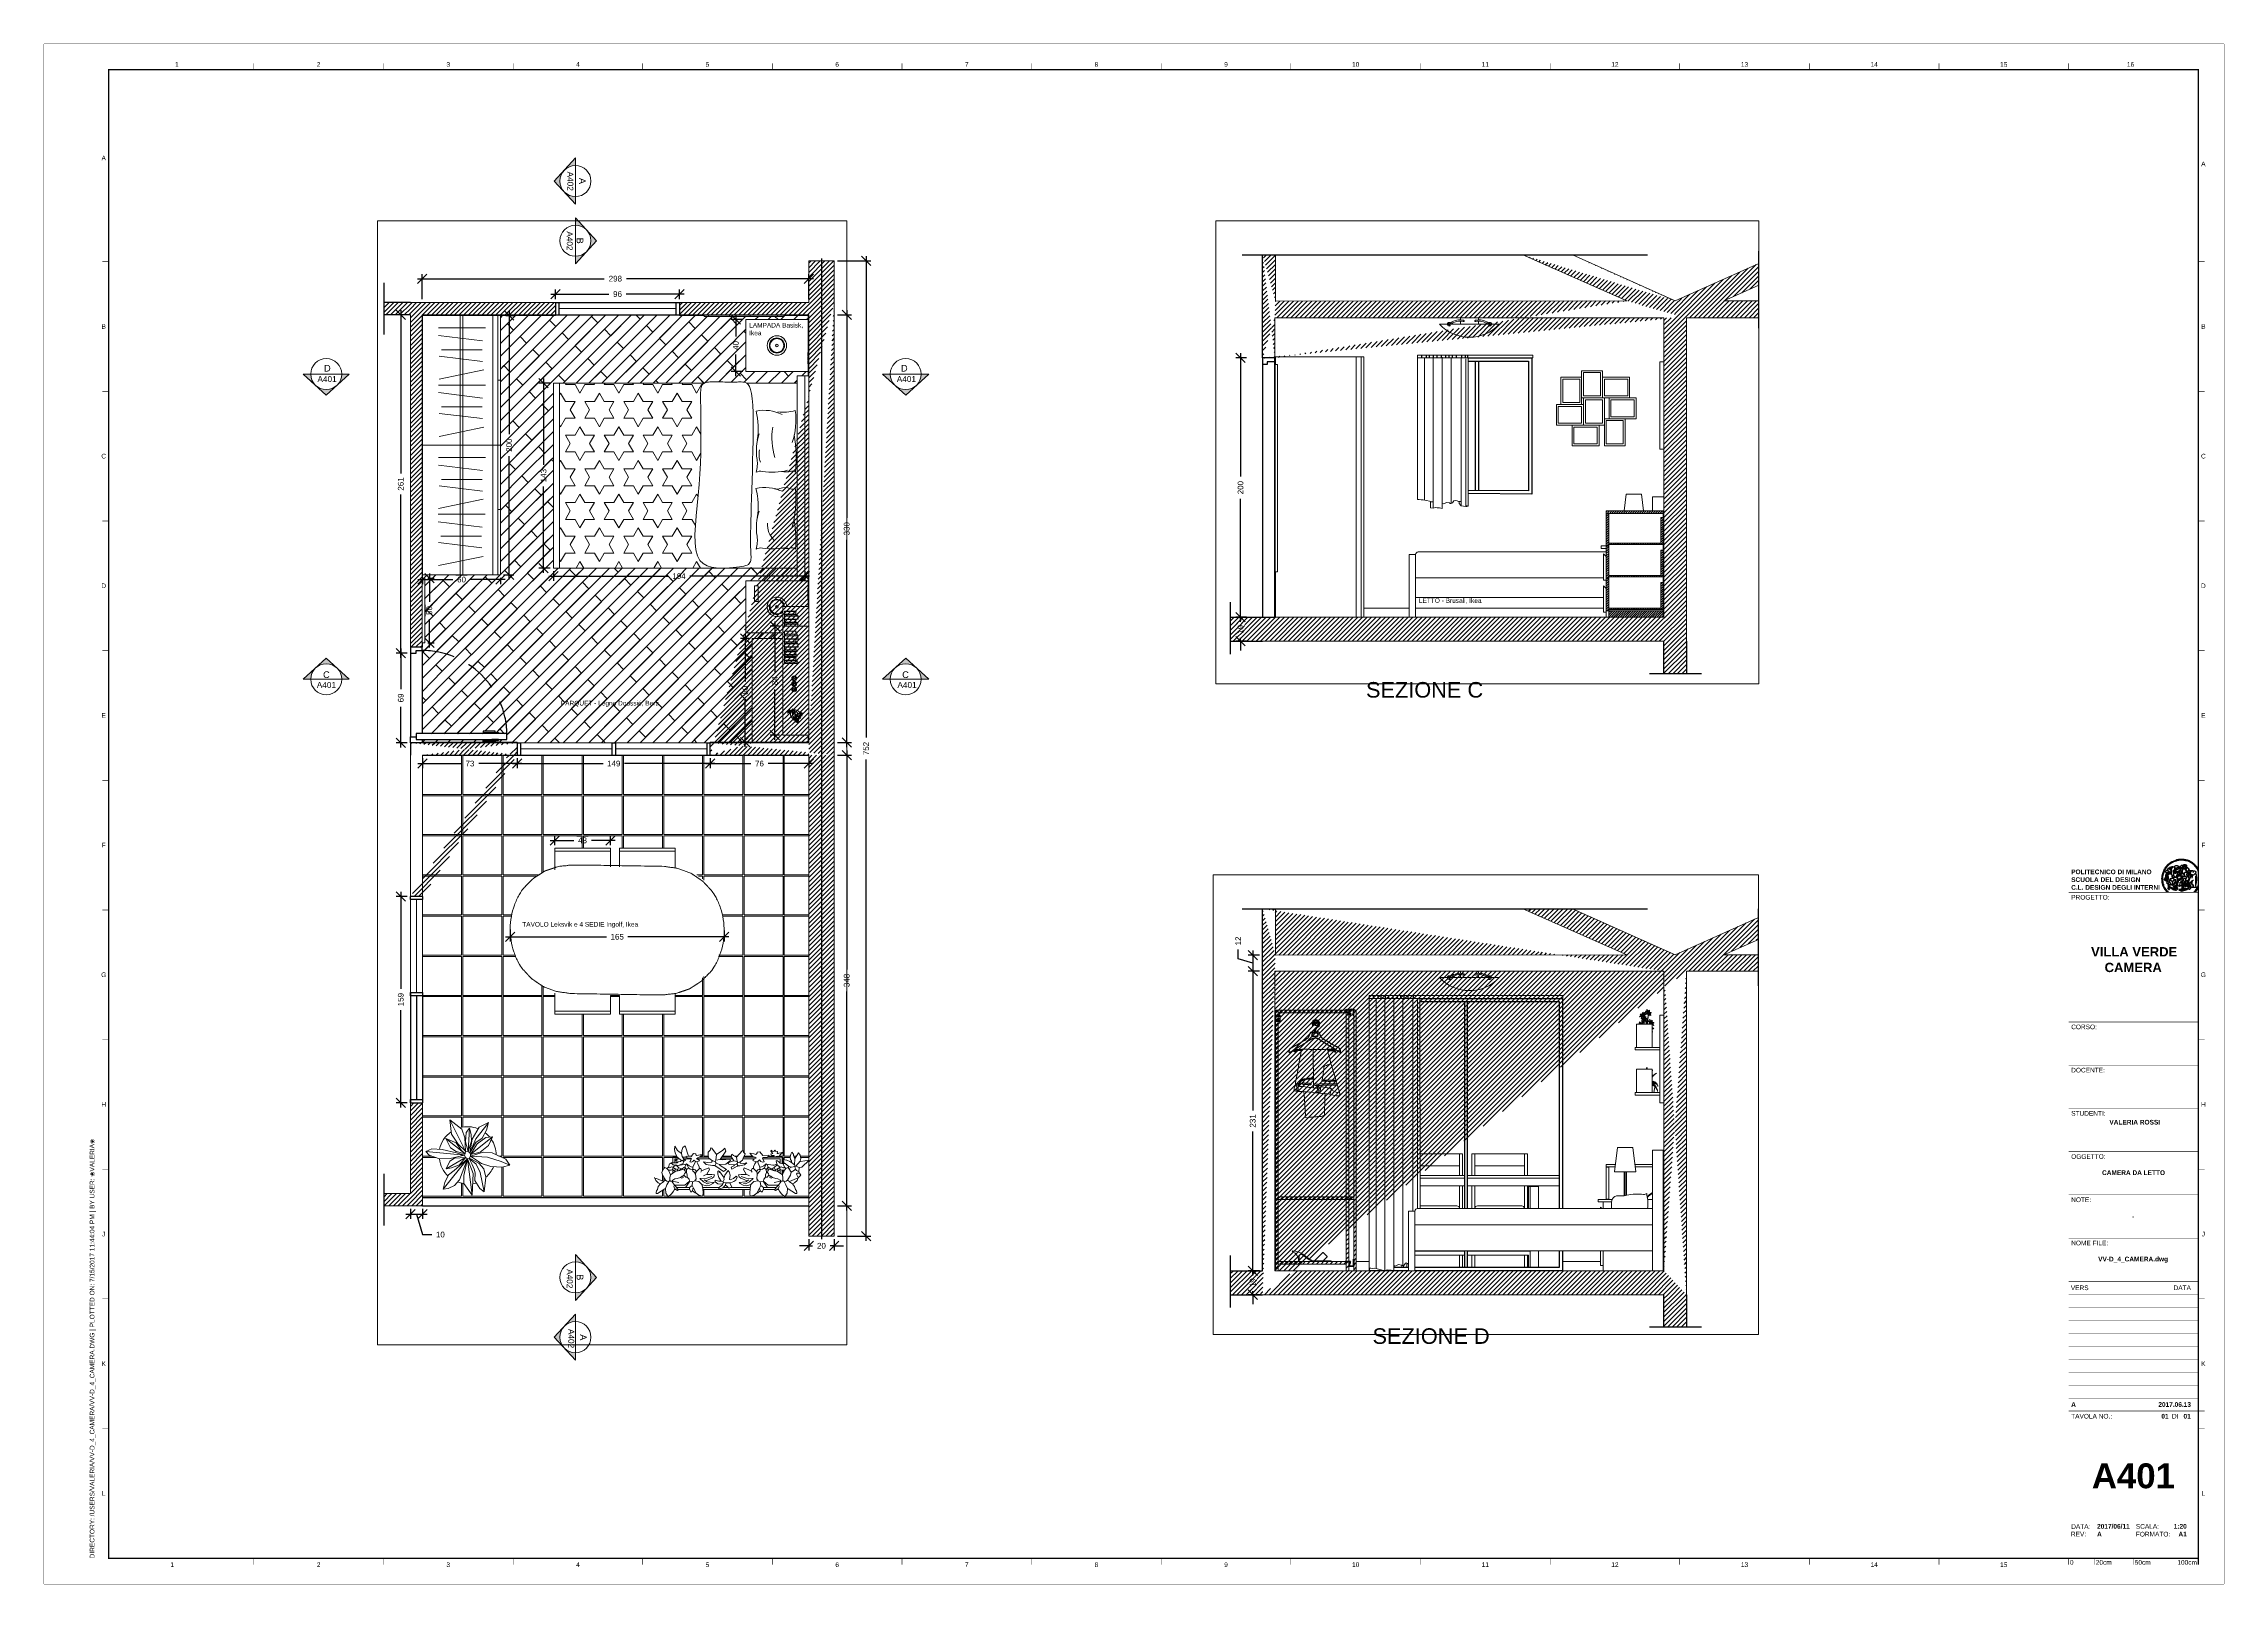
# Paper-space layout 'A1' of a CAD drawing. Header units: inches, sheet in millimetres. Extents: x 0 to 841, y 0 to 594.
# The model-space entities are those that its viewports show. They can reach past a viewport. Long polylines and large blocks are cut down to what shows.
import ezdxf
from ezdxf.enums import TextEntityAlignment as Align

# ---------------------------------------------------------------- set-up
doc = ezdxf.new("R2010")
doc.units = ezdxf.units.IN
doc.header["$MEASUREMENT"] = 0
doc.set_wipeout_variables(frame=1)
doc.linetypes.add('TRATTEGGIATA2', pattern=[9.524999999999999, 6.35, -3.175])
doc.layers.get('0').update_dxf_attribs({"color": 140})
doc.layers.get('Defpoints').update_dxf_attribs({"color": 6})
for name, color, linetype, lineweight in [('A-ANNO-DIMS', 3, 'Continuous', 18), ('A-ANNO-SYMB', 3, 'Continuous', 18), ('A-DETL-MBND', 140, 'Continuous', 18), ('A-DOOR-FULL', 2, 'Continuous', 25), ('A-FURN', 8, 'Continuous', 18), ('battiscopa e pavimento', 6, 'Continuous', 13)]:
    doc.layers.add(name, color=color, linetype=linetype, lineweight=lineweight)
for name, color, linetype in [('FINESTRE', 4, 'Continuous'), ('G-ANNO-LOGO', 3, 'Continuous'), ('G-ANNO-TEXT', 3, 'Continuous'), ('G-ANNO-TTLB', 3, 'Continuous')]:
    doc.layers.add(name, color=color, linetype=linetype)
doc.layers.add('G-ANNO-NPLT', color=210, linetype='Continuous', plot=False)
doc.styles.add('ARIAL', font='Arial.ttf')
doc.styles.add('ARIAL-BOLD', font='Arial Bold.ttf')
doc.styles.add('E-ARIAL', font='Arial.ttf')
doc.styles.get("Standard").update_dxf_attribs({"font": 'Arial.ttf'})
doc.dimstyles.new('TICK_36', dxfattribs={"dimtxt": 2.2, "dimasz": 3.6, "dimexe": 1.8, "dimexo": 1.2, "dimgap": 1.8, "dimtad": 0, "dimdec": 0, "dimzin": 0, "dimdsep": 46, "dimtxsty": 'ARIAL', "dimblk": 'OBLIQUE', "dimblk1": 'OBLIQUE', "dimblk2": 'OBLIQUE', "dimcen": 1.8, "dimdle": 1.8, "dimclrd": 256, "dimclrt": 256, "dimadec": 0, "dimazin": 0, "dimtfac": 1, "dimtdec": 0, "dimtmove": 1, "dimatfit": 3, "dimldrblk": 'OPEN90', "dimfxl": 1, "dimtfill": 1, "dimtolj": 1, "dimtzin": 0, "dimarcsym": 0})
pattern_1 = [(45, (-1029.139877168971, -214.8806449050044), (-1.767766952966369, 1.767766952966369), [])]
pattern_2 = [(45, (0, 0), (-1.767766952966369, 1.767766952966369), [])]

# ---------------------------------------------------------------- blocks, each defined once
blk = doc.blocks.new('Sezioni')
h = blk.add_hatch(color=256)
h.dxf.hatch_style = 1
h.paths.add_polyline_path([(52520.79515801464, 47455.14202418259), (52263.98735500657, 47220.85515659248), (52417.57514698891, 47220.85515659248, -0.2105225284432076)])
h.paths.add_polyline_path([(52735.0751469889, 47651.71450398232), (52520.79515801464, 47455.14202418259, -0.3883383269161856), (52949.35513596317, 47455.14202418259)])
h.paths.add_polyline_path([(52949.35513596317, 47455.14202418259, -0.2105225284432096), (53052.57514698891, 47220.85515659248), (53206.16293897123, 47220.85515659248)])
blk.add_lwpolyline([(52263.98735500657, 47220.85515659248), (53206.16293897123, 47220.85515659248), (52735.0751469889, 47651.71450398232)], close=True)
blk.add_circle((52735.07514698891, 47220.85515659248), 317.5)
blk = doc.blocks.new('logoPolimi')
for p, q in [((-2.370480052902168, 0.007923800826481475), (-2.160541052902168, 0.007355800826481129)), ((-2.367478052902168, 0.1187768008264811), (-2.157863052902168, 0.1075778008264807)), ((-2.359444052902168, 0.2280878008264811), (-2.150397052902168, 0.208935800826481)), ((-2.346216052902168, 0.3382098008264807), (-2.138468052902168, 0.3085088008264814)), ((-2.328038052902168, 0.4476028008264805), (-2.121994052902168, 0.4074328008264807)), ((-2.304991052902168, 0.5547218008264805), (-2.100570052902168, 0.5067618008264807)), ((-2.276588052902167, 0.6618418008264806), (-2.074845052902168, 0.6037378008264813)), ((-2.243235052902167, 0.7675828008264807), (-2.044657052902168, 0.6994968008264806)), ((-2.204931052902168, 0.8715378008264816), (-2.010005052902168, 0.7937128008264809)), ((-2.161840052902168, 0.9735448008264811), (-1.970972052902168, 0.8862258008264812)), ((-2.114528052902167, 1.072305800826482), (-1.926987052902168, 0.9779268008264808)), ((-2.062105052902168, 1.169768800826481), (-1.879352052902168, 1.06638180082648)), ((-2.005136052902168, 1.264716800826481), (-1.827658052902168, 1.152564800826481)), ((-1.943786052902168, 1.356822800826481), (-1.771988052902168, 1.236312800826481)), ((-1.878297052902168, 1.446008800826482), (-1.712504052902168, 1.31730280082648)), ((-1.843531052902168, 0.02997280082648146), (-1.817969052902168, 0.3549838008264814)), ((-1.808669052902168, 1.532028800826481), (-1.649206052902168, 1.395532800826481)), ((-1.735227052902168, 1.61464180082648), (-1.582418052902168, 1.470678800826481)), ((-1.726349052902168, 0.5895928008264804), (-1.726349052902168, 0.5895928008264804)), ((-1.725537052902168, 0.5892438008264813), (-1.725537052902168, 0.5893248008264811)), ((-1.658782052902168, 1.692952800826481), (-1.511330052902168, 1.543552800826481)), ((-1.652168052902168, 0.5672768008264812), (-1.651438052902167, 0.571252800826481)), ((-1.594989052902168, 1.121873800826481), (-1.589714052902168, 1.12089980082648)), ((-1.577955052902168, 1.768423800826481), (-1.437807052902168, 1.612206800826481)), ((-1.512149052902168, 0.5515578008264805), (-1.511987052902168, 0.5546408008264807)), ((-1.511938052902168, 0.5546978008264807), (-1.512101052902168, 0.5515328008264806)), ((-1.493801052902168, 1.840079800826481), (-1.361200052902168, 1.677371800826481)), ((-1.406320052902168, 1.907841800826481), (-1.281590052902168, 1.738965800826481)), ((-1.315755052902168, 1.971382800826481), (-1.199302052902168, 1.796744800826481)), ((-1.210307052902168, 0.7535188008264813), (-1.311015052902168, 0.7869538008264811)), ((-1.209730052902168, 0.7531538008264809), (-1.310439052902168, 0.7865068008264808)), ((-1.310391052902168, 0.7865558008264815), (-1.209763052902168, 0.7531218008264808)), ((-1.222349052902168, 2.030704800826481), (-1.114418052902168, 1.850710800826481)), ((-1.209763052902168, 0.7531218008264808), (-1.206273052902168, 0.7484958008264808)), ((-1.206241052902168, 0.7485278008264808), (-1.209730052902168, 0.7531538008264809)), ((-1.192291052902168, 0.7586888008264809), (-1.186367052902168, 0.7584448008264815)), ((-1.186359052902168, 0.758428800826481), (-1.192283052902168, 0.758752800826481)), ((-1.181571052902168, 0.9945798008264815), (-1.173699052902168, 0.9936058008264812)), ((-1.173634052902168, 0.9935898008264807), (-1.181506052902168, 0.9945628008264809)), ((-1.162387052902168, 0.5705468008264809), (-1.160601052902168, 0.5710338008264815)), ((-1.160561052902167, 0.5709848008264808), (-1.162346052902168, 0.5704978008264812)), ((-1.126347052902168, 2.085562800826481), (-1.027180052902168, 1.900618800826481)), ((-0.9937130529021676, 0.06007980082648068), (-1.101564052902168, 0.01390480082648082)), ((-1.101093052902168, 0.01397780082648037), (-0.9932430529021676, 0.06007180082648045)), ((-0.9932670529021677, 0.06010380082648048), (-1.101036052902168, 0.0140098008264804)), ((-1.027748052902168, 2.135957800826481), (-0.9376700529021675, 1.94638880082648)), ((-0.9920500529021674, 0.06099680082648096), (-0.9932670529021677, 0.06010380082648048)), ((-0.9932430529021676, 0.06007180082648045), (-0.9920250529021675, 0.0610458008264807)), ((-0.9727760529021676, 0.7920498008264811), (-0.9789440529021678, 0.7922118008264807)), ((-0.9732630529021675, 0.7924718008264806), (-0.8863500529021675, 0.8361308008264814)), ((-0.8859440529021678, 0.8356278008264804), (-0.9727760529021676, 0.7920498008264811)), ((-0.9635330529021677, 1.411843800826481), (-0.9634520529021675, 1.41346680082648)), ((-0.9634360529021675, 1.413482800826481), (-0.9635170529021677, 1.41185980082648)), ((-0.9281750529021675, 2.181159800826482), (-0.8449950529021675, 1.988505800826482)), ((-0.8863500529021675, 0.8361308008264814), (-0.8179390529021677, 0.8704578008264807)), ((-0.8859770529021676, 0.8355798008264808), (-0.8175660529021676, 0.8699878008264816)), ((-0.8822440529021678, 0.8280318008264809), (-0.8859770529021676, 0.8355798008264808)), ((-0.8175340529021675, 0.8699548008264815), (-0.8859440529021678, 0.8356278008264804)), ((-0.8506030529021678, 1.385899800826481), (-0.8484120529021677, 1.390119800826481)), ((-0.8484120529021677, 1.390119800826481), (-0.8484120529021677, 1.390200800826481)), ((-0.8423820529021675, 0.1448748008264804), (-0.8423820529021675, 0.1449558008264811)), ((-0.8252750529021675, 2.222221800826481), (-0.7516710529021677, 2.025673800826481)), ((-0.7730870529021678, 1.078010800826481), (-0.7841230529021679, 1.082961800826481)), ((-0.7840990529021676, 1.08297780082648), (-0.7730630529021676, 1.07802780082648)), ((-0.7733870529021678, 1.078692800826481), (-0.6075950529021674, 1.121702800826481)), ((-0.6072940529021675, 1.121021800826481), (-0.7730870529021678, 1.078010800826481)), ((-0.7730630529021676, 1.07802780082648), (-0.6073510529021675, 1.121037800826481)), ((-0.7521660529021674, 1.296876800826481), (-0.7571970529021677, 1.294360800826481)), ((-0.7571810529021676, 1.294360800826481), (-0.7521500529021674, 1.296876800826481)), ((-0.7205900529021676, 2.258334800826481), (-0.6567240529021676, 2.058377800826481)), ((-0.6460610529021675, 0.9938088008264812), (-0.7031100529021677, 0.9559918008264807)), ((-0.685273052902168, 0.1826918008264808), (-0.6846240529021679, 0.1829348008264811)), ((-0.6601000529021674, 0.9307538008264808), (-0.6601000529021674, 0.9307538008264808)), ((-0.6597750529021673, 0.9301698008264809), (-0.6598560529021675, 0.9301698008264809)), ((-0.6598080529021675, 0.930201800826481), (-0.6598080529021675, 0.930201800826481)), ((-0.6598080529021675, 0.930201800826481), (-0.6432530529021676, 0.9257388008264806)), ((-0.6320540529021677, 0.6623208008264809), (-0.6335150529021676, 0.6588318008264809)), ((-0.6256100529021675, 1.011401800826481), (-0.6255290529021678, 1.011401800826481)), ((-0.6255290529021678, 1.011401800826481), (-0.6209040529021674, 1.008804800826481)), ((-0.6143630529021675, 2.289496800826481), (-0.5603160529021673, 2.086699800826481)), ((-0.6079190529021679, 0.8583668008264809), (-0.5709950529021675, 0.8486288008264813)), ((-0.6076840529021674, 0.8579368008264812), (-0.5707600529021679, 0.8481168008264808)), ((-0.5707840529021677, 0.8481578008264812), (-0.6076270529021675, 0.8578958008264808)), ((-0.6075950529021674, 1.121702800826481), (-0.5981810529021678, 1.116590800826481)), ((-0.6073510529021675, 1.121037800826481), (-0.5980190529021678, 1.11592480082648)), ((-0.5979620529021679, 1.115989800826481), (-0.6072940529021675, 1.121021800826481)), ((-0.5980190529021678, 1.11592480082648), (-0.5992360529021674, 1.113733800826481)), ((-0.5981810529021678, 1.116590800826481), (-0.5329350529021677, 1.081127800826481)), ((-0.5327160529021673, 1.080526800826481), (-0.5979620529021679, 1.115989800826481)), ((-0.5733490529021679, 0.7959608008264807), (-0.5856030529021679, 0.8022908008264809)), ((-0.5709950529021675, 0.8486288008264813), (-0.5347210529021678, 0.8389718008264806)), ((-0.5692430529021677, 0.8540008008264808), (-0.5707840529021677, 0.8481578008264812)), ((-0.5707600529021679, 0.8481168008264808), (-0.5345670529021675, 0.8385418008264809)), ((-0.5692430529021677, 0.8540008008264808), (-0.5692430529021677, 0.8540008008264808)), ((-0.5571020529021675, 0.286094800826481), (-0.4879610529021674, 0.4775308008264814)), ((-0.5571020529021675, 0.1385618008264808), (-0.5571020529021675, 0.286094800826481)), ((-0.5011890529021676, 0.1135668008264803), (-0.5571020529021675, 0.1385618008264808)), ((-0.5347210529021678, 0.8389718008264806), (-0.5124040529021676, 0.8417308008264817)), ((-0.5347210529021678, 0.8389718008264806), (-0.5337470529021675, 0.8387278008264802)), ((-0.5345670529021675, 0.8385418008264809), (-0.5122500529021674, 0.8413008008264811)), ((-0.5064960529021678, 0.1122518008264812), (-0.5081190529021677, 0.1099798008264807)), ((-0.5066750529021675, 2.315708800826481), (-0.4627720529021677, 2.110395800826481)), ((-0.5064960529021678, 0.112332800826481), (-0.5064960529021678, 0.1122518008264812)), ((-0.3374250529021676, 0.3302408008264814), (-0.5011890529021676, 0.1135668008264803)), ((-0.4879610529021674, 0.4775308008264814), (-0.4137890529021679, 0.5507298008264812)), ((-0.4178630529021676, 0.7991258008264808), (-0.4716660529021675, 0.7902808008264817)), ((-0.4716660529021675, 0.7902808008264817), (-0.4549490529021676, 0.7629328008264809)), ((-0.4177900529021676, 0.7986958008264811), (-0.4714310529021675, 0.7898508008264811)), ((-0.4714310529021675, 0.7898508008264811), (-0.4547950529021674, 0.7625028008264803)), ((-0.4468340529021675, 1.138176800826481), (-0.4247610529021677, 1.114074800826481)), ((-0.4168890529021678, 1.26201380082648), (-0.3602450529021675, 1.224197800826481)), ((-0.4137890529021679, 0.5507298008264812), (-0.3374250529021676, 0.487999800826481)), ((-0.3926250529021673, 1.239372800826481), (-0.401389052902168, 1.226388800826481)), ((-0.3991490529021675, 2.336564800826482), (-0.3629560529021676, 2.129790800826481)), ((-0.3504260529021677, 1.334563800826481), (-0.3969260529021676, 1.369458800826481)), ((-0.3874710529021677, 1.367072800826481), (-0.3968040529021675, 1.36869580082648)), ((-0.3967880529021675, 1.36869580082648), (-0.3846150529021677, 1.37648580082648)), ((-0.3789100529021678, 1.137040800826481), (-0.3789100529021678, 1.137121800826481)), ((-0.3374250529021676, 0.487999800826481), (-0.09072505290216748, 0.4803718008264806)), ((-0.1590540529021678, 0.322612800826481), (-0.3374250529021676, 0.3302408008264814)), ((-0.1399920529021679, 0.3150418008264806), (-0.3130070529021673, 0.3396308008264812)), ((-0.2894320529021677, 2.352470800826481), (-0.2637070529021677, 2.144154800826481)), ((-0.2840680529021675, 1.304261800826481), (-0.2856910529021675, 1.300690800826481)), ((-0.2840680529021675, 1.304261800826481), (-0.2840680529021675, 1.304261800826481)), ((-0.1791480529021676, 2.36334480082648), (-0.1638100529021678, 2.153973800826481)), ((-0.1609860529021674, 1.248185800826481), (-0.1609860529021674, 1.248266800826481)), ((-0.1606610529021677, 1.244533800826481), (-0.1609860529021674, 1.248185800826481)), ((-0.0559920529021678, 0.2655638008264809), (-0.1590540529021678, 0.322612800826481)), ((-0.1567010529021675, 0.4897118008264814), (-0.1421750529021675, 0.6367578008264809)), ((-0.09504205290216783, 0.8775998008264807), (-0.0907410529021675, 0.8712698008264814)), ((-0.05062005290216742, 1.211829800826481), (-0.08413505290216783, 1.232279800826481)), ((-0.08409505290216757, 1.232255800826481), (-0.05066005290216768, 1.211805800826482)), ((-0.08408705290216778, 1.232961800826481), (-0.04554005290216745, 1.210076800826482)), ((-0.07886105290216738, 1.366130800826482), (-0.08024005290216785, 1.377005800826481)), ((-0.06837605290216775, 2.369024800826481), (-0.06366905290216751, 2.159167800826482)), ((-0.03432505290216747, 0.2621548008264813), (-0.0559920529021678, 0.2655638008264809)), ((-0.05066005290216768, 1.211805800826482), (-0.04408705290216774, 1.210993800826481)), ((-0.04404705290216748, 1.211018800826481), (-0.05062005290216742, 1.211829800826481)), ((-0.04408705290216774, 1.210993800826481), (-0.04400605290216753, 1.210993800826481)), ((-0.04396505290216757, 1.211018800826481), (-0.04404705290216748, 1.211018800826481)), ((-0.03831705290216769, 0.4760618008264812), (-0.03369205290216781, 0.2649868008264811)), ((0.02606794709783244, 1.147801800826481), (0.02509394709783219, 1.148044800826481)), ((0.0332659470978327, 0.6579708008264804), (0.02880294709783238, 0.6665738008264812)), ((0.0411789470978321, 2.36951180082648), (0.03793294709783224, 2.159654800826481)), ((0.06565394709783234, 0.5775098008264807), (0.0683319470978323, 0.5722348008264806)), ((0.1033239470978322, 1.181186800826481), (0.1029999470978327, 1.181430800826481)), ((0.1035679470978326, 0.8383218008264812), (0.1044609470978322, 0.8386468008264805)), ((0.1323439470978323, 1.320361800826481), (0.1656159470978324, 1.191736800826481)), ((0.1520319470978326, 2.364967800826482), (0.1381549470978323, 2.155515800826481)), ((0.143153947097832, 0.705485800826481), (0.3392969470978322, 0.6460828008264805)), ((0.3147729470978327, 0.5610278008264808), (0.1685379470978323, 0.6311428008264812)), ((0.2624789470978324, 2.355310800826481), (0.2381329470978324, 2.146832800826481)), ((0.2661139470978324, 1.605284800826481), (0.2661139470978324, 1.605203800826481)), ((0.2661139470978324, 1.605186800826481), (0.2661139470978324, 1.605268800826481)), ((0.2663249470978326, 1.606176800826481), (0.2663249470978326, 1.606258800826481)), ((0.2885929470978326, 1.294879800826481), (0.2886739470978323, 1.294879800826481)), ((0.2887149470978323, 1.294896800826481), (0.2886339470978325, 1.294896800826481)), ((0.2886739470978323, 1.294879800826481), (0.2937869470978325, 1.293987800826481)), ((0.2937459470978325, 1.294003800826481), (0.2887149470978323, 1.294896800826481)), ((0.3264749470978323, 0.03103580082648083), (0.3499269470978321, 0.03387580082648078)), ((0.3267829470978323, 0.0310278008264806), (0.3501549470978325, 0.03378680082648078)), ((0.3312629470978323, 0.4923818008264806), (0.3406759470978322, 0.491894800826481)), ((0.3709779470978325, 2.340784800826482), (0.3389229470978323, 2.133361800826481)), ((0.3392969470978322, 0.6460828008264805), (0.3430299470978326, 0.6438918008264807)), ((0.3499269470978321, 0.03387580082648078), (0.3506579470978322, 0.0273028008264804)), ((0.349935947097832, 0.03390880082648096), (0.5678269470978323, 0.06003880082648028)), ((0.3506659470978324, 0.02725380082648066), (0.349935947097832, 0.03390880082648096)), ((0.3501549470978325, 0.03378680082648078), (0.568208947097832, 0.0599988008264809)), ((0.3782489470978323, 0.339654800826481), (0.372162947097832, 0.3365708008264807)), ((0.3759609470978322, 1.357853800826481), (0.3745809470978321, 1.347547800826481)), ((0.3783299470978325, 0.339654800826481), (0.3782489470978323, 0.339654800826481)), ((0.4328479470978324, 0.6717998008264807), (0.3931649470978322, 0.6378778008264803)), ((0.4800459470978322, 2.320983800826481), (0.4376029470978322, 2.115426800826481)), ((0.4854339470978326, 1.046394800826481), (0.5090489470978321, 1.128925800826481)), ((0.5086759470978324, 1.128276800826481), (0.4945559470978322, 1.045826800826481)), ((0.4945559470978322, 1.045809800826481), (0.5086759470978324, 1.128259800826481)), ((0.5066959470978323, 1.310055800826481), (0.5031249470978323, 1.294230800826481)), ((0.5190629470978321, 1.230283800826482), (0.5086759470978324, 1.128276800826481)), ((0.5086759470978324, 1.128259800826481), (0.5190629470978321, 1.230267800826481)), ((0.5090489470978321, 1.128925800826481), (0.5194369470978324, 1.231013800826481)), ((0.5190229470978323, 1.230299800826481), (0.5148029470978326, 1.230705800826481)), ((0.5148429470978324, 1.230689800826481), (0.5190629470978321, 1.230283800826482)), ((0.5195099470978324, 1.235006800826481), (0.5190229470978323, 1.230299800826481)), ((0.5190629470978321, 1.230267800826481), (0.5194689470978324, 1.234973800826482)), ((0.5194369470978324, 1.231013800826481), (0.5198419470978322, 1.23572080082648)), ((0.5194689470978324, 1.234973800826482), (0.5992409470978322, 1.364897800826481)), ((0.5992819470978326, 1.364929800826481), (0.5195099470978324, 1.235006800826481)), ((0.5198419470978322, 1.23572080082648), (0.5996949470978321, 1.365725800826481)), ((0.5316419470978322, 1.05140980082648), (0.5266919470978322, 1.037370800826481)), ((0.5292069470978324, 1.041525800826481), (0.5341569470978325, 1.057187800826481)), ((0.5475149470978322, 1.06619580082648), (0.5349369470978322, 1.057187800826481)), ((0.5880579470978327, 2.296150800826481), (0.5354719470978324, 2.09294780082648)), ((0.5390749470978324, 0.2983408008264812), (0.6317499470978327, 0.3176548008264808)), ((0.6131909470978321, 0.06490880082648154), (0.5432379470978321, -0.0845721991735191)), ((0.5432459470978324, -0.08458919917351881), (0.6131989470978323, 0.06489180082648094)), ((0.5436199470978322, -0.08469419917351839), (0.6136529470978322, 0.06486780082648114)), ((0.5628529470978325, 0.1902468008264808), (0.5878469470978325, 0.2137808008264814)), ((0.5658069470978324, 1.069928800826481), (0.5658879470978322, 1.069928800826481)), ((0.5658389470978324, 1.069944800826481), (0.5658389470978324, 1.070025800826481)), ((0.5659199470978322, 1.069944800826481), (0.5658389470978324, 1.069944800826481)), ((0.5658879470978322, 1.069993800826481), (0.5658879470978322, 1.069911800826481)), ((0.5658879470978322, 1.069928800826481), (0.5666989470978323, 1.068873800826482)), ((0.5667319470978325, 1.068889800826481), (0.5659199470978322, 1.069944800826481)), ((0.5662609470978324, 1.070658800826481), (0.5662609470978324, 1.070577800826481)), ((0.5794079470978328, 0.3035338008264814), (0.5900379470978323, 0.2917668008264807)), ((0.5932109470978326, 0.7887308008264808), (0.5932109470978326, 0.7888118008264806)), ((0.594022947097832, 0.7784248008264809), (0.5932109470978326, 0.7887308008264808)), ((0.5932359470978326, 0.7888198008264808), (0.5932359470978326, 0.7887388008264811)), ((0.5932359470978326, 0.7887388008264811), (0.5940469470978327, 0.7784328008264811)), ((0.6010179470978327, 0.07058880082648056), (0.6131909470978321, 0.06490880082648154)), ((0.6131989470978323, 0.06489180082648094), (0.6010259470978325, 0.07057280082648099)), ((0.6136529470978322, 0.06486780082648114), (0.6143029470978325, 0.06632880082648107)), ((0.6239599470978323, 0.2084248008264806), (0.6463569470978325, 0.2219768008264813)), ((0.6934739470978322, 2.266692800826482), (0.6334219470978328, 2.065518800826481)), ((0.6378199470978321, 1.369474800826481), (0.6460979470978323, 1.366390800826481)), ((0.6802869470978319, 0.7597598008264805), (0.6793129470978321, 0.7571628008264808)), ((0.683394947097832, 0.8643718008264809), (0.6852609470978326, 0.8603138008264803)), ((0.6852129470978321, 0.860330800826481), (0.683426947097832, 0.8643878008264814)), ((0.7986459470978322, 2.231878800826482), (0.7287749470978326, 2.033950800826481)), ((0.7648709470978323, 0.2626578008264806), (0.7643839470978322, 0.2629828008264807)), ((0.8161589470978323, 0.3464068008264807), (0.8237869470978318, 0.3549278008264807)), ((0.9019519470978321, 2.192114800826482), (0.8225049470978321, 1.99783880082648)), ((0.8237869470978318, 0.3549278008264807), (0.8363649470978327, 0.3647468008264809)), ((0.8363649470978327, 0.3647468008264809), (0.8446429470978325, 0.3730238008264815)), ((0.8503639470978324, 0.3396628008264813), (1.053323947097832, 0.3498878008264814)), ((1.003390947097832, 2.147643800826481), (0.9145309470978322, 1.957505800826481)), ((0.9280179470978327, 1.046978800826481), (0.9255019470978323, 1.043407800826481)), ((0.9280179470978327, 1.047059800826481), (0.9280179470978327, 1.046978800826481)), ((0.9280179470978327, 1.046978800826481), (0.9280179470978327, 1.046978800826481)), ((0.9286019470978322, 1.047692800826481), (0.9286019470978322, 1.047611800826481)), ((0.9657779470978323, 0.6628648008264806), (0.9643169470978323, 0.6624588008264816)), ((1.009168947097832, 0.9676128008264815), (0.9849859470978326, 0.9609588008264813)), ((1.102476947097832, 2.098465800826481), (1.004527947097833, 1.91279180082648)), ((1.199209947097832, 2.044662800826481), (1.092414947097833, 1.863938800826481)), ((1.174742947097832, 0.9624758008264811), (1.174498947097832, 0.9498978008264807)), ((1.174498947097832, 0.9498978008264807), (1.174742947097832, 0.9492478008264813)), ((1.293263947097832, 1.986395800826481), (1.177947947097832, 1.811027800826481)), ((1.340364947097833, 0.3689418008264802), (1.256615947097832, 0.04035980082648027)), ((1.384478947097832, 1.923828800826481), (1.260965947097832, 1.754140800826481)), ((1.266776947097832, 0.3740548008264808), (1.267506947097833, 0.3776258008264808)), ((1.281058947097832, 0.9464968008264805), (1.284061947097832, 0.9538008008264809)), ((1.472608947097832, 1.857121800826481), (1.341224947097832, 1.693520800826481)), ((1.373141947097832, 0.7252378008264815), (1.462488947097832, 0.8145858008264808)), ((1.411469947097832, 0.4048928008264809), (1.410170947097833, 0.4066778008264809)), ((1.556681947097833, 1.787169800826481), (1.419454947097832, 1.628355800826482)), ((1.491955947097833, 0.9010528008264806), (1.567993947097832, 0.9248298008264815)), ((1.638238947097832, 1.712590800826481), (1.493707947097832, 1.560431800826481)), ((1.716306947097832, 1.634360800826481), (1.564796947097833, 1.489099800826481)), ((1.667810947097833, 0.6048498008264804), (1.570671947097833, 0.5255648008264808)), ((1.790722947097832, 1.55256080082648), (1.632476947097832, 1.414602800826481)), ((1.861161947097832, 1.467351800826481), (1.696586947097832, 1.337021800826481)), ((1.927624947097832, 1.379058800826481), (1.757125947097833, 1.256600800826481)), ((1.989867947097833, 1.287681800826481), (1.813769947097832, 1.173501800826481)), ((2.047891947097833, 1.193546800826481), (1.866517947097833, 1.087805800826481)), ((2.101451947097833, 1.096732800826481), (1.915289947097833, 0.9997568008264803)), ((2.150385947097833, 0.9975658008264814), (1.959841947097833, 0.9095978008264813)), ((2.194694947097832, 0.8962078008264811), (2.000092947097832, 0.817490800826481)), ((2.234214947097832, 0.7928208008264805), (2.036043947097832, 0.7235988008264815)), ((2.268460947097833, 0.6889468008264812), (2.067935947097833, 0.6269468008264809)), ((2.298162947097832, 0.582232800826481), (2.094796947097832, 0.5301338008264809)), ((2.322751947097832, 0.4743008008264811), (2.117113947097832, 0.4321838008264809)), ((2.342308947097832, 0.3652338008264815), (2.134885947097832, 0.3333408008264813)), ((2.356753947097833, 0.2553548008264812), (2.147950947097832, 0.2338498008264809)), ((2.365923947097832, 0.1462868008264806), (2.156471947097832, 0.1324908008264813)), ((2.369981947097833, 0.03551480082648073), (2.160123947097832, 0.03218780082648109)), ((-2.368370052902168, -0.1029291991735191), (-2.158756052902167, -0.09294719917351912)), ((-2.361229052902168, -0.212240199173519), (-2.152102052902168, -0.1943871991735184)), ((-2.348813052902168, -0.3224441991735185), (-2.140903052902168, -0.2940411991735186)), ((-2.331284052902168, -0.4319171991735189), (-2.124997052902168, -0.3931261991735191)), ((-2.308967052902168, -0.5391181991735197), (-2.104303052902168, -0.4926991991735195)), ((-2.281295052902168, -0.6464001991735193), (-2.079146052902168, -0.5898381991735189)), ((-2.248591052902168, -0.7522221991735192), (-2.049445052902167, -0.685759199173519)), ((-2.210936052902168, -0.8563391991735192), (-2.015280052902168, -0.7803001991735194)), ((-2.168494052902168, -0.9585901991735195), (-1.976814052902168, -0.8730561991735191)), ((-2.121264052902168, -1.058731199173519), (-1.933966052902168, -0.9640271991735188)), ((-2.069489052902168, -1.156518199173519), (-1.886980052902168, -1.052888199173519)), ((-2.039269052902168, -0.1492101991735195), (-1.965421052902168, -0.2002541991735196)), ((-2.013820052902168, -1.250654199173519), (-1.835205052902168, -1.140531199173519)), ((-1.953199052902168, -1.343248199173519), (-1.780022052902168, -1.224685199173519)), ((-1.888359052902168, -1.432839199173519), (-1.721025052902168, -1.306080199173519)), ((-1.819462052902168, -1.519346199173519), (-1.658376052902168, -1.384797199173519)), ((-1.746588052902168, -1.602527199173519), (-1.592075052902168, -1.460430199173519)), ((-1.669900052902168, -1.682298199173519), (-1.522366052902168, -1.532980199173519)), ((-1.580998052902168, -0.1169921991735192), (-1.595362052902167, -0.1838611991735197)), ((-1.595362052902167, -0.1838611991735197), (-1.577428052902168, -0.2798631991735192)), ((-1.589722052902168, -1.758337199173519), (-1.449411052902168, -1.602202199173519)), ((-1.572258052902168, -0.5374951991735193), (-1.586054052902168, -0.5359531991735187)), ((-1.586054052902168, -0.5359531991735187), (-1.586054052902168, -0.5359531991735187)), ((-1.556215052902168, -0.3157081991735193), (-1.555322052902168, -0.3092971991735194)), ((-1.555322052902168, -0.3092971991735194), (-1.555322052902168, -0.3092161991735187)), ((-1.533460052902168, -0.649330199173519), (-1.531025052902168, -0.6470571991735192)), ((-1.531025052902168, -0.6470571991735192), (-1.531025052902168, -0.6469761991735186)), ((-1.505974052902168, -1.830724199173519), (-1.373372052902168, -1.668016199173519)), ((-1.484055052902168, -0.8554221991735194), (-1.480484052902168, -0.8510401991735193)), ((-1.417689052902168, -0.3738941991735185), (-1.423289052902168, -0.3730821991735196)), ((-1.419953052902168, -1.898242199173519), (-1.293276052902168, -1.730908199173519)), ((-1.378469052902168, -0.4625921991735193), (-1.378225052902168, -0.4602391991735191)), ((-1.329875052902168, -1.962514199173519), (-1.211394052902168, -1.789256199173519)), ((-1.314464052902168, -0.2334201991735192), (-1.312841052902168, -0.2359361991735192)), ((-1.312817052902168, -0.2359691991735184), (-1.314440052902168, -0.2334531991735194)), ((-1.236876052902168, -2.022485199173519), (-1.126915052902168, -1.843709199173519)), ((-1.231909052902168, -0.1904101991735194), (-1.230124052902168, -0.1887061991735193)), ((-1.230124052902168, -0.1887381991735193), (-1.231909052902168, -0.1903611991735197)), ((-1.230124052902168, -0.1886571991735195), (-1.230124052902168, -0.1887381991735193)), ((-1.230124052902168, -0.1887061991735193), (-1.230124052902168, -0.1887061991735193)), ((-1.141117052902168, -2.078074199173519), (-1.040002052902168, -1.894185199173519)), ((-1.042924052902168, -2.129199199173519), (-0.9508980529021678, -1.940522199173519)), ((-1.019195052902168, -0.7018511991735186), (-1.019195052902168, -0.7017701991735188)), ((-1.018781052902168, -0.7013401991735195), (-1.018781052902168, -0.7012591991735189)), ((-1.018724052902168, -0.7012591991735189), (-1.018724052902168, -0.7013401991735195)), ((-1.007363052902168, -0.3904811991735189), (-1.015640052902168, -0.3882091991735193)), ((-1.015640052902168, -0.3882571991735189), (-1.007363052902168, -0.3904481991735187)), ((-0.9423770529021676, -2.175537199173519), (-0.8596840529021674, -1.982640199173519)), ((-0.8408560529021676, -2.216762199173519), (-0.7654670529021677, -2.020862199173519)), ((-0.8331150529021676, -0.940842199173519), (-0.8331150529021676, -0.9409231991735187)), ((-0.8331150529021676, -0.9409231991735187), (-0.7806100529021678, -1.050234199173519)), ((-0.8327170529021677, -0.9402581991735195), (-0.7802930529021674, -1.049487199173519)), ((-0.7803580529021676, -1.049479199173519), (-0.8327010529021677, -0.9402501991735193)), ((-0.8267040529021676, -0.5773651991735194), (-0.7935130529021677, -0.5098471991735192)), ((-0.7931800529021678, -0.5094981991735192), (-0.8263710529021677, -0.5769341991735191)), ((-0.8263060529021675, -0.5769431991735194), (-0.7931960529021678, -0.5095061991735186)), ((-0.8192620529021677, -1.228232199173519), (-0.8188560529021676, -1.227177199173519)), ((-0.8188400529021675, -1.227128199173519), (-0.8192460529021677, -1.228264199173519)), ((-0.7697350529021678, -1.232581199173519), (-0.8191570529021674, -1.228037199173519)), ((-0.8188560529021676, -1.227177199173519), (-0.7694350529021676, -1.231721199173519)), ((-0.7694190529021678, -1.231673199173519), (-0.8188400529021675, -1.227128199173519)), ((-0.7997610529021675, -0.8911771991735189), (-0.7997610529021675, -0.8913401991735195)), ((-0.7892120529021678, -0.9229891991735193), (-0.7997610529021675, -0.8913401991735195)), ((-0.7997610529021675, -0.8913401991735195), (-0.7477430529021676, -0.9605621991735189)), ((-0.7474110529021676, -0.9598881991735189), (-0.7994290529021675, -0.890666199173519)), ((-0.7994290529021675, -0.890666199173519), (-0.7888790529021676, -0.9223151991735192)), ((-0.7888140529021679, -0.922323199173519), (-0.7993640529021677, -0.8906741991735192)), ((-0.7993640529021677, -0.8906741991735192), (-0.7474270529021676, -0.9598961991735191)), ((-0.7780130529021676, -0.9509861991735193), (-0.7892120529021678, -0.9229891991735193)), ((-0.7888790529021676, -0.9223151991735192), (-0.7776800529021677, -0.9502311991735191)), ((-0.7776960529021677, -0.9502391991735193), (-0.7888140529021679, -0.922323199173519)), ((-0.7669110529021677, -0.4853471991735194), (-0.7798140529021678, -0.4830751991735189)), ((-0.7798060529021675, -0.483050199173519), (-0.7669030529021676, -0.4854041991735194)), ((-0.7645420529021676, -0.997242199173519), (-0.7780130529021676, -0.9509861991735193)), ((-0.7642250529021675, -0.9964961991735191), (-0.7776960529021677, -0.9502391991735193)), ((-0.7776800529021677, -0.9502311991735191), (-0.7642090529021675, -0.9964871991735187)), ((-0.7537480529021678, -0.8745411991735188), (-0.7059500529021676, -0.892881199173519)), ((-0.7534320529021674, -0.8738761991735187), (-0.7057150529021676, -0.8922161991735189)), ((-0.7056990529021676, -0.8922081991735196), (-0.7534160529021674, -0.8738681991735193)), ((-0.7477430529021676, -0.9605621991735189), (-0.7204760529021677, -1.006575199173519)), ((-0.7474270529021676, -0.9598961991735191), (-0.7201600529021679, -1.005828199173519)), ((-0.7202250529021677, -1.005820199173519), (-0.7474110529021676, -0.9598881991735189)), ((-0.7363330529021677, -2.253523199173519), (-0.6707630529021675, -2.054134199173519)), ((-0.7059500529021676, -0.892881199173519), (-0.6407860529021674, -0.934431199173519)), ((-0.7057150529021676, -0.8922161991735189), (-0.6405500529021677, -0.933684199173519)), ((-0.6405340529021677, -0.9337571991735194), (-0.7056990529021676, -0.8922081991735196)), ((-0.6612360529021677, -0.5257521991735192), (-0.6612360529021677, -0.5256711991735195)), ((-0.6610010529021677, -0.5253301991735189), (-0.6605950529021674, -0.5306861991735197)), ((-0.6609270529021676, -0.5252731991735189), (-0.6609270529021676, -0.5253551991735188)), ((-0.6301870529021678, -2.285416199173519), (-0.5745990529021676, -2.083024199173519)), ((-0.5226620529021679, -2.312277199173519), (-0.4772980529021678, -2.107289199173519)), ((-0.3927710529021677, -0.8053111991735191), (-0.5131180529021675, -0.6871541991735195)), ((-0.506748052902168, -1.041827199173519), (-0.4991200529021675, -1.044099199173519)), ((-0.4821350529021675, -0.4200121991735184), (-0.4821350529021675, -0.4200121991735184)), ((-0.4819070529021676, -0.4196141991735196), (-0.481989052902168, -0.4196141991735196)), ((-0.4784990529021678, -0.4218871991735185), (-0.4819070529021676, -0.4196141991735196)), ((-0.4152170529021677, -2.333782199173519), (-0.3776440529021676, -2.127333199173519)), ((-0.406323052902168, -0.5134901991735195), (-0.4094880529021676, -0.5123541991735197)), ((-0.3833650529021675, -0.04616319917351941), (-0.3923730529021676, -0.1184691991735187)), ((-0.3923730529021676, -0.1184691991735187), (-0.3676220529021674, -0.09948019917351836)), ((-0.352414052902168, -0.1444461991735189), (-0.3743250529021673, -0.08277119917351872)), ((-0.3692690529021676, -0.09022119917351912), (-0.3673220529021677, -0.0901391991735192)), ((-0.3210900529021679, -0.1351141991735192), (-0.352414052902168, -0.1444461991735189)), ((-0.3290260529021678, -0.123777199173519), (-0.3506120529021679, -0.1419551991735188)), ((-0.3478450529021675, -0.1771341991735191), (-0.3374580529021678, -0.2221731991735192)), ((-0.3424570529021675, -0.08444319917351883), (-0.2873550529021678, -0.1580471991735193)), ((-0.3374580529021678, -0.2221731991735192), (-0.3374580529021678, -0.222254199173519)), ((-0.2719120529021679, -0.170658199173519), (-0.3210900529021679, -0.1351141991735192)), ((-0.3055810529021676, -2.350499199173519), (-0.2784770529021676, -2.142346199173519)), ((-0.2599260529021676, -1.378532199173519), (-0.256923052902168, -1.287237199173519)), ((0.08026094709783216, -1.490116199173519), (-0.2599260529021676, -1.378532199173519)), ((-0.256939052902168, -1.288170199173519), (-0.2570200529021678, -1.377518199173519)), ((-0.2570200529021678, -1.377518199173519), (0.08811694709783247, -1.493970199173519)), ((-0.2568580529021678, -1.288170199173519), (-0.256939052902168, -1.288170199173519)), ((-0.256923052902168, -1.287237199173519), (-0.2567610529021676, -1.287237199173519)), ((0.1023179470978324, -1.204178199173519), (-0.2568580529021678, -1.288170199173519)), ((-0.2568580529021678, -1.288170199173519), (0.08340994709783223, -1.399997199173519)), ((-0.2567610529021676, -1.287237199173519), (0.1021719470978324, -1.203326199173519)), ((0.08326394709783225, -1.399064199173519), (-0.2567610529021676, -1.287237199173519)), ((-0.2567610529021676, -1.287237199173519), (0.08326394709783225, -1.399064199173519)), ((-0.2544890529021679, -0.9065071991735194), (-0.2553000529021676, -0.899203199173519)), ((-0.1952970529021676, -2.362185199173519), (-0.1787420529021677, -2.152896199173519)), ((-0.140730052902168, -0.1465321991735191), (-0.1559060529021674, -0.1342781991735187)), ((-0.1077020529021677, -0.04209019917351942), (-0.1199560529021677, -0.05247719917351912)), ((-0.08590505290216788, -2.368677199173519), (-0.07730205290216752, -2.158982199173519)), ((-0.01039305290216763, -0.4359011991735189), (-0.04399005290216751, -0.4068491991735188)), ((-0.04398205290216728, -0.406857199173519), (-0.01038505290216785, -0.4359101991735193)), ((-0.04391705290216752, -0.4071901991735194), (-0.01032005290216764, -0.4363231991735192)), ((0.02502994709783257, -2.370138199173519), (0.02291994709783207, -2.160280199173519)), ((0.07384994709783266, -0.8412611991735193), (0.07117194709783226, -0.8415041991735195)), ((0.07393094709783243, -0.8412611991735193), (0.07384994709783266, -0.8412611991735193)), ((0.08318294709783247, -1.462443199173519), (0.08026094709783216, -1.490116199173519)), ((0.08081294709783204, -1.317953199173519), (0.1253649470978324, -1.198741199173519)), ((0.1023179470978324, -1.204178199173519), (0.08081294709783204, -1.317953199173519)), ((0.08326394709783225, -1.399064199173519), (0.08082894709783206, -1.439802199173519)), ((0.08082894709783206, -1.439802199173519), (0.08082894709783206, -1.454084199173519)), ((0.08082894709783206, -1.454084199173519), (0.08318294709783247, -1.462443199173519)), ((0.08086194709783223, -1.439777199173519), (0.08329594709783228, -1.399039199173519)), ((0.08086194709783223, -1.439858199173519), (0.08086194709783223, -1.439777199173519)), ((0.0832149470978325, -1.493905199173519), (0.08086194709783223, -1.439858199173519)), ((0.7187929470978327, -1.307338199173519), (0.0832149470978325, -1.493905199173519)), ((0.08340994709783223, -1.399997199173519), (0.08324794709783268, -1.488208199173519)), ((0.7217629470978322, -1.21825819917352), (0.08326394709783225, -1.399064199173519)), ((0.08329594709783228, -1.399039199173519), (0.7217959470978323, -1.218315199173519)), ((0.08340994709783223, -1.399997199173519), (0.7193129470978321, -1.219191199173519)), ((0.08811694709783247, -1.493970199173519), (0.7193129470978321, -1.308377199173519)), ((0.1010439470978324, -1.009455199173519), (0.09219894709783238, -0.8619221991735193)), ((0.1012629470978323, -1.010226199173519), (0.09233694709783258, -0.862612199173519)), ((0.1021719470978324, -1.203326199173519), (0.1252189470978324, -1.197889199173519)), ((0.1022449470978324, -1.203351199173519), (0.1245619470978325, -1.043320199173519)), ((0.1252109470978322, -1.197914199173519), (0.1022449470978324, -1.203351199173519)), ((0.1247159470978323, -1.044067199173519), (0.1023179470978324, -1.204178199173519)), ((0.1253649470978324, -1.198741199173519), (0.1023179470978324, -1.204178199173519)), ((0.1023179470978324, -1.204178199173519), (0.1023179470978324, -1.204178199173519)), ((0.1101169470978323, -0.443692199173519), (0.1054909470978327, -0.4433671991735189)), ((0.1054989470978325, -0.4433751991735191), (0.1101249470978325, -0.4437001991735192)), ((0.1165679470978325, -0.2142691991735184), (0.1166489470978322, -0.2141881991735186)), ((0.1165849470978322, -0.2142281991735189), (0.1165849470978322, -0.2143091991735186)), ((0.1166089470978324, -0.2142771991735186), (0.1166089470978324, -0.2142771991735186)), ((0.1166979470978324, -0.2142041991735191), (0.1166169470978322, -0.2142851991735188)), ((0.1166409470978325, -0.2142041991735191), (0.1168849470978324, -0.2140411991735185)), ((0.1167229470978324, -0.2142041991735191), (0.1166409470978325, -0.2142041991735191)), ((0.1166899470978322, -0.2141961991735188), (0.1166899470978322, -0.2141961991735188)), ((0.1168599470978324, -0.2140411991735185), (0.1166979470978324, -0.2142041991735191)), ((0.1167629470978322, -0.2144551991735186), (0.1168439470978324, -0.2143741991735189)), ((0.1167629470978322, -0.2144551991735186), (0.1167629470978322, -0.2145361991735193)), ((0.1168439470978324, -0.2143741991735189), (0.1170069470978325, -0.2142121991735184)), ((0.1168439470978324, -0.2144551991735186), (0.1168439470978324, -0.2143741991735189)), ((0.1170069470978325, -0.2142121991735184), (0.1170069470978325, -0.2142121991735184)), ((0.1394119470978326, -0.5290631991735193), (0.1180699470978324, -0.558684199173519)), ((0.1180779470978326, -0.5586101991735193), (0.1393389470978326, -0.5290711991735195)), ((0.1182239470978321, -0.5591061991735189), (0.1395669470978325, -0.5294851991735188)), ((0.1358009470978323, -2.366486199173519), (0.1232229470978323, -2.157034199173519)), ((0.1233609470978321, -1.043214199173519), (0.1233609470978321, -1.043296199173519)), ((0.1245619470978325, -1.043320199173519), (0.1234259470978323, -1.043239199173519)), ((0.1235799470978325, -1.043985199173519), (0.1234989470978323, -1.044067199173519)), ((0.2076609470978323, -0.9889491991735189), (0.1252109470978322, -1.197914199173519)), ((0.1252189470978324, -1.197889199173519), (0.255953947097832, -1.167295199173519)), ((0.1253649470978324, -1.198741199173519), (0.2078959470978323, -0.9896951991735188)), ((0.3568089470978326, -1.144694199173519), (0.1253649470978324, -1.198741199173519)), ((0.1393389470978326, -0.5290711991735195), (0.1618999470978326, -0.4927161991735192)), ((0.1618909470978327, -0.4927071991735188), (0.1394119470978326, -0.5290631991735193)), ((0.1395669470978325, -0.5294851991735188), (0.1621269470978324, -0.4931291991735192)), ((0.1635139470978326, -0.4931941991735185), (0.1618909470978327, -0.4927071991735188)), ((0.1618999470978326, -0.4927161991735192), (0.1635229470978325, -0.4932021991735187)), ((0.2838619470978325, -1.186715199173519), (0.2076609470978323, -0.9889491991735189)), ((0.2078959470978323, -0.9896951991735188), (0.3091729470978324, -1.265042199173519)), ((0.2450309470978325, -2.357803199173519), (0.2244999470978324, -2.148919199173519)), ((0.2410949470978321, -0.1648561991735189), (0.2432049470978326, -0.1655861991735197)), ((0.2432129470978324, -0.165594199173519), (0.2411029470978323, -0.1648641991735191)), ((0.2467759470978321, -0.8353291991735192), (0.2506709470978326, -0.8765541991735195)), ((0.2506059470978323, -0.8765291991735191), (0.2467919470978321, -0.8353041991735193)), ((0.2509059470978321, -0.8772191991735188), (0.2470109470978321, -0.8359941991735189)), ((0.2556379470978323, -0.8760431991735191), (0.2506059470978323, -0.8765291991735191)), ((0.2506709470978326, -0.8765541991735195), (0.2914899470978325, -1.165859199173519)), ((0.3091729470978324, -1.265042199173519), (0.2509059470978321, -0.8772191991735188)), ((0.255953947097832, -1.167295199173519), (0.2776219470978321, -1.162264199173519)), ((0.2776219470978321, -1.162264199173519), (0.3565009470978322, -1.143842199173519)), ((0.2914899470978325, -1.165859199173519), (0.2838619470978325, -1.186715199173519)), ((0.3549909470978325, -2.343926199173519), (0.3239909470978324, -2.136341199173519)), ((0.3565009470978322, -1.143842199173519), (0.7217629470978322, -1.21825819917352)), ((0.7193129470978321, -1.219191199173519), (0.3568089470978326, -1.144694199173519)), ((0.4642209470978322, -2.324856199173519), (0.4229149470978322, -2.119055199173519)), ((0.4855879470978324, -0.3108711991735191), (0.4855069470978326, -0.3108711991735191)), ((0.4887529470978325, -0.3126571991735192), (0.4855879470978324, -0.3108711991735191)), ((0.4999929470978324, -0.271480199173519), (0.4952859470978321, -0.2692081991735193)), ((0.5079859470978323, -0.2673741991735188), (0.5124489470978322, -0.2695651991735195)), ((0.5723149470978326, -2.300672199173519), (0.5208649470978322, -2.097145199173519)), ((0.6779739470978323, -2.271783199173519), (0.6189769470978321, -2.070365199173519)), ((0.783308947097832, -2.237618199173519), (0.7144919470978324, -2.039365199173519)), ((0.7217959470978323, -1.218315199173519), (0.7187929470978327, -1.307338199173519)), ((0.7193129470978321, -1.308377199173519), (0.7193129470978321, -1.219191199173519)), ((0.724668947097832, -0.8057251991735193), (0.748283947097832, -0.8925571991735191)), ((0.7446639470978322, -0.2330961991735192), (0.7446639470978322, -0.233177199173519)), ((0.7447049470978322, -0.233209199173519), (0.7455159470978323, -0.2429481991735187)), ((0.7451189470978319, -0.2333641991735194), (0.7451999470978325, -0.2333641991735194)), ((0.8869389470978324, -2.198503199173519), (0.8084659470978321, -2.003820199173519)), ((0.8618959470978322, -0.2511361991735193), (0.8188039470978326, -0.3435671991735187)), ((0.8679819470978325, -0.2247621991735187), (0.8618959470978322, -0.2511361991735193)), ((0.8674459470978326, -0.2245751991735192), (0.8646059470978322, -0.2270911991735192)), ((0.9885409470978321, -2.154681199173519), (0.9007349470978325, -1.964056199173519)), ((0.9631809470978321, -0.5803431991735191), (0.9592039470978326, -0.5748251991735192)), ((1.088031947097833, -2.106071199173519), (0.9910559470978324, -1.919910199173519)), ((1.051562947097832, -1.046258199173519), (1.044583947097832, -1.04828619917352)), ((1.185088947097833, -2.052917199173519), (1.079267947097832, -1.871625199173519)), ((1.279468947097832, -1.995381199173519), (1.165125947097833, -1.819363199173519)), ((1.370114947097833, -1.934192199173519), (1.249523947097832, -1.762395199173519)), ((1.303456947097832, -0.2642821991735191), (1.303375947097833, -0.2642821991735191)), ((1.303448947097832, -0.2642581991735193), (1.303448947097832, -0.2642581991735193)), ((1.303448947097832, -0.2642581991735193), (1.305396947097833, -0.2670981991735184)), ((1.305404947097832, -0.2671231991735192), (1.303456947097832, -0.2642821991735191)), ((1.304251947097832, -0.2644451991735188), (1.304170947097833, -0.2645261991735186)), ((1.458812947097833, -1.868054199173519), (1.330187947097832, -1.702262199173519)), ((1.544346947097833, -1.797939199173519), (1.407930947097832, -1.638477199173519)), ((1.626552947097833, -1.723929199173519), (1.482671947097832, -1.571121199173519)), ((1.705269947097832, -1.646267199173519), (1.554246947097833, -1.500438199173519)), ((1.780253947097833, -1.564953199173519), (1.622414947097833, -1.426509199173519)), ((1.851423947097832, -1.480231199173519), (1.687172947097832, -1.349496199173519)), ((1.918535947097833, -1.392263199173519), (1.748198947097832, -1.269643199173519)), ((1.980860947097832, -1.302347199173519), (1.806141947097832, -1.185976199173519)), ((2.039532947097833, -1.20853619917352), (1.859457947097833, -1.10068619917352)), ((2.093741947097832, -1.112047199173519), (1.908635947097833, -1.013124199173519)), ((2.143487947097832, -1.013042199173519), (1.953674947097832, -0.923289199173519)), ((2.188445947097832, -0.9118471991735193), (1.994493947097832, -0.831588199173519)), ((2.228696947097833, -0.8086221991735192), (2.031011947097832, -0.7380201991735191)), ((2.263591947097833, -0.7048291991735192), (2.063391947097832, -0.6416931991735191)), ((2.293942947097833, -0.5981961991735192), (2.090820947097833, -0.5451231991735188)), ((2.319261947097832, -0.4902651991735194), (2.113786947097832, -0.447498199173519)), ((2.339549947097832, -0.3811971991735197), (2.132126947097832, -0.3488991991735189)), ((2.354562947097832, -0.2726981991735187), (2.146084947097833, -0.2481901991735196)), ((2.364625947097833, -0.1622511991735189), (2.155173947097832, -0.148374199173519)), ((2.369007947097832, -0.07533719917351878), (2.159230947097833, -0.06811519917351916))]:
    blk.add_line(p, q)
for points in [[(-1.896686052902167, 0.1157498008264808), (-1.943266052902168, 0.01601480082648088), (-2.045355052902168, -0.08794019917351914), (-2.045355052902168, -0.08794019917351914)], [(-1.862440052902168, 0.3819268008264816), (-1.862440052902168, 0.3819268008264816), (-1.872097052902168, 0.191626800826481), (-1.896686052902167, 0.1157498008264808)], [(-1.862683052902168, -0.04006119917351914), (-1.839717052902168, 0.01942280082648118), (-1.843531052902168, 0.02997280082648146), (-1.843531052902168, 0.02997280082648146)], [(-1.763029052902167, 0.6021718008264809), (-1.763029052902167, 0.6021718008264809), (-1.838906052902168, 0.5745798008264806), (-1.862440052902168, 0.3819268008264816)], [(-1.818212052902167, 0.783057800826481), (-1.834523052902168, 0.797665800826481), (-1.847589052902168, 0.863641800826481), (-1.829573052902168, 0.8797098008264808)], [(-1.817344052902168, 0.7825798008264808), (-1.833574052902168, 0.7971868008264806), (-1.846639052902168, 0.8631628008264816), (-1.828705052902168, 0.8791498008264806)], [(-1.829573052902168, 0.8797098008264808), (-1.811476052902168, 0.8957778008264805), (-1.759783052902168, 0.9576958008264809), (-1.759783052902168, 0.9576958008264809)], [(-1.828705052902168, 0.8791498008264806), (-1.810608052902168, 0.8952988008264811), (-1.758915052902168, 0.9571358008264808), (-1.758915052902168, 0.9571358008264808)], [(-1.780071052902167, 0.7425638008264803), (-1.785833052902168, 0.7377758008264808), (-1.826571052902167, 0.698984800826481), (-1.763029052902167, 0.6021718008264809)], [(-1.762136052902167, 0.601822800826481), (-1.825678052902167, 0.698635800826481), (-1.784940052902168, 0.737345800826481), (-1.779259052902168, 0.7421338008264815)], [(-1.818285052902168, -0.1905161991735191), (-1.731210052902168, -0.06943819917351934), (-1.752066052902168, 0.1417998008264805), (-1.753689052902168, 0.3012618008264809)], [(-1.780071052902167, 0.7425638008264803), (-1.798249052902168, 0.7597678008264808), (-1.811476052902168, 0.7768908008264814), (-1.818212052902167, 0.783057800826481)], [(-1.817969052902168, 0.3549838008264814), (-1.814317052902168, 0.5025178008264808), (-1.727647052902168, 0.585454800826481), (-1.727647052902168, 0.585454800826481)], [(-1.779203052902167, 0.7420848008264809), (-1.797299052902168, 0.7593698008264811), (-1.810608052902168, 0.7764118008264811), (-1.817344052902168, 0.7825798008264808)], [(-1.754589052902168, 0.3251208008264808), (-1.752966052902168, 0.1654958008264806), (-1.729432052902168, -0.05377519917351936), (-1.795571052902168, -0.1724191991735191)], [(-1.779503052902168, 0.7430508008264809), (-1.779503052902168, 0.7430508008264809), (-1.779746052902168, 0.7428878008264812), (-1.780071052902167, 0.7425638008264803)], [(-1.679362052902168, 0.6993908008264809), (-1.719694052902168, 0.6938728008264814), (-1.754670052902167, 0.7182988008264815), (-1.780071052902167, 0.7425638008264803)], [(-1.779259052902168, 0.7421338008264815), (-1.753859052902168, 0.7178688008264809), (-1.718802052902168, 0.6935238008264815), (-1.678469052902168, 0.6990418008264809)], [(-1.678494052902168, 0.6989938008264813), (-1.718826052902168, 0.6934748008264808), (-1.753883052902168, 0.717901800826481), (-1.779203052902167, 0.7420848008264809)], [(-1.726349052902168, 0.5895928008264804), (-1.738927052902168, 0.5933258008264808), (-1.751100052902168, 0.5975458008264809), (-1.763029052902167, 0.6021718008264809)], [(-1.725537052902168, 0.5893248008264811), (-1.738034052902168, 0.5930578008264806), (-1.750288052902168, 0.5972778008264807), (-1.762136052902167, 0.601822800826481)], [(-1.759783052902168, 0.9576958008264809), (-1.679118052902168, 1.103606800826481), (-1.595776052902168, 1.12251480082648), (-1.595776052902168, 1.12251480082648)], [(-1.758915052902168, 0.9571358008264808), (-1.678250052902168, 1.102964800826481), (-1.594989052902168, 1.121873800826481), (-1.594989052902168, 1.121873800826481)], [(-1.652988052902168, 0.5676008008264812), (-1.652988052902168, 0.5676008008264812), (-1.756212052902168, 0.4965938008264814), (-1.754589052902168, 0.3251208008264808)], [(-1.753689052902168, 0.3012618008264809), (-1.755393052902168, 0.4726538008264809), (-1.652168052902168, 0.5672768008264812), (-1.652168052902168, 0.5672768008264812)], [(-1.652257052902168, 0.5714958008264803), (-1.677739052902168, 0.5763658008264807), (-1.702571052902168, 0.582289800826481), (-1.726349052902168, 0.5895928008264804)], [(-1.651446052902168, 0.5712288008264812), (-1.676927052902168, 0.5760168008264808), (-1.701760052902168, 0.581940800826481), (-1.725537052902168, 0.5892438008264813)], [(-1.497177052902168, 0.7091288008264804), (-1.533370052902168, 0.7350978008264812), (-1.610140052902168, 0.7091288008264804), (-1.679362052902168, 0.6993908008264809)], [(-1.496471052902168, 0.7087318008264809), (-1.532664052902168, 0.7346998008264807), (-1.609353052902168, 0.7087318008264809), (-1.678494052902168, 0.6989938008264813)], [(-1.678469052902168, 0.6990418008264809), (-1.609409052902168, 0.7086988008264816), (-1.532640052902168, 0.7346678008264806), (-1.496447052902168, 0.7086988008264816)], [(-1.512677052902168, 0.554941800826481), (-1.559339052902168, 0.5576198008264814), (-1.606813052902168, 0.5628128008264817), (-1.652257052902168, 0.5714958008264803)], [(-1.511946052902168, 0.5546738008264809), (-1.558527052902168, 0.5573518008264813), (-1.606001052902168, 0.5625448008264815), (-1.651446052902168, 0.5712288008264812)], [(-1.651438052902167, 0.571252800826481), (-1.605993052902168, 0.5624888008264808), (-1.558600052902168, 0.5573758008264811), (-1.511938052902168, 0.5546978008264807)], [(-1.538970052902167, 0.8688348008264803), (-1.562098052902168, 0.8842538008264809), (-1.609166052902168, 0.9554238008264813), (-1.608192052902168, 0.9726278008264808)], [(-1.538231052902168, 0.8683888008264811), (-1.561278052902167, 0.8837268008264809), (-1.608427052902168, 0.9548958008264803), (-1.607372052902168, 0.9721008008264809)], [(-1.607405052902168, 0.9720678008264807), (-1.608379052902168, 0.9548638008264811), (-1.561311052902168, 0.8837748008264805), (-1.538183052902168, 0.868356800826481)], [(-1.608192052902168, 0.9726278008264808), (-1.607299052902168, 0.9866668008264803), (-1.600402052902168, 1.064166800826481), (-1.590420052902167, 1.121621800826481)], [(-1.589714052902168, 1.12089980082648), (-1.599614052902168, 1.063606800826481), (-1.606512052902167, 0.9860258008264813), (-1.607405052902168, 0.9720678008264807)], [(-1.607372052902168, 0.9721008008264809), (-1.606561052902168, 0.9860588008264815), (-1.599663052902168, 1.063557800826481), (-1.589681052902168, 1.12093180082648)], [(-1.590420052902167, 1.121621800826481), (-1.588229052902168, 1.134443800826481), (-1.585875052902168, 1.14629180082648), (-1.583360052902168, 1.156192800826481)], [(-1.589681052902168, 1.12093180082648), (-1.587490052902168, 1.133753800826481), (-1.585056052902168, 1.145683800826482), (-1.582621052902168, 1.155502800826481)], [(-1.583360052902168, 1.156192800826481), (-1.569970052902168, 1.210076800826482), (-1.524282052902168, 1.227930800826481), (-1.492389052902168, 1.246594800826482)], [(-1.512839052902168, 0.551776800826481), (-1.512839052902168, 0.551776800826481), (-1.582954052902168, 0.479389800826481), (-1.582954052902168, 0.3646408008264812)], [(-1.582954052902168, 0.3646408008264812), (-1.582873052902168, 0.250136800826481), (-1.550331052902168, 0.08028680082648076), (-1.550980052902168, 0.04084680082648084)], [(-1.582621052902168, 1.155502800826481), (-1.569231052902168, 1.209305800826481), (-1.523543052902168, 1.227240800826481), (-1.491651052902168, 1.245823800826481)], [(-1.512101052902168, 0.5515328008264806), (-1.512101052902168, 0.5515328008264806), (-1.582134052902168, 0.4791458008264806), (-1.582216052902168, 0.3644788008264808)], [(-1.582216052902168, 0.3644788008264808), (-1.582134052902168, 0.2500558008264813), (-1.549593052902168, 0.08028680082648076), (-1.550242052902168, 0.04092780082648062)], [(-1.582183052902168, 0.3645028008264806), (-1.582183052902168, 0.4791698008264813), (-1.512149052902168, 0.5515578008264805), (-1.512149052902168, 0.5515578008264805)], [(-1.550209052902168, 0.04087080082648065), (-1.549560052902168, 0.08031080082648057), (-1.582102052902168, 0.2499988008264813), (-1.582183052902168, 0.3645028008264806)], [(-1.550242052902168, 0.04092780082648062), (-1.550648052902168, 0.016663800826481), (-1.568420052902167, -0.05872619917351862), (-1.580998052902168, -0.1169921991735192)], [(-1.580966052902168, -0.1169681991735194), (-1.568387052902168, -0.05870119917351868), (-1.550696052902168, 0.01660680082648103), (-1.550209052902168, 0.04087080082648065)], [(-1.550980052902168, 0.04084680082648084), (-1.551386052902167, 0.01658280082648123), (-1.561287052902168, -0.04298219917351886), (-1.573865052902168, -0.1013301991735185)], [(-1.445321052902168, 0.8327228008264811), (-1.465690052902168, 0.8338588008264809), (-1.515923052902168, 0.8538218008264806), (-1.538970052902167, 0.8688348008264803)], [(-1.444664052902168, 0.8321958008264803), (-1.465033052902168, 0.8334128008264816), (-1.515184052902168, 0.8533758008264813), (-1.538231052902168, 0.8683888008264811)], [(-1.538183052902168, 0.868356800826481), (-1.515136052902168, 0.8533438008264813), (-1.464984052902168, 0.8334608008264812), (-1.444615052902168, 0.8322438008264808)], [(-1.162914052902168, 0.5708468008264811), (-1.162914052902168, 0.5708468008264811), (-1.331953052902167, 0.5444728008264814), (-1.512677052902168, 0.554941800826481)], [(-1.511987052902168, 0.5546408008264807), (-1.331344052902168, 0.544253800826481), (-1.162387052902168, 0.5705468008264809), (-1.162387052902168, 0.5705468008264809)], [(-1.162346052902168, 0.5704978008264812), (-1.162346052902168, 0.5704978008264812), (-1.331385052902168, 0.5442048008264813), (-1.511946052902168, 0.5546738008264809)], [(-1.328625052902168, 0.6647388008264805), (-1.399876052902168, 0.6175898008264813), (-1.461146052902168, 0.6829168008264803), (-1.497177052902168, 0.7091288008264804)], [(-1.328000052902168, 0.6644228008264808), (-1.399251052902168, 0.6172738008264815), (-1.460440052902168, 0.6825198008264808), (-1.496471052902168, 0.7087318008264809)], [(-1.496447052902168, 0.7086988008264816), (-1.460415052902168, 0.6824868008264806), (-1.399227052902168, 0.6172418008264806), (-1.327976052902168, 0.6643908008264807)], [(-1.492389052902168, 1.246594800826482), (-1.460415052902168, 1.265340800826481), (-1.425439052902168, 1.33504980082648), (-1.389976052902168, 1.357042800826481)], [(-1.491651052902168, 1.245823800826481), (-1.459677052902168, 1.264651800826481), (-1.424701052902168, 1.334197800826481), (-1.389237052902168, 1.356189800826481)], [(-1.311015052902168, 0.7869538008264811), (-1.327814052902168, 0.7914978008264812), (-1.424790052902168, 0.8314248008264808), (-1.445321052902168, 0.8327228008264811)], [(-1.310439052902168, 0.7865068008264808), (-1.327238052902168, 0.7910518008264811), (-1.424133052902168, 0.8309778008264805), (-1.444664052902168, 0.8321958008264803)], [(-1.444615052902168, 0.8322438008264808), (-1.424084052902168, 0.8309458008264805), (-1.327189052902168, 0.7910998008264807), (-1.310391052902168, 0.7865558008264815)], [(-1.350374052902168, 1.101009800826481), (-1.404583052902168, 1.169419800826481), (-1.363277052902168, 1.228741800826481), (-1.286345052902168, 1.313057800826481)], [(-1.349733052902168, 1.100384800826481), (-1.403861052902168, 1.168794800826481), (-1.362636052902167, 1.228035800826481), (-1.285786052902168, 1.312270800826481)], [(-1.285769052902168, 1.312286800826481), (-1.362620052902167, 1.227970800826481), (-1.403845052902168, 1.168730800826482), (-1.349717052902168, 1.100400800826481)], [(-1.389976052902168, 1.357042800826481), (-1.354269052902168, 1.378871800826481), (-1.260783052902168, 1.397049800826481), (-1.187828052902168, 1.413361800826481)], [(-1.389237052902168, 1.356189800826481), (-1.353612052902168, 1.378019800826481), (-1.260125052902168, 1.396197800826481), (-1.187251052902168, 1.412509800826481)], [(-1.182066052902168, 0.9951068008264805), (-1.238141052902168, 0.9744128008264816), (-1.296327052902168, 1.032841800826481), (-1.350374052902168, 1.101009800826481)], [(-1.181506052902168, 0.9945628008264809), (-1.237582052902168, 0.9738698008264812), (-1.295686052902168, 1.032217800826481), (-1.349733052902168, 1.100384800826481)], [(-1.349717052902168, 1.100400800826481), (-1.295670052902168, 1.032233800826481), (-1.237565052902168, 0.9738858008264808), (-1.181571052902168, 0.9945798008264815)], [(-1.206817052902168, 0.7489748008264812), (-1.229702052902168, 0.7325008008264806), (-1.277419052902168, 0.6985798008264812), (-1.328625052902168, 0.6647388008264805)], [(-1.206273052902168, 0.7484958008264808), (-1.229077052902168, 0.7321028008264809), (-1.276794052902168, 0.6981818008264806), (-1.328000052902168, 0.6644228008264808)], [(-1.327976052902168, 0.6643908008264807), (-1.276770052902167, 0.6981498008264806), (-1.229053052902167, 0.7320708008264809), (-1.206249052902168, 0.7485448008264814)], [(-1.286345052902168, 1.313057800826481), (-1.217935052902168, 1.388041800826481), (-1.010025052902167, 1.409141800826481), (-0.9639310529021676, 1.412711800826481)], [(-1.285786052902168, 1.312270800826481), (-1.217375052902168, 1.387173800826481), (-1.009546052902168, 1.408354800826481), (-0.9635330529021677, 1.411843800826481)], [(-0.9635170529021677, 1.41185980082648), (-1.009530052902168, 1.40837080082648), (-1.217359052902168, 1.387189800826481), (-1.285769052902168, 1.312286800826481)], [(-1.101564052902168, 0.01390480082648082), (-1.101564052902168, 0.01390480082648082), (-1.212822052902168, -0.01368719917351857), (-1.240495052902168, -0.01685219917351866)], [(-1.101036052902168, 0.0140098008264804), (-1.101036052902168, 0.0140098008264804), (-1.212295052902168, -0.01366219917351863), (-1.239886052902168, -0.01674619917351894)], [(-1.239862052902168, -0.01669719917351919), (-1.212270052902167, -0.01361419917351903), (-1.101093052902168, 0.01397780082648037), (-1.101093052902168, 0.01397780082648037)], [(-1.192778052902168, 0.7591188008264806), (-1.192778052902168, 0.7591188008264806), (-1.197890052902168, 0.7553858008264811), (-1.206817052902168, 0.7489748008264812)], [(-1.206249052902168, 0.7485448008264814), (-1.197322052902168, 0.7550368008264812), (-1.192291052902168, 0.7586888008264809), (-1.192291052902168, 0.7586888008264809)], [(-1.192283052902168, 0.758752800826481), (-1.192283052902168, 0.758752800826481), (-1.197395052902168, 0.7550198008264815), (-1.206241052902168, 0.7485278008264808)], [(-1.180037052902168, 0.6848648008264808), (-1.180037052902168, 0.6848648008264808), (-1.188964052902168, 0.7108338008264807), (-1.186935052902168, 0.7588748008264812)], [(-1.179477052902168, 0.6844838008264809), (-1.179477052902168, 0.6844838008264809), (-1.188404052902168, 0.7104518008264815), (-1.186375052902168, 0.7584128008264814)], [(-1.186367052902168, 0.7584448008264815), (-1.188396052902168, 0.7104848008264808), (-1.179469052902168, 0.6845158008264809), (-1.179469052902168, 0.6845158008264809)], [(-1.187828052902168, 1.413361800826481), (-1.115035052902168, 1.429510800826481), (-0.9753730529021678, 1.414334800826481), (-0.9753730529021678, 1.414334800826481)], [(-1.187251052902168, 1.412509800826481), (-1.114459052902168, 1.428658800826481), (-0.9749590529021674, 1.413482800826481), (-0.9749590529021674, 1.413482800826481)], [(-1.186935052902168, 0.7588748008264812), (-1.186448052902168, 0.7691808008264811), (-1.185474052902168, 0.780623800826481), (-1.183851052902168, 0.7929588008264812)], [(-1.186375052902168, 0.7584128008264814), (-1.185888052902168, 0.7687998008264811), (-1.184914052902168, 0.7801608008264811), (-1.183291052902168, 0.7924958008264804)], [(-1.183275052902168, 0.7925118008264809), (-1.184898052902168, 0.7801768008264816), (-1.185953052902168, 0.7688158008264807), (-1.186359052902168, 0.758428800826481)], [(-1.183851052902168, 0.7929588008264812), (-1.174681052902168, 0.8627488008264814), (-1.177603052902167, 0.9536388008264804), (-1.176629052902168, 0.9707618008264811)], [(-1.183291052902168, 0.7924958008264804), (-1.174121052902168, 0.8622048008264809), (-1.177043052902168, 0.9530948008264808), (-1.176069052902168, 0.9702178008264806)], [(-1.176053052902168, 0.970233800826481), (-1.177026052902168, 0.9531108008264813), (-1.174105052902168, 0.8622218008264806), (-1.183275052902168, 0.7925118008264809)], [(-1.161129052902168, 0.5713338008264808), (-1.169325052902168, 0.6026588008264815), (-1.176223052902168, 0.6401508008264809), (-1.180037052902168, 0.6848648008264808)], [(-1.160569052902168, 0.5710338008264815), (-1.168846052902168, 0.6023578008264812), (-1.175663052902168, 0.6397688008264808), (-1.179477052902168, 0.6844838008264809)], [(-1.179469052902168, 0.6845158008264809), (-1.175655052902168, 0.639801800826481), (-1.168838052902168, 0.6023908008264813), (-1.160561052902167, 0.5709848008264808)], [(-1.176629052902168, 0.9707618008264811), (-1.176385052902168, 0.9748998008264804), (-1.175574052902168, 0.9831778008264802), (-1.174194052902168, 0.9942138008264809)], [(-1.176069052902168, 0.9702178008264806), (-1.175825052902168, 0.9743568008264809), (-1.175014052902168, 0.9826338008264814), (-1.173634052902168, 0.9935898008264807)], [(-1.173699052902168, 0.9936058008264812), (-1.174998052902168, 0.982649800826481), (-1.175809052902168, 0.9743728008264814), (-1.176053052902168, 0.970233800826481)], [(-1.174194052902168, 0.9942138008264809), (-1.169974052902168, 1.02813580082648), (-1.160398052902168, 1.087538800826481), (-1.144980052902168, 1.128113800826481)], [(-1.092880052902168, 0.4244498008264808), (-1.100996052902168, 0.4401928008264804), (-1.137027052902168, 0.4796328008264812), (-1.161129052902168, 0.5713338008264808)], [(-1.160601052902168, 0.5710338008264815), (-1.136499052902168, 0.4794138008264808), (-1.100468052902168, 0.4400548008264806), (-1.092434052902168, 0.424311800826481)], [(-1.092402052902168, 0.424311800826481), (-1.100517052902168, 0.4399738008264809), (-1.136467052902168, 0.4794138008264808), (-1.160569052902168, 0.5710338008264815)], [(-1.144980052902168, 1.128113800826481), (-1.124611052902168, 1.181754800826481), (-1.046543052902168, 1.31232780082648), (-1.046543052902168, 1.31232780082648)], [(-1.121941052902168, 0.4630128008264816), (-1.121941052902168, 0.4630128008264816), (-1.131841052902168, 0.3792648008264807), (-1.107171052902168, 0.2610268008264809)], [(-1.107171052902168, 0.2610268008264809), (-1.082582052902167, 0.1427898008264812), (-1.048093052902167, 0.0343708008264807), (-1.048093052902167, 0.0343708008264807)], [(-1.018870052902167, 0.3173298008264807), (-1.018870052902167, 0.3173298008264807), (-1.082331052902168, 0.4031878008264815), (-1.092880052902168, 0.4244498008264808)], [(-1.092434052902168, 0.424311800826481), (-1.081803052902168, 0.4029688008264811), (-1.018424052902168, 0.3171918008264809), (-1.018424052902168, 0.3171918008264809)], [(-1.018391052902168, 0.3171918008264809), (-1.018391052902168, 0.3171918008264809), (-1.081771052902168, 0.4029688008264811), (-1.092402052902168, 0.424311800826481)], [(-0.9778890529021678, 0.2001468008264808), (-0.9774020529021676, 0.2085868008264811), (-1.018870052902167, 0.3173298008264807), (-1.018870052902167, 0.3173298008264807)], [(-1.018424052902168, 0.3171918008264809), (-1.018424052902168, 0.3171918008264809), (-0.9769560529021677, 0.2085298008264811), (-0.9775240529021676, 0.200090800826481)], [(-0.9774910529021674, 0.200090800826481), (-0.9770040529021675, 0.2085298008264811), (-1.018391052902168, 0.3171918008264809), (-1.018391052902168, 0.3171918008264809)], [(-0.9924960529021678, 0.06097280082648115), (-1.002072052902168, 0.07355080082648069), (-1.010836052902168, 0.09521880082648071), (-1.006454052902167, 0.1247578008264814)], [(-0.9920170529021677, 0.06107780082648073), (-1.001593052902167, 0.07357580082648063), (-1.010439052902168, 0.09524280082648051), (-1.005975052902168, 0.1247818008264812)], [(-1.005927052902168, 0.1247008008264814), (-1.010390052902168, 0.09524280082648051), (-1.001544052902168, 0.07357580082648063), (-0.9920500529021674, 0.06099680082648096)], [(-1.006454052902167, 0.1247578008264814), (-1.000774052902168, 0.162168800826481), (-0.9784570529021674, 0.1914638008264804), (-0.9778890529021678, 0.2001468008264808)], [(-1.005975052902168, 0.1247818008264812), (-1.000295052902167, 0.162111800826481), (-0.9779780529021678, 0.1914068008264804), (-0.9774910529021674, 0.200090800826481)], [(-0.9775240529021676, 0.200090800826481), (-0.9780110529021675, 0.1914068008264804), (-1.000327052902168, 0.162111800826481), (-1.005927052902168, 0.1247008008264814)], [(-0.9850300529021678, 0.0530198008264815), (-0.9873840529021676, 0.05504880082648089), (-0.9899800529021678, 0.05764480082648138), (-0.9924960529021678, 0.06097280082648115)], [(-0.9920250529021675, 0.0610458008264807), (-0.9895100529021676, 0.05771880082648106), (-0.9869940529021677, 0.05504080082648155), (-0.9845590529021675, 0.05301180082648127)], [(-0.9845510529021677, 0.0530438008264813), (-0.9869860529021675, 0.05507280082648069), (-0.9895830529021676, 0.0577508008264811), (-0.9920170529021677, 0.06107780082648073)], [(-0.9494860529021676, 0.01844880082648093), (-0.9608470529021675, 0.02778180082648074), (-0.9735880529021677, 0.04393080082648115), (-0.9850300529021678, 0.0530198008264815)], [(-0.9845590529021675, 0.05301180082648127), (-0.9731980529021678, 0.0440038008264807), (-0.9603760529021677, 0.02785480082648117), (-0.9490150529021677, 0.01852180082648047)], [(-0.9490070529021675, 0.01855480082648064), (-0.9604490529021676, 0.02780580082648143), (-0.9731900529021675, 0.04403580082648073), (-0.9845510529021677, 0.0530438008264813)], [(-0.9771580529021677, 0.811460800826481), (-0.9771580529021677, 0.811460800826481), (-0.9834880529021677, 0.809675800826481), (-0.9794310529021677, 0.792633800826481)], [(-0.9767610529021675, 0.8109988008264812), (-0.9767610529021675, 0.8109988008264812), (-0.9830910529021675, 0.8092128008264812), (-0.9789520529021676, 0.7922528008264811)], [(-0.9789440529021678, 0.7922118008264807), (-0.9830820529021675, 0.8092538008264807), (-0.9767530529021677, 0.8110388008264806), (-0.9767530529021677, 0.8110388008264806)], [(-0.9794310529021677, 0.792633800826481), (-0.9781320529021675, 0.787683800826481), (-0.9761030529021677, 0.7814348008264806), (-0.9726950529021676, 0.773481800826481)], [(-0.9789520529021676, 0.7922528008264811), (-0.9777350529021678, 0.7873028008264811), (-0.9756250529021675, 0.7809728008264809), (-0.9722160529021675, 0.7730198008264813)], [(-0.9061510529021677, 0.9681648008264805), (-0.9186480529021679, 0.9313218008264812), (-0.9374750529021676, 0.8468428008264812), (-0.9771580529021677, 0.811460800826481)], [(-0.9057530529021678, 0.9676208008264808), (-0.9181690529021678, 0.9307778008264807), (-0.9370780529021678, 0.8463808008264815), (-0.9767610529021675, 0.8109988008264812)], [(-0.9767530529021677, 0.8110388008264806), (-0.9370700529021676, 0.8463398008264811), (-0.9181610529021675, 0.930818800826481), (-0.9057450529021676, 0.9675798008264813)], [(-0.9753730529021678, 1.414334800826481), (-0.9753730529021678, 1.414334800826481), (-0.9711530529021677, 1.414497800826481), (-0.9638500529021674, 1.414334800826481)], [(-0.9749590529021674, 1.413482800826481), (-0.9749590529021674, 1.413482800826481), (-0.9707390529021678, 1.413726800826481), (-0.9634360529021675, 1.413482800826481)], [(-0.9726950529021676, 0.773481800826481), (-0.9576820529021675, 0.7384248008264809), (-0.9085850529021677, 0.6429908008264809), (-0.9094780529021678, 0.5710098008264808)], [(-0.9722160529021675, 0.7730198008264813), (-0.9572840529021676, 0.7380438008264809), (-0.9081880529021675, 0.6426908008264816), (-0.9090800529021679, 0.5707088008264813)], [(-0.9638500529021674, 1.414334800826481), (-0.9429940529021676, 1.413766800826481), (-0.8969810529021676, 1.409709800826481), (-0.8509680529021675, 1.386743800826481)], [(-0.9634520529021675, 1.41346680082648), (-0.9425960529021677, 1.412898800826481), (-0.8966640529021679, 1.408840800826481), (-0.8505700529021676, 1.385875800826481)], [(-0.9052580529021677, 0.01236280082648111), (-0.9173500529021674, 0.01146980082648152), (-0.9379620529021677, 0.009197800826481028), (-0.9494860529021676, 0.01844880082648093)], [(-0.9490150529021677, 0.01852180082648047), (-0.9375730529021677, 0.009270800826480574), (-0.9169600529021678, 0.01154280082648107), (-0.9048690529021677, 0.01243580082648066)], [(-0.9048610529021675, 0.01238680082648091), (-0.9169520529021675, 0.01157580082648124), (-0.9375650529021677, 0.009303800826480746), (-0.9490070529021675, 0.01855480082648064)], [(-0.9094780529021678, 0.5710098008264808), (-0.9103710529021678, 0.4990278008264806), (-0.8973870529021677, 0.4298868008264813), (-0.8801820529021676, 0.3741358008264806)], [(-0.9090800529021679, 0.5707088008264813), (-0.9099730529021679, 0.498808800826481), (-0.8969890529021678, 0.4297488008264816), (-0.8797850529021678, 0.3739168008264802)], [(-0.8447190529021678, 1.022779800826481), (-0.8694700529021675, 1.010606800826481), (-0.8937350529021677, 1.005169800826481), (-0.9061510529021677, 0.9681648008264805)], [(-0.8443220529021676, 1.022154800826481), (-0.8690730529021677, 1.00998180082648), (-0.8933370529021678, 1.004544800826481), (-0.9057530529021678, 0.9676208008264808)], [(-0.9057450529021676, 0.9675798008264813), (-0.8933290529021676, 1.004585800826481), (-0.8690650529021677, 1.010022800826481), (-0.8443950529021675, 1.022194800826481)], [(-0.8717430529021675, 0.02916080082648076), (-0.8717430529021675, 0.02916080082648076), (-0.8932480529021678, 0.01341780082648114), (-0.9052580529021677, 0.01236280082648111)], [(-0.9048690529021677, 0.01243580082648066), (-0.8928580529021677, 0.01349080082648069), (-0.8713530529021678, 0.02923380082648119), (-0.8713530529021678, 0.02923380082648119)], [(-0.8713450529021676, 0.02926680082648048), (-0.8713450529021676, 0.02926680082648048), (-0.8928500529021675, 0.01344180082648094), (-0.9048610529021675, 0.01238680082648091)], [(-0.8814000529021675, 0.8354818008264804), (-0.8814000529021675, 0.8354818008264804), (-0.8936540529021675, 0.7902808008264817), (-0.8803450529021675, 0.7691808008264811)], [(-0.8799710529021678, 0.7687918008264809), (-0.8931990529021676, 0.7898098008264807), (-0.8822440529021678, 0.8280318008264809), (-0.8822440529021678, 0.8280318008264809)], [(-0.8803450529021675, 0.7691808008264811), (-0.8803450529021675, 0.7691808008264811), (-0.8455310529021676, 0.6715558008264813), (-0.7403590529021675, 0.6637658008264813)], [(-0.8801820529021676, 0.3741358008264806), (-0.8628970529021676, 0.3182228008264811), (-0.8293820529021674, 0.2511108008264804), (-0.8156670529021677, 0.2502988008264815)], [(-0.7400660529021674, 0.663375800826481), (-0.8451570529021675, 0.6712478008264808), (-0.8799710529021678, 0.7687918008264809), (-0.8799710529021678, 0.7687918008264809)], [(-0.8797850529021678, 0.3739168008264802), (-0.8625000529021676, 0.3180848008264805), (-0.8289840529021675, 0.2509728008264807), (-0.8153510529021677, 0.2501608008264808)], [(-0.8629780529021678, 0.06129680082648115), (-0.8637090529021676, 0.04928680082648107), (-0.8628160529021676, 0.033705800826481), (-0.8717430529021675, 0.02916080082648076)], [(-0.8713530529021678, 0.02923380082648119), (-0.8624270529021676, 0.03377880082648055), (-0.8633190529021677, 0.04927880082648084), (-0.8625890529021678, 0.06136980082648158)], [(-0.8625810529021676, 0.06132180082648109), (-0.8633110529021675, 0.04931080082648087), (-0.8624180529021674, 0.03381080082648058), (-0.8713450529021676, 0.02926680082648048)], [(-0.8549440529021677, 0.1103938008264809), (-0.8571350529021677, 0.1019538008264806), (-0.8622480529021679, 0.07314480082648078), (-0.8629780529021678, 0.06129680082648115)], [(-0.8625890529021678, 0.06136980082648158), (-0.8618580529021678, 0.07321780082648122), (-0.8567460529021678, 0.1019458008264804), (-0.8545550529021677, 0.1103858008264806)], [(-0.8545470529021677, 0.1104178008264807), (-0.8567380529021675, 0.1019788008264806), (-0.8619310529021675, 0.07316980082648161), (-0.8625810529021676, 0.06132180082648109)], [(-0.8484120529021677, 1.390200800826481), (-0.8597730529021679, 1.42014580082648), (-0.8006950529021675, 1.454797800826481), (-0.8008570529021675, 1.45633880082648)], [(-0.8487770529021677, 1.391044800826482), (-0.8585960529021677, 1.417012800826481), (-0.8317350529021676, 1.44111480082648), (-0.8199680529021676, 1.448012800826481)], [(-0.8426900529021677, 0.1448828008264806), (-0.8443140529021678, 0.1406628008264814), (-0.8529160529021675, 0.1181028008264811), (-0.8549440529021677, 0.1103938008264809)], [(-0.8545550529021677, 0.1103858008264806), (-0.8525260529021677, 0.1180948008264808), (-0.8439240529021677, 0.1406548008264812), (-0.8423820529021675, 0.1448748008264804)], [(-0.8423740529021677, 0.1448258008264807), (-0.8439160529021674, 0.1406878008264814), (-0.8525180529021674, 0.1180468008264812), (-0.8545470529021677, 0.1104178008264807)], [(-0.8509680529021675, 1.386743800826481), (-0.8384710529021677, 1.380494800826481), (-0.8259730529021678, 1.372947800826481), (-0.8140440529021677, 1.363696800826481)], [(-0.8136790529021676, 1.362852800826481), (-0.8256890529021679, 1.372103800826481), (-0.8381050529021679, 1.379731800826481), (-0.8506030529021678, 1.385899800826481)], [(-0.8505700529021676, 1.385875800826481), (-0.8381540529021676, 1.379707800826481), (-0.8256570529021674, 1.372160800826481), (-0.8137280529021678, 1.362909800826481)], [(-0.7844240529021678, 1.083561800826481), (-0.8060100529021677, 1.052561800826481), (-0.8300310529021677, 1.030163800826481), (-0.8447190529021678, 1.022779800826481)], [(-0.8443950529021675, 1.022194800826481), (-0.8296250529021676, 1.029498800826481), (-0.8056040529021675, 1.051896800826481), (-0.7840990529021676, 1.08297780082648)], [(-0.8426900529021677, 0.1448828008264806), (-0.8434210529021677, 0.144071800826481), (-0.8439890529021679, 0.1431788008264805), (-0.8443950529021675, 0.1422858008264809)], [(-0.7841070529021674, 1.082936800826481), (-0.8056120529021678, 1.051936800826481), (-0.8296330529021676, 1.029539800826481), (-0.8443220529021676, 1.022154800826481)], [(-0.8096620529021679, 0.1634668008264804), (-0.8145310529021677, 0.1605458008264806), (-0.8349810529021677, 0.1549458008264804), (-0.8426900529021677, 0.1449638008264804)], [(-0.8425280529021677, 0.1455328008264809), (-0.8425280529021677, 0.1455328008264809), (-0.8426090529021675, 0.1452888008264805), (-0.8426900529021677, 0.1449638008264804)], [(-0.8426900529021677, 0.1449638008264804), (-0.8426900529021677, 0.1448828008264806), (-0.8426900529021677, 0.1448828008264806), (-0.8426900529021677, 0.1448828008264806)], [(-0.8423820529021675, 0.1449558008264811), (-0.8345920529021678, 0.154937800826481), (-0.8142230529021679, 0.1605368008264811), (-0.8093530529021677, 0.163458800826481)], [(-0.8093450529021675, 0.163490800826481), (-0.8142140529021678, 0.1605698008264813), (-0.8345830529021676, 0.1548888008264804), (-0.8423740529021677, 0.1449888008264804)], [(-0.8423740529021677, 0.1449888008264804), (-0.8423740529021677, 0.1449078008264806), (-0.8423740529021677, 0.1449078008264806), (-0.8423740529021677, 0.1448258008264807)], [(-0.8199680529021676, 1.448012800826481), (-0.8181830529021676, 1.449067800826481), (-0.8005730529021677, 1.45288180082648), (-0.8005730529021677, 1.45288180082648)], [(-0.8179390529021677, 0.8704578008264807), (-0.8179390529021677, 0.8704578008264807), (-0.7160130529021678, 0.9059218008264809), (-0.6601000529021674, 0.9307538008264808)], [(-0.8175660529021676, 0.8699878008264816), (-0.8175660529021676, 0.8699878008264816), (-0.7156400529021676, 0.905369800826481), (-0.6598080529021675, 0.930201800826481)], [(-0.6598560529021675, 0.9301698008264809), (-0.7156880529021676, 0.9053368008264808), (-0.8175340529021675, 0.8699548008264815), (-0.8175340529021675, 0.8699548008264815)], [(-0.8156670529021677, 0.2502988008264815), (-0.8020340529021674, 0.249405800826481), (-0.7751720529021675, 0.2411288008264805), (-0.7654340529021675, 0.2300108008264807)], [(-0.8153510529021677, 0.2501608008264808), (-0.8017170529021678, 0.2493498008264812), (-0.7748560529021675, 0.2410718008264805), (-0.7651180529021675, 0.229872800826481)], [(-0.8140440529021677, 1.363696800826481), (-0.7883190529021677, 1.34365280082648), (-0.7697350529021678, 1.320118800826481), (-0.7574810529021676, 1.295123800826481)], [(-0.8137280529021678, 1.362909800826481), (-0.7879210529021679, 1.342864800826481), (-0.7694190529021678, 1.319330800826481), (-0.7571650529021676, 1.294336800826481)], [(-0.7571970529021677, 1.294360800826481), (-0.7694510529021676, 1.319355800826481), (-0.7879540529021676, 1.342889800826481), (-0.8136790529021676, 1.362852800826481)], [(-0.7901850529021677, 0.1750718008264807), (-0.7961910529021674, 0.1746658008264808), (-0.8043870529021677, 0.1664698008264809), (-0.8096620529021679, 0.1634668008264804)], [(-0.8093530529021677, 0.163458800826481), (-0.8040790529021675, 0.1664608008264805), (-0.7958010529021677, 0.1745768008264807), (-0.7898770529021675, 0.1750638008264804)], [(-0.7898690529021677, 0.1750148008264807), (-0.7957930529021675, 0.1746088008264808), (-0.8040710529021677, 0.1664128008264809), (-0.8093450529021675, 0.163490800826481)], [(-0.8012220529021676, 1.457182800826481), (-0.8035750529021675, 1.494269800826482), (-0.6897200529021674, 1.512528800826481), (-0.6897200529021674, 1.512528800826481)], [(-0.8008570529021675, 1.45633880082648), (-0.8032910529021675, 1.493343800826481), (-0.7535460529021678, 1.490341800826481), (-0.7535460529021678, 1.490341800826481)], [(-0.8005730529021677, 1.45288180082648), (-0.8008160529021675, 1.45466780082648), (-0.8010600529021676, 1.455641800826481), (-0.8012220529021676, 1.457182800826481)], [(-0.7659210529021678, 0.165008800826481), (-0.7659210529021678, 0.165008800826481), (-0.7841800529021679, 0.1754768008264813), (-0.7901850529021677, 0.1750718008264807)], [(-0.7898770529021675, 0.1750638008264804), (-0.7837910529021674, 0.1753878008264813), (-0.7656130529021676, 0.1650008008264807), (-0.7656130529021676, 0.1650008008264807)], [(-0.7656050529021678, 0.164951800826481), (-0.7656050529021678, 0.164951800826481), (-0.7837830529021677, 0.1754208008264806), (-0.7898690529021677, 0.1750148008264807)], [(-0.7476620529021678, 1.157409800826481), (-0.7561830529021676, 1.130142800826481), (-0.7697350529021678, 1.104823800826481), (-0.7844240529021678, 1.083561800826481)], [(-0.7841230529021679, 1.082961800826481), (-0.7693540529021676, 1.104222800826481), (-0.7558830529021676, 1.129542800826481), (-0.7473620529021678, 1.156727800826481)], [(-0.7473460529021678, 1.156784800826481), (-0.7558670529021676, 1.129517800826481), (-0.7693380529021676, 1.104198800826481), (-0.7841070529021674, 1.082936800826481)], [(-0.7005940529021677, 0.1679298008264807), (-0.7356520529021675, 0.1563258008264814), (-0.7659210529021678, 0.165008800826481), (-0.7659210529021678, 0.165008800826481)], [(-0.7656130529021676, 0.1650008008264807), (-0.7656130529021676, 0.1650008008264807), (-0.7353430529021676, 0.1562358008264813), (-0.7002860529021677, 0.1679218008264804)], [(-0.7002780529021679, 0.1678738008264817), (-0.7353350529021676, 0.1562688008264814), (-0.7656050529021678, 0.164951800826481), (-0.7656050529021678, 0.164951800826481)], [(-0.7654340529021675, 0.2300108008264807), (-0.7559400529021676, 0.2192178008264811), (-0.7190970529021676, 0.2033938008264808), (-0.7091150529021677, 0.1992548008264814)], [(-0.7651180529021675, 0.229872800826481), (-0.7555420529021677, 0.2191608008264812), (-0.7187800529021677, 0.2033368008264809), (-0.7087990529021675, 0.1991978008264814)], [(-0.7574810529021676, 1.295123800826481), (-0.7355710529021677, 1.25032780082648), (-0.7340290529021676, 1.200582800826481), (-0.7476620529021678, 1.157409800826481)], [(-0.7473620529021678, 1.156727800826481), (-0.7337280529021677, 1.199900800826481), (-0.7352700529021676, 1.249565800826481), (-0.7571810529021676, 1.294360800826481)], [(-0.7571650529021676, 1.294336800826481), (-0.7353350529021676, 1.249540800826481), (-0.7337930529021675, 1.199875800826481), (-0.7473460529021678, 1.156784800826481)], [(-0.7535460529021678, 1.490341800826481), (-0.7516790529021675, 1.521097800826481), (-0.6894360529021677, 1.511603800826481), (-0.6894360529021677, 1.511603800826481)], [(-0.7008780529021679, 1.264740800826481), (-0.7046110529021674, 1.275127800826481), (-0.7322030529021677, 1.284054800826481), (-0.7521660529021674, 1.296876800826481)], [(-0.7521500529021674, 1.296876800826481), (-0.7321870529021677, 1.284054800826481), (-0.7045950529021674, 1.275127800826481), (-0.7008620529021679, 1.264659800826481)], [(-0.7143900529021678, 1.242212800826481), (-0.7182040529021676, 1.252600800826481), (-0.7295650529021676, 1.268262800826482), (-0.7496100529021676, 1.281084800826481)], [(-0.7403590529021675, 0.6637658008264813), (-0.7303770529021676, 0.6628728008264808), (-0.6337250529021676, 0.659220800826481), (-0.6337250529021676, 0.659220800826481)], [(-0.6335150529021676, 0.6588318008264809), (-0.6335150529021676, 0.6588318008264809), (-0.7300850529021676, 0.6625648008264813), (-0.7400660529021674, 0.663375800826481)], [(-0.6470340529021676, 1.234909800826481), (-0.6658610529021676, 1.245053800826481), (-0.7085470529021678, 1.22582080082648), (-0.7143900529021678, 1.242212800826481)], [(-0.7091150529021677, 0.1992548008264814), (-0.7029480529021677, 0.196900800826481), (-0.6884220529021676, 0.1902468008264808), (-0.6855810529021675, 0.1826998008264811)], [(-0.7087990529021675, 0.1991978008264814), (-0.7026310529021678, 0.1968448008264811), (-0.6881860529021675, 0.1901898008264808), (-0.6852650529021678, 0.1826428008264811)], [(-0.6467500529021675, 1.234146800826481), (-0.6655770529021674, 1.244371800826481), (-0.6949540529021676, 1.248347800826481), (-0.7008780529021679, 1.264740800826481)], [(-0.7008620529021679, 1.264659800826481), (-0.6950190529021678, 1.248347800826481), (-0.6655610529021674, 1.244371800826481), (-0.6467340529021675, 1.234146800826481)], [(-0.6855810529021675, 0.1826998008264811), (-0.6836340529021676, 0.1777498008264811), (-0.6867170529021678, 0.1725558008264816), (-0.7005940529021677, 0.1679298008264807)], [(-0.7002860529021677, 0.1679218008264804), (-0.6864900529021676, 0.1725478008264814), (-0.6833250529021675, 0.1777418008264808), (-0.685273052902168, 0.1826918008264808)], [(-0.6852650529021678, 0.1826428008264811), (-0.6833980529021679, 0.1777738008264809), (-0.6864820529021674, 0.1724988008264816), (-0.7002780529021679, 0.1678738008264817)], [(-0.6562860529021677, 0.6750458008264806), (-0.6920730529021677, 0.6891658008264807), (-0.6823350529021677, 0.7225188008264807), (-0.6831470529021675, 0.7557098008264802)], [(-0.682855052902168, 0.7552398008264811), (-0.6820430529021677, 0.7221298008264814), (-0.6917810529021677, 0.6887768008264814), (-0.6559930529021676, 0.6747368008264809)], [(-0.6559690529021678, 0.6746968008264806), (-0.6917570529021675, 0.6888168008264808), (-0.6821000529021677, 0.722088800826481), (-0.6828300529021676, 0.7552798008264814)], [(-0.6897200529021674, 1.512528800826481), (-0.6864740529021676, 1.585321800826481), (-0.512648052902168, 1.55440280082648), (-0.512648052902168, 1.55440280082648)], [(-0.6894360529021677, 1.511603800826481), (-0.6602210529021679, 1.54763480082648), (-0.6602210529021679, 1.548689800826481), (-0.6602210529021679, 1.548689800826481)], [(-0.6849320529021674, 0.1829428008264804), (-0.6849320529021674, 0.1829428008264804), (-0.5622310529021677, 0.151131800826481), (-0.5090770529021675, 0.1141268008264813)], [(-0.6846240529021679, 0.1829348008264811), (-0.6846240529021679, 0.1829348008264811), (-0.5620040529021675, 0.1511238008264817), (-0.5089310529021676, 0.1141188008264811)], [(-0.6831470529021675, 0.7557098008264802), (-0.6840390529021678, 0.7888198008264808), (-0.6703250529021676, 0.8177908008264811), (-0.6609110529021676, 0.8302878008264809)], [(-0.6606190529021676, 0.8298178008264809), (-0.6700330529021676, 0.817319800826481), (-0.6837470529021674, 0.7883488008264816), (-0.682855052902168, 0.7552398008264811)], [(-0.6828300529021676, 0.7552798008264814), (-0.6837230529021676, 0.7883898008264811), (-0.6688720529021674, 0.8165498008264809), (-0.6605950529021674, 0.8297768008264814)], [(-0.6609110529021676, 0.8302878008264809), (-0.6516600529021677, 0.8427858008264808), (-0.6079190529021679, 0.8583668008264809), (-0.6079190529021679, 0.8583668008264809)], [(-0.6076270529021675, 0.8578958008264808), (-0.6076270529021675, 0.8578958008264808), (-0.6513680529021677, 0.8423148008264807), (-0.6606190529021676, 0.8298178008264809)], [(-0.6605950529021674, 0.8297768008264814), (-0.6470420529021679, 0.851606800826481), (-0.6076840529021674, 0.8579368008264812), (-0.6076840529021674, 0.8579368008264812)], [(-0.6602210529021679, 1.548689800826481), (-0.6281670529021679, 1.566136800826481), (-0.5124450529021676, 1.553477800826481), (-0.5124450529021676, 1.553477800826481)], [(-0.6601000529021674, 0.9307538008264808), (-0.6398930529021674, 0.9396808008264816), (-0.6257730529021677, 0.9473088008264812), (-0.6246370529021679, 0.9512848008264809)], [(-0.6243120529021677, 0.9507818008264808), (-0.6255290529021678, 0.9467248008264804), (-0.6395680529021677, 0.9391768008264814), (-0.6597750529021673, 0.9301698008264809)], [(-0.6323460529021676, 0.6627108008264813), (-0.6411910529021676, 0.6677418008264802), (-0.6491440529021677, 0.6722868008264813), (-0.6562860529021677, 0.6750458008264806)], [(-0.6559930529021676, 0.6747368008264809), (-0.6489330529021675, 0.671896800826481), (-0.6408990529021676, 0.6673528008264809), (-0.6320540529021677, 0.6623208008264809)], [(-0.6320290529021677, 0.6623618008264813), (-0.6408750529021674, 0.6673928008264811), (-0.6489090529021677, 0.6719378008264814), (-0.6559690529021678, 0.6746968008264806)], [(-0.5611760529021677, 1.238804800826481), (-0.5611760529021677, 1.238804800826481), (-0.6282070529021673, 1.224440800826481), (-0.6470340529021676, 1.234909800826481)], [(-0.5869420529021676, 1.243072800826481), (-0.5990330529021675, 1.231305800826481), (-0.627923052902168, 1.223677800826481), (-0.6467500529021675, 1.234146800826481)], [(-0.6467340529021675, 1.234146800826481), (-0.6279070529021675, 1.223677800826481), (-0.5990170529021679, 1.231305800826481), (-0.5869250529021675, 1.243072800826481)], [(-0.6258540529021674, 1.011986800826481), (-0.6313720529021678, 1.005250800826481), (-0.6380270529021677, 0.9990828008264812), (-0.6460610529021675, 0.9938088008264812)], [(-0.6434640529021678, 0.9262908008264814), (-0.6434640529021678, 0.9262908008264814), (-0.5757830529021675, 0.878167800826481), (-0.5694540529021674, 0.8544718008264809)], [(-0.6432530529021676, 0.9257388008264806), (-0.6432530529021676, 0.9257388008264806), (-0.5755720529021677, 0.8776158008264812), (-0.5692430529021677, 0.8540008008264808)], [(-0.4973100529021677, 0.6468858008264808), (-0.5478670529021676, 0.612802800826481), (-0.5966390529021677, 0.6424228008264814), (-0.6323460529021676, 0.6627108008264813)], [(-0.4971560529021675, 0.6465368008264809), (-0.5476320529021677, 0.612453800826481), (-0.5964040529021677, 0.6420738008264815), (-0.6320290529021677, 0.6623618008264813)], [(-0.5994800529021678, 1.11439980082648), (-0.5994800529021678, 1.11439980082648), (-0.5917700529021674, 1.053048800826481), (-0.6258540529021674, 1.011986800826481)], [(-0.5992360529021674, 1.113733800826481), (-0.5992360529021674, 1.113733800826481), (-0.5915270529021677, 1.052383800826481), (-0.6256100529021675, 1.011401800826481)], [(-0.6246370529021679, 0.9512848008264809), (-0.6204170529021678, 0.9664608008264812), (-0.6211470529021677, 1.009389800826481), (-0.6211470529021677, 1.009389800826481)], [(-0.6209040529021674, 1.008804800826481), (-0.6209040529021674, 1.008804800826481), (-0.6201730529021678, 0.9659568008264809), (-0.6243120529021677, 0.9507818008264808)], [(-0.4080430529021677, 0.550315800826481), (-0.4080430529021677, 0.550315800826481), (-0.5939610529021677, 0.4436828008264806), (-0.5570370529021678, 0.1452888008264805)], [(-0.5609730529021677, 1.238041800826481), (-0.5609730529021677, 1.238041800826481), (-0.5746880529021676, 1.254839800826481), (-0.5869420529021676, 1.243072800826481)], [(-0.5869250529021675, 1.243072800826481), (-0.5747530529021678, 1.254839800826481), (-0.5609570529021677, 1.238041800826481), (-0.5609570529021677, 1.238041800826481)], [(-0.5246580529021676, 0.8074038008264806), (-0.5326110529021677, 0.8019668008264809), (-0.5612570529021674, 0.789468800826481), (-0.5733490529021679, 0.7959608008264807)], [(-0.5694620529021677, 0.01359580082648026), (-0.5694620529021677, 0.01359580082648026), (-0.3810280529021677, -0.06033219917351929), (-0.3525440529021679, -0.1497611991735193)], [(-0.4883020529021675, 1.273050800826481), (-0.5025850529021678, 1.264853800826481), (-0.5255510529021676, 1.240346800826481), (-0.5611760529021677, 1.238804800826481)], [(-0.5173950529021676, 1.260439800826481), (-0.5253480529021677, 1.259952800826481), (-0.5423900529021677, 1.224326800826481), (-0.5609730529021677, 1.238041800826481)], [(-0.5609570529021677, 1.238041800826481), (-0.542373052902168, 1.224326800826481), (-0.5254130529021674, 1.259952800826481), (-0.5173790529021676, 1.260439800826481)], [(-0.5337470529021675, 0.8387278008264802), (-0.5337470529021675, 0.8387278008264802), (-0.5169490529021679, 0.812515800826481), (-0.5246580529021676, 0.8074038008264806)], [(-0.5329350529021677, 1.081127800826481), (-0.5329350529021677, 1.081127800826481), (-0.4898440529021677, 1.058080800826481), (-0.4742630529021676, 1.060514800826481)], [(-0.4740440529021677, 1.059914800826481), (-0.4896250529021673, 1.057479800826481), (-0.5327160529021673, 1.080526800826481), (-0.5327160529021673, 1.080526800826481)], [(-0.5069670529021675, 0.117047800826481), (-0.5069670529021675, 0.117047800826481), (-0.5245770529021674, 0.1917078008264808), (-0.4940640529021678, 0.2058278008264809)], [(-0.4880990529021676, 1.272287800826481), (-0.5023820529021674, 1.26409180082648), (-0.5093610529021677, 1.261250800826481), (-0.5173950529021676, 1.260439800826481)], [(-0.5173790529021676, 1.260439800826481), (-0.5094260529021679, 1.261250800826481), (-0.5023660529021674, 1.26409180082648), (-0.4880830529021676, 1.272287800826481)], [(-0.5068780529021679, 0.1914478008264808), (-0.5126390529021676, 0.1829268008264808), (-0.5163720529021676, 0.1533878008264811), (-0.5126390529021676, 0.1438928008264808)], [(-0.512648052902168, 1.55440280082648), (-0.4306030529021676, 1.567792800826481), (-0.3476670529021675, 1.505711800826481), (-0.3476670529021675, 1.505711800826481)], [(-0.5126390529021676, 0.1438928008264808), (-0.5088250529021674, 0.1343988008264816), (-0.4745790529021674, 0.04764780082648112), (-0.4727130529021677, 0.03936980082648134)], [(-0.5124450529021676, 1.553477800826481), (-0.4304820529021676, 1.566786800826481), (-0.4256940529021676, 1.533513800826481), (-0.4256940529021676, 1.533513800826481)], [(-0.5124040529021676, 0.8417308008264817), (-0.5124040529021676, 0.8417308008264817), (-0.4570590529021676, 0.8333718008264812), (-0.4502420529021678, 0.8329658008264813)], [(-0.5122500529021674, 0.8413008008264811), (-0.5122500529021674, 0.8413008008264811), (-0.4569050529021679, 0.8329418008264806), (-0.4500880529021676, 0.8324548008264809)], [(-0.5090770529021675, 0.1141268008264813), (-0.5082650529021677, 0.1134778008264803), (-0.5074540529021676, 0.1129908008264815), (-0.5066420529021678, 0.1123418008264805)], [(-0.5089310529021676, 0.1141188008264811), (-0.5080380529021675, 0.1135508008264807), (-0.5073080529021676, 0.1129828008264813), (-0.5064960529021678, 0.112332800826481)], [(-0.5081190529021677, 0.1099798008264807), (-0.5081190529021677, 0.1099798008264807), (-0.4716820529021675, 0.09594080082648127), (-0.4578870529021679, 0.04010880082648072)], [(-0.4194780529021678, 0.2713008008264808), (-0.4289720529021674, 0.2674868008264815), (-0.5011970529021674, 0.1999688008264808), (-0.5068780529021679, 0.1914478008264808)], [(-0.5066420529021678, 0.1123418008264805), (-0.5003130529021678, 0.1077158008264814), (-0.4950380529021676, 0.1029278008264809), (-0.4913050529021676, 0.0982208008264811)], [(-0.4749930529021675, 0.7140798008264815), (-0.4644440529021678, 0.6624668008264809), (-0.4973100529021677, 0.6468858008264808), (-0.4973100529021677, 0.6468858008264808)], [(-0.4748390529021678, 0.7137308008264815), (-0.4642890529021679, 0.662117800826481), (-0.4971560529021675, 0.6465368008264809), (-0.4971560529021675, 0.6465368008264809)], [(-0.4940640529021678, 0.2058278008264809), (-0.4940640529021678, 0.2058278008264809), (-0.4924410529021674, 0.2072888008264808), (-0.4898440529021677, 0.2096418008264802)], [(-0.3674680529021677, -0.09029419917351866), (-0.3733920529021675, -0.06724719917351951), (-0.4913050529021676, 0.0982208008264811), (-0.4913050529021676, 0.0982208008264811)], [(-0.4898440529021677, 0.2096418008264802), (-0.4842450529021676, 0.2147548008264808), (-0.4741010529021676, 0.2240868008264814), (-0.4674460529021678, 0.2315528008264804)], [(-0.4409100529021677, 1.303400800826481), (-0.4511350529021678, 1.304050800826481), (-0.4740190529021677, 1.281571800826481), (-0.4883020529021675, 1.273050800826481)], [(-0.4407880529021675, 1.302638800826481), (-0.4509320529021674, 1.303287800826482), (-0.4738980529021677, 1.280808800826481), (-0.4880990529021676, 1.272287800826481)], [(-0.4880830529021676, 1.272287800826481), (-0.4738810529021675, 1.280808800826481), (-0.4509160529021674, 1.303287800826482), (-0.4407720529021675, 1.302638800826481)], [(-0.4549490529021676, 0.7629328008264809), (-0.4383130529021675, 0.7358278008264802), (-0.4749930529021675, 0.7140798008264815), (-0.4749930529021675, 0.7140798008264815)], [(-0.4547950529021674, 0.7625028008264803), (-0.4381590529021677, 0.7353978008264814), (-0.4748390529021678, 0.7137308008264815), (-0.4748390529021678, 0.7137308008264815)], [(-0.4742630529021676, 1.060514800826481), (-0.4586820529021676, 1.063030800826481), (-0.4581950529021674, 1.071632800826481), (-0.457789052902168, 1.078449800826481)], [(-0.4576510529021678, 1.07776780082648), (-0.4580570529021672, 1.07103180082648), (-0.4585440529021678, 1.062429800826481), (-0.4740440529021677, 1.059914800826481)], [(-0.4727130529021677, 0.03936980082648134), (-0.4707650529021676, 0.03101180082648103), (-0.4403330529021678, 0.02322080082648093), (-0.4366010529021676, 0.01153480082648084)], [(-0.4674460529021678, 0.2315528008264804), (-0.4575460529021678, 0.2423458008264809), (-0.4353910529021676, 0.2688018008264814), (-0.4216770529021674, 0.2699378008264812)], [(-0.4578870529021679, 0.04010880082648072), (-0.4553710529021679, 0.02972080082648088), (-0.4488790529021678, 0.02647480082648102), (-0.4414940529021676, 0.0188468008264806)], [(-0.457789052902168, 1.078449800826481), (-0.4573830529021676, 1.085184800826481), (-0.4464280529021676, 1.09662780082648), (-0.4411530529021679, 1.097925800826481)], [(-0.4410150529021677, 1.097324800826481), (-0.4462090529021676, 1.096026800826481), (-0.4572450529021674, 1.08450280082648), (-0.4576510529021678, 1.07776780082648)], [(-0.3565120529021679, 0.6808888008264811), (-0.3641400529021674, 0.6598698008264812), (-0.4522710529021676, 0.582207800826481), (-0.4080430529021677, 0.550315800826481)], [(-0.4079540529021677, 0.5499588008264809), (-0.4521000529021677, 0.5819328008264808), (-0.4040590529021677, 0.6220208008264807), (-0.3927790529021675, 0.624780800826481)], [(-0.4502420529021678, 0.8329658008264813), (-0.4433440529021677, 0.8325608008264807), (-0.393030052902168, 0.8232278008264808), (-0.393030052902168, 0.8232278008264808)], [(-0.4500880529021676, 0.8324548008264809), (-0.4431900529021675, 0.832048800826481), (-0.3928760529021678, 0.8227978008264811), (-0.3928760529021678, 0.8227978008264811)], [(-0.4414940529021676, 0.0188468008264806), (-0.4324050529021677, 0.00951480082648093), (-0.4411690529021679, 0.009270800826480574), (-0.4318370529021678, -0.001360199173519483)], [(-0.4411530529021679, 1.097925800826481), (-0.4359590529021675, 1.099305800826481), (-0.4247610529021677, 1.114074800826481), (-0.4247610529021677, 1.114074800826481)], [(-0.4245410529021676, 1.113392800826481), (-0.4245410529021676, 1.113392800826481), (-0.4358210529021678, 1.098704800826481), (-0.4410150529021677, 1.097324800826481)], [(-0.4090980529021677, 1.317440800826481), (-0.4249230529021677, 1.302508800826481), (-0.4305220529021678, 1.302832800826481), (-0.4409100529021677, 1.303400800826481)], [(-0.4089770529021677, 1.316677800826481), (-0.4248010529021675, 1.301664800826481), (-0.4304010529021678, 1.30207080082648), (-0.4407880529021675, 1.302638800826481)], [(-0.4407720529021675, 1.302638800826481), (-0.4303840529021676, 1.30198880082648), (-0.4247850529021675, 1.301664800826481), (-0.4089600529021675, 1.316677800826481)], [(-0.4366010529021676, 0.01153480082648084), (-0.4327860529021677, -0.000232199173519021), (-0.4292160529021674, -0.02214319917351926), (-0.3833650529021675, -0.04616319917351941)], [(-0.4256940529021676, 1.533513800826481), (-0.3679140529021678, 1.528644800826481), (-0.3475450529021678, 1.504867800826481), (-0.3475450529021678, 1.504867800826481)], [(-0.4247610529021677, 1.114074800826481), (-0.4247610529021677, 1.114074800826481), (-0.4042290529021675, 1.114642800826481), (-0.3970070529021674, 1.119268800826481)], [(-0.3968690529021677, 1.118586800826481), (-0.4040910529021673, 1.113960800826481), (-0.4245410529021676, 1.113392800826481), (-0.4245410529021676, 1.113392800826481)], [(-0.4216770529021674, 0.2699378008264812), (-0.4078810529021677, 0.2717228008264811), (-0.3934360529021674, 0.2843008008264807), (-0.3836980529021679, 0.2950128008264814)], [(-0.3529330529021677, 0.3207218008264805), (-0.3642950529021678, 0.3112278008264804), (-0.4099830529021675, 0.275114800826481), (-0.4194780529021678, 0.2713008008264808)], [(-0.393030052902168, 0.8232278008264808), (-0.3881610529021677, 0.8092698008264811), (-0.4178630529021676, 0.7991258008264808), (-0.4178630529021676, 0.7991258008264808)], [(-0.3928760529021678, 0.8227978008264811), (-0.3880880529021677, 0.8088398008264805), (-0.4177900529021676, 0.7986958008264811), (-0.4177900529021676, 0.7986958008264811)], [(-0.3969260529021676, 1.369458800826481), (-0.3969260529021676, 1.369458800826481), (-0.3934360529021674, 1.332696800826481), (-0.4090980529021677, 1.317440800826481)], [(-0.3968040529021675, 1.36869580082648), (-0.3968040529021675, 1.36869580082648), (-0.3933140529021677, 1.33185280082648), (-0.4089770529021677, 1.316677800826481)], [(-0.4089600529021675, 1.316677800826481), (-0.3932980529021677, 1.33185280082648), (-0.3967880529021675, 1.36869580082648), (-0.3967880529021675, 1.36869580082648)], [(-0.4080430529021677, 0.550315800826481), (-0.3637350529021677, 0.5185858008264805), (-0.3511560529021676, 0.5135538008264806), (-0.3430410529021675, 0.4926168008264806)], [(-0.3429520529021675, 0.4923408008264811), (-0.3509860529021678, 0.5132778008264802), (-0.3635640529021678, 0.518309800826481), (-0.4079540529021677, 0.5499588008264809)], [(-0.3970070529021674, 1.119268800826481), (-0.3901900529021676, 1.123650800826481), (-0.3798840529021676, 1.135904800826481), (-0.3789100529021678, 1.137040800826481)], [(-0.3788530529021679, 1.136358800826481), (-0.3798270529021677, 1.135222800826481), (-0.3901330529021676, 1.123049800826481), (-0.3968690529021677, 1.118586800826481)], [(-0.3927790529021675, 0.624780800826481), (-0.3814180529021676, 0.6275398008264812), (-0.3860430529021674, 0.6348428008264806), (-0.3860430529021674, 0.6348428008264806)], [(-0.3684820529021673, 1.356279800826481), (-0.3826020529021674, 1.359606800826481), (-0.3806550529021679, 1.346622800826481), (-0.3874710529021677, 1.367072800826481)], [(-0.3860430529021674, 0.6348428008264806), (-0.3860430529021674, 0.6403618008264811), (-0.3762240529021676, 0.6532648008264808), (-0.3598310529021678, 0.6685208008264807)], [(-0.3846150529021677, 1.37648580082648), (-0.3838030529021679, 1.375187800826481), (-0.3775550529021676, 1.359606800826481), (-0.3634340529021673, 1.356279800826481)], [(-0.3836980529021679, 0.2950128008264814), (-0.3737970529021677, 0.3060498008264805), (-0.3440960529021679, 0.3453268008264816), (-0.2988950529021674, 0.3379428008264806)], [(-0.3789100529021678, 1.137040800826481), (-0.3789100529021678, 1.137040800826481), (-0.3532660529021676, 1.108231800826481), (-0.3458000529021676, 1.145317800826481)], [(-0.3456620529021679, 1.144636800826481), (-0.3531280529021679, 1.10754980082648), (-0.3788530529021679, 1.136358800826481), (-0.3788530529021679, 1.136358800826481)], [(-0.3505480529021678, 1.340698800826481), (-0.3718900529021676, 1.346541800826481), (-0.3684820529021673, 1.356279800826481), (-0.3684820529021673, 1.356279800826481)], [(-0.3634340529021673, 1.356279800826481), (-0.3634340529021673, 1.356279800826481), (-0.3718740529021676, 1.346541800826481), (-0.3505310529021677, 1.340698800826481)], [(-0.3598310529021678, 0.6685208008264807), (-0.3436010529021676, 0.6836148008264811), (-0.3508230529021676, 0.6816678008264807), (-0.3472530529021678, 0.7292218008264806)], [(-0.3491270529021677, 0.7292548008264808), (-0.3553760529021677, 0.6830798008264809), (-0.3521300529021678, 0.6929798008264809), (-0.3565120529021679, 0.6808888008264811)], [(-0.3130070529021673, 0.3396308008264812), (-0.3130070529021673, 0.3396308008264812), (-0.3414910529021675, 0.3302168008264807), (-0.3529330529021677, 0.3207218008264805)], [(-0.2840840529021675, 1.304342800826481), (-0.3096470529021675, 1.315865800826481), (-0.3361030529021676, 1.336721800826481), (-0.3505480529021678, 1.340698800826481)], [(-0.3505310529021677, 1.340698800826481), (-0.3360860529021674, 1.336721800826481), (-0.3096310529021675, 1.315865800826481), (-0.2840680529021675, 1.304261800826481)], [(-0.2841250529021675, 1.305105800826481), (-0.3096880529021675, 1.316628800826481), (-0.3134210529021679, 1.311191800826481), (-0.3504260529021677, 1.334563800826481)], [(-0.3014910529021675, 0.8960208008264807), (-0.3014910529021675, 0.8960208008264807), (-0.3433660529021676, 0.7723458008264803), (-0.3491270529021677, 0.7292548008264808)], [(-0.3476670529021675, 1.505711800826481), (-0.2830700529021675, 1.518046800826481), (-0.2488240529021675, 1.440303800826481), (-0.2488240529021675, 1.440303800826481)], [(-0.3475450529021678, 1.504867800826481), (-0.3307470529021677, 1.518582800826481), (-0.3068880529021678, 1.495535800826481), (-0.3068880529021678, 1.495535800826481)], [(-0.3472530529021678, 0.7292218008264806), (-0.3437630529021676, 0.7758028008264803), (-0.3219340529021677, 0.7871648008264813), (-0.3219340529021677, 0.7871648008264813)], [(-0.3458000529021676, 1.145317800826481), (-0.3384150529021674, 1.18248580082648), (-0.3046560529021676, 1.261120800826481), (-0.2985700529021678, 1.277838800826481)], [(-0.2985130529021678, 1.277075800826481), (-0.3045180529021674, 1.260358800826481), (-0.3383590529021676, 1.181803800826481), (-0.3456620529021679, 1.144636800826481)], [(-0.3430410529021675, 0.4926168008264806), (-0.3347640529021678, 0.4715988008264809), (-0.208005052902168, 0.455936800826481), (-0.1806570529021676, 0.4681908008264815)], [(-0.2502770529021676, 0.4760298008264812), (-0.2668320529021675, 0.4882838008264807), (-0.3346740529021677, 0.4713228008264814), (-0.3429520529021675, 0.4923408008264811)], [(-0.3219340529021677, 0.7871648008264813), (-0.332646052902168, 0.8407248008264805), (-0.3054600529021676, 0.8818678008264804), (-0.3054600529021676, 0.8818678008264804)], [(-0.3068880529021678, 1.495535800826481), (-0.2551950529021676, 1.481820800826481), (-0.2487020529021677, 1.439459800826481), (-0.2487020529021677, 1.439459800826481)], [(-0.3054600529021676, 0.8818678008264804), (-0.3060280529021679, 0.9136798008264808), (-0.2567690529021678, 0.9437868008264809), (-0.2567690529021678, 0.9437868008264809)], [(-0.260348052902168, 0.9398428008264812), (-0.260348052902168, 0.9398428008264812), (-0.2889940529021677, 0.9206098008264805), (-0.3014910529021675, 0.8960208008264807)], [(-0.2964600529021677, 1.192872800826481), (-0.3001930529021677, 1.200338800826481), (-0.2625390529021678, 1.215919800826481), (-0.2625390529021678, 1.215919800826481)], [(-0.2963870529021677, 1.192166800826481), (-0.3001200529021677, 1.199632800826481), (-0.2624660529021674, 1.215213800826481), (-0.2624660529021674, 1.215213800826481)], [(-0.2988950529021674, 0.3379428008264806), (-0.2536930529021677, 0.3307198008264809), (-0.1533900529021675, 0.3269058008264816), (-0.1403250529021673, 0.3170868008264813)], [(-0.2985700529021678, 1.277838800826481), (-0.2922400529021676, 1.294555800826481), (-0.2857480529021679, 1.301453800826481), (-0.2857480529021679, 1.301453800826481)], [(-0.2856910529021675, 1.300690800826481), (-0.2856910529021675, 1.300690800826481), (-0.2921830529021676, 1.293792800826481), (-0.2985130529021678, 1.277075800826481)], [(-0.2538560529021678, 1.169825800826481), (-0.2805540529021675, 1.169419800826481), (-0.2927270529021677, 1.185082800826481), (-0.2964600529021677, 1.192872800826481)], [(-0.2537830529021678, 1.169119800826481), (-0.2804810529021675, 1.168713800826481), (-0.2926540529021677, 1.184376800826481), (-0.2963870529021677, 1.192166800826481)], [(-0.2493110529021676, 1.297720800826481), (-0.2597800529021677, 1.296178800826481), (-0.271871052902168, 1.299586800826481), (-0.2841250529021675, 1.305105800826481)], [(-0.2492710529021678, 1.296957800826481), (-0.2597390529021677, 1.295415800826481), (-0.2718310529021677, 1.298823800826481), (-0.2840840529021675, 1.304342800826481)], [(-0.2625390529021678, 1.215919800826481), (-0.2625390529021678, 1.215919800826481), (-0.221314052902168, 1.240183800826481), (-0.179764052902168, 1.243429800826481)], [(-0.2624660529021674, 1.215213800826481), (-0.2624660529021674, 1.215213800826481), (-0.2212410529021676, 1.239477800826481), (-0.1796910529021676, 1.242723800826481)], [(-0.1780600529021679, 0.9836648008264808), (-0.1780600529021679, 0.9836648008264808), (-0.2330000529021676, 0.996323800826481), (-0.260348052902168, 0.9398428008264812)], [(-0.2567690529021678, 0.9437868008264809), (-0.2294210529021679, 1.000267800826481), (-0.1761040529021676, 0.9781138008264811), (-0.1761040529021676, 0.9781138008264811)], [(-0.2244790529021676, 1.177940800826481), (-0.2307270529021674, 1.170961800826481), (-0.2270760529021678, 1.170312800826482), (-0.2538560529021678, 1.169825800826481)], [(-0.2244870529021679, 1.177234800826481), (-0.2307360529021674, 1.170336800826481), (-0.2270840529021676, 1.169606800826481), (-0.2537830529021678, 1.169119800826481)], [(-0.1806490529021678, 0.4715668008264808), (-0.1806490529021678, 0.4715668008264808), (-0.233803052902168, 0.4639378008264812), (-0.2502770529021676, 0.4760298008264812)], [(-0.2157140529021677, 1.325311800826481), (-0.2172560529021674, 1.317521800826481), (-0.2170940529021679, 1.302670800826481), (-0.2493110529021676, 1.297720800826481)], [(-0.2156740529021675, 1.324548800826482), (-0.2172160529021676, 1.316758800826481), (-0.2170530529021679, 1.301907800826481), (-0.2492710529021678, 1.296957800826481)], [(-0.2488240529021675, 1.440303800826481), (-0.1871490529021678, 1.421882800826481), (-0.2140100529021676, 1.33334580082648), (-0.2157140529021677, 1.325311800826481)], [(-0.2487020529021677, 1.439459800826481), (-0.1871080529021678, 1.421038800826481), (-0.2156740529021675, 1.381598800826481), (-0.2156740529021675, 1.381598800826481)], [(-0.2066340529021673, 1.178452800826481), (-0.2109350529021676, 1.184781800826481), (-0.2184000529021675, 1.18421380082648), (-0.2244870529021679, 1.177234800826481)], [(-0.2067070529021673, 1.179158800826481), (-0.2110080529021676, 1.185487800826481), (-0.2183920529021677, 1.184919800826481), (-0.2244790529021676, 1.177940800826481)], [(-0.1934790529021675, 0.815031800826481), (-0.2054080529021678, 0.8304508008264806), (-0.2232610529021675, 0.847654800826481), (-0.2187170529021678, 0.8789788008264807)], [(-0.2187090529021676, 0.8785408008264808), (-0.2231720529021675, 0.8472168008264802), (-0.2054000529021676, 0.8300128008264815), (-0.1934710529021677, 0.814593800826481)], [(-0.1934630529021675, 0.8146418008264806), (-0.2053920529021678, 0.8299798008264814), (-0.2231640529021677, 0.8471838008264809), (-0.2187010529021678, 0.8785088008264808)], [(-0.2187170529021678, 0.8789788008264807), (-0.2143350529021677, 0.9106278008264805), (-0.1884470529021676, 0.9552618008264808), (-0.1744890529021679, 0.960536800826481)], [(-0.1744810529021676, 0.9599358008264804), (-0.1884390529021678, 0.9546608008264812), (-0.2143270529021675, 0.9101088008264808), (-0.2187090529021676, 0.8785408008264808)], [(-0.2187010529021678, 0.8785088008264808), (-0.2143190529021677, 0.9100768008264808), (-0.1884310529021676, 0.9547098008264809), (-0.1744730529021679, 0.9599848008264802)], [(-0.2156740529021675, 1.381598800826481), (-0.1799670529021675, 1.348650800826481), (-0.2139700529021678, 1.332582800826481), (-0.2156740529021675, 1.324548800826482)], [(-0.1614240529021678, 0.0009208008264804945), (-0.1641830529021675, -0.005815199173519581), (-0.1724610529021677, -0.02131519917351898), (-0.2144970529021677, -0.04379419917351868)], [(-0.1334270529021677, 1.107582800826481), (-0.1334270529021677, 1.107582800826481), (-0.2023240529021675, 1.172503800826481), (-0.2067070529021673, 1.179158800826481)], [(-0.1334350529021675, 1.106876800826481), (-0.1334350529021675, 1.106876800826481), (-0.2022510529021675, 1.171797800826481), (-0.2066340529021673, 1.178452800826481)], [(-0.1714870529021679, 0.7536808008264817), (-0.1703510529021677, 0.7716968008264811), (-0.1816310529021674, 0.7996938008264811), (-0.1934790529021675, 0.815031800826481)], [(-0.1934710529021677, 0.814593800826481), (-0.1816230529021676, 0.7991748008264805), (-0.1703430529021674, 0.7712588008264811), (-0.1714790529021677, 0.7532428008264809)], [(-0.1714710529021679, 0.7532108008264808), (-0.1703340529021675, 0.7713078008264809), (-0.1816150529021678, 0.7992238008264811), (-0.1934630529021675, 0.8146418008264806)], [(-0.1879200529021676, -0.02028419917351876), (-0.1785880529021675, -0.01858019917351861), (-0.1641430529021677, -0.005758199173519607), (-0.1613830529021678, 0.0009768008264812167)], [(-0.1806570529021676, 0.4681908008264815), (-0.1533090529021677, 0.480444800826481), (-0.1378900529021676, 0.5702788008264807), (-0.1378900529021676, 0.5702788008264807)], [(-0.1485940529021677, 0.506217800826481), (-0.1495680529021675, 0.4900688008264806), (-0.1778090529021674, 0.4747308008264817), (-0.1806490529021678, 0.4715668008264808)], [(-0.179764052902168, 1.243429800826481), (-0.1728660529021675, 1.243998800826481), (-0.1665370529021679, 1.244728800826481), (-0.1606940529021679, 1.245296800826481)], [(-0.1796910529021676, 1.242723800826481), (-0.1728750529021674, 1.243292800826481), (-0.1665450529021677, 1.24394180082648), (-0.1607020529021677, 1.244509800826481)], [(-0.1301000529021676, 0.9884528008264803), (-0.1301000529021676, 0.9884528008264803), (-0.1516860529021677, 0.994944800826481), (-0.1780600529021679, 0.9836648008264808)], [(-0.1761040529021676, 0.9781138008264811), (-0.1498110529021677, 0.9893128008264815), (-0.1319580529021676, 0.9974278008264807), (-0.1319580529021676, 0.9974278008264807)], [(-0.1744890529021679, 0.960536800826481), (-0.1604500529021675, 0.965486800826481), (-0.1257170529021678, 0.9891828008264811), (-0.05811805290216743, 0.9731148008264805)], [(-0.05819105290216742, 0.9725958008264808), (-0.1257900529021678, 0.9886638008264805), (-0.1604420529021677, 0.9649668008264802), (-0.1744810529021676, 0.9599358008264804)], [(-0.1744730529021679, 0.9599848008264802), (-0.1604340529021675, 0.9649348008264802), (-0.1257820529021676, 0.9886308008264812), (-0.05818305290216763, 0.9725628008264815)], [(-0.1736700529021675, -0.01386519917351947), (-0.1457540529021677, -0.000232199173519021), (-0.0810760529021679, 0.0426158008264812), (-0.06208705290216754, 0.05081280082648121)], [(-0.1525790529021678, 0.6679858008264805), (-0.1670240529021676, 0.7004458008264809), (-0.1725420529021675, 0.7359088008264809), (-0.1714870529021679, 0.7536808008264817)], [(-0.1714790529021677, 0.7532428008264809), (-0.1725340529021677, 0.735470800826481), (-0.1670150529021677, 0.7000888008264807), (-0.1525700529021674, 0.6676278008264802)], [(-0.1525620529021676, 0.6676768008264808), (-0.1670070529021674, 0.7000568008264807), (-0.1725260529021675, 0.7354388008264809), (-0.1714710529021679, 0.7532108008264808)], [(-0.1263670529021677, 0.01471580082648138), (-0.1380520529021676, 0.01114580082648065), (-0.1588270529021676, 0.007655800826481318), (-0.1614240529021678, 0.0009208008264804945)], [(-0.1613830529021678, 0.0009768008264812167), (-0.1588680529021675, 0.007793800826481068), (-0.1380930529021676, 0.01120280082648062), (-0.1264070529021675, 0.01477280082648136)], [(-0.1610180529021674, 1.249029800826481), (-0.1610180529021674, 1.249029800826481), (-0.1604500529021675, 1.31516780082648), (-0.1422720529021677, 1.331316800826481)], [(-0.1609860529021674, 1.248266800826481), (-0.1609860529021674, 1.248266800826481), (-0.1604180529021675, 1.314405800826481), (-0.1422400529021677, 1.330473800826481)], [(-0.1607020529021677, 1.244509800826481), (-0.1309190529021675, 1.247511800826481), (-0.1118490529021678, 1.24921680082648), (-0.08409505290216757, 1.232255800826481)], [(-0.1606940529021679, 1.245296800826481), (-0.1309110529021678, 1.248217800826481), (-0.1118410529021676, 1.249922800826481), (-0.08408705290216778, 1.232961800826481)], [(-0.08413505290216783, 1.232279800826481), (-0.1118080529021679, 1.249240800826481), (-0.1308790529021677, 1.247536800826481), (-0.1606610529021677, 1.244533800826481)], [(-0.1568070529021677, 0.4851678008264804), (-0.1568070529021677, 0.4851678008264804), (0.02618994709783218, 0.4438608008264806), (0.06619794709783244, 0.5745148008264813)], [(-7.905290216747574e-05, 0.489143800826481), (-0.06873305290216747, 0.4689368008264809), (-0.1567010529021675, 0.4897118008264814), (-0.1567010529021675, 0.4897118008264814)], [(0.02895694709783259, 0.6602758008264811), (-0.0907410529021675, 0.6598698008264812), (-0.1561490529021676, 0.6853518008264814), (-0.1561490529021676, 0.6853518008264814)], [(-0.1421910529021675, 0.6371478008264813), (-0.1450310529021674, 0.6481028008264804), (-0.1486020529021674, 0.6588148008264811), (-0.1525790529021678, 0.6679858008264805)], [(-0.1525700529021674, 0.6676278008264802), (-0.1485940529021677, 0.658457800826481), (-0.1450230529021677, 0.6477458008264803), (-0.1421830529021677, 0.6367908008264811)], [(-0.1421750529021675, 0.6367578008264809), (-0.1450150529021674, 0.6477138008264811), (-0.1485860529021674, 0.658425800826481), (-0.1525620529021676, 0.6676768008264808)], [(-0.1378820529021674, 0.5700028008264804), (-0.1456730529021679, 0.5558018008264813), (-0.1476200529021674, 0.5223668008264806), (-0.1485940529021677, 0.506217800826481)], [(-0.1422720529021677, 1.331316800826481), (-0.1292070529021676, 1.342921800826481), (-0.104212052902168, 1.362235800826481), (-0.07881205290216764, 1.366942800826481)], [(-0.1422400529021677, 1.330473800826481), (-0.1291740529021679, 1.34207780082648), (-0.1042610529021677, 1.361391800826481), (-0.07886105290216738, 1.366098800826482)], [(-0.1378900529021676, 0.5702788008264807), (-0.1361860529021675, 0.5906478008264813), (-0.1349690529021679, 0.6093938008264814), (-0.1421910529021675, 0.6371478008264813)], [(-0.1421830529021677, 0.6367908008264811), (-0.1350420529021679, 0.609117800826481), (-0.1324450529021677, 0.5799848008264803), (-0.1378820529021674, 0.5700028008264804)], [(-0.1403250529021673, 0.3170868008264813), (-0.1271780529021678, 0.3071048008264814), (-0.06574705290216754, 0.2646628008264811), (-0.05665805290216763, 0.2640948008264816)], [(-0.05600005290216759, 0.265538800826481), (-0.1133740529021678, 0.2713008008264808), (-0.1399920529021679, 0.3150418008264806), (-0.1399920529021679, 0.3150418008264806)], [(-0.1343190529021676, 0.8572308008264811), (-0.1343190529021676, 0.8572308008264811), (-0.09536705290216752, 0.9099788008264804), (-0.07629605290216768, 0.8948038008264811)], [(-0.04287005290216772, 1.104685800826481), (-0.08872005290216745, 1.082449800826481), (-0.1334350529021675, 1.106876800826481), (-0.1334350529021675, 1.106876800826481)], [(-0.04278105290216772, 1.105391800826481), (-0.0858720529021677, 1.076663800826481), (-0.1334270529021677, 1.107582800826481), (-0.1334270529021677, 1.107582800826481)], [(-0.1319580529021676, 0.9974278008264807), (-0.1319580529021676, 0.9974278008264807), (-0.1062330529021676, 0.9955608008264809), (-0.09657605290216775, 0.9992128008264816)], [(-0.06079605290216783, 1.008090800826481), (-0.07345605290216772, 1.011336800826481), (-0.1301000529021676, 0.9884528008264803), (-0.1301000529021676, 0.9884528008264803)], [(-0.1264070529021675, 0.01477280082648136), (-0.1148030529021677, 0.01883080082648103), (-0.07447005290216735, 0.04374380082648077), (-0.06262205290216771, 0.05210280082648033)], [(-0.06250005290216754, 0.05204580082648036), (-0.07434905290216776, 0.0436868008264808), (-0.1147620529021678, 0.01877380082648106), (-0.1263670529021677, 0.01471580082648138)], [(-0.08024005290216785, 1.377005800826481), (-0.08024005290216785, 1.377005800826481), (-0.1152160529021673, 1.439410800826481), (-0.05751805290216749, 1.508146800826481)], [(-0.08019105290216766, 1.377897800826482), (-0.08019105290216766, 1.377897800826482), (-0.1151680529021677, 1.440303800826481), (-0.05738805290216753, 1.509038800826481)], [(-0.09657605290216775, 0.9992128008264816), (-0.08700005290216728, 1.003026800826481), (-0.06452105290216759, 1.006922800826481), (-0.05186105290216769, 1.003676800826481)], [(-0.09072505290216748, 0.4803718008264806), (-0.09072505290216748, 0.4803718008264806), (-0.0004850529021678263, 0.4729058008264815), (0.01144494709783217, 0.4918138008264803)], [(-0.05021405290216796, 1.363858800826481), (-0.05946505290216786, 1.367591800826481), (-0.06920405290216758, 1.367916800826481), (-0.07886105290216738, 1.366130800826482)], [(-0.07886105290216738, 1.366098800826482), (-0.06920405290216758, 1.367883800826482), (-0.05946505290216786, 1.367559800826481), (-0.05021405290216796, 1.363826800826481)], [(-0.07881205290216764, 1.366942800826481), (-0.06915505290216784, 1.36872780082648), (-0.05941705290216781, 1.36840380082648), (-0.05016505290216777, 1.364670800826481)], [(-0.06262205290216771, 0.05210280082648033), (-0.05069305290216741, 0.06046080082648064), (-0.03925105290216768, 0.05981180082648141), (-0.02805205290216772, 0.05705280082648034)], [(-0.02801105290216777, 0.05699580082648037), (-0.03921005290216772, 0.05975480082648144), (-0.05065205290216745, 0.06048580082648058), (-0.06250005290216754, 0.05204580082648036)], [(-0.06208705290216754, 0.05081280082648121), (-0.04309705290216748, 0.05892780082648041), (-0.00317105290216757, 0.03101180082648103), (0.01013794709783244, 0.03101180082648103)], [(-0.00942705290216761, 0.9813108008264813), (-0.02273605290216762, 1.002572800826481), (-0.06079605290216783, 1.008090800826481), (-0.06079605290216783, 1.008090800826481)], [(-0.02735405290216741, 0.9457338008264813), (-0.03222305290216765, 0.9496298008264814), (-0.05819105290216742, 0.9725958008264808), (-0.05819105290216742, 0.9725958008264808)], [(-0.05818305290216763, 0.9725628008264815), (-0.05818305290216763, 0.9725628008264815), (-0.03221505290216786, 0.949677800826481), (-0.02734605290216763, 0.9457018008264813)], [(-0.05811805290216743, 0.9731148008264805), (-0.05811805290216743, 0.9731148008264805), (-0.03215005290216766, 0.9502298008264809), (-0.02728105290216742, 0.9462538008264811)], [(-0.05102605290216777, 1.24915980082648), (-0.05792405290216784, 1.239664800826481), (-0.0546770529021674, 1.232036800826481), (-0.0528110529021677, 1.227248800826481)], [(-0.05285205290216766, 1.22722480082648), (-0.05471805290216736, 1.232011800826481), (-0.05788305290216789, 1.239640800826481), (-0.05106605290216759, 1.24921680082648)], [(-0.05276205290216796, 1.227930800826481), (-0.0546290529021678, 1.232717800826481), (-0.05787505290216766, 1.240346800826481), (-0.05097705290216759, 1.249922800826481)], [(-0.05751805290216749, 1.508146800826481), (0.0002619470978322269, 1.576394800826481), (0.01900794709783238, 1.585564800826481), (0.04319094709783267, 1.588648800826482)], [(-0.05738805290216753, 1.509038800826481), (0.0003919470978321904, 1.577368800826481), (0.01913794709783234, 1.586538800826481), (0.04323994709783241, 1.589622800826481)], [(-0.05665805290216763, 0.2640948008264816), (-0.05324905290216764, 0.2638508008264813), (-0.04456605290216764, 0.264013800826481), (-0.03426005290216771, 0.2622278008264809)], [(0.01963294709783225, 0.2009428008264811), (0.02344694709783246, 0.2142518008264815), (0.001373947097832229, 0.2598588008264811), (-0.05600005290216759, 0.265538800826481)], [(-0.04400605290216753, 1.210993800826481), (-0.04838805290216763, 1.218703800826481), (-0.0522020529021674, 1.225357800826481), (-0.05285205290216766, 1.22722480082648)], [(-0.0528110529021677, 1.227248800826481), (-0.05216205290216758, 1.22538180082648), (-0.04842905290216759, 1.218727800826481), (-0.04396505290216757, 1.211018800826481)], [(-0.04391705290216752, 1.211699800826481), (-0.04838005290216785, 1.21940980082648), (-0.05211305290216739, 1.226144800826481), (-0.05276205290216796, 1.227930800826481)], [(-0.05186105290216769, 1.003676800826481), (-0.05186105290216769, 1.003676800826481), (-0.03165505290216775, 1.004812800826481), (-0.01834605290216773, 0.9835508008264808)], [(-0.05136605290216734, -0.0284481991735186), (-0.05136605290216734, -0.0284481991735186), (-0.02061005290216755, -0.009783199173519108), (-0.01346905290216771, 0.03322680082648155)], [(-0.01344405290216777, 0.03319480082648152), (-0.02058605290216775, -0.00981619917351928), (-0.05134205290216753, -0.02839919917351885), (-0.05134205290216753, -0.02839919917351885)], [(-0.05130205290216772, -0.0285371991735186), (-0.05130205290216772, -0.0285371991735186), (-0.02054505290216779, -0.009873199173519254), (-0.01340405290216751, 0.03313780082648154)], [(-0.05106605290216759, 1.24921680082648), (-0.04424905290216774, 1.258629800826481), (-0.02737005290216743, 1.251326800826481), (-0.02534105290216759, 1.249621800826481)], [(-0.02530105290216778, 1.249646800826481), (-0.02741105290216739, 1.251269800826481), (-0.0442900529021677, 1.25865380082648), (-0.05102605290216777, 1.24915980082648)], [(-0.05097705290216759, 1.249922800826481), (-0.04416005290216773, 1.259416800826481), (-0.02728105290216742, 1.252032800826481), (-0.02525205290216759, 1.250409800826481)], [(0.1017829470978322, 1.251869800826481), (0.07759894709783222, 1.306971800826481), (-0.01669905290216755, 1.350225800826481), (-0.05021405290216796, 1.363858800826481)], [(-0.05021405290216796, 1.363826800826481), (-0.01669905290216755, 1.350273800826481), (0.07759894709783222, 1.306939800826481), (0.1018639470978324, 1.251918800826481)], [(-0.05016505290216777, 1.364670800826481), (-0.01665005290216737, 1.351036800826481), (0.07772894709783218, 1.307701800826481), (0.1019939470978324, 1.252681800826481)], [(-0.02720005290216765, 1.183296800826481), (-0.02720005290216765, 1.183296800826481), (-0.03653205290216732, 1.19887780082648), (-0.04391705290216752, 1.211699800826481)], [(0.02513494709783215, 1.148020800826481), (0.02140194709783216, 1.121889800826481), (-0.006839052902167797, 1.122214800826481), (-0.04287005290216772, 1.104685800826481)], [(0.02522394709783216, 1.148726800826481), (0.02149094709783261, 1.12259580082648), (-0.00942705290216761, 1.12754580082648), (-0.04278105290216772, 1.105391800826481)], [(-0.01040905290216765, 0.8981468008264812), (-0.03889305290216738, 0.9099948008264809), (-0.01016605290216743, 0.9326368008264811), (-0.01016605290216743, 0.9326368008264811)], [(0.01395994709783244, 0.2256368008264813), (0.005439947097832132, 0.2505508008264812), (-0.01679605290216779, 0.2590718008264812), (-0.03432505290216747, 0.2621548008264813)], [(-0.03426005290216771, 0.2622278008264809), (-0.01665005290216737, 0.2591448008264816), (0.005585947097832111, 0.2506238008264816), (0.01410694709783256, 0.2256288008264811)], [(-0.02805205290216772, 0.05705280082648034), (-0.01677205290216754, 0.05388780082648115), (-0.01344405290216777, 0.03319480082648152), (-0.01344405290216777, 0.03319480082648152)], [(-0.01340405290216751, 0.03313780082648154), (-0.01340405290216751, 0.03313780082648154), (-0.01673105290216759, 0.05383080082648117), (-0.02801105290216777, 0.05699580082648037)], [(0.01419594709783256, 0.9229308008264816), (0.0003189470978322007, 0.9347788008264812), (-0.0224040529021674, 0.9420828008264808), (-0.02735405290216741, 0.9457338008264813)], [(-0.02734605290216763, 0.9457018008264813), (-0.02239505290216748, 0.9420498008264806), (0.0003269470978319866, 0.934827800826481), (0.01420394709783235, 0.9228978008264814)], [(-0.02728105290216742, 0.9462538008264811), (-0.02233005290216772, 0.9426018008264814), (-0.002124052902167772, 0.9297798008264815), (0.01175294709783259, 0.917931800826481)], [(-0.02534105290216759, 1.249621800826481), (-0.02339405290216767, 1.248079800826481), (-0.01365505290216795, 1.235826800826481), (-0.0001030529021677218, 1.225195800826481)], [(-6.305290216745973e-05, 1.225219800826482), (-0.01369605290216791, 1.235850800826481), (-0.02335305290216771, 1.248104800826481), (-0.02530105290216778, 1.249646800826481)], [(-0.02525205290216759, 1.250409800826481), (-0.02330405290216753, 1.24878580082648), (-0.0135660529021675, 1.236532800826481), (-1.405290216771604e-05, 1.225901800826481)], [(-0.01834605290216773, 0.9835508008264808), (-0.01834605290216773, 0.9835508008264808), (0.01103094709783248, 0.9811168008264808), (0.01516994709783237, 0.9656168008264805)], [(-0.01346905290216771, 0.03322680082648155), (-0.004380052902167808, 0.0326588008264812), (0.04609594709783238, 0.03874480082648102), (0.04609594709783238, 0.03874480082648102)], [(0.04624194709783236, 0.03865580082648101), (0.04624194709783236, 0.03865580082648101), (-0.004315052902167604, 0.0325698008264812), (-0.01340405290216751, 0.03313780082648154)], [(0.06660294709783221, 0.8516478008264814), (0.06660294709783221, 0.8516478008264814), (0.01807494709783253, 0.8862988008264816), (-0.01040905290216765, 0.8981468008264812)], [(0.02676594709783231, 0.9503928008264806), (0.0225459470978322, 0.9658928008264809), (-0.00942705290216761, 0.9813108008264813), (-0.00942705290216761, 0.9813108008264813)], [(-0.0001030529021677218, 1.225195800826481), (0.01336794709783273, 1.214239800826481), (0.01133894709783245, 1.224546800826481), (0.02294394709783232, 1.17398880082648)], [(0.06338194709783229, 0.5710258008264812), (0.04431094709783201, 0.5425418008264806), (0.02889194709783238, 0.4977458008264808), (-7.905290216747574e-05, 0.489143800826481)], [(0.02290294709783236, 1.174013800826481), (0.01129894709783219, 1.224489800826481), (0.01332694709783233, 1.214264800826481), (-6.305290216745973e-05, 1.225219800826482)], [(-1.405290216771604e-05, 1.225901800826481), (0.01345694709783229, 1.215026800826482), (0.01142894709783215, 1.225252800826481), (0.02303294709783232, 1.174694800826481)], [(0.005747947097832551, 0.7630138008264806), (0.005747947097832551, 0.7630138008264806), (0.04153594709783226, 0.7708858008264805), (0.06141794709783266, 0.7845998008264807)], [(0.01013794709783244, 0.03101180082648103), (0.02344694709783246, 0.03101180082648103), (0.1166089470978324, 0.05138080082648155), (0.07668194709783238, 0.106238800826481)], [(0.01144494709783217, 0.4918138008264803), (0.03416694709783252, 0.528088800826481), (0.06565394709783234, 0.5775098008264807), (0.06565394709783234, 0.5775098008264807)], [(0.01175294709783259, 0.917931800826481), (0.02554894709783229, 0.9057588008264812), (0.0304989470978323, 0.8896098008264808), (0.0310669470978322, 0.8853088008264809)], [(0.0176119470978322, 0.1728078008264813), (0.04025394709783203, 0.2057548008264813), (0.01395994709783244, 0.2256368008264813), (0.01395994709783244, 0.2256368008264813)], [(0.01410694709783256, 0.2256288008264811), (0.01410694709783256, 0.2256288008264811), (0.04039994709783246, 0.2058278008264809), (0.01775794709783218, 0.1728808008264808)], [(0.03042594709783231, 0.894446800826481), (0.0298579470978324, 0.8987478008264809), (0.02799194709783226, 0.910757800826481), (0.01419594709783256, 0.9229308008264816)], [(0.01420394709783235, 0.9228978008264814), (0.02791794709783257, 0.9107258008264809), (0.02986594709783263, 0.8987148008264807), (0.03043394709783254, 0.8944138008264808)], [(0.01516994709783237, 0.9656168008264805), (0.01938894709783234, 0.9498728008264807), (0.05477194709783229, 0.9573388008264807), (0.04998394709783271, 0.9216328008264814)], [(0.07668194709783238, 0.106238800826481), (0.03675594709783248, 0.1610158008264815), (0.01581894709783249, 0.1876338008264815), (0.01963294709783225, 0.2009428008264811)], [(0.07393094709783243, 0.1214388008264811), (0.06630294709783247, 0.1449728008264808), (0.0176119470978322, 0.1728078008264813), (0.0176119470978322, 0.1728078008264813)], [(0.01775794709783218, 0.1728808008264808), (0.01775794709783218, 0.1728808008264808), (0.06636794709783267, 0.1449638008264804), (0.07407694709783197, 0.1214308008264808)], [(0.02509394709783219, 1.148044800826481), (0.02598694709783222, 1.154942800826481), (0.02541894709783232, 1.163463800826481), (0.02290294709783236, 1.174013800826481)], [(0.02294394709783232, 1.17398880082648), (0.02537794709783237, 1.163438800826481), (0.02602794709783218, 1.154999800826481), (0.02513494709783215, 1.148020800826481)], [(0.02303294709783232, 1.174694800826481), (0.02554894709783229, 1.164145800826481), (0.02611694709783219, 1.155624800826481), (0.02522394709783216, 1.148726800826481)], [(0.2114669470978323, 0.03013480082648101), (0.2114669470978323, 0.03013480082648101), (0.02416894709783257, -0.04533619917351928), (0.1006139470978322, -0.2188371991735192)], [(0.08279294709783258, 1.164112800826481), (0.06510194709783201, 1.154861800826481), (0.02606794709783244, 1.147801800826481), (0.02606794709783244, 1.147801800826481)], [(0.08300394709783232, 1.164794800826481), (0.06523194709783242, 1.155542800826481), (0.02619794709783241, 1.148482800826481), (0.02619794709783241, 1.148482800826481)], [(0.06157994709783221, 0.9031618008264815), (0.06636794709783267, 0.9389498008264807), (0.03098594709783198, 0.934567800826481), (0.02676594709783231, 0.9503928008264806)], [(0.02829994709783268, 0.8137498008264812), (0.06157194709783242, 0.8303858008264804), (0.06660294709783221, 0.8516478008264814), (0.06660294709783221, 0.8516478008264814)], [(0.02880294709783238, 0.6665738008264812), (0.04470894709783257, 0.6746078008264806), (0.06061394709783263, 0.6846698008264811), (0.07595194709783204, 0.6973298008264814)], [(0.08284194709783232, 0.6910328008264806), (0.06742294709783225, 0.6783728008264811), (0.04486294709783234, 0.6682288008264807), (0.02895694709783259, 0.6602758008264811)], [(0.05071394709783261, 0.8615798008264814), (0.04836094709783234, 0.8652318008264803), (0.03107494709783243, 0.8900648008264813), (0.03042594709783231, 0.894446800826481)], [(0.03043394709783254, 0.8944138008264808), (0.03108294709783221, 0.8900318008264811), (0.04836894709783257, 0.865280800826481), (0.0507219470978324, 0.8615478008264814)], [(0.04373494709783232, 0.5924008008264812), (0.04073194709783268, 0.5983248008264805), (0.03075094709783244, 0.6000288008264807), (0.0332659470978327, 0.6579708008264804)], [(0.03342094709783261, 0.6583288008264807), (0.03082394709783243, 0.6003858008264809), (0.05898294709783247, 0.587563800826481), (0.06352794709783227, 0.5794488008264809)], [(0.04319094709783267, 1.588648800826482), (0.06729294709783273, 1.591731800826481), (0.1098979470978323, 1.59733180082648), (0.1098979470978323, 1.59733180082648)], [(0.04323994709783241, 1.589622800826481), (0.06742294709783225, 1.592705800826481), (0.1100279470978323, 1.598305800826481), (0.1100279470978323, 1.598305800826481)], [(0.05988394709783273, 0.5767388008264804), (0.0517689470978322, 0.581120800826481), (0.04535794709783225, 0.5893168008264809), (0.04373494709783232, 0.5924008008264812)], [(0.04609594709783238, 0.03874480082648102), (0.08813294709783248, 0.05221580082648103), (0.08164094709783232, 0.09822880082648044), (0.07393094709783243, 0.1214388008264811)], [(0.07407694709783197, 0.1214308008264808), (0.0817869470978323, 0.0982208008264811), (0.08819794709783224, 0.05212680082648102), (0.04624194709783236, 0.03865580082648101)], [(0.04998394709783271, 0.9216328008264814), (0.04998394709783271, 0.9216328008264814), (0.07051494709783235, 0.892985800826481), (0.07124494709783225, 0.8765928008264812)], [(0.05533994709783219, 0.8502188008264806), (0.05314794709783266, 0.8561428008264809), (0.05144394709783251, 0.8605248008264805), (0.05071394709783261, 0.8615798008264814)], [(0.0507219470978324, 0.8615478008264814), (0.05307494709783267, 0.8579768008264814), (0.0683319470978323, 0.8143178008264806), (0.06881894709783243, 0.8064458008264808)], [(0.0688109470978322, 0.8064788008264809), (0.06848594709783207, 0.8119968008264813), (0.06069594709783255, 0.8356928008264806), (0.05533994709783219, 0.8502188008264806)], [(0.07789994709783254, 0.5688668008264806), (0.07789994709783254, 0.5688668008264806), (0.06799894709783239, 0.572275800826481), (0.05988394709783273, 0.5767388008264804)], [(0.07595994709783227, 0.6973788008264812), (0.06062294709783256, 0.6847188008264808), (0.07928694709783235, 0.5789788008264809), (0.06338194709783229, 0.5710258008264812)], [(0.08227394709783242, 0.8740288008264807), (0.08154294709783239, 0.8904218008264806), (0.06157994709783221, 0.9031618008264815), (0.06157994709783221, 0.9031618008264815)], [(0.06352794709783227, 0.5794488008264809), (0.0679909470978326, 0.5715778008264802), (0.07415894709783233, 0.5598918008264802), (0.07415894709783233, 0.5598918008264802)], [(0.06506994709783243, 0.8393768008264813), (0.06555694709783255, 0.8317488008264817), (0.07667394709783215, 0.7637438008264814), (0.0763499470978326, 0.7584688008264813)], [(0.0683319470978323, 0.5722348008264806), (0.0764469470978324, 0.5677718008264812), (0.0813969470978324, 0.5627398008264812), (0.0813969470978324, 0.5627398008264812)], [(0.07619494709783226, 0.7580308008264813), (0.07651994709783239, 0.7633058008264815), (0.06921594709783241, 0.7988498008264804), (0.0688109470978322, 0.8064788008264809)], [(0.06881894709783243, 0.8064458008264808), (0.06922494709783233, 0.798898800826481), (0.07652794709783217, 0.7632738008264814), (0.07620394709783218, 0.7579988008264813)], [(0.07124494709783225, 0.8765928008264812), (0.07189394709783237, 0.8618238008264809), (0.09632094709783257, 0.8666928008264811), (0.1035439470978323, 0.8382898008264812)], [(0.07415894709783233, 0.5598918008264802), (0.07415894709783233, 0.5598918008264802), (0.09314794709783225, 0.5570518008264811), (0.1122999470978323, 0.5646798008264806)], [(0.07595194709783204, 0.6973298008264814), (0.08950394709783227, 0.7086908008264814), (0.07587094709783226, 0.7531618008264811), (0.07619494709783226, 0.7580308008264813)], [(0.07620394709783218, 0.7579988008264813), (0.07587894709783205, 0.7532108008264808), (0.0895119470978325, 0.7086588008264814), (0.07595994709783227, 0.6973788008264812)], [(0.0763499470978326, 0.7584688008264813), (0.07602494709783247, 0.753599800826481), (0.09631294709783234, 0.7023938008264814), (0.08284194709783232, 0.6910328008264806)], [(0.1105229470978326, 0.5570188008264809), (0.1039489470978321, 0.5614008008264806), (0.07789994709783254, 0.5688668008264806), (0.07789994709783254, 0.5688668008264806)], [(0.0813969470978324, 0.5627398008264812), (0.0813969470978324, 0.5627398008264812), (0.1039569470978323, 0.561441800826481), (0.1105309470978324, 0.5570598008264804)], [(0.1104329470978325, 0.8387278008264802), (0.1031299470978326, 0.8672118008264809), (0.08227394709783242, 0.8740288008264807), (0.08227394709783242, 0.8740288008264807)], [(0.1029999470978327, 1.181397800826481), (0.0972379470978324, 1.172958800826481), (0.08952894709783221, 1.16752080082648), (0.08279294709783258, 1.164112800826481)], [(0.1031299470978326, 1.182079800826481), (0.09736794709783236, 1.173639800826481), (0.08965894709783262, 1.168202800826481), (0.08300394709783232, 1.164794800826481)], [(0.1029999470978327, 1.181430800826481), (0.1125759470978323, 1.195388800826481), (0.1168769470978321, 1.217623800826481), (0.1017829470978322, 1.251869800826481)], [(0.1018639470978324, 1.251918800826481), (0.1168769470978321, 1.21759180082648), (0.1125759470978323, 1.195437800826482), (0.1029999470978327, 1.181397800826481)], [(0.1019939470978324, 1.252681800826481), (0.1170069470978325, 1.218273800826482), (0.1127059470978322, 1.196118800826481), (0.1031299470978326, 1.182079800826481)], [(0.1585069470978326, 1.207479800826481), (0.1474709470978324, 1.234909800826481), (0.1054339470978327, 1.183783800826481), (0.1033239470978322, 1.181186800826481)], [(0.1034539470978322, 1.181917800826481), (0.1033729470978324, 1.181836800826481), (0.1033729470978324, 1.181754800826481), (0.1033729470978324, 1.181754800826481)], [(0.1586369470978326, 1.208210800826481), (0.1476009470978323, 1.235639800826481), (0.1055639470978322, 1.184432800826481), (0.1034539470978322, 1.181917800826481)], [(0.1035439470978323, 0.8382898008264812), (0.1041929470978324, 0.8352868008264807), (0.1048419470978321, 0.8320408008264808), (0.1051669470978323, 0.8283078008264813)], [(0.1051909470978325, 0.8283408008264814), (0.1048659470978324, 0.832073800826481), (0.1042169470978322, 0.8353198008264808), (0.1035679470978326, 0.8383218008264812)], [(0.1044609470978322, 0.8386468008264805), (0.1044609470978322, 0.8386468008264805), (0.1548559470978321, 0.920041800826481), (0.1585889470978326, 0.9256408008264811)], [(0.1051669470978323, 0.8283078008264813), (0.1051669470978323, 0.8283078008264813), (0.1110909470978325, 0.7977948008264812), (0.1172579470978321, 0.786596800826481)], [(0.1172009470978321, 0.786628800826481), (0.1111149470978323, 0.7978278008264805), (0.1051909470978325, 0.8283408008264814), (0.1051909470978325, 0.8283408008264814)], [(0.1441189470978324, 0.5916708008264804), (0.1171769470978323, 0.5710578008264813), (0.1082499470978324, 0.5610768008264815), (0.1105229470978326, 0.5570188008264809)], [(0.1105309470978324, 0.5570598008264804), (0.1082579470978322, 0.5611168008264809), (0.1171849470978326, 0.571017800826481), (0.1441269470978321, 0.5917108008264806)], [(0.1098979470978323, 1.59733180082648), (0.1098979470978323, 1.59733180082648), (0.1894259470978326, 1.654867800826481), (0.2661139470978324, 1.605284800826481)], [(0.1100279470978323, 1.598305800826481), (0.1100279470978323, 1.598305800826481), (0.1896369470978323, 1.65584180082648), (0.2663249470978326, 1.606258800826481)], [(0.1167629470978322, 0.8097568008264808), (0.1164389470978326, 0.8134898008264813), (0.1110829470978323, 0.8358068008264805), (0.1104329470978325, 0.8387278008264802)], [(0.1122999470978323, 0.5646798008264806), (0.1314519470978324, 0.5723888008264808), (0.1510089470978326, 0.5920278008264805), (0.1510089470978326, 0.5920278008264805)], [(0.1235799470978325, -0.02910519917351895), (0.1235799470978325, -0.02910519917351895), (0.1143289470978321, 0.0862918008264808), (0.1170879470978323, 0.1318988008264812)], [(0.114896947097832, 0.8277728008264811), (0.114896947097832, 0.8277728008264811), (0.1550669470978323, 0.9205288008264807), (0.1587999470978323, 0.9261278008264808)], [(0.1288549470978326, 0.7680448008264813), (0.1226869470978325, 0.7792438008264808), (0.1167629470978322, 0.8097568008264808), (0.1167629470978322, 0.8097568008264808)], [(0.1169169470978324, 0.1016458008264811), (0.1169169470978324, 0.1016458008264811), (0.1973379470978323, 0.3498068008264807), (0.247651947097832, 0.3699328008264811)], [(0.1170879470978323, 0.1318988008264812), (0.1185479470978326, 0.1568128008264811), (0.1452469470978324, 0.2819478008264813), (0.1691059470978322, 0.3898798008264812)], [(0.1208529470978323, 0.7614718008264809), (0.1175259470978323, 0.7633388008264808), (0.1234499470978325, 0.7748618008264812), (0.1172009470978321, 0.786628800826481)], [(0.1172579470978321, 0.786596800826481), (0.1235069470978325, 0.7749108008264809), (0.1175829470978322, 0.7633868008264812), (0.1208289470978321, 0.7614398008264809)], [(0.1208289470978321, 0.7614398008264809), (0.1241559470978322, 0.7596538008264808), (0.1479329470978321, 0.7410708008264804), (0.1474459470978324, 0.7324678008264804)], [(0.1473899470978322, 0.7325008008264806), (0.1479579470978325, 0.7410218008264806), (0.1241799470978324, 0.759686800826481), (0.1208529470978323, 0.7614718008264809)], [(0.1324249470978325, 0.7428878008264812), (0.1291789470978322, 0.744754800826481), (0.1351029470978324, 0.7562778008264806), (0.1288549470978326, 0.7680448008264813)], [(0.1590429470978325, 0.7138358008264811), (0.1595299470978326, 0.7224378008264809), (0.1357529470978323, 0.7411028008264804), (0.1324249470978325, 0.7428878008264812)], [(0.1474459470978324, 0.7324678008264804), (0.1468779470978325, 0.7239478008264815), (0.1431449470978321, 0.7054448008264815), (0.1431449470978321, 0.7054448008264815)], [(0.1431449470978321, 0.7054448008264815), (0.1431449470978321, 0.7054448008264815), (0.1650559470978323, 0.6834528008264806), (0.1575899470978324, 0.6601628008264813)], [(0.1575989470978323, 0.6601218008264809), (0.1650639470978326, 0.6834118008264811), (0.143153947097832, 0.705485800826481), (0.143153947097832, 0.705485800826481)], [(0.143169947097832, 0.7054778008264808), (0.143169947097832, 0.7054778008264808), (0.1469029470978325, 0.7239798008264815), (0.1473899470978322, 0.7325008008264806)], [(0.1575899470978324, 0.6601628008264813), (0.1501239470978324, 0.6365468008264807), (0.1745509470978321, 0.6143928008264812), (0.1441189470978324, 0.5916708008264804)], [(0.1441269470978321, 0.5917108008264806), (0.1745589470978324, 0.6144338008264816), (0.1501329470978323, 0.6365878008264811), (0.1575989470978323, 0.6601218008264809)], [(0.1500349470978324, 0.7058828008264806), (0.1500349470978324, 0.7058828008264806), (0.1585559470978324, 0.7053958008264809), (0.1590429470978325, 0.7138358008264811)], [(0.1644799470978326, 0.6605198008264814), (0.1719459470978326, 0.6838098008264808), (0.1500349470978324, 0.7058828008264806), (0.1500349470978324, 0.7058828008264806)], [(0.1510089470978326, 0.5920278008264805), (0.1814409470978324, 0.6147498008264805), (0.1570139470978322, 0.636904800826481), (0.1644799470978326, 0.6605198008264814)], [(0.1585889470978326, 0.9256408008264811), (0.1585889470978326, 0.9256408008264811), (0.2288659470978325, 1.030813800826481), (0.1585069470978326, 1.207479800826481)], [(0.1587999470978323, 0.9261278008264808), (0.1587999470978323, 0.9261278008264808), (0.2290769470978322, 1.031462800826481), (0.1586369470978326, 1.208210800826481)], [(0.1826089470978327, 1.383010800826481), (0.1822849470978323, 1.35882780082648), (0.1974599470978324, 1.24740680082648), (0.2022479470978324, 1.23223180082648)], [(0.2022479470978324, 1.232214800826481), (0.1974599470978324, 1.247390800826481), (0.1822849470978323, 1.358811800826481), (0.1826089470978327, 1.382994800826482)], [(0.2024589470978326, 1.232961800826481), (0.1976709470978326, 1.248136800826481), (0.1824959470978325, 1.359638800826481), (0.182819947097832, 1.383821800826481)], [(0.1826089470978327, 1.382994800826482), (0.1829339470978324, 1.406771800826481), (0.2087399470978322, 1.475912800826481), (0.2107689470978324, 1.48849180082648)], [(0.2107689470978324, 1.488426800826481), (0.2087399470978322, 1.475928800826481), (0.1829339470978324, 1.406787800826481), (0.1826089470978327, 1.383010800826481)], [(0.182819947097832, 1.383821800826481), (0.1831449470978321, 1.407599800826481), (0.2089509470978324, 1.476821800826481), (0.2109799470978326, 1.489318800826481)], [(0.2022479470978324, 1.23223180082648), (0.207035947097832, 1.217055800826481), (0.2282169470978324, 1.171367800826481), (0.2266749470978326, 1.163576800826482)], [(0.2266749470978326, 1.163560800826481), (0.2282169470978324, 1.171432800826481), (0.207035947097832, 1.217039800826481), (0.2022479470978324, 1.232214800826481)], [(0.2268859470978324, 1.164226800826481), (0.2284279470978325, 1.172097800826482), (0.2071659470978324, 1.217786800826481), (0.2024589470978326, 1.232961800826481)], [(0.2432299470978325, 1.575501800826482), (0.2305699470978322, 1.553509800826481), (0.2126349470978321, 1.500923800826481), (0.2107689470978324, 1.488426800826481)], [(0.2107689470978324, 1.48849180082648), (0.2126349470978321, 1.500988800826481), (0.2305699470978322, 1.553493800826481), (0.2432299470978325, 1.575485800826481)], [(0.2109799470978326, 1.489318800826481), (0.2128459470978323, 1.501897800826481), (0.2307809470978324, 1.55440280082648), (0.2434409470978327, 1.576394800826481)], [(0.2266749470978326, 1.163576800826482), (0.2248889470978326, 1.155624800826481), (0.2196139470978324, 1.123893800826481), (0.2196139470978324, 1.123893800826481)], [(0.2196139470978324, 1.123877800826481), (0.2196139470978324, 1.123877800826481), (0.2248889470978326, 1.155607800826481), (0.2266749470978326, 1.163560800826481)], [(0.2490719470978324, 1.137998800826481), (0.2444469470978321, 1.138322800826481), (0.2196139470978324, 1.123877800826481), (0.2196139470978324, 1.123877800826481)], [(0.2196139470978324, 1.123893800826481), (0.2196139470978324, 1.123893800826481), (0.2444469470978321, 1.138257800826481), (0.2490719470978324, 1.138014800826481)], [(0.2198249470978326, 1.124543800826481), (0.2198249470978326, 1.124543800826481), (0.2250999470978323, 1.156273800826481), (0.2268859470978324, 1.164226800826481)], [(0.2492829470978322, 1.138663800826481), (0.2446579470978323, 1.138988800826481), (0.2198249470978326, 1.124543800826481), (0.2198249470978326, 1.124543800826481)], [(0.2661139470978324, 1.605203800826481), (0.2561329470978322, 1.593923800826481), (0.2476119470978322, 1.583129800826481), (0.2432299470978325, 1.575501800826482)], [(0.2432299470978325, 1.575485800826481), (0.2476119470978322, 1.583113800826481), (0.2561329470978322, 1.593906800826481), (0.2661139470978324, 1.605186800826481)], [(0.2434409470978327, 1.576394800826481), (0.2478229470978324, 1.584022800826481), (0.2564249470978326, 1.594896800826481), (0.2663249470978326, 1.606176800826481)], [(0.2490719470978324, 1.138014800826481), (0.2534549470978322, 1.13777080082648), (0.2729309470978323, 1.13777080082648), (0.275851947097832, 1.149050800826481)], [(0.275851947097832, 1.149034800826481), (0.2729309470978323, 1.137835800826481), (0.2534549470978322, 1.137754800826481), (0.2490719470978324, 1.137998800826481)], [(0.2760629470978322, 1.149700800826481), (0.2731419470978325, 1.138501800826481), (0.2536659470978324, 1.138420800826481), (0.2492829470978322, 1.138663800826481)], [(0.2661139470978324, 1.605268800826481), (0.2850229470978323, 1.626935800826481), (0.3087189470978324, 1.650550800826481), (0.3166719470978321, 1.656799800826481)], [(0.2663249470978326, 1.606258800826481), (0.2853149470978322, 1.627925800826481), (0.3089299470978326, 1.651540800826481), (0.3168829470978323, 1.657789800826481)], [(0.2663249470978326, 1.606176800826481), (0.2665689470978325, 1.606095800826481), (0.2667309470978321, 1.605933800826481), (0.2669739470978323, 1.60585280082648)], [(0.2753649470978323, 1.273439800826481), (0.2699279470978322, 1.258994800826481), (0.2770699470978322, 1.244955800826482), (0.2802349470978323, 1.221827800826481)], [(0.2802349470978323, 1.221843800826481), (0.2770699470978322, 1.244971800826481), (0.2699279470978322, 1.259011800826481), (0.2753649470978323, 1.273374800826481)], [(0.2756579470978324, 1.274186800826481), (0.2702199470978321, 1.259741800826481), (0.2773619470978326, 1.24570280082648), (0.2804459470978324, 1.222574800826481)], [(0.2753649470978323, 1.273374800826481), (0.2779619470978325, 1.28043580082648), (0.2835619470978323, 1.287332800826481), (0.2885929470978326, 1.294879800826481)], [(0.2885929470978326, 1.294863800826481), (0.2835619470978323, 1.287397800826481), (0.2780429470978327, 1.280418800826481), (0.2753649470978323, 1.273439800826481)], [(0.2888849470978325, 1.295610800826481), (0.2837729470978325, 1.288144800826482), (0.278253947097832, 1.281165800826481), (0.2756579470978324, 1.274186800826481)], [(0.275851947097832, 1.149050800826481), (0.2787739470978323, 1.160412800826482), (0.2833179470978324, 1.198796800826481), (0.2802349470978323, 1.221843800826481)], [(0.2802349470978323, 1.221827800826481), (0.2833179470978324, 1.198861800826481), (0.2787739470978323, 1.160395800826481), (0.275851947097832, 1.149034800826481)], [(0.2804459470978324, 1.222574800826481), (0.2836099470978324, 1.19952780082648), (0.2790659470978323, 1.161142800826481), (0.2760629470978322, 1.149700800826481)], [(0.3490349470978322, 0.2944538008264805), (0.3371869470978326, 0.286094800826481), (0.2802179470978325, 0.2118408008264812), (0.2910109470978322, 0.163312800826481)], [(0.3493429470978326, 0.294526800826481), (0.3374949470978321, 0.2861678008264805), (0.2805269470978322, 0.2119138008264807), (0.2912389470978325, 0.1633858008264806)], [(0.2988989470978325, 1.322211800826481), (0.2988179470978327, 1.311662800826481), (0.2939489470978325, 1.302978800826481), (0.2885929470978326, 1.294863800826481)], [(0.2886339470978325, 1.294896800826481), (0.2939899470978324, 1.302930800826481), (0.2987779470978325, 1.311694800826481), (0.2988589470978327, 1.322244800826481)], [(0.2991099470978322, 1.323039800826481), (0.299028947097832, 1.312489800826481), (0.2942409470978324, 1.303725800826481), (0.2888849470978325, 1.295610800826481)], [(0.2910109470978322, 0.163312800826481), (0.3018049470978323, 0.114702800826481), (0.3264749470978323, 0.03103580082648083), (0.3264749470978323, 0.03103580082648083)], [(0.2912389470978325, 0.1633858008264806), (0.3020319470978325, 0.1146948008264816), (0.3267829470978323, 0.0310278008264806), (0.3267829470978323, 0.0310278008264806)], [(0.3716519470978321, 1.184449800826481), (0.3210129470978322, 1.197757800826481), (0.2937459470978325, 1.294003800826481), (0.2937459470978325, 1.294003800826481)], [(0.2937869470978325, 1.293987800826481), (0.2937869470978325, 1.293987800826481), (0.3210539470978322, 1.19774180082648), (0.3716109470978322, 1.184432800826481)], [(0.2939979470978327, 1.294798800826482), (0.2939979470978327, 1.294798800826482), (0.3212649470978324, 1.198472800826481), (0.3719029470978326, 1.185163800826481)], [(0.2988589470978327, 1.322244800826481), (0.2989399470978324, 1.342937800826482), (0.3060809470978323, 1.385704800826481), (0.3122489470978325, 1.394469800826482)], [(0.3122889470978323, 1.394436800826481), (0.3061219470978322, 1.385753800826481), (0.2989809470978324, 1.342905800826482), (0.2988989470978325, 1.322211800826481)], [(0.3124999470978325, 1.395264800826481), (0.3063329470978324, 1.38658180082648), (0.2991919470978321, 1.343733800826481), (0.2991099470978322, 1.323039800826481)], [(0.3187649470978324, 0.5891138008264809), (0.3030219470978324, 0.5805118008264811), (0.323228947097832, 0.544399800826481), (0.3178729470978325, 0.5252478008264809)], [(0.3180999470978323, 0.525483800826481), (0.3234559470978322, 0.5447158008264807), (0.3032489470978321, 0.580828800826481), (0.3190739470978321, 0.5894308008264817)], [(0.3122489470978325, 1.394469800826482), (0.3184969470978323, 1.403233800826481), (0.341544947097832, 1.444214800826481), (0.3480369470978326, 1.457442800826481)], [(0.348076947097832, 1.457491800826481), (0.3415039470978321, 1.444182800826481), (0.3184569470978325, 1.403200800826481), (0.3122889470978323, 1.394436800826481)], [(0.3483689470978324, 1.458319800826481), (0.3417959470978325, 1.44509180082648), (0.3187489470978324, 1.404028800826481), (0.3124999470978325, 1.395264800826481)], [(0.3178729470978325, 0.5252478008264809), (0.3125169470978322, 0.5060148008264811), (0.3312629470978323, 0.4923818008264806), (0.3312629470978323, 0.4923818008264806)], [(0.3315709470978323, 0.4926168008264806), (0.3315709470978323, 0.4926168008264806), (0.3127439470978324, 0.5062508008264812), (0.3180999470978323, 0.525483800826481)], [(0.3161849470978324, 0.5735578008264808), (0.3143179470978326, 0.5621148008264809), (0.3143179470978326, 0.508879800826481), (0.3238129470978324, 0.4993848008264807)], [(0.3382579470978322, 0.6401018008264812), (0.3382579470978322, 0.6267928008264807), (0.3181319470978323, 0.5849188008264807), (0.3161849470978324, 0.5735578008264808)], [(0.3166719470978321, 1.656799800826481), (0.3285199470978322, 1.666212800826481), (0.4049639470978326, 1.684553800826481), (0.4049639470978326, 1.684553800826481)], [(0.3168829470978323, 1.657789800826481), (0.3288119470978326, 1.66720280082648), (0.4052569470978327, 1.685543800826481), (0.4052569470978327, 1.685543800826481)], [(0.3430299470978326, 0.6438918008264807), (0.3307759470978322, 0.6231978008264809), (0.3293959470978325, 0.5950388008264804), (0.3187649470978324, 0.5891138008264809)], [(0.3190739470978321, 0.5894308008264817), (0.3296229470978322, 0.5953548008264811), (0.3310839470978326, 0.6235148008264808), (0.3433379470978322, 0.6442078008264813)], [(0.3506579470978322, 0.0273028008264804), (0.3506579470978322, 0.0273028008264804), (0.3328039470978323, -0.02820519917351838), (0.3207939470978323, -0.03883519917351919)], [(0.3208019470978321, -0.03880319917351915), (0.3327309470978324, -0.0281721991735191), (0.3506659470978324, 0.02725380082648066), (0.3506659470978324, 0.02725380082648066)], [(0.3210209470978325, -0.03892519917351933), (0.3330319470978327, -0.02829419917351839), (0.3509659470978326, 0.02721380082648039), (0.3509659470978326, 0.02721380082648039)], [(0.3238129470978324, 0.4993848008264807), (0.3333079470978322, 0.4898908008264815), (0.3298989470978322, 0.4366548008264814), (0.3382579470978322, 0.4252938008264806)], [(0.3960379470978324, 0.683760800826481), (0.3903569470978323, 0.6677748008264803), (0.3382579470978322, 0.653329800826481), (0.3382579470978322, 0.6401018008264812)], [(0.3382579470978322, 0.4252938008264806), (0.3466159470978325, 0.4138518008264809), (0.3656059470978321, 0.3441428008264804), (0.4017179470978327, 0.3188228008264815)], [(0.3406759470978322, 0.491894800826481), (0.3396209470978322, 0.4699028008264809), (0.3406759470978322, 0.4452328008264805), (0.3448149470978321, 0.4177228008264811)], [(0.3409849470978323, 0.4921298008264809), (0.3399299470978323, 0.4701378008264809), (0.3409849470978323, 0.4453868008264807), (0.3451229470978325, 0.417957800826481)], [(0.3931649470978322, 0.6378778008264803), (0.3931649470978322, 0.6378778008264803), (0.3455289470978324, 0.5921088008264812), (0.3409849470978323, 0.4921298008264809)], [(0.3721789470978321, 0.6655508008264812), (0.3580589470978324, 0.6627108008264813), (0.3492129470978322, 0.6541898008264813), (0.3430459470978322, 0.6438838008264813)], [(0.3433379470978322, 0.6442078008264813), (0.3495049470978326, 0.6545958008264803), (0.3583509470978323, 0.6630348008264804), (0.3723899470978322, 0.6659568008264811)], [(0.3448149470978321, 0.4177228008264811), (0.3448149470978321, 0.4177228008264811), (0.3507389470978324, 0.3731698008264814), (0.3783299470978325, 0.339654800826481)], [(0.3451229470978325, 0.417957800826481), (0.3451229470978325, 0.417957800826481), (0.3509659470978326, 0.3733248008264809), (0.3786389470978326, 0.3398088008264812)], [(0.3458539470978321, 1.379115800826481), (0.3458539470978321, 1.379115800826481), (0.3789629470978322, 1.359233800826481), (0.4133719470978323, 1.358665800826481)], [(0.3480369470978326, 1.457442800826481), (0.3545289470978323, 1.470751800826481), (0.3812279470978326, 1.478217800826481), (0.3925889470978325, 1.477568800826481)], [(0.3925479470978326, 1.477535800826481), (0.3812679470978324, 1.47826680082648), (0.3545689470978322, 1.470718800826481), (0.348076947097832, 1.457491800826481)], [(0.3928399470978321, 1.478444800826481), (0.3815599470978324, 1.479093800826481), (0.3547799470978323, 1.47162780082648), (0.3483689470978324, 1.458319800826481)], [(0.372162947097832, 0.3365708008264807), (0.372162947097832, 0.3365708008264807), (0.3610449470978323, 0.3028928008264806), (0.3490349470978322, 0.2944538008264805)], [(0.3724709470978325, 0.3366438008264812), (0.3724709470978325, 0.3366438008264812), (0.3612719470978321, 0.3030468008264808), (0.3493429470978326, 0.294526800826481)], [(0.3716109470978322, 1.184432800826481), (0.3716109470978322, 1.184432800826481), (0.4502469470978321, 1.181998800826482), (0.5148429470978324, 1.230689800826481)], [(0.5148029470978326, 1.230705800826481), (0.4502059470978321, 1.182014800826481), (0.3716519470978321, 1.184449800826481), (0.3716519470978321, 1.184449800826481)], [(0.3719029470978326, 1.185163800826481), (0.3719029470978326, 1.185163800826481), (0.4505389470978325, 1.182728800826481), (0.5151359470978321, 1.231419800826481)], [(0.4284979470978323, 0.7234118008264812), (0.3974169470978324, 0.7140798008264815), (0.4144589470978324, 0.6739908008264814), (0.3721789470978321, 0.6655508008264812)], [(0.3723899470978322, 0.6659568008264811), (0.4147509470978323, 0.6743148008264805), (0.3977089470978323, 0.7144848008264804), (0.4287899470978322, 0.7238178008264811)], [(0.3726339470978326, 1.237019800826481), (0.3726339470978326, 1.237019800826481), (0.3871599470978322, 1.224846800826481), (0.4080159470978324, 1.223547800826482)], [(0.3786389470978326, 0.3398088008264812), (0.3863479470978324, 0.330313800826481), (0.4445339470978324, 0.2852748008264809), (0.4445339470978324, 0.2852748008264809)], [(0.4598229470978326, 1.475750800826481), (0.4467569470978323, 1.468527800826481), (0.4040719470978322, 1.476886800826481), (0.3925479470978326, 1.477535800826481)], [(0.3925889470978325, 1.477568800826481), (0.4040309470978323, 1.476837800826481), (0.4467979470978323, 1.468479800826481), (0.4598629470978324, 1.475782800826481)], [(0.4601959470978323, 1.47665980082648), (0.4471309470978322, 1.469436800826481), (0.4043639470978326, 1.477795800826481), (0.3928399470978321, 1.478444800826481)], [(0.3952749470978323, 1.267450800826481), (0.3952749470978323, 1.267450800826481), (0.3935709470978326, 1.261445800826481), (0.4162929470978325, 1.260066800826481)], [(0.4587679470978325, 0.7351298008264813), (0.4217629470978324, 0.7141118008264806), (0.4017179470978327, 0.6998288008264808), (0.3960379470978324, 0.683760800826481)], [(0.4017179470978327, 0.3188228008264815), (0.4379119470978323, 0.293503800826481), (0.4880629470978324, 0.2807628008264809), (0.4952859470978321, 0.2674538008264813)], [(0.4049639470978326, 1.684553800826481), (0.4049639470978326, 1.684553800826481), (0.4957729470978323, 1.69396680082648), (0.5452749470978326, 1.643165800826481)], [(0.4052569470978327, 1.685543800826481), (0.4052569470978327, 1.685543800826481), (0.4961459470978324, 1.694956800826481), (0.5456489470978325, 1.644155800826481)], [(0.4986939470978324, 0.7553048008264813), (0.487494947097832, 0.7559538008264806), (0.4597419470978323, 0.732662800826481), (0.4284979470978323, 0.7234118008264812)], [(0.4287899470978322, 0.7238178008264811), (0.4601149470978321, 0.733068800826481), (0.4878689470978324, 0.7563588008264812), (0.4990679470978323, 0.7557098008264802)], [(0.4682299470978326, 0.7031238008264813), (0.4609259470978322, 0.6979298008264809), (0.4328479470978324, 0.6717998008264807), (0.4328479470978324, 0.6717998008264807)], [(0.4445339470978324, 0.2852748008264809), (0.4445339470978324, 0.2852748008264809), (0.4679869470978324, 0.2808928008264804), (0.4734239470978321, 0.2805688008264813)], [(0.6394109470978324, 0.7750568008264809), (0.6131989470978323, 0.7807368008264808), (0.4957729470978323, 0.756229800826481), (0.4587679470978325, 0.7351298008264813)], [(0.5315609470978324, 1.530852800826481), (0.5315609470978324, 1.530852800826481), (0.4728069470978324, 1.483135800826481), (0.4598229470978326, 1.475750800826481)], [(0.4598629470978324, 1.475782800826481), (0.4727659470978325, 1.483086800826481), (0.5316009470978322, 1.530884800826481), (0.5316009470978322, 1.530884800826481)], [(0.5319339470978326, 1.531761800826481), (0.5319339470978326, 1.531761800826481), (0.4730989470978324, 1.484044800826481), (0.4601959470978323, 1.47665980082648)], [(0.5255229470978326, 0.730228800826481), (0.5110779470978324, 0.7215458008264806), (0.4754529470978324, 0.708236800826481), (0.4682299470978326, 0.7031238008264813)], [(0.4734239470978321, 0.2805688008264813), (0.4791039470978324, 0.2802438008264811), (0.4953349470978323, 0.2737518008264814), (0.5028009470978323, 0.2580898008264807)], [(0.4843789470978321, 1.321010800826481), (0.4843789470978321, 1.321010800826481), (0.5175699470978321, 1.301128800826481), (0.5519779470978325, 1.300560800826481)], [(0.5153789470978323, 1.006386800826481), (0.5075879470978322, 1.009145800826481), (0.4854339470978326, 1.046394800826481), (0.4854339470978326, 1.046394800826481)], [(0.4945559470978322, 1.045826800826481), (0.4945559470978322, 1.045826800826481), (0.5072149470978324, 1.008577800826481), (0.5150059470978321, 1.005818800826481)], [(0.5150059470978321, 1.005802800826481), (0.5072149470978324, 1.008561800826481), (0.4945559470978322, 1.045809800826481), (0.4945559470978322, 1.045809800826481)], [(0.4952859470978321, 0.2674538008264813), (0.5025079470978322, 0.254145800826481), (0.5386209470978325, 0.1754288008264808), (0.5557439470978318, 0.1853288008264808)], [(0.5611809470978324, 0.7738878008264809), (0.5499009470978327, 0.7715348008264806), (0.5098119470978326, 0.7545738008264813), (0.4986939470978324, 0.7553048008264813)], [(0.4990679470978323, 0.7557098008264802), (0.5101849470978324, 0.7549798008264812), (0.5502739470978324, 0.7719408008264814), (0.5616349470978323, 0.7743748008264806)], [(0.5028009470978323, 0.2580898008264807), (0.5101039470978321, 0.2423458008264809), (0.5274709470978323, 0.1796968008264805), (0.5628529470978325, 0.1902468008264808)], [(0.5150059470978321, 1.005818800826481), (0.5228769470978323, 1.002897800826482), (0.5292069470978324, 1.041525800826481), (0.5292069470978324, 1.041525800826481)], [(0.5266919470978322, 1.037370800826481), (0.5266919470978322, 1.037370800826481), (0.5228769470978323, 1.002880800826481), (0.5150059470978321, 1.005802800826481)], [(0.5349369470978322, 1.057187800826481), (0.5349369470978322, 1.057187800826481), (0.5232509470978322, 1.003465800826481), (0.5153789470978323, 1.006386800826481)], [(0.5884959470978326, 0.7363958008264806), (0.5759989470978324, 0.7358278008264802), (0.5398869470978322, 0.7392368008264807), (0.5255229470978326, 0.730228800826481)], [(0.5422729470978322, 1.481187800826481), (0.5407309470978321, 1.492711800826481), (0.5315609470978324, 1.530852800826481), (0.5315609470978324, 1.530852800826481)], [(0.5316009470978322, 1.530884800826481), (0.5316009470978322, 1.530884800826481), (0.5407709470978324, 1.492743800826481), (0.5423129470978321, 1.481219800826481)], [(0.5471419470978325, 1.065610800826481), (0.5430029470978326, 1.07121080082648), (0.5317229470978324, 1.049786800826481), (0.5316419470978322, 1.05140980082648)], [(0.5427269470978322, 1.482096800826481), (0.5411039470978323, 1.493619800826481), (0.5319339470978326, 1.531761800826481), (0.5319339470978326, 1.531761800826481)], [(0.5341569470978325, 1.057187800826481), (0.5342389470978324, 1.055564800826481), (0.5430029470978326, 1.071226800826481), (0.5471419470978325, 1.065546800826481)], [(0.683426947097832, 0.8643878008264814), (0.5410879470978323, 0.965340800826481), (0.5667319470978325, 1.068889800826481), (0.5667319470978325, 1.068889800826481)], [(0.5666989470978323, 1.068873800826482), (0.5666989470978323, 1.068873800826482), (0.5411359470978323, 0.9654058008264812), (0.683394947097832, 0.8643718008264809)], [(0.5670719470978325, 1.069522800826481), (0.5670719470978325, 1.069522800826481), (0.5415099470978322, 0.9658928008264809), (0.6838489470978324, 0.8648588008264815)], [(0.5814689470978318, 1.429818800826481), (0.5717309470978322, 1.438258800826481), (0.5438959470978326, 1.46966380082648), (0.5422729470978322, 1.481187800826481)], [(0.5423129470978321, 1.481219800826481), (0.5438549470978322, 1.469615800826481), (0.5716899470978327, 1.438290800826481), (0.5815089470978321, 1.429851800826481)], [(0.5819229470978322, 1.430727800826481), (0.5721039470978324, 1.439167800826481), (0.5442689470978324, 1.470572800826481), (0.5427269470978322, 1.482096800826481)], [(0.5452749470978326, 1.643165800826481), (0.5452749470978326, 1.643165800826481), (0.6009449470978323, 1.640893800826481), (0.617012947097832, 1.605836800826481)], [(0.5456489470978325, 1.644155800826481), (0.5456489470978325, 1.644155800826481), (0.6013999470978324, 1.641883800826482), (0.6174679470978326, 1.606826800826481)], [(0.5471419470978325, 1.065546800826481), (0.5499009470978327, 1.061650800826481), (0.5568799470978321, 1.062786800826481), (0.5658069470978324, 1.069928800826481)], [(0.5658879470978322, 1.069911800826481), (0.5568799470978321, 1.062770800826481), (0.5499009470978327, 1.06163480082648), (0.5471419470978325, 1.065610800826481)], [(0.5662609470978324, 1.070577800826481), (0.5617169470978323, 1.070171800826481), (0.5541689470978319, 1.071551800826481), (0.5475149470978322, 1.06619580082648)], [(0.5557439470978318, 0.1853288008264808), (0.5728669470978325, 0.195229800826481), (0.5861759470978325, 0.2180328008264807), (0.6089789470978326, 0.2066718008264807)], [(0.5940469470978327, 0.7784328008264811), (0.5798459470978323, 0.7768908008264814), (0.5662929470978324, 0.7747808008264814), (0.5611809470978324, 0.7738878008264809)], [(0.5616349470978323, 0.7743748008264806), (0.566747947097832, 0.7751868008264813), (0.5802999470978323, 0.7773778008264802), (0.5944209470978326, 0.7788378008264809)], [(0.5658389470978324, 1.070025800826481), (0.5705459470978322, 1.073677800826481), (0.5758209470978324, 1.079114800826481), (0.5814199470978321, 1.086255800826481)], [(0.581387947097832, 1.086223800826481), (0.575868947097832, 1.079082800826481), (0.5705939470978318, 1.073644800826481), (0.5658879470978322, 1.069993800826481)], [(0.5818419470978324, 1.086888800826481), (0.5762429470978327, 1.079747800826481), (0.5709679470978326, 1.074310800826481), (0.5662609470978324, 1.070658800826481)], [(0.5678269470978323, 0.06003880082648028), (0.5678269470978323, 0.06003880082648028), (0.5825969470978327, 0.06360980082648027), (0.6010179470978327, 0.07058880082648056)], [(0.568208947097832, 0.0599988008264809), (0.568208947097832, 0.0599988008264809), (0.583058947097832, 0.0635698008264809), (0.6013999470978324, 0.07054880082648118)], [(0.5871489470978322, 1.16242480082648), (0.586661947097832, 1.155445800826481), (0.597536947097832, 1.106998800826481), (0.581387947097832, 1.086223800826481)], [(0.5814199470978321, 1.086255800826481), (0.5974879470978323, 1.107030800826482), (0.5866949470978322, 1.155478800826481), (0.5871009470978326, 1.162457800826481)], [(0.5992409470978322, 1.364897800826481), (0.6008639470978325, 1.373824800826481), (0.5912069470978323, 1.421135800826481), (0.5814689470978318, 1.429818800826481)], [(0.5815089470978321, 1.429851800826481), (0.5912479470978322, 1.421167800826481), (0.600904947097832, 1.373856800826481), (0.5992819470978326, 1.364929800826481)], [(0.587522947097832, 1.163171800826481), (0.5871169470978321, 1.156111800826481), (0.5979099470978322, 1.10766380082648), (0.5818419470978324, 1.086888800826481)], [(0.5996949470978321, 1.365725800826481), (0.6013179470978325, 1.374651800826481), (0.5916609470978327, 1.421963800826481), (0.5819229470978322, 1.430727800826481)], [(0.5871009470978326, 1.162457800826481), (0.5875059470978323, 1.169273800826481), (0.5928619470978322, 1.183637800826482), (0.6049539470978327, 1.193213800826481)], [(0.6049219470978326, 1.193180800826481), (0.5929109470978324, 1.183605800826482), (0.5875549470978321, 1.16924180082648), (0.5871489470978322, 1.16242480082648)], [(0.6053759470978326, 1.193927800826481), (0.5932839470978322, 1.184351800826481), (0.5879279470978322, 1.169906800826481), (0.587522947097832, 1.163171800826481)], [(0.5878469470978325, 0.2137808008264814), (0.5878469470978325, 0.2137808008264814), (0.624608947097832, 0.1992548008264814), (0.6315069470978325, 0.1960088008264815)], [(0.6642919470978321, 0.7219508008264812), (0.6574749470978327, 0.7251158008264813), (0.6011559470978325, 0.7370448008264816), (0.5884959470978326, 0.7363958008264806)], [(0.5932109470978326, 0.7888118008264806), (0.5932109470978326, 0.7888118008264806), (0.6294049470978322, 0.8357168008264804), (0.6852369470978319, 0.860305800826481)], [(0.6852609470978326, 0.8603138008264803), (0.6294289470978325, 0.8357258008264807), (0.5932359470978326, 0.7888198008264808), (0.5932359470978326, 0.7888198008264808)], [(0.5936089470978323, 0.7892258008264808), (0.5936089470978323, 0.7892258008264808), (0.6298839470978321, 0.8362128008264813), (0.6857159470978322, 0.8608008008264809)], [(0.6337869470978319, 0.7779378008264812), (0.6287559470978321, 0.7811838008264811), (0.6109839470978322, 0.7802908008264815), (0.594022947097832, 0.7784248008264809)], [(0.5944209470978326, 0.7788378008264809), (0.6113809470978322, 0.7807048008264807), (0.6291529470978325, 0.7815978008264812), (0.6341849470978325, 0.7783518008264814)], [(0.6010259470978325, 0.07057280082648099), (0.6219629470978321, 0.07844480082648086), (0.6476879470978321, 0.09069780082648116), (0.6619709470978323, 0.1068478008264808)], [(0.6013999470978324, 0.07054880082648118), (0.6224179470978326, 0.07841980082648092), (0.6480619470978319, 0.09067380082648135), (0.6624249470978323, 0.1069038008264807)], [(0.617418947097832, 1.248363800826481), (0.617012947097832, 1.24049280082648), (0.6168509470978325, 1.202838800826481), (0.6049219470978326, 1.193180800826481)], [(0.6049539470978327, 1.193213800826481), (0.6168829470978325, 1.202789800826481), (0.6169639470978323, 1.24052480082648), (0.6174509470978329, 1.248315800826481)], [(0.6178729470978319, 1.249029800826481), (0.6173859470978327, 1.241238800826481), (0.617304947097832, 1.203503800826481), (0.6053759470978326, 1.193927800826481)], [(0.6089789470978326, 0.2066718008264807), (0.6317829470978329, 0.195229800826481), (0.6868839470978321, 0.1819208008264805), (0.7211299470978321, 0.2142188008264814)], [(0.617012947097832, 1.605836800826481), (0.6332429470978327, 1.570291800826481), (0.6639999470978326, 1.512593800826481), (0.6606729470978321, 1.495875800826481)], [(0.6382749470978326, 1.273358800826482), (0.6309709470978326, 1.264756800826481), (0.6179059470978321, 1.256316800826481), (0.617418947097832, 1.248363800826481)], [(0.6174509470978329, 1.248315800826481), (0.6179379470978321, 1.256349800826481), (0.6309219470978324, 1.264707800826481), (0.6383069470978326, 1.273391800826481)], [(0.6174679470978326, 1.606826800826481), (0.6336169470978321, 1.571200800826481), (0.6643729470978319, 1.513502800826481), (0.661126947097832, 1.496784800826481)], [(0.6387289470978326, 1.274105800826481), (0.6313439470978319, 1.265503800826481), (0.6183599470978325, 1.25706380082648), (0.6178729470978319, 1.249029800826481)], [(0.6318149470978325, 1.336608800826481), (0.6305169470978322, 1.347482800826481), (0.6334379470978324, 1.357463800826481), (0.6378199470978321, 1.369474800826481)], [(0.637787947097832, 1.369441800826481), (0.6334869470978322, 1.357431800826481), (0.6305649470978327, 1.347531800826481), (0.6318639470978322, 1.33665680082648)], [(0.6382419470978324, 1.370269800826481), (0.6338599470978323, 1.358259800826481), (0.6309389470978326, 1.348277800826481), (0.632236947097832, 1.337403800826481)], [(0.6315069470978325, 0.1960088008264815), (0.6375929470978323, 0.1929248008264803), (0.6958599470978322, 0.1640348008264807), (0.7649199470978321, 0.2631208008264805)], [(0.6383069470978326, 1.273391800826481), (0.6456109470978326, 1.281993800826481), (0.6333569470978326, 1.323948800826481), (0.6318149470978325, 1.336608800826481)], [(0.6318639470978322, 1.33665680082648), (0.6333249470978326, 1.323915800826481), (0.6456599470978324, 1.28204180082648), (0.6382749470978326, 1.273358800826482)], [(0.632236947097832, 1.337403800826481), (0.6337789470978326, 1.324662800826482), (0.6460329470978325, 1.282788800826481), (0.6387289470978326, 1.274105800826481)], [(0.6793129470978321, 0.7571628008264808), (0.6599989470978325, 0.7647098008264805), (0.6392239470978325, 0.7742048008264808), (0.6337869470978319, 0.7779378008264812)], [(0.6341849470978325, 0.7783518008264814), (0.6397029470978324, 0.7746998008264807), (0.6604779470978324, 0.7651238008264816), (0.6797919470978324, 0.7575768008264809)], [(0.6398169470978323, 1.374797800826481), (0.6391669470978325, 1.372931800826481), (0.6385179470978324, 1.371146800826481), (0.637787947097832, 1.369441800826481)], [(0.6401899470978325, 1.375625800826481), (0.6395409470978319, 1.37375980082648), (0.6388919470978323, 1.371973800826481), (0.6382419470978324, 1.370269800826481)], [(0.7648709470978323, 0.729205800826481), (0.7648709470978323, 0.729205800826481), (0.6655419470978323, 0.769294800826481), (0.6394109470978324, 0.7750568008264809)], [(0.648986947097832, 1.451972800826481), (0.6506909470978322, 1.442559800826481), (0.6452539470978325, 1.389324800826481), (0.6398169470978323, 1.374797800826481)], [(0.649440947097832, 1.452800800826481), (0.6511449470978321, 1.443468800826481), (0.6457079470978329, 1.390151800826481), (0.6401899470978325, 1.375625800826481)], [(0.6709459470978323, 0.5071428008264807), (0.6671319470978325, 0.5114438008264814), (0.6457889470978326, 0.5296218008264812), (0.6635619470978322, 0.5477188008264813)], [(0.6460979470978323, 1.366390800826481), (0.6460979470978323, 1.366390800826481), (0.7970389470978323, 1.312911800826481), (0.8924739470978325, 1.154423800826481)], [(0.6465199470978322, 1.367185800826481), (0.6465199470978322, 1.367185800826481), (0.7975429470978326, 1.313707800826481), (0.8930579470978328, 1.155056800826481)], [(0.6606729470978321, 1.495875800826481), (0.6574269470978322, 1.478834800826481), (0.6472009470978328, 1.461224800826481), (0.648986947097832, 1.451972800826481)], [(0.661126947097832, 1.496784800826481), (0.6578809470978322, 1.479742800826481), (0.6476559470978325, 1.462133800826481), (0.649440947097832, 1.452800800826481)], [(0.6559329470978326, 0.3965338008264814), (0.6486299470978323, 0.4135758008264814), (0.6490349470978325, 0.4430338008264814), (0.652443947097832, 0.4539078008264807)], [(0.652443947097832, 0.4539078008264807), (0.6559329470978326, 0.4647008008264812), (0.6689989470978324, 0.4736278008264803), (0.6723259470978329, 0.4819858008264806)], [(0.7150929470978324, 0.4069208008264811), (0.7068149470978327, 0.4074078008264808), (0.6633179470978323, 0.3794108008264807), (0.6559329470978326, 0.3965338008264814)], [(0.6619709470978323, 0.1068478008264808), (0.6888319470978326, 0.1371168008264805), (0.7648709470978323, 0.2626578008264806), (0.7648709470978323, 0.2626578008264806)], [(0.6624249470978323, 0.1069038008264807), (0.6892869470978322, 0.1370928008264807), (0.7654069470978326, 0.2627958008264804), (0.7654069470978326, 0.2627958008264804)], [(0.6635619470978322, 0.5477188008264813), (0.6814149470978328, 0.5664648008264805), (0.7160669470978323, 0.6310618008264814), (0.7226399470978326, 0.6489148008264811)], [(0.7195559470978323, 0.6894908008264808), (0.7155799470978321, 0.6938728008264814), (0.6711899470978326, 0.7187858008264811), (0.6642919470978321, 0.7219508008264812)], [(0.6723259470978329, 0.4819858008264806), (0.6754909470978321, 0.4901018008264808), (0.6749229470978322, 0.5025178008264808), (0.6709459470978323, 0.5071428008264807)], [(0.6797919470978324, 0.7575768008264809), (0.6939929470978323, 0.7519768008264816), (0.7073019470978323, 0.7475138008264803), (0.7131449470978324, 0.7471078008264813)], [(0.9069429470978325, 0.7140708008264811), (0.8303359470978324, 0.735089800826481), (0.7534039470978326, 0.7292468008264805), (0.6802869470978319, 0.7597598008264805)], [(0.7283849470978323, 0.8731528008264808), (0.7130479470978321, 0.8707988008264813), (0.6986029470978323, 0.8661738008264814), (0.6852129470978321, 0.860330800826481)], [(0.6852369470978319, 0.860305800826481), (0.6985459470978324, 0.8661488008264815), (0.7129909470978322, 0.8707748008264806), (0.7283289470978325, 0.8732088008264816)], [(0.6857159470978322, 0.8608008008264809), (0.6990249470978327, 0.8666438008264814), (0.9643089470978321, 1.005737800826481), (1.203867947097832, 0.9624838008264813)], [(0.7131449470978324, 0.7471078008264813), (0.7271029470978325, 0.7462968008264808), (0.7801759470978329, 0.7248728008264811), (0.7898329470978327, 0.7243048008264807)], [(0.7610239470978324, 0.4278578008264811), (0.7575349470978323, 0.4168218008264812), (0.7233699470978321, 0.4064338008264814), (0.7150929470978324, 0.4069208008264811)], [(0.7226399470978326, 0.6489148008264811), (0.7292939470978319, 0.666686800826481), (0.7234509470978328, 0.6850268008264813), (0.7195559470978323, 0.6894908008264808)], [(0.7211299470978321, 0.2142188008264814), (0.7553759470978325, 0.2465988008264812), (0.7910019470978322, 0.3202028008264808), (0.8310909470978323, 0.3395978008264811)], [(0.7283289470978325, 0.8732088008264816), (0.7907339470978321, 0.9108638008264807), (0.9069429470978325, 0.9616648008264805), (1.016659947097832, 0.9609338008264814)], [(0.9849859470978326, 0.9609588008264813), (0.8724289470978328, 0.942293800826481), (0.790790947097832, 0.9108068008264807), (0.7283849470978323, 0.8731528008264808)], [(0.7980299470978323, 0.4423848008264804), (0.7893459470978326, 0.4358918008264805), (0.7643519470978322, 0.4387328008264806), (0.7610239470978324, 0.4278578008264811)], [(0.7643839470978322, 0.2629828008264807), (0.7715249470978325, 0.2732888008264807), (0.7788289470978325, 0.2848128008264812), (0.7861329470978329, 0.2979588008264811)], [(0.8840009470978325, 0.7141118008264806), (0.8617659470978323, 0.7141118008264806), (0.7648709470978323, 0.729205800826481), (0.7648709470978323, 0.729205800826481)], [(0.7649199470978321, 0.2631208008264805), (0.7720609470978324, 0.2733458008264806), (0.7793649470978328, 0.2849508008264809), (0.7866679470978326, 0.2980968008264808)], [(0.7861329470978329, 0.2979588008264811), (0.7861329470978329, 0.2979588008264811), (0.7793159470978321, 0.3121608008264811), (0.8161589470978323, 0.3464068008264807)], [(0.7866679470978326, 0.2980968008264808), (0.7866679470978326, 0.2980968008264808), (0.8104459470978322, 0.3590418008264802), (0.8363329470978327, 0.4079758008264811)], [(0.7898329470978327, 0.7243048008264807), (0.799733947097832, 0.7236548008264814), (0.8314639470978324, 0.7217888008264808), (0.8279739470978322, 0.7093728008264808)], [(0.8199319470978326, 0.4248718008264811), (0.8199319470978326, 0.4248718008264811), (0.8079219470978325, 0.3506178008264804), (0.7904739470978321, 0.3046868008264809)], [(0.8298409470978321, 0.4834468008264805), (0.8237549470978323, 0.4770358008264806), (0.8068749470978327, 0.4487138008264804), (0.7980299470978323, 0.4423848008264804)], [(0.8279739470978322, 0.7093728008264808), (0.8243229470978322, 0.6971188008264813), (0.8168569470978326, 0.6864068008264805), (0.8235109470978323, 0.6832418008264804)], [(0.8216359470978327, 0.7218048008264812), (0.8216359470978327, 0.7218048008264812), (0.9680339470978323, 0.7511818008264806), (0.9745259470978329, 0.5936668008264805)], [(0.8235109470978323, 0.6832418008264804), (0.8304899470978326, 0.6800768008264813), (0.8506159470978321, 0.6691218008264812), (0.848829947097832, 0.6623048008264814)], [(0.8495609470978325, 0.5103078008264808), (0.8436369470978322, 0.5051148008264805), (0.8356839470978321, 0.4901828008264806), (0.8298409470978321, 0.4834468008264805)], [(0.8310909470978323, 0.3395978008264811), (0.8712609470978325, 0.3590738008264811), (0.9169489470978323, 0.3929148008264809), (0.937804947097832, 0.4461498008264808)], [(0.9260869470978319, 1.043959800826481), (0.8990629470978324, 1.063273800826481), (0.866926947097832, 1.082506800826481), (0.831301947097832, 1.096951800826481)], [(0.8363329470978327, 0.4079758008264811), (0.8423379470978323, 0.4107348008264804), (0.8644109470978325, 0.4245308008264814), (0.8714719470978327, 0.4271278008264803)], [(0.8363489470978323, -0.6948721991735192), (0.8363489470978323, -0.6948721991735192), (0.8735169470978321, -0.09524419917351867), (1.266776947097832, 0.3740548008264808)], [(0.848829947097832, 0.6623048008264814), (0.8470449470978321, 0.6553258008264811), (0.8364139470978325, 0.6405558008264816), (0.8387679470978324, 0.632278800826481)], [(0.8369009470978326, -0.6954401991735195), (0.8369009470978326, -0.6954401991735195), (0.8740679470978323, -0.09540619917351911), (1.267571947097833, 0.3742168008264803)], [(0.8387679470978324, 0.632278800826481), (0.8409589470978323, 0.6236768008264812), (0.8615709470978326, 0.5946248008264812), (0.8651419470978325, 0.5845618008264815)], [(0.8446429470978325, 0.3730238008264815), (0.8446429470978325, 0.3730238008264815), (0.9098079470978329, 0.3589848008264802), (0.9068859470978325, 0.3386158008264815)], [(0.863193947097832, 0.552831800826481), (0.8557279470978325, 0.5461768008264816), (0.8485059470978324, 0.5409018008264814), (0.8537809470978321, 0.5353028008264804)], [(0.8537809470978321, 0.5353028008264804), (0.8589739470978324, 0.5292978008264813), (0.8554039470978325, 0.5155828008264809), (0.8495609470978325, 0.5103078008264808)], [(0.8651419470978325, 0.5845618008264815), (0.8687939470978319, 0.5746608008264804), (0.870497947097832, 0.5593238008264816), (0.863193947097832, 0.552831800826481)], [(0.8699619470978321, 0.1799648008264807), (0.8668779470978323, 0.1562688008264814), (0.8638759470978328, 0.1323288008264809), (0.875561947097832, 0.1027088008264814)], [(0.8705789470978327, 0.1800218008264807), (0.8674139470978326, 0.1563258008264814), (0.8644109470978325, 0.1323048008264811), (0.8761779470978324, 0.1027658008264813)], [(0.9068859470978325, 0.3386158008264815), (0.9039649470978328, 0.3183278008264807), (0.8731269470978322, 0.2039048008264812), (0.8699619470978321, 0.1799648008264807)], [(0.9074219470978324, 0.3387538008264812), (0.9044999470978325, 0.3184658008264813), (0.8736629470978321, 0.2039618008264812), (0.8705789470978327, 0.1800218008264807)], [(0.8714719470978327, 0.4271278008264803), (0.9469419470978324, 0.4548008008264812), (0.9750209470978324, 0.5584308008264811), (0.9750209470978324, 0.5584308008264811)], [(0.875561947097832, 0.1027088008264814), (0.8875719470978325, 0.07276380082648082), (0.9036399470978327, -0.001733199173519218), (0.9016919470978322, -0.03427519917351951)], [(0.8761779470978324, 0.1027658008264813), (0.8881079470978328, 0.07273980082648102), (0.9041759470978326, -0.001839199173518935), (0.9022279470978325, -0.03438019917351909)], [(1.410170947097833, 0.4066778008264809), (0.8821999470978326, 0.5481248008264812), (1.226930947097832, 0.8956148008264808), (1.281058947097832, 0.9464968008264805)], [(1.411047947097832, 0.4069208008264811), (0.882751947097832, 0.5483678008264805), (1.227644947097832, 0.8961018008264814), (1.281853947097833, 0.946983800826481)], [(0.9701029470978324, 0.6401018008264812), (0.9549279470978322, 0.6913898008264807), (0.906236947097832, 0.7141118008264806), (0.8840009470978325, 0.7141118008264806)], [(0.8924739470978325, 1.154423800826481), (0.8924739470978325, 1.154423800826481), (0.9276929470978326, 1.09299180082648), (0.927936947097832, 1.061991800826481)], [(0.8930579470978328, 1.155056800826481), (0.8930579470978328, 1.155056800826481), (0.9282779470978322, 1.093624800826481), (0.9285209470978324, 1.062543800826481)], [(0.9643169470978323, 0.6624588008264816), (0.9549849470978322, 0.7007628008264808), (0.9406209470978326, 0.704900800826481), (0.9069429470978325, 0.7140708008264811)], [(0.9255019470978323, 1.043407800826481), (0.981333947097832, 1.003562800826481), (1.009168947097832, 0.9676128008264815), (1.009168947097832, 0.9676128008264815)], [(1.001232947097833, 0.9676778008264808), (1.001232947097833, 0.9676778008264808), (0.981918947097832, 1.004114800826481), (0.9260869470978319, 1.043959800826481)], [(0.927936947097832, 1.061991800826481), (0.9280989470978325, 1.051685800826481), (0.9280989470978325, 1.047708800826481), (0.9280179470978327, 1.047059800826481)], [(0.9286019470978322, 1.047692800826481), (0.9285209470978324, 1.048585800826481), (0.9282779470978322, 1.058080800826481), (0.9282779470978322, 1.058080800826481)], [(0.9285209470978324, 1.062543800826481), (0.9286829470978328, 1.052318800826481), (0.9286829470978328, 1.04834180082648), (0.9286019470978322, 1.047692800826481)], [(0.937804947097832, 0.4461498008264808), (0.9587419470978324, 0.4993848008264807), (0.9853599470978325, 0.5887328008264809), (0.9701029470978324, 0.6401018008264812)], [(1.174742947097832, 0.9492478008264813), (1.037271947097833, 0.8924418008264805), (0.9662649470978328, 0.6711418008264802), (0.9657779470978323, 0.6628648008264806)], [(0.9663379470978324, 0.6631978008264809), (0.9669059470978323, 0.6714748008264806), (1.037912947097832, 0.8929368008264813), (1.175464947097832, 0.9497428008264812)], [(0.9750209470978324, 0.5584308008264811), (0.9750209470978324, 0.5584308008264811), (0.9755889470978323, 0.5729568008264811), (0.9744529470978325, 0.5938938008264811)], [(1.268301947097832, 0.3777878008264812), (1.116629947097832, 0.4092748008264806), (0.9759139470978324, 0.5939748008264809), (0.9759139470978324, 0.5939748008264809)], [(0.9929469470978325, 0.1128448008264815), (0.9929469470978325, 0.1128448008264815), (0.9888079470978326, 0.04272980082648115), (1.000574947097832, -0.05789819917351924)], [(1.016659947097832, 0.9609338008264814), (1.061617947097833, 0.9683998008264805), (1.136195947097832, 0.9705908008264812), (1.174742947097832, 0.9624758008264811)], [(1.053323947097832, 0.3498878008264814), (1.053323947097832, 0.3498878008264814), (1.097469947097832, 0.3552438008264813), (1.126035947097833, 0.3730158008264812)], [(1.175464947097832, 0.9497428008264812), (1.226021947097832, 0.9788768008264812), (1.284775947097832, 0.9543688008264812), (1.284775947097832, 0.9543688008264812)], [(1.267506947097833, 0.3776258008264808), (1.315872947097832, 0.3675628008264811), (1.365212947097832, 0.3729998008264808), (1.411469947097832, 0.4048928008264809)], [(1.412345947097833, 0.4050548008264814), (1.366008947097832, 0.3731618008264812), (1.316667947097832, 0.3677248008264806), (1.268301947097832, 0.3777878008264812)], [(1.284061947097832, 0.9538008008264809), (1.321634947097832, 0.9375708008264807), (1.363670947097833, 0.9723848008264806), (1.502196947097832, 0.8963458008264809)], [(1.284775947097832, 0.9543688008264812), (1.313827947097832, 0.9418718008264806), (1.397170947097833, 0.9737638008264806), (1.491955947097833, 0.9010528008264806)], [(1.570671947097833, 0.5255648008264808), (1.543810947097832, 0.477928800826481), (1.443101947097832, 0.4261538008264809), (1.412345947097833, 0.4050548008264814)], [(1.502196947097832, 0.8963458008264809), (1.513232947097833, 0.8902588008264809), (1.575800947097833, 0.9337568008264805), (1.601282947097833, 0.9343248008264808)], [(1.567993947097832, 0.9248298008264815), (1.698404947097832, 0.9455238008264812), (1.762838947097832, 0.8329658008264813), (1.762838947097832, 0.7632568008264808)], [(1.601282947097833, 0.9343248008264808), (1.642831947097833, 0.935297800826481), (1.741349947097832, 0.8372668008264803), (1.755226947097832, 0.8162488008264814)], [(1.762838947097832, 0.7632568008264808), (1.762838947097832, 0.6935478008264813), (1.667810947097833, 0.6048498008264804), (1.667810947097833, 0.6048498008264804)], [(1.707623947097832, 0.0115508008264813), (1.679950947097832, -0.1466131991735189), (1.738785947097833, -0.617616199173519), (1.726287947097832, -0.7111831991735196)], [(1.753928947097833, 0.7234928008264809), (1.739888947097832, 0.6895718008264806), (1.706779947097832, 0.6690408008264814), (1.713433947097832, 0.6549198008264812)], [(1.707623947097832, 0.3135158008264813), (1.707623947097832, 0.3135158008264813), (1.735295947097832, 0.1697158008264807), (1.707623947097832, 0.0115508008264813)], [(1.713433947097832, 0.6549198008264812), (1.752710947097832, 0.5711718008264812), (1.776894947097832, 0.4860438008264811), (1.794666947097832, 0.3387538008264812)], [(1.721126947097833, 0.6554068008264808), (1.765273947097832, 0.5452028008264804), (1.793351947097832, 0.3922328008264806), (1.817615947097832, 0.1828618008264806)], [(1.817615947097832, 0.1828618008264806), (1.864359947097832, -0.219649199173519), (1.759024947097833, -0.580530199173519), (1.726320947097832, -0.7140241991735192)], [(1.755226947097832, 0.8162488008264814), (1.762611947097832, 0.8049688008264813), (1.767886947097832, 0.7574958008264803), (1.753928947097833, 0.7234928008264809)], [(1.794666947097832, 0.3387538008264812), (1.794666947097832, 0.3387538008264812), (1.817713947097832, 0.2119958008264806), (1.824935947097833, 0.06746480082648088)], [(1.824935947097833, 0.06746480082648088), (1.830291947097832, -0.03924919917351932), (1.819904947097832, -0.1555391991735195), (1.822338947097833, -0.2376651991735192)], [(-2.045355052902168, -0.08794019917351914), (-2.045355052902168, -0.08794019917351914), (-2.073109052902168, -0.1186971991735195), (-2.039269052902168, -0.1492101991735195)], [(-1.952761052902168, -0.215023199173519), (-1.952761052902168, -0.215023199173519), (-1.956656052902168, -0.2064211991735192), (-1.950651052902168, -0.2009031991735188)], [(-1.835660052902168, -0.254057199173519), (-1.838581052902168, -0.2555991991735187), (-1.948947052902168, -0.2297121991735187), (-1.952761052902168, -0.215023199173519)], [(-1.950651052902168, -0.2009031991735188), (-1.944565052902168, -0.1955471991735189), (-1.926143052902168, -0.1750971991735195), (-1.919733052902168, -0.1638981991735191)], [(-1.919733052902168, -0.1638981991735191), (-1.917136052902168, -0.1593531991735189), (-1.916000052902168, -0.157244199173519), (-1.904963052902167, -0.1331421991735189)], [(-1.904963052902167, -0.1331421991735189), (-1.889220052902167, -0.09881419917351941), (-1.862683052902168, -0.04006119917351914), (-1.862683052902168, -0.04006119917351914)], [(-1.811639052902168, -0.1979001991735192), (-1.811639052902168, -0.1979001991735192), (-1.862602052902168, -0.2578711991735192), (-1.819835052902168, -0.2603871991735192)], [(-1.808790052902168, -0.2538141991735188), (-1.851476052902168, -0.251217199173519), (-1.837275052902168, -0.2310911991735187), (-1.837275052902168, -0.2310911991735187)], [(-1.837275052902168, -0.2310911991735187), (-1.831432052902168, -0.2228951991735189), (-1.823154052902168, -0.1992801991735185), (-1.818285052902168, -0.1905161991735191)], [(-1.819835052902168, -0.2603871991735192), (-1.777231052902168, -0.2629841991735189), (-1.752074052902168, -0.2595761991735186), (-1.731137052902167, -0.2831091991735191)], [(-1.795571052902168, -0.1724191991735191), (-1.800440052902168, -0.1811831991735193), (-1.805796052902167, -0.1896231991735187), (-1.811639052902168, -0.1979001991735192)], [(-1.731210052902168, -0.287086199173519), (-1.752066052902168, -0.2635521991735192), (-1.766186052902168, -0.2563291991735195), (-1.808790052902168, -0.2538141991735188)], [(-1.729757052902168, -0.4075151991735195), (-1.734870052902167, -0.4552321991735191), (-1.772118052902168, -0.5832081991735194), (-1.653393052902168, -0.581016199173519)], [(-1.625226052902168, -0.3107821991735191), (-1.660040052902168, -0.328230199173519), (-1.710435052902168, -0.3107011991735185), (-1.731210052902168, -0.287086199173519)], [(-1.731137052902167, -0.2831091991735191), (-1.722372052902168, -0.293091199173519), (-1.712472052902168, -0.3027481991735188), (-1.702490052902168, -0.3079421991735192)], [(-1.618823052902168, -0.311512199173519), (-1.644223052902168, -0.3145151991735196), (-1.724644052902168, -0.3597981991735191), (-1.729757052902168, -0.4075151991735195)], [(-1.702490052902168, -0.3079421991735192), (-1.702490052902168, -0.3079421991735192), (-1.659155052902168, -0.3178421991735192), (-1.611763052902168, -0.3107821991735191)], [(-1.653393052902168, -0.581016199173519), (-1.653393052902168, -0.581016199173519), (-1.608111052902168, -0.5558591991735189), (-1.586849052902168, -0.5363831991735193)], [(-1.577428052902168, -0.2798631991735192), (-1.577428052902168, -0.2798631991735192), (-1.562252052902168, -0.3175181991735192), (-1.625226052902168, -0.3107821991735191)], [(-1.556986052902168, -0.3159761991735186), (-1.580195052902168, -0.3127301991735187), (-1.605839052902168, -0.3098891991735195), (-1.618823052902168, -0.311512199173519)], [(-1.573865052902168, -0.1013301991735185), (-1.581656052902168, -0.1375241991735194), (-1.601051052902168, -0.2181881991735191), (-1.566237052902168, -0.3052641991735188)], [(-1.593139052902168, -0.1894361991735192), (-1.594680052902168, -0.182782199173519), (-1.588837052902168, -0.1531621991735186), (-1.580966052902168, -0.1169681991735194)], [(-1.555322052902168, -0.3092161991735187), (-1.589487052902168, -0.2621481991735184), (-1.589324052902168, -0.2054231991735191), (-1.593139052902168, -0.1894361991735192)], [(-1.586849052902168, -0.5363831991735193), (-1.583847052902168, -0.5336241991735191), (-1.581331052902168, -0.5310271991735185), (-1.579464052902168, -0.5285111991735194)], [(-1.586054052902168, -0.5359531991735187), (-1.583051052902168, -0.5332751991735192), (-1.580536052902167, -0.5305971991735197), (-1.578669052902168, -0.5281621991735186)], [(-1.525499052902168, -1.002274199173519), (-1.543920052902167, -1.042119199173519), (-1.581331052902168, -1.13365819917352), (-1.578004052902167, -1.154351199173519)], [(-1.577217052902168, -1.153491199173519), (-1.580544052902168, -1.132879199173519), (-1.543133052902168, -1.041340199173519), (-1.524793052902168, -1.001495199173519)], [(-1.579464052902168, -0.5285111991735194), (-1.564451052902168, -0.5087921991735191), (-1.477051052902168, -0.4590461991735193), (-1.461065052902168, -0.4600201991735187)], [(-1.578669052902168, -0.5281621991735186), (-1.563737052902167, -0.5084431991735192), (-1.476337052902168, -0.4586971991735194), (-1.460350052902168, -0.4596711991735187)], [(-1.578004052902167, -1.154351199173519), (-1.574758052902168, -1.175207199173519), (-1.525255052902168, -1.260741199173519), (-1.524687052902168, -1.265042199173519)], [(-1.523981052902168, -1.264101199173519), (-1.524549052902168, -1.259800199173519), (-1.573971052902168, -1.174347199173519), (-1.577217052902168, -1.153491199173519)], [(-1.573054052902167, -0.537925199173519), (-1.573054052902167, -0.537925199173519), (-1.565750052902168, -0.6069851991735189), (-1.540268052902168, -0.6381471991735195)], [(-1.539554052902168, -0.6376361991735191), (-1.565036052902168, -0.6065551991735187), (-1.572258052902168, -0.5374951991735193), (-1.572258052902168, -0.5374951991735193)], [(-1.534182052902168, -0.6498331991735196), (-1.534182052902168, -0.6498331991735196), (-1.563478052902167, -0.7750501991735192), (-1.481190052902168, -0.8516561991735192)], [(-1.480468052902168, -0.8510721991735193), (-1.562674052902168, -0.7744651991735192), (-1.533460052902168, -0.649330199173519), (-1.533460052902168, -0.649330199173519)], [(-1.509999052902168, -0.322549199173519), (-1.515436052902168, -0.3222241991735189), (-1.535237052902167, -0.3188971991735192), (-1.556986052902168, -0.3159761991735186)], [(-1.509228052902168, -0.3222811991735188), (-1.514746052902168, -0.3219571991735188), (-1.534466052902168, -0.3186291991735191), (-1.556215052902168, -0.3157081991735193)], [(-1.540268052902168, -0.6381471991735195), (-1.537996052902168, -0.640987199173519), (-1.535075052902168, -0.6440711991735193), (-1.531747052902168, -0.6474791991735191)], [(-1.531033052902168, -0.6469681991735192), (-1.534361052902168, -0.6436411991735187), (-1.537201052902168, -0.6404761991735186), (-1.539554052902168, -0.6376361991735191)], [(-1.531747052902168, -0.6474791991735191), (-1.498232052902168, -0.6808331991735193), (-1.414808052902168, -0.7346361991735191), (-1.313531052902168, -0.7407221991735193)], [(-1.312898052902168, -0.7402111991735194), (-1.414094052902168, -0.7341251991735191), (-1.497437052902168, -0.6802401991735194), (-1.531033052902168, -0.6469681991735192)], [(-1.531025052902168, -0.6469761991735186), (-1.497428052902168, -0.6802481991735188), (-1.414086052902167, -0.7341331991735194), (-1.312890052902168, -0.7402191991735187)], [(-1.505454052902168, -0.8959651991735194), (-1.506834052902168, -0.9188501991735194), (-1.507159052902168, -0.9621041991735195), (-1.525499052902168, -1.002274199173519)], [(-1.524793052902168, -1.001495199173519), (-1.506453052902168, -0.9614061991735192), (-1.506128052902168, -0.9181521991735191), (-1.504748052902168, -0.895267199173519)], [(-1.524687052902168, -1.265042199173519), (-1.524119052902168, -1.269505199173519), (-1.510405052902168, -1.283301199173519), (-1.507970052902168, -1.284113199173519)], [(-1.507183052902168, -1.283252199173519), (-1.509617052902168, -1.282441199173519), (-1.523413052902168, -1.268564199173519), (-1.523981052902168, -1.264101199173519)], [(-1.423978052902168, -0.3733501991735189), (-1.423978052902168, -0.3733501991735189), (-1.498556052902168, -0.3232791991735189), (-1.509999052902168, -0.322549199173519)], [(-1.423289052902168, -0.3730821991735196), (-1.423289052902168, -0.3730821991735196), (-1.497786052902168, -0.322930199173519), (-1.509228052902168, -0.3222811991735188)], [(-1.507970052902168, -1.284113199173519), (-1.505373052902168, -1.285086199173519), (-1.484193052902168, -1.288089199173519), (-1.479811052902168, -1.287440199173519)], [(-1.479104052902168, -1.286498199173519), (-1.483487052902168, -1.287229199173519), (-1.504667052902168, -1.284145199173519), (-1.507183052902168, -1.283252199173519)], [(-1.484761052902168, -0.856039199173519), (-1.484761052902168, -0.856039199173519), (-1.504156052902168, -0.8733241991735192), (-1.505454052902168, -0.8959651991735194)], [(-1.504748052902168, -0.895267199173519), (-1.503369052902168, -0.8727071991735191), (-1.484055052902168, -0.8554221991735194), (-1.484055052902168, -0.8554221991735194)], [(-1.481190052902168, -0.8516561991735192), (-1.479405052902168, -0.8533611991735195), (-1.477619052902168, -0.854984199173519), (-1.475753052902168, -0.8566071991735194)], [(-1.480484052902168, -0.8510401991735193), (-1.478699052902168, -0.852744199173519), (-1.476832052902168, -0.8543671991735189), (-1.475047052902168, -0.8559901991735193)], [(-1.475031052902168, -0.8559411991735191), (-1.476897052902168, -0.8543991991735189), (-1.478764052902168, -0.8527761991735185), (-1.480468052902168, -0.8510721991735193)], [(-1.479811052902168, -1.287440199173519), (-1.475591052902168, -1.286872199173519), (-1.460334052902168, -1.289550199173519), (-1.455059052902168, -1.288089199173519)], [(-1.454353052902168, -1.287229199173519), (-1.459628052902167, -1.288608199173519), (-1.474885052902168, -1.285930199173519), (-1.479104052902168, -1.286498199173519)], [(-1.466664052902168, -1.196631199173519), (-1.471208052902168, -1.186082199173519), (-1.475996052902168, -1.179671199173519), (-1.471939052902168, -1.169040199173519)], [(-1.475753052902168, -0.8566071991735194), (-1.386649052902168, -0.9327271991735189), (-1.309636052902168, -1.019640199173519), (-1.205275052902168, -1.069224199173519)], [(-1.471233052902168, -1.168180199173519), (-1.475290052902168, -1.178810199173519), (-1.470502052902168, -1.185221199173519), (-1.465958052902168, -1.195771199173519)], [(-1.475047052902168, -0.8559901991735193), (-1.385943052902168, -0.9320291991735195), (-1.309011052902167, -1.018942199173519), (-1.204731052902168, -1.068444199173519)], [(-1.204715052902168, -1.068477199173519), (-1.308995052902168, -1.018893199173519), (-1.385926052902168, -0.9320611991735195), (-1.475031052902168, -0.8559411991735191)], [(-1.471939052902168, -1.169040199173519), (-1.467800052902168, -1.157922199173519), (-1.455222052902168, -1.147778199173519), (-1.447106052902168, -1.14217919917352)], [(-1.446482052902168, -1.141400199173519), (-1.454516052902168, -1.146999199173519), (-1.467175052902168, -1.157062199173519), (-1.471233052902168, -1.168180199173519)], [(-1.442562052902168, -1.210102199173519), (-1.451002052902168, -1.206938199173519), (-1.462119052902168, -1.207343199173519), (-1.466664052902168, -1.196631199173519)], [(-1.465958052902168, -1.195771199173519), (-1.461413052902168, -1.206402199173519), (-1.450296052902168, -1.206077199173519), (-1.441856052902168, -1.209242199173519)], [(-1.461065052902168, -0.4600201991735187), (-1.451651052902168, -0.4606691991735188), (-1.412617052902168, -0.4597761991735183), (-1.379183052902168, -0.4630221991735191)], [(-1.460350052902168, -0.4596711991735187), (-1.451018052902168, -0.4603201991735189), (-1.411903052902168, -0.4594271991735193), (-1.378469052902168, -0.4625921991735193)], [(-1.455059052902168, -1.288089199173519), (-1.449866052902168, -1.286953199173519), (-1.435908052902168, -1.283220199173519), (-1.435502052902168, -1.276403199173519)], [(-1.434796052902167, -1.275462199173519), (-1.435202052902168, -1.282279199173519), (-1.449160052902168, -1.286012199173519), (-1.454353052902168, -1.287229199173519)], [(-1.447106052902168, -1.14217919917352), (-1.439072052902168, -1.136660199173519), (-1.342502052902168, -1.068574199173519), (-1.327246052902168, -1.071252199173519)], [(-1.326621052902168, -1.070473199173519), (-1.341877052902168, -1.067795199173519), (-1.438366052902168, -1.135800199173519), (-1.446482052902168, -1.141400199173519)], [(-1.409128052902167, -1.221464199173519), (-1.418298052902168, -1.218461199173519), (-1.434366052902168, -1.213024199173519), (-1.442562052902168, -1.210102199173519)], [(-1.441856052902168, -1.209242199173519), (-1.433660052902168, -1.212164199173519), (-1.417592052902168, -1.217601199173519), (-1.408422052902168, -1.220603199173519)], [(-1.435502052902168, -1.276403199173519), (-1.435096052902168, -1.269586199173519), (-1.436232052902168, -1.260092199173519), (-1.431038052902168, -1.257982199173519)], [(-1.430332052902168, -1.257122199173519), (-1.435607052902168, -1.259232199173519), (-1.434390052902168, -1.268645199173519), (-1.434796052902167, -1.275462199173519)], [(-1.431038052902168, -1.257982199173519), (-1.425764052902168, -1.255710199173519), (-1.399876052902168, -1.224629199173519), (-1.409128052902167, -1.221464199173519)], [(-1.408422052902168, -1.220603199173519), (-1.399251052902168, -1.223768199173519), (-1.425058052902168, -1.254768199173519), (-1.430332052902168, -1.257122199173519)], [(-1.420245052902168, -0.3873891991735192), (-1.422274052902168, -0.4213101991735195), (-1.392005052902168, -0.4505251991735193), (-1.378939052902168, -0.4606691991735188)], [(-1.378225052902168, -0.4602391991735191), (-1.391372052902168, -0.4501761991735185), (-1.421560052902168, -0.4209611991735196), (-1.419531052902168, -0.3870401991735193)], [(-1.418379052902168, -0.3741611991735194), (-1.419353052902168, -0.3787061991735188), (-1.419921052902168, -0.3830881991735193), (-1.420245052902168, -0.3873891991735192)], [(-1.419531052902168, -0.3870401991735193), (-1.419288052902168, -0.3827391991735194), (-1.418639052902168, -0.3783571991735188), (-1.417665052902168, -0.3738941991735185)], [(-1.360924052902168, -0.2743451991735188), (-1.388759052902168, -0.306562199173519), (-1.411724052902168, -0.3426751991735193), (-1.418379052902168, -0.3741611991735194)], [(-1.360234052902168, -0.2741581991735194), (-1.388069052902168, -0.3062941991735189), (-1.411035052902168, -0.3424071991735191), (-1.417689052902168, -0.3738941991735185)], [(-1.417665052902168, -0.3738941991735185), (-1.411091052902168, -0.3424071991735191), (-1.388126052902168, -0.3062941991735189), (-1.360291052902168, -0.2740771991735187)], [(-1.379183052902168, -0.4630221991735191), (-1.356136052902168, -0.4652131991735189), (-1.335767052902168, -0.4693521991735192), (-1.329680052902168, -0.4772241991735191)], [(-1.371311052902167, -0.1049011991735185), (-1.368146052902168, -0.1665761991735186), (-1.378696052902168, -0.1886491991735193), (-1.356785052902168, -0.2059341991735186)], [(-1.370621052902168, -0.1047951991735188), (-1.367537052902168, -0.1663891991735191), (-1.378006052902168, -0.1884631991735191), (-1.356176052902168, -0.2056671991735195)], [(-1.356152052902168, -0.2056991991735186), (-1.377982052902168, -0.1884951991735191), (-1.367513052902168, -0.1663411991735186), (-1.370678052902168, -0.1047471991735192)], [(-1.240495052902168, -0.01685219917351866), (-1.268005052902168, -0.01953019917351906), (-1.374395052902168, -0.04298219917351886), (-1.371311052902167, -0.1049011991735185)], [(-1.239886052902168, -0.01674619917351894), (-1.267397052902168, -0.01950519917351912), (-1.373786052902167, -0.04287719917351929), (-1.370621052902168, -0.1047951991735188)], [(-1.370678052902168, -0.1047471991735192), (-1.373762052902168, -0.04282819917351954), (-1.267372052902168, -0.01945619917351937), (-1.239862052902168, -0.01669719917351919)], [(-1.313450052902168, -0.2362041991735193), (-1.332521052902168, -0.2486201991735193), (-1.350293052902168, -0.2620101991735195), (-1.360924052902168, -0.2743451991735188)], [(-1.360291052902168, -0.2740771991735187), (-1.349660052902168, -0.2617421991735194), (-1.331888052902167, -0.2483521991735191), (-1.312817052902168, -0.2360171991735189)], [(-1.312841052902168, -0.2359361991735192), (-1.331912052902168, -0.2483521991735191), (-1.349603052902168, -0.2617421991735194), (-1.360234052902168, -0.2741581991735194)], [(-1.356785052902168, -0.2059341991735186), (-1.335036052902168, -0.2233821991735194), (-1.315073052902168, -0.2336881991735194), (-1.315073052902168, -0.2336881991735194)], [(-1.356176052902168, -0.2056671991735195), (-1.334428052902167, -0.223195199173519), (-1.314464052902168, -0.2334201991735192), (-1.314464052902168, -0.2334201991735192)], [(-1.314440052902168, -0.2334531991735194), (-1.314440052902168, -0.2334531991735194), (-1.334403052902168, -0.2231471991735194), (-1.356152052902168, -0.2056991991735186)], [(-1.329680052902168, -0.4772241991735191), (-1.314748052902168, -0.496375199173519), (-1.305010052902168, -0.5608911991735188), (-1.296327052902168, -0.5682761991735186)], [(-1.327246052902168, -1.071252199173519), (-1.311989052902168, -1.074174199173519), (-1.274822052902168, -1.082289199173519), (-1.259403052902168, -1.096815199173519)], [(-1.258859052902168, -1.096036199173519), (-1.274197052902168, -1.081510199173519), (-1.311364052902168, -1.073395199173519), (-1.326621052902168, -1.070473199173519)], [(-1.313531052902168, -0.7407221991735193), (-1.202273052902168, -0.7473771991735187), (-1.084765052902168, -0.7636071991735194), (-1.019195052902168, -0.7018511991735186)], [(-1.232542052902168, -0.1905971991735189), (-1.232542052902168, -0.1905971991735189), (-1.275471052902168, -0.2113721991735193), (-1.313450052902168, -0.2362041991735193)], [(-1.018724052902168, -0.7013401991735195), (-1.084295052902168, -0.7630151991735192), (-1.201721052902168, -0.7468661991735188), (-1.312898052902168, -0.7402111991735194)], [(-1.312890052902168, -0.7402191991735187), (-1.201713052902168, -0.7467931991735193), (-1.084286052902168, -0.763023199173519), (-1.018716052902167, -0.7013481991735189)], [(-1.231909052902168, -0.1903611991735197), (-1.231909052902168, -0.1903611991735197), (-1.274838052902168, -0.211217199173519), (-1.312817052902168, -0.2359691991735184)], [(-1.312817052902168, -0.2360171991735189), (-1.274838052902168, -0.211185199173519), (-1.231909052902168, -0.1904101991735194), (-1.231909052902168, -0.1904101991735194)], [(-1.296327052902168, -0.5682761991735186), (-1.287563052902168, -0.5755791991735193), (-1.218016052902168, -0.6323041991735194), (-1.218016052902168, -0.6323041991735194)], [(-1.259403052902168, -1.096815199173519), (-1.244066052902168, -1.111422199173519), (-1.112032052902168, -1.222194199173519), (-1.083710052902168, -1.23509719917352)], [(-1.083167052902168, -1.234156199173519), (-1.111488052902168, -1.221334199173519), (-1.243522052902168, -1.110643199173519), (-1.258859052902168, -1.096036199173519)], [(-1.255914052902168, -0.1618691991735188), (-1.255914052902168, -0.1618691991735188), (-1.246338052902168, -0.1723381991735193), (-1.230676052902168, -0.1888931991735197)], [(-1.230676052902168, -0.1888931991735197), (-1.180443052902168, -0.2419661991735191), (-1.068210052902168, -0.3576061991735191), (-1.016111052902168, -0.3886061991735188)], [(-1.015640052902168, -0.3882091991735193), (-1.067740052902168, -0.3573711991735191), (-1.179891052902168, -0.241730199173519), (-1.230124052902168, -0.1886571991735195)], [(-1.230124052902168, -0.1887061991735193), (-1.179891052902168, -0.241698199173519), (-1.067740052902168, -0.3573391991735191), (-1.015640052902168, -0.3882571991735189)], [(-1.205275052902168, -1.069224199173519), (-1.100996052902168, -1.119213199173519), (-0.8711750529021676, -1.210346199173519), (-0.8465860529021676, -1.218867199173519)], [(-1.204731052902168, -1.068444199173519), (-1.100452052902168, -1.118434199173519), (-0.8707930529021675, -1.209486199173519), (-0.8462040529021675, -1.218007199173519)], [(-0.8461880529021677, -1.217958199173519), (-0.8708580529021677, -1.209437199173519), (-1.100436052902168, -1.118466199173519), (-1.204715052902168, -1.068477199173519)], [(-1.083710052902168, -1.23509719917352), (-1.055226052902168, -1.247919199173519), (-0.9404780529021677, -1.317466199173519), (-0.8832660529021674, -1.323146199173519)], [(-0.8828850529021677, -1.322205199173519), (-0.9400970529021677, -1.316524199173519), (-1.054764052902168, -1.247059199173519), (-1.083167052902168, -1.234156199173519)], [(-1.007834052902167, -0.3907971991735195), (-1.020331052902168, -0.438920199173519), (-1.028040052902168, -0.4934541991735193), (-1.026093052902167, -0.5546421991735189)], [(-1.007363052902168, -0.3904481991735187), (-1.019860052902168, -0.4385711991735191), (-1.027570052902168, -0.4930241991735187), (-1.025622052902168, -0.5542121991735187)], [(-1.025598052902168, -0.5542121991735187), (-1.027545052902167, -0.4930241991735187), (-1.019836052902168, -0.4385711991735191), (-1.007339052902168, -0.3904481991735187)], [(-1.026093052902167, -0.5546421991735189), (-1.024470052902168, -0.602846199173519), (-1.023171052902168, -0.6544581991735194), (-1.019195052902168, -0.7017701991735188)], [(-1.025622052902168, -0.5542121991735187), (-1.024080052902168, -0.6024161991735189), (-1.022701052902168, -0.6539471991735195), (-1.018724052902168, -0.7012591991735189)], [(-1.018781052902168, -0.7012591991735189), (-1.022676052902168, -0.6539471991735195), (-1.024056052902168, -0.6024161991735189), (-1.025598052902168, -0.5542121991735187)], [(-1.019195052902168, -0.7017701991735188), (-1.019033052902168, -0.701689199173519), (-1.018870052902167, -0.7015261991735189), (-1.018789052902168, -0.7014451991735191)], [(-1.019195052902168, -0.7018511991735186), (-1.013027052902167, -0.7761861991735195), (-1.000692052902168, -0.840052199173519), (-0.9714780529021678, -0.8640731991735189)], [(-0.9710640529021679, -0.8633991991735188), (-1.000278052902168, -0.839378199173519), (-1.012614052902168, -0.7755931991735192), (-1.018781052902168, -0.7013401991735195)], [(-1.018716052902167, -0.7013481991735189), (-1.012549052902168, -0.7756011991735186), (-1.000214052902168, -0.8393861991735192), (-0.9710800529021677, -0.863407199173519)], [(-0.9606850529021678, -0.2639581991735191), (-0.9777260529021676, -0.2998271991735191), (-0.9951740529021678, -0.342025199173519), (-1.007834052902167, -0.3907971991735195)], [(-0.9602950529021677, -0.263722199173519), (-0.9772560529021677, -0.2995101991735192), (-0.9947850529021678, -0.3417091991735193), (-1.007363052902168, -0.3904811991735189)], [(-1.007339052902168, -0.3904481991735187), (-0.9947600529021676, -0.3416761991735191), (-0.9773130529021676, -0.2995591991735189), (-0.9602710529021679, -0.263690199173519)], [(-0.9714780529021678, -0.8640731991735189), (-0.9714780529021678, -0.8640731991735189), (-0.9363390529021678, -0.8936931991735193), (-0.9323630529021676, -0.8972641991735193)], [(-0.9710800529021677, -0.863407199173519), (-0.9710800529021677, -0.863407199173519), (-0.9359420529021676, -0.8930281991735192), (-0.9319650529021677, -0.8965171991735192)], [(-0.9319490529021677, -0.8965901991735192), (-0.9359250529021674, -0.8930191991735188), (-0.9710640529021679, -0.8633991991735188), (-0.9710640529021679, -0.8633991991735188)], [(-0.8577030529021676, -0.1467751991735193), (-0.8577030529021676, -0.1467751991735193), (-0.9266820529021675, -0.193031199173519), (-0.9606850529021678, -0.2639581991735191)], [(-0.8573140529021679, -0.1466211991735191), (-0.8573140529021679, -0.1466211991735191), (-0.9262930529021676, -0.192796199173519), (-0.9602950529021677, -0.263722199173519)], [(-0.9602710529021679, -0.263690199173519), (-0.9262680529021676, -0.1928451991735187), (-0.8572900529021676, -0.146588199173519), (-0.8572900529021676, -0.146588199173519)], [(-0.9323630529021676, -0.8972641991735193), (-0.9283050529021677, -0.9009971991735193), (-0.8969810529021676, -0.920798199173519), (-0.8939780529021677, -0.9278581991735195)], [(-0.9319650529021677, -0.8965171991735192), (-0.9278260529021678, -0.900331199173519), (-0.8965020529021674, -0.9201321991735192), (-0.8935810529021677, -0.9271921991735192)], [(-0.8935640529021678, -0.927184199173519), (-0.8965670529021676, -0.920124199173519), (-0.9278910529021676, -0.9003231991735188), (-0.9319490529021677, -0.8965901991735192)], [(-0.9117500529021676, -0.9816611991735193), (-0.9136170529021677, -0.9848261991735185), (-0.9199470529021676, -1.003329199173519), (-0.9074490529021677, -1.010145199173519)], [(-0.9113530529021678, -0.9809961991735192), (-0.9131380529021675, -0.9840791991735194), (-0.9195490529021677, -1.002582199173519), (-0.9070520529021675, -1.009399199173519)], [(-0.9070350529021678, -1.009391199173519), (-0.9195330529021677, -1.002574199173519), (-0.9132030529021677, -0.9840711991735192), (-0.9113360529021675, -0.980988199173519)], [(-0.8865930529021675, -0.9632401991735193), (-0.8912190529021677, -0.9681901991735193), (-0.9098840529021675, -0.9781721991735193), (-0.9117500529021676, -0.9816611991735193)], [(-0.8861960529021677, -0.9624931991735193), (-0.8908210529021678, -0.9674431991735193), (-0.9094050529021678, -0.977506199173519), (-0.9113530529021678, -0.9809961991735192)], [(-0.9113360529021675, -0.980988199173519), (-0.9093890529021678, -0.9774981991735188), (-0.8908050529021678, -0.9674351991735191), (-0.8861800529021677, -0.962485199173519)], [(-0.9074490529021677, -1.010145199173519), (-0.9074490529021677, -1.010145199173519), (-0.9017690529021678, -1.014609199173519), (-0.8951950529021675, -1.006412199173519)], [(-0.9070520529021675, -1.009399199173519), (-0.9070520529021675, -1.009399199173519), (-0.9013710529021677, -1.013862199173519), (-0.8947980529021677, -1.005666199173519)], [(-0.8948630529021675, -1.005658199173519), (-0.9013550529021679, -1.013854199173519), (-0.9070350529021678, -1.009391199173519), (-0.9070350529021678, -1.009391199173519)], [(-0.8951950529021675, -1.006412199173519), (-0.8887030529021678, -0.998459199173519), (-0.8791270529021675, -0.995295199173519), (-0.8731220529021677, -0.9941581991735196)], [(-0.8727900529021677, -0.9934041991735194), (-0.8787140529021678, -0.9945401991735192), (-0.8882890529021679, -0.9977051991735189), (-0.8948630529021675, -1.005658199173519)], [(-0.8947980529021677, -1.005666199173519), (-0.8883060529021676, -0.9977131991735191), (-0.8787300529021678, -0.994548199173519), (-0.8727250529021675, -0.9934121991735188)], [(-0.8939780529021677, -0.9278581991735195), (-0.8909760529021677, -0.9347561991735192), (-0.8820490529021676, -0.9583711991735191), (-0.8865930529021675, -0.9632401991735193)], [(-0.8935810529021677, -0.9271921991735192), (-0.8904970529021676, -0.9340091991735191), (-0.8816510529021677, -0.9577051991735188), (-0.8861960529021677, -0.9624931991735193)], [(-0.8861800529021677, -0.962485199173519), (-0.8816350529021677, -0.9576971991735195), (-0.8905620529021678, -0.9340011991735189), (-0.8935640529021678, -0.927184199173519)], [(-0.8832660529021674, -1.323146199173519), (-0.8263790529021675, -1.329314199173519), (-0.7258320529021676, -1.350738199173519), (-0.6827410529021676, -1.362667199173519)], [(-0.6825220529021676, -1.361726199173519), (-0.7255320529021674, -1.349797199173519), (-0.8259980529021678, -1.328373199173519), (-0.8828850529021677, -1.322205199173519)], [(-0.8260540529021676, -0.7383691991735186), (-0.8404180529021674, -0.7349611991735192), (-0.8786410529021675, -0.730092199173519), (-0.8756380529021677, -0.7079371991735188)], [(-0.8257380529021676, -0.7377851991735191), (-0.8400210529021677, -0.7343761991735187), (-0.8783240529021676, -0.7295881991735191), (-0.8752400529021676, -0.7074341991735187)], [(-0.8752240529021678, -0.7074261991735189), (-0.8783080529021676, -0.7295801991735189), (-0.8400040529021675, -0.7343681991735194), (-0.8257220529021676, -0.7377771991735189)], [(-0.8756380529021677, -0.7079371991735188), (-0.8724730529021678, -0.6859451991735188), (-0.8267040529021676, -0.5773651991735194), (-0.8267040529021676, -0.5773651991735194)], [(-0.8752400529021676, -0.7074341991735187), (-0.8720750529021675, -0.6854421991735191), (-0.8263060529021675, -0.5769431991735194), (-0.8263060529021675, -0.5769431991735194)], [(-0.8263710529021677, -0.5769341991735191), (-0.8263710529021677, -0.5769341991735191), (-0.8721400529021677, -0.6854341991735189), (-0.8752240529021678, -0.7074261991735189)], [(-0.8731220529021677, -0.9941581991735196), (-0.8670360529021675, -0.9926981991735189), (-0.8353870529021679, -0.9793891991735193), (-0.8345750529021676, -0.9655931991735192)], [(-0.8342430529021676, -0.9648381991735189), (-0.8350540529021675, -0.978634199173519), (-0.8666220529021675, -0.9920241991735192), (-0.8727900529021677, -0.9934041991735194)], [(-0.8727250529021675, -0.9934121991735188), (-0.8666380529021676, -0.992032199173519), (-0.8350700529021675, -0.9786421991735192), (-0.8341780529021678, -0.9648471991735192)], [(-0.6562040529021678, -0.3279861991735196), (-0.6539320529021673, -0.2893581991735195), (-0.6252860529021675, -0.231741199173519), (-0.8577030529021676, -0.1467751991735193)], [(-0.8576300529021679, -0.1465961991735192), (-0.8576300529021679, -0.1465961991735192), (-0.8112120529021678, -0.09027719917351895), (-0.7045790529021674, -0.09027719917351895)], [(-0.6559770529021676, -0.3277511991735187), (-0.6536240529021677, -0.2891231991735186), (-0.6250590529021673, -0.2315051991735189), (-0.8573140529021679, -0.1466211991735191)], [(-0.8572900529021676, -0.146588199173519), (-0.6250340529021674, -0.2315541991735195), (-0.6536810529021677, -0.2891711991735191), (-0.6559530529021678, -0.3277181991735194)], [(-0.8465860529021676, -1.218867199173519), (-0.8413920529021677, -1.220571199173519), (-0.8317350529021676, -1.224223199173519), (-0.8196430529021674, -1.229173199173519)], [(-0.8462040529021675, -1.218007199173519), (-0.8410920529021677, -1.219711199173519), (-0.8314350529021677, -1.223363199173519), (-0.8192620529021677, -1.228232199173519)], [(-0.8192460529021677, -1.228264199173519), (-0.8314190529021677, -1.223314199173519), (-0.8410760529021677, -1.219743199173519), (-0.8461880529021677, -1.217958199173519)], [(-0.8345750529021676, -0.9655931991735192), (-0.8337640529021677, -0.952528199173519), (-0.8331960529021678, -0.9418971991735194), (-0.8331150529021676, -0.9409231991735187)], [(-0.8327010529021677, -0.9402501991735193), (-0.8327820529021674, -0.9412231991735189), (-0.8334310529021676, -0.9518541991735194), (-0.8342430529021676, -0.9648381991735189)], [(-0.8341780529021678, -0.9648471991735192), (-0.8334470529021676, -0.9518621991735188), (-0.8327980529021679, -0.9412311991735192), (-0.8327170529021677, -0.9402581991735195)], [(-0.7647850529021678, -0.7728581991735193), (-0.7696540529021676, -0.7682331991735194), (-0.8117720529021677, -0.7416961991735191), (-0.8260540529021676, -0.7383691991735186)], [(-0.7644690529021678, -0.7722741991735189), (-0.7693380529021676, -0.7677301991735188), (-0.8113740529021676, -0.7411121991735188), (-0.8257380529021676, -0.7377851991735191)], [(-0.8257220529021676, -0.7377771991735189), (-0.8114390529021678, -0.7411041991735194), (-0.7693210529021677, -0.7677221991735195), (-0.7644520529021674, -0.7722661991735187)], [(-0.8196430529021674, -1.229173199173519), (-0.7736310529021677, -1.247676199173519), (-0.6915050529021678, -1.283788199173519), (-0.6777100529021678, -1.297259199173519)], [(-0.7935130529021677, -0.5098471991735192), (-0.7935130529021677, -0.5098471991735192), (-0.7879130529021676, -0.4991351991735193), (-0.7802040529021677, -0.4834721991735194)], [(-0.7931960529021678, -0.5095061991735186), (-0.7931960529021678, -0.5095061991735186), (-0.7875970529021676, -0.498713199173519), (-0.7798060529021675, -0.483050199173519)], [(-0.7798710529021677, -0.4830421991735188), (-0.7875810529021676, -0.4987041991735195), (-0.7931800529021678, -0.5094981991735192), (-0.7931800529021678, -0.5094981991735192)], [(-0.7806100529021678, -1.050234199173519), (-0.7806100529021678, -1.050234199173519), (-0.7647850529021678, -1.058025199173519), (-0.7601590529021676, -1.053886199173519)], [(-0.7598270529021676, -1.053131199173519), (-0.7644520529021674, -1.057189199173519), (-0.7803580529021676, -1.049479199173519), (-0.7803580529021676, -1.049479199173519)], [(-0.7802930529021674, -1.049487199173519), (-0.7802930529021674, -1.049487199173519), (-0.7644690529021678, -1.057197199173519), (-0.7598430529021676, -1.05305819917352)], [(-0.7802040529021677, -0.4834721991735194), (-0.7645420529021676, -0.4514181991735189), (-0.7404400529021677, -0.3991561991735191), (-0.7391410529021676, -0.3777321991735194)], [(-0.7388090529021676, -0.3773831991735195), (-0.7401070529021674, -0.3988881991735189), (-0.7642090529021675, -0.451069199173519), (-0.7798710529021677, -0.4830421991735188)], [(-0.7798140529021678, -0.4830751991735189), (-0.7642330529021677, -0.451101199173519), (-0.7401310529021676, -0.3988401991735193), (-0.7388330529021676, -0.3774161991735188)], [(-0.5180850529021677, -1.071658199173519), (-0.5570370529021678, -1.151836199173519), (-0.5669380529021675, -1.240128199173519), (-0.7697350529021678, -1.232581199173519)], [(-0.7694350529021676, -1.231721199173519), (-0.566719052902168, -1.239187199173519), (-0.5568990529021676, -1.150976199173519), (-0.5179470529021675, -1.070879199173519)], [(-0.5179300529021678, -1.070911199173519), (-0.5568830529021676, -1.151008199173519), (-0.5667030529021679, -1.239220199173519), (-0.7694190529021678, -1.231673199173519)], [(-0.7673010529021678, -0.4857451991735191), (-0.7673010529021678, -0.4857451991735191), (-0.7331360529021675, -0.529404199173519), (-0.6612360529021677, -0.5257521991735192)], [(-0.6609270529021676, -0.5253551991735188), (-0.7328280529021678, -0.5290061991735193), (-0.7669110529021677, -0.4853471991735194), (-0.7669110529021677, -0.4853471991735194)], [(-0.7669030529021676, -0.4854041991735194), (-0.7669030529021676, -0.4854041991735194), (-0.7328200529021676, -0.5289821991735195), (-0.6610010529021677, -0.5253301991735189)], [(-0.7309450529021675, -0.8080781991735191), (-0.7330550529021678, -0.802235199173519), (-0.7599970529021676, -0.7774031991735191), (-0.7647850529021678, -0.7728581991735193)], [(-0.7523690529021678, -1.037412199173519), (-0.7552900529021676, -1.029459199173519), (-0.7645420529021676, -0.997242199173519), (-0.7645420529021676, -0.997242199173519)], [(-0.7306280529021678, -0.8074941991735187), (-0.7327380529021676, -0.8015701991735189), (-0.7596810529021676, -0.7768191991735187), (-0.7644690529021678, -0.7722741991735189)], [(-0.7644520529021674, -0.7722661991735187), (-0.7596640529021679, -0.7768111991735194), (-0.7327220529021676, -0.8015621991735187), (-0.7306120529021678, -0.8074861991735194)], [(-0.7520520529021675, -1.036666199173519), (-0.7549740529021676, -1.028713199173519), (-0.7642250529021675, -0.9964961991735191), (-0.7642250529021675, -0.9964961991735191)], [(-0.7642090529021675, -0.9964871991735187), (-0.7642090529021675, -0.9964871991735187), (-0.7549580529021678, -1.028786199173519), (-0.7520360529021675, -1.036657199173519)], [(-0.7601590529021676, -1.053886199173519), (-0.7556960529021677, -1.049909199173519), (-0.7494470529021675, -1.045203199173519), (-0.7523690529021678, -1.037412199173519)], [(-0.7598430529021676, -1.05305819917352), (-0.7553800529021677, -1.049163199173519), (-0.7491310529021675, -1.044456199173519), (-0.7520520529021675, -1.036666199173519)], [(-0.7520360529021675, -1.036657199173519), (-0.7491150529021677, -1.044448199173519), (-0.7554450529021677, -1.049155199173519), (-0.7598270529021676, -1.053131199173519)], [(-0.7094400529021678, -0.9362971991735192), (-0.7094400529021678, -0.9362971991735192), (-0.7324060529021676, -0.8912581991735196), (-0.7537480529021678, -0.8745411991735188)], [(-0.7091230529021679, -0.935632199173519), (-0.7091230529021679, -0.935632199173519), (-0.7321700529021675, -0.8905931991735194), (-0.7534320529021674, -0.8738761991735187)], [(-0.7534160529021674, -0.8738681991735193), (-0.7321540529021675, -0.8905851991735192), (-0.7091880529021677, -0.9356241991735192), (-0.7091880529021677, -0.9356241991735192)], [(-0.7391410529021676, -0.3777321991735194), (-0.7391410529021676, -0.3777321991735194), (-0.6585580529021677, -0.3667771991735185), (-0.6562040529021678, -0.3279861991735196)], [(-0.7388330529021676, -0.3774161991735188), (-0.7388330529021676, -0.3774161991735188), (-0.6582490529021676, -0.3665411991735192), (-0.6559770529021676, -0.3277511991735187)], [(-0.6559530529021678, -0.3277181991735194), (-0.6583060529021676, -0.3665091991735192), (-0.7388090529021676, -0.3773831991735195), (-0.7388090529021676, -0.3773831991735195)], [(-0.7181230529021678, -0.8227671991735193), (-0.7181230529021678, -0.8227671991735193), (-0.7286730529021679, -0.8144081991735193), (-0.7309450529021675, -0.8080781991735191)], [(-0.7178070529021676, -0.8221821991735192), (-0.7178070529021676, -0.8221821991735192), (-0.7283560529021675, -0.8138241991735189), (-0.7306280529021678, -0.8074941991735187)], [(-0.7306120529021678, -0.8074861991735194), (-0.7284210529021677, -0.8138161991735187), (-0.7178710529021677, -0.822174199173519), (-0.7178710529021677, -0.822174199173519)], [(-0.7204760529021677, -1.006575199173519), (-0.7204760529021677, -1.006575199173519), (-0.7069240529021679, -1.022156199173519), (-0.6981600529021676, -1.018260199173519)], [(-0.6978270529021677, -1.017506199173519), (-0.7065910529021675, -1.021401199173519), (-0.7202250529021677, -1.005820199173519), (-0.7202250529021677, -1.005820199173519)], [(-0.7201600529021679, -1.005828199173519), (-0.7201600529021679, -1.005828199173519), (-0.7066080529021677, -1.021409199173519), (-0.6978430529021677, -1.017514199173519)], [(-0.6859870529021679, -0.843623199173519), (-0.6859870529021679, -0.843623199173519), (-0.7072490529021676, -0.8275551991735188), (-0.7181230529021678, -0.8227671991735193)], [(-0.7178710529021677, -0.822174199173519), (-0.7069970529021674, -0.8268811991735192), (-0.6856540529021675, -0.842949199173519), (-0.6856540529021675, -0.842949199173519)], [(-0.6856710529021677, -0.8429571991735192), (-0.6856710529021677, -0.8429571991735192), (-0.7069320529021677, -0.826889199173519), (-0.7178070529021676, -0.8221821991735192)], [(-0.6861490529021679, -0.9916431991735193), (-0.6936960529021676, -0.9732211991735191), (-0.7094400529021678, -0.9362971991735192), (-0.7094400529021678, -0.9362971991735192)], [(-0.7091880529021677, -0.9356241991735192), (-0.7091880529021677, -0.9356241991735192), (-0.6934450529021676, -0.972467199173519), (-0.6858980529021679, -0.990888199173519)], [(-0.6859140529021679, -0.9908961991735192), (-0.6934610529021676, -0.9724751991735192), (-0.7091230529021679, -0.935632199173519), (-0.7091230529021679, -0.935632199173519)], [(-0.7045790529021674, -0.09027719917351895), (-0.7045790529021674, -0.09027719917351895), (-0.6588910529021677, -0.08808619917351912), (-0.6222910529021677, -0.08808619917351912)], [(-0.6981600529021676, -1.018260199173519), (-0.6893950529021677, -1.014690199173519), (-0.6789270529021674, -1.010064199173519), (-0.6861490529021679, -0.9916431991735193)], [(-0.6978430529021677, -1.017514199173519), (-0.6890790529021675, -1.013943199173519), (-0.6786100529021679, -1.009318199173519), (-0.6859140529021679, -0.9908961991735192)], [(-0.6858980529021679, -0.990888199173519), (-0.6785940529021679, -1.009309199173519), (-0.6890630529021675, -1.013935199173519), (-0.6978270529021677, -1.017506199173519)], [(-0.6325080529021676, -0.9091121991735189), (-0.6372960529021676, -0.903756199173519), (-0.6859870529021679, -0.843623199173519), (-0.6859870529021679, -0.843623199173519)], [(-0.6321920529021678, -0.9084461991735191), (-0.6369800529021679, -0.9030901991735192), (-0.6856710529021677, -0.8429571991735192), (-0.6856710529021677, -0.8429571991735192)], [(-0.6856540529021675, -0.842949199173519), (-0.6856540529021675, -0.842949199173519), (-0.6370450529021676, -0.9031631991735192), (-0.6321760529021678, -0.9084381991735189)], [(-0.6827410529021676, -1.362667199173519), (-0.6398120529021676, -1.374596199173519), (-0.5467310529021678, -1.392369199173519), (-0.5062370529021676, -1.345788199173519)], [(-0.5060170529021675, -1.344765199173519), (-0.5465120529021679, -1.391346199173519), (-0.6395120529021678, -1.373655199173519), (-0.6825220529021676, -1.361726199173519)], [(-0.6612360529021677, -0.5256711991735195), (-0.5734300529021676, -0.512362199173519), (-0.5084280529021679, -0.461643199173519), (-0.4821350529021675, -0.4200121991735184)], [(-0.5409040529021674, -0.4833991991735189), (-0.5887840529021675, -0.5124521991735191), (-0.6286290529021676, -0.5236501991735194), (-0.6609270529021676, -0.5252731991735189)], [(-0.6609110529021676, -0.5311081991735191), (-0.6609110529021676, -0.5311081991735191), (-0.6127070529021674, -0.6297071991735192), (-0.6078380529021676, -0.6644401991735194)], [(-0.6605950529021674, -0.5306861991735197), (-0.6605950529021674, -0.5306861991735197), (-0.6123910529021677, -0.6292041991735191), (-0.6075220529021674, -0.663856199173519)], [(-0.6407860529021674, -0.934431199173519), (-0.6407860529021674, -0.934431199173519), (-0.6304790529021678, -0.933214199173519), (-0.6267460529021678, -0.9284261991735185)], [(-0.6405500529021677, -0.933684199173519), (-0.6405500529021677, -0.933684199173519), (-0.6302440529021678, -0.9325481991735187), (-0.6265110529021674, -0.9277601991735192)], [(-0.6265760529021676, -0.9277521991735189), (-0.6302280529021678, -0.9325401991735194), (-0.6405340529021677, -0.9337571991735194), (-0.6405340529021677, -0.9337571991735194)], [(-0.6267460529021678, -0.9284261991735185), (-0.6230950529021677, -0.9234761991735185), (-0.6276390529021678, -0.9144681991735193), (-0.6325080529021676, -0.9091121991735189)], [(-0.6265110529021674, -0.9277601991735192), (-0.6228590529021676, -0.9227291991735194), (-0.6274040529021674, -0.913802199173519), (-0.6321920529021678, -0.9084461991735191)], [(-0.6321760529021678, -0.9084381991735189), (-0.6273880529021678, -0.9137941991735188), (-0.6228430529021676, -0.9228021991735189), (-0.6265760529021676, -0.9277521991735189)], [(-0.6078380529021676, -0.6644401991735194), (-0.6049170529021679, -0.6852961991735191), (-0.5780560529021677, -0.7719661991735189), (-0.5561450529021674, -0.8403761991735186)], [(-0.6075220529021674, -0.663856199173519), (-0.6046810529021678, -0.6847931991735194), (-0.5778200529021675, -0.7713811991735189), (-0.5559090529021673, -0.8397111991735193)], [(-0.4470040529021677, -0.6004771991735187), (-0.4615300529021678, -0.6508721991735191), (-0.5800930529021677, -0.7537721991735196), (-0.5800930529021677, -0.7537721991735196)], [(-0.5561450529021674, -0.8403761991735186), (-0.5420240529021676, -0.884442199173519), (-0.5299330529021677, -0.9208791991735192), (-0.5276610529021677, -0.9272901991735192)], [(-0.5559090529021673, -0.8397111991735193), (-0.5418700529021674, -0.8837761991735187), (-0.5296970529021676, -0.920213199173519), (-0.5274250529021676, -0.9265431991735191)], [(-0.481989052902168, -0.4196141991735196), (-0.5082820529021674, -0.4613261991735191), (-0.5409040529021674, -0.4833991991735189), (-0.5409040529021674, -0.4833991991735189)], [(-0.5276610529021677, -0.9272901991735192), (-0.5227910529021673, -0.940680199173519), (-0.4933330529021678, -0.9754941991735189), (-0.5042080529021677, -1.031407199173519)], [(-0.5274250529021676, -0.9265431991735191), (-0.5226370529021676, -0.9400141991735191), (-0.4931790529021676, -0.9747471991735193), (-0.5040540529021675, -1.030660199173519)], [(-0.4821350529021675, -0.4200121991735184), (-0.4461030529021679, -0.3522501991735192), (-0.4194860529021676, -0.2595761991735186), (-0.5247390529021678, -0.1268121991735187)], [(-0.5068860529021677, -1.042606199173519), (-0.5094830529021679, -1.051776199173519), (-0.5130530529021677, -1.061514199173519), (-0.5180850529021677, -1.071658199173519)], [(-0.5179470529021675, -1.070879199173519), (-0.5129150529021675, -1.060735199173519), (-0.5092640529021679, -1.051078199173519), (-0.506748052902168, -1.041827199173519)], [(-0.5067320529021675, -1.041859199173519), (-0.5092470529021678, -1.051029199173519), (-0.5128990529021675, -1.060686199173519), (-0.5179300529021678, -1.070911199173519)], [(-0.5131180529021675, -0.6871541991735195), (-0.4793590529021676, -0.523228199173519), (-0.406323052902168, -0.5134901991735195), (-0.406323052902168, -0.5134901991735195)], [(-0.5042080529021677, -1.031407199173519), (-0.5049380529021676, -1.035059199173519), (-0.5058310529021677, -1.038792199173519), (-0.5068860529021677, -1.042606199173519)], [(-0.5040540529021675, -1.030660199173519), (-0.5047840529021674, -1.034312199173519), (-0.5055950529021676, -1.038045199173519), (-0.5067320529021675, -1.041859199173519)], [(-0.5062370529021676, -1.345788199173519), (-0.4658230529021679, -1.299450199173519), (-0.4474830529021676, -1.296285199173519), (-0.4450480529021679, -1.26723319917352)], [(-0.4448290529021675, -1.266292199173519), (-0.4473450529021674, -1.295425199173519), (-0.4656040529021674, -1.298509199173519), (-0.5060170529021675, -1.344765199173519)], [(-0.5038020529021674, -0.6938981991735189), (-0.5038020529021674, -0.6938981991735189), (-0.3162610529021674, -0.8927191991735186), (-0.2549920529021676, -0.8998601991735189)], [(-0.4521090529021676, -1.114344199173519), (-0.4762110529021677, -1.073606199173519), (-0.4992580529021677, -1.044878199173519), (-0.4992580529021677, -1.044878199173519)], [(-0.4991200529021675, -1.044099199173519), (-0.4991200529021675, -1.044099199173519), (-0.4760730529021679, -1.072827199173519), (-0.4519710529021679, -1.113565199173519)], [(-0.4787260529021675, -0.4222031991735191), (-0.3629230529021679, -0.4068651991735193), (-0.3406060529021677, -0.2632271991735191), (-0.3376040529021678, -0.2177831991735193)], [(-0.3374580529021678, -0.222254199173519), (-0.3414340529021676, -0.2676991991735189), (-0.3627770529021674, -0.4065491991735186), (-0.4784990529021678, -0.4218871991735185)], [(-0.4450480529021679, -1.26723319917352), (-0.4424520529021674, -1.238343199173519), (-0.4280880529021678, -1.155244199173519), (-0.4521090529021676, -1.114344199173519)], [(-0.4519710529021679, -1.113565199173519), (-0.4278690529021678, -1.154384199173519), (-0.4423140529021676, -1.23748319917352), (-0.4448290529021675, -1.266292199173519)], [(-0.4096740529021679, -0.5127521991735193), (-0.4096740529021679, -0.5127521991735193), (-0.4269600529021678, -0.5594141991735193), (-0.4470040529021677, -0.6004771991735187)], [(-0.4318370529021678, -0.001360199173519483), (-0.4166620529021676, -0.01872619917351859), (-0.4001880529021675, -0.03203519917351905), (-0.3904500529021675, -0.0456681991735195)], [(-0.3944100529021677, -0.7952561991735192), (-0.3944100529021677, -0.7952561991735192), (-0.4124250529021674, -0.5388181991735195), (-0.4052030529021677, -0.5019751991735193)], [(-0.3643110529021674, -0.3312971991735196), (-0.3755910529021675, -0.3742261991735187), (-0.3759150529021675, -0.4238911991735188), (-0.4096740529021679, -0.5127521991735193)], [(-0.4094880529021676, -0.5123541991735197), (-0.3758100529021675, -0.4235741991735189), (-0.3504910529021674, -0.2760411991735188), (-0.3392920529021679, -0.2331121991735188)], [(-0.2553000529021676, -0.899203199173519), (-0.3164880529021676, -0.8921431991735194), (-0.3927710529021677, -0.8053111991735191), (-0.3927710529021677, -0.8053111991735191)], [(-0.3904500529021675, -0.0456681991735195), (-0.3801430529021674, -0.0600321991735191), (-0.3735700529021675, -0.0855951991735191), (-0.3692690529021676, -0.09022119917351912)], [(-0.3743250529021673, -0.08277119917351872), (-0.364830052902168, -0.06524219917351903), (-0.287655052902168, -0.07725319917351925), (-0.2804330529021675, -0.07100419917351974)], [(-0.2144970529021677, -0.04379419917351868), (-0.2148220529021678, -0.04395619917351912), (-0.3702270529021674, -0.07917619917351892), (-0.3709570529021673, -0.07941919917351914)], [(-0.3676220529021674, -0.09948019917351836), (-0.3676220529021674, -0.09948019917351836), (-0.2616380529021676, -0.1050791991735194), (-0.2502770529021676, -0.08422319917351917)], [(-0.3676140529021676, -0.07770719917351965), (-0.3668020529021674, -0.07381219917351878), (-0.3456220529021676, -0.09028519917351918), (-0.3424570529021675, -0.08444319917351883)], [(-0.3479910529021675, -0.1725811991735187), (-0.3479910529021675, -0.1725811991735187), (-0.3575670529021675, -0.1286781991735193), (-0.3674680529021677, -0.09029419917351866)], [(-0.3673220529021677, -0.0901391991735192), (-0.3575020529021677, -0.1285241991735191), (-0.3478450529021675, -0.1771341991735191), (-0.3478450529021675, -0.1771341991735191)], [(-0.3376040529021678, -0.2177831991735193), (-0.3371170529021676, -0.2114531991735191), (-0.3479910529021675, -0.1725811991735187), (-0.3479910529021675, -0.1725811991735187)], [(-0.3392920529021679, -0.2331121991735188), (-0.3392920529021679, -0.2331121991735188), (-0.3475690529021676, -0.1914001991735192), (-0.3444040529021675, -0.1754131991735193)], [(-0.3268920529021675, -0.09905819917351977), (-0.3268920529021675, -0.09905819917351977), (-0.3113920529021676, -0.1313561991735188), (-0.2941880529021677, -0.1514821991735191)], [(-0.2941880529021677, -0.1514821991735191), (-0.2769840529021677, -0.1716071991735193), (-0.2179870529021679, -0.1965211991735192), (-0.1804140529021678, -0.1851601991735192)], [(-0.2873550529021678, -0.1580471991735193), (-0.2873550529021678, -0.1580471991735193), (-0.2012530529021679, -0.2065761991735187), (-0.1871330529021678, -0.1983791991735195)], [(-0.2804330529021675, -0.07100419917351974), (-0.2708570529021674, -0.0623211991735193), (-0.2480530529021676, -0.07352019917351882), (-0.2450510529021677, -0.06248319917351974)], [(-0.1913280529021679, -0.1891601991735188), (-0.2054490529021678, -0.1973571991735188), (-0.2719120529021679, -0.170658199173519), (-0.2719120529021679, -0.170658199173519)], [(-0.1671050529021678, -0.5801241991735191), (-0.182280052902168, -0.7195421991735191), (-0.2545860529021677, -0.9005101991735192), (-0.2545860529021677, -0.9005101991735192)], [(-0.2545860529021677, -0.9005101991735192), (-0.2545860529021677, -0.9005101991735192), (-0.1791960529021677, -0.8979941991735187), (-0.1094060529021674, -0.8748661991735189)], [(-0.1093900529021679, -0.8808631991735192), (-0.1791800529021677, -0.9040721991735192), (-0.2544890529021679, -0.9065071991735194), (-0.2544890529021679, -0.9065071991735194)], [(-0.2502770529021676, -0.08422319917351917), (-0.2388340529021673, -0.06328619917351919), (-0.2016670529021676, -0.02749919917351917), (-0.1736700529021675, -0.01386519917351947)], [(-0.2450510529021677, -0.06248319917351974), (-0.2422910529021673, -0.05104119917351913), (-0.2286580529021678, -0.05420619917351921), (-0.2144570529021674, -0.04365619917351893)], [(-0.2144570529021674, -0.04365619917351893), (-0.2000120529021676, -0.03318719917351842), (-0.1970900529021677, -0.02198819917351891), (-0.1879200529021676, -0.02028419917351876)], [(-0.1509960529021677, -0.1661951991735187), (-0.1601660529021673, -0.1679801991735186), (-0.1770460529021678, -0.1806401991735198), (-0.1913280529021679, -0.1891601991735188)], [(-0.1871330529021678, -0.1983791991735195), (-0.1728500529021675, -0.1898581991735195), (-0.1601910529021673, -0.1679471991735193), (-0.1510200529021675, -0.1661621991735185)], [(-0.1804140529021678, -0.1851601991735192), (-0.1645080529021676, -0.1803721991735197), (-0.1602070529021673, -0.1681181991735192), (-0.1509560529021678, -0.1664141991735191)], [(-0.1529840529021675, -0.4096251991735196), (-0.1597200529021676, -0.5085481991735188), (-0.1671050529021678, -0.5801241991735191), (-0.1671050529021678, -0.5801241991735191)], [(-0.1510200529021675, -0.1661621991735185), (-0.1417690529021676, -0.1644581991735192), (-0.1295150529021676, -0.1515551991735187), (-0.1179110529021674, -0.150013199173519)], [(-0.1179670529021677, -0.150045199173519), (-0.1295720529021676, -0.1515871991735187), (-0.1418260529021675, -0.1644091991735186), (-0.1509960529021677, -0.1661951991735187)], [(-0.1509560529021678, -0.1664141991735191), (-0.1417850529021676, -0.164628199173519), (-0.1295320529021673, -0.1517251991735193), (-0.1179270529021674, -0.1501831991735196)], [(-0.08416805290216756, -0.04752719917351911), (-0.08416805290216756, -0.04752719917351911), (-0.122471052902168, -0.03738319917351962), (-0.1314790529021677, -0.02180219917351867)], [(-0.09374405290216759, -0.1218621991735187), (-0.09374405290216759, -0.1218621991735187), (-0.1226340529021677, -0.113178199173519), (-0.1220660529021673, -0.1040081991735198)], [(-0.09354105290216763, -0.121724199173519), (-0.09354105290216763, -0.121724199173519), (-0.1065250529021675, -0.1483411991735188), (-0.1179670529021677, -0.150045199173519)], [(-0.1179270529021674, -0.1501831991735196), (-0.1064850529021677, -0.1485601991735193), (-0.09350005290216767, -0.1218621991735187), (-0.09350005290216767, -0.1218621991735187)], [(-0.1179110529021674, -0.150013199173519), (-0.1064680529021675, -0.1483901991735195), (-0.09356505290216743, -0.1216911991735188), (-0.09356505290216743, -0.1216911991735188)], [(-0.1094060529021674, -0.8748661991735189), (-0.03937205290216772, -0.8514941991735188), (0.005017947097832653, -0.7972041991735193), (0.07123694709783246, -0.8354261991735186)], [(0.07117194709783226, -0.8415041991735195), (0.00495294709783245, -0.8032821991735193), (-0.03943705290216792, -0.8575721991735192), (-0.1093900529021679, -0.8808631991735192)], [(-0.09356505290216743, -0.1216911991735188), (-0.09356505290216743, -0.1216911991735188), (-0.0552620529021679, -0.1308611991735189), (-0.0538820529021673, -0.1078951991735186)], [(-0.0538580529021675, -0.1079281991735188), (-0.05523705290216796, -0.1308131991735193), (-0.09354105290216763, -0.121724199173519), (-0.09354105290216763, -0.121724199173519)], [(-0.09350005290216767, -0.1218621991735187), (-0.09350005290216767, -0.1218621991735187), (-0.0551970529021677, -0.1310321991735188), (-0.05381705290216754, -0.1080661991735186)], [(-0.04399005290216751, -0.4068491991735188), (-0.07774905290216783, -0.3777971991735196), (-0.02889605290216757, -0.3855871991735187), (-0.03571205290216772, -0.3704121991735185)], [(-0.03570405290216749, -0.3704201991735188), (-0.02888805290216778, -0.3855141991735191), (-0.0777410529021676, -0.377805199173519), (-0.04398205290216728, -0.406857199173519)], [(-0.03563905290216773, -0.3707531991735191), (-0.02882305290216802, -0.3858471991735195), (-0.07767605290216784, -0.3781381991735193), (-0.04391705290216752, -0.4071901991735194)], [(-0.0538820529021673, -0.1078951991735186), (-0.05250305290216772, -0.0852541991735194), (-0.05136605290216734, -0.0284481991735186), (-0.05136605290216734, -0.0284481991735186)], [(-0.05134205290216753, -0.02839919917351885), (-0.05134205290216753, -0.02839919917351885), (-0.05255905290216756, -0.08528719917351868), (-0.0538580529021675, -0.1079281991735188)], [(-0.05381705290216754, -0.1080661991735186), (-0.05243805290216752, -0.0853431991735194), (-0.05130205290216772, -0.0285371991735186), (-0.05130205290216772, -0.0285371991735186)], [(-0.03571205290216772, -0.3704121991735185), (-0.04252905290216757, -0.3553991991735188), (-0.02573105290216748, -0.3571841991735187), (-0.01501905290216765, -0.3592941991735188)], [(-0.01501105290216742, -0.3593031991735192), (-0.0257230529021677, -0.3571111991735192), (-0.04252105290216779, -0.355407199173519), (-0.03570405290216749, -0.3704201991735188)], [(-0.01494605290216766, -0.3596351991735194), (-0.02565805290216749, -0.3574441991735187), (-0.04245605290216758, -0.3557401991735194), (-0.03563905290216773, -0.3707531991735191)], [(-0.01501905290216765, -0.3592941991735188), (-0.004469052902167814, -0.3614861991735197), (0.01882094709783244, -0.3952451991735186), (0.02174294709783231, -0.3994641991735195)], [(0.02175094709783254, -0.399473199173519), (0.01882994709783237, -0.3952531991735189), (-0.004461052902167584, -0.361494199173519), (-0.01501105290216742, -0.3593031991735192)], [(0.02189694709783208, -0.3998051991735192), (0.01897594709783235, -0.3955851991735191), (-0.004396052902167824, -0.3617451991735186), (-0.01494605290216766, -0.3596351991735194)], [(0.03935294709783221, -0.4663331991735191), (0.02028194709783238, -0.4622761991735187), (-0.01039305290216763, -0.4359011991735189), (-0.01039305290216763, -0.4359011991735189)], [(-0.01038505290216785, -0.4359101991735193), (-0.01038505290216785, -0.4359101991735193), (0.02028994709783216, -0.4622841991735189), (0.039360947097832, -0.4663411991735185)], [(-0.01032005290216764, -0.4363231991735192), (-0.01032005290216764, -0.4363231991735192), (0.02043594709783214, -0.4626981991735191), (0.0394259470978322, -0.4667551991735186)], [(0.02174294709783231, -0.3994641991735195), (0.02474494709783226, -0.4034411991735185), (0.05193094709783219, -0.3848571991735188), (0.05671894709783221, -0.3813681991735196)], [(0.05672694709783199, -0.3813761991735189), (0.05193894709783242, -0.384865199173519), (0.02467194709783227, -0.403368199173519), (0.02175094709783254, -0.399473199173519)], [(0.05687294709783242, -0.3817081991735192), (0.0520849470978324, -0.3851981991735185), (0.02481894709783239, -0.4037821991735191), (0.02189694709783208, -0.3998051991735192)], [(0.1054909470978327, -0.4433671991735189), (0.09015394709783209, -0.4682811991735187), (0.05834194709783214, -0.4708781991735194), (0.03935294709783221, -0.4663331991735191)], [(0.039360947097832, -0.4663411991735185), (0.05834994709783237, -0.4708051991735189), (0.09016194709783232, -0.4682081991735192), (0.1054989470978325, -0.4433751991735191)], [(0.0394259470978322, -0.4667551991735186), (0.05849594709783235, -0.4712181991735189), (0.0903079470978323, -0.4686221991735193), (0.105644947097832, -0.4437081991735194)], [(0.05671894709783221, -0.3813681991735196), (0.06158794709783244, -0.377716199173519), (0.06385994709783249, -0.3580771991735192), (0.06361694709783228, -0.3489881991735189)], [(0.06354394709783229, -0.3489961991735191), (0.06386894709783242, -0.3580851991735194), (0.06159594709783223, -0.3777241991735192), (0.05672694709783199, -0.3813761991735189)], [(0.06368994709783227, -0.3492481991735188), (0.06393394709783262, -0.3584181991735189), (0.06174194709783221, -0.3780571991735195), (0.05687294709783242, -0.3817081991735192)], [(0.06467994709783254, -0.7537801991735189), (0.0643559470978321, -0.780316199173519), (0.05859394709783228, -0.8143191991735188), (0.07393094709783243, -0.8412611991735193)], [(0.07393894709783266, -0.8412291991735192), (0.05860194709783206, -0.8142861991735191), (0.06428194709783241, -0.780284199173519), (0.06468794709783232, -0.7537471991735192)], [(0.0739959470978322, -0.8419181991735192), (0.05873994709783226, -0.8148951991735189), (0.06441994709783216, -0.7808921991735192), (0.06482594709783251, -0.754356199173519)], [(0.06361694709783228, -0.3489881991735189), (0.0633739470978325, -0.3396561991735192), (0.07854894709783222, -0.2755461991735189), (0.08211994709783221, -0.2656461991735188)], [(0.08212794709783244, -0.2655731991735184), (0.07855694709783245, -0.2754731991735184), (0.06338194709783229, -0.3395831991735196), (0.06354394709783229, -0.3489961991735191)], [(0.08227394709783242, -0.2658241991735188), (0.07862194709783221, -0.2758061991735188), (0.06344694709783205, -0.339915199173519), (0.06368994709783227, -0.3492481991735188)], [(0.1172659470978323, -0.6324581991735192), (0.09494994709783233, -0.6812301991735188), (0.06516694709783222, -0.7197771991735191), (0.06467994709783254, -0.7537801991735189)], [(0.06468794709783232, -0.7537471991735192), (0.06517494709783245, -0.7198261991735189), (0.09495794709783212, -0.6811981991735188), (0.1172739470978321, -0.6325071991735194)], [(0.06482594709783251, -0.754356199173519), (0.06523194709783242, -0.7203531991735193), (0.09509594709783231, -0.6817251991735191), (0.1174119470978323, -0.6329531991735191)], [(0.09219894709783238, -0.8619221991735193), (0.08408294709783215, -0.8557551991735188), (0.07815894709783233, -0.8488571991735192), (0.07393894709783266, -0.8412291991735192)], [(0.09233694709783258, -0.862612199173519), (0.08422094709783234, -0.8564441991735188), (0.07829694709783208, -0.8494651991735194), (0.0739959470978322, -0.8419181991735192)], [(0.08374294709783259, -0.5471601991735193), (0.07879194709783244, -0.5405061991735192), (0.09218194709783267, -0.4983071991735191), (0.09964794709783265, -0.4864591991735185)], [(0.09957494709783266, -0.4864671991735188), (0.09218994709783246, -0.4983151991735193), (0.07879994709783267, -0.5405141991735194), (0.08375094709783237, -0.5471681991735196)], [(0.09972094709783264, -0.4868001991735191), (0.09233694709783258, -0.4987291991735194), (0.07894694709783234, -0.5409281991735195), (0.08389694709783235, -0.5475821991735188)], [(0.08211994709783221, -0.2656461991735188), (0.0865829470978321, -0.2541221991735192), (0.08439194709783227, -0.2580171991735192), (0.1166089470978324, -0.2142771991735186)], [(0.1166169470978322, -0.2142851991735188), (0.0843999470978325, -0.2580261991735187), (0.08659094709783233, -0.2541301991735185), (0.08212794709783244, -0.2655731991735184)], [(0.1167629470978322, -0.2145361991735193), (0.08454594709783247, -0.2582771991735191), (0.0867369470978323, -0.2543821991735191), (0.08227394709783242, -0.2658241991735188)], [(0.1180699470978324, -0.558684199173519), (0.09688894709783247, -0.5882231991735187), (0.08374294709783259, -0.5471601991735193), (0.08374294709783259, -0.5471601991735193)], [(0.08375094709783237, -0.5471681991735196), (0.08375094709783237, -0.5471681991735196), (0.09689694709783225, -0.588231199173519), (0.1180779470978326, -0.5586101991735193)], [(0.08389694709783235, -0.5475821991735188), (0.08389694709783235, -0.5475821991735188), (0.09704294709783268, -0.5887261991735189), (0.1182239470978321, -0.5591061991735189)], [(0.1063759470978325, -0.3362641991735194), (0.1049959470978323, -0.3488421991735189), (0.09412194709783206, -0.3948551991735192), (0.1219569470978326, -0.3990751991735193)], [(0.1233609470978321, -1.043296199173519), (0.09885294709783254, -1.043945199173519), (0.1010439470978324, -1.009455199173519), (0.1010439470978324, -1.009455199173519)], [(0.1234989470978323, -1.044067199173519), (0.0989909470978323, -1.044716199173519), (0.1012629470978323, -1.010226199173519), (0.1012629470978323, -1.010226199173519)], [(0.1101249470978325, -0.4437001991735192), (0.1071219470978324, -0.4620401991735195), (0.1033079470978322, -0.4807861991735196), (0.09957494709783266, -0.4864671991735188)], [(0.09964794709783265, -0.4864591991735185), (0.1032999470978324, -0.4807781991735194), (0.1071139470978326, -0.4620321991735192), (0.1101169470978323, -0.443692199173519)], [(0.1102709470978325, -0.4440331991735196), (0.1072679470978324, -0.4624541991735196), (0.1034539470978322, -0.4812001991735189), (0.09972094709783264, -0.4868001991735191)], [(0.1161949470978323, -0.4029701991735193), (0.1161949470978323, -0.4029701991735193), (0.1137609470978322, -0.4232581991735191), (0.1102709470978325, -0.4440331991735196)], [(0.1165849470978322, -0.2143091991735186), (0.1165029470978323, -0.2143901991735193), (0.1165029470978323, -0.2143901991735193), (0.1165849470978322, -0.2142281991735189)], [(0.1166169470978322, -0.2142851991735188), (0.116535947097832, -0.2143661991735186), (0.116535947097832, -0.2143661991735186), (0.1166169470978322, -0.2142851991735188)], [(0.1166489470978322, -0.2141881991735186), (0.1166489470978322, -0.2142691991735184), (0.1165679470978325, -0.2142691991735184), (0.1165679470978325, -0.2142691991735184)], [(0.1166089470978324, -0.2142771991735186), (0.1166089470978324, -0.2142771991735186), (0.1166899470978322, -0.2142771991735186), (0.1166899470978322, -0.2141961991735188)], [(0.1167629470978322, -0.2145361991735193), (0.1166819470978324, -0.2146181991735192), (0.1166819470978324, -0.2146181991735192), (0.1167629470978322, -0.2144551991735186)], [(0.1166899470978322, -0.2141961991735188), (0.1179069470978327, -0.213384199173519), (0.1247239470978321, -0.207379199173519), (0.1574279470978324, -0.1772721991735198)], [(0.1574359470978322, -0.1771991991735193), (0.1246509470978325, -0.2073871991735183), (0.1178339470978327, -0.2133111991735195), (0.1166979470978324, -0.2142041991735191)], [(0.1166979470978324, -0.2142041991735191), (0.1166979470978324, -0.2141231991735184), (0.1167789470978322, -0.2141231991735184), (0.1168599470978324, -0.2140411991735185)], [(0.1168849470978324, -0.2140411991735185), (0.1168039470978322, -0.2140411991735185), (0.1167229470978324, -0.2141231991735184), (0.1167229470978324, -0.2142041991735191)], [(0.1168439470978324, -0.2143741991735189), (0.1168439470978324, -0.2144551991735186), (0.1167629470978322, -0.2144551991735186), (0.1167629470978322, -0.2144551991735186)], [(0.1576629470978324, -0.1774501991735189), (0.1248779470978323, -0.207557199173519), (0.1180619470978326, -0.2135631991735192), (0.1168439470978324, -0.2144551991735186)], [(0.1170069470978325, -0.2142121991735184), (0.1169249470978326, -0.2142931991735191), (0.1168439470978324, -0.2143741991735189), (0.1168439470978324, -0.2144551991735186)], [(0.1635229470978325, -0.4932021991735187), (0.1461559470978324, -0.5511451991735186), (0.1274099470978323, -0.6103041991735192), (0.1172659470978323, -0.6324581991735192)], [(0.1172739470978321, -0.6325071991735194), (0.1274179470978325, -0.6102721991735192), (0.1461639470978326, -0.5511121991735184), (0.1635309470978323, -0.4931701991735187)], [(0.1174119470978323, -0.6329531991735191), (0.1275559470978322, -0.6107991991735191), (0.1463019470978324, -0.5515581991735194), (0.1637499470978323, -0.4936161991735188)], [(0.1219569470978326, -0.3990751991735193), (0.1219569470978326, -0.3990751991735193), (0.148087947097832, -0.3996431991735196), (0.149628947097832, -0.3736741991735189)], [(0.1423499470978324, -0.9963901991735193), (0.1370749470978323, -1.019924199173519), (0.1241719470978322, -1.041835199173519), (0.1233609470978321, -1.043214199173519)], [(0.1234259470978323, -1.043239199173519), (0.1241559470978322, -1.041859199173519), (0.1371399470978325, -1.019948199173519), (0.1423339470978324, -0.9963331991735194)], [(0.1424879470978322, -0.997080199173519), (0.1372939470978323, -1.020695199173519), (0.1243099470978324, -1.042606199173519), (0.1235799470978325, -1.043985199173519)], [(0.1423339470978324, -0.9963331991735194), (0.1484199470978322, -0.9691481991735187), (0.1671659470978324, -0.9013861991735195), (0.1874539470978323, -0.869980199173519)], [(0.1874699470978323, -0.8699561991735192), (0.1671829470978321, -0.9013621991735188), (0.1484369470978324, -0.9691231991735187), (0.1423499470978324, -0.9963901991735193)], [(0.1876079470978325, -0.8706461991735193), (0.1674019470978321, -0.9020521991735189), (0.1485739470978324, -0.9698131991735188), (0.1424879470978322, -0.997080199173519)], [(0.149628947097832, -0.3736741991735189), (0.151251947097832, -0.3477061991735191), (0.1633439470978324, -0.3352901991735191), (0.1666709470978325, -0.3244971991735195)], [(0.1574279470978324, -0.1772721991735198), (0.2047389470978325, -0.1338561991735192), (0.2410949470978321, -0.1648561991735189), (0.2410949470978321, -0.1648561991735189)], [(0.2411029470978323, -0.1648641991735191), (0.2411029470978323, -0.1648641991735191), (0.2047479470978324, -0.1338641991735194), (0.1574359470978322, -0.1771991991735193)], [(0.2413309470978322, -0.1650341991735189), (0.2413309470978322, -0.1650341991735189), (0.2048939470978324, -0.1340341991735192), (0.1576629470978324, -0.1774501991735189)], [(0.2032789470978322, -0.3566981991735192), (0.2032789470978322, -0.3566981991735192), (0.1843699470978324, -0.4239721991735195), (0.1635139470978326, -0.4931941991735185)], [(0.1635309470978323, -0.4931701991735187), (0.1843049470978326, -0.4240291991735194), (0.2032949470978322, -0.3566731991735193), (0.2032949470978322, -0.3566731991735193)], [(0.1637499470978323, -0.4936161991735188), (0.1845249470978323, -0.4243941991735189), (0.2034329470978324, -0.356957199173519), (0.2034329470978324, -0.356957199173519)], [(0.1874539470978323, -0.869980199173519), (0.2076609470978323, -0.8384131991735191), (0.2467759470978321, -0.8353291991735192), (0.2467759470978321, -0.8353291991735192)], [(0.2467919470978321, -0.8353041991735193), (0.2467919470978321, -0.8353041991735193), (0.2076769470978324, -0.8384691991735189), (0.1874699470978323, -0.8699561991735192)], [(0.2470109470978321, -0.8359941991735189), (0.2470109470978321, -0.8359941991735189), (0.2078959470978323, -0.8390781991735192), (0.1876079470978325, -0.8706461991735193)], [(0.2432049470978326, -0.1655861991735197), (0.2278679470978324, -0.210950199173519), (0.2134229470978326, -0.2726251991735191), (0.2032789470978322, -0.3566981991735192)], [(0.2032949470978322, -0.3566731991735193), (0.2134389470978326, -0.2726001991735192), (0.2278029470978322, -0.2110061991735188), (0.2431399470978324, -0.1656431991735197)], [(0.2034329470978324, -0.356957199173519), (0.2135769470978324, -0.2728841991735189), (0.2280219470978322, -0.2112091991735188), (0.2433589470978323, -0.1657641991735188)], [(0.2431399470978324, -0.1656431991735197), (0.2759249470978324, -0.06874819917351882), (0.3127679470978326, -0.04610719917351958), (0.3208019470978321, -0.03880319917351915)], [(0.3207939470978323, -0.03883519917351919), (0.3127599470978324, -0.04613919917351961), (0.2759169470978322, -0.06878019917351885), (0.2432129470978324, -0.165594199173519)], [(0.2433589470978323, -0.1657641991735188), (0.2761449470978321, -0.068870199173519), (0.3129869470978326, -0.04622819917351872), (0.3210209470978325, -0.03892519917351933)], [(0.2817679470978325, -0.7535041991735194), (0.2948339470978327, -0.8090931991735193), (0.2742209470978323, -0.851210199173519), (0.2556379470978323, -0.8760431991735191)], [(0.2558569470978327, -0.8767321991735191), (0.2744399470978323, -0.8518191991735189), (0.2950529470978323, -0.8097821991735192), (0.2819869470978325, -0.7541121991735187)], [(0.2717869470978322, -0.613680199173519), (0.2633469470978325, -0.640784199173519), (0.2599389470978326, -0.6610721991735193), (0.2817679470978325, -0.7535041991735194)], [(0.2819869470978325, -0.7541121991735187), (0.2601579470978321, -0.6616001991735194), (0.2635659470978324, -0.6412311991735189), (0.2720869470978324, -0.6142071991735194)], [(0.4716629470978324, -0.3150431991735196), (0.3928649470978325, -0.4590051991735189), (0.2773049470978326, -0.596638199173519), (0.2717869470978322, -0.613680199173519)], [(0.2720869470978324, -0.6142071991735194), (0.2775239470978321, -0.5970841991735187), (0.3931649470978322, -0.4593701991735193), (0.4719629470978322, -0.3153271991735185)], [(0.4532089470978327, -0.9273791991735192), (0.4027329470978325, -0.9209681991735192), (0.4113349470978322, -0.8663531991735192), (0.4113349470978322, -0.8663531991735192)], [(0.4116669470978325, -0.867562199173519), (0.4116669470978325, -0.867562199173519), (0.4029839470978325, -0.9222581991735193), (0.4535419470978321, -0.928588199173519)], [(0.4113349470978322, -0.8663531991735192), (0.4113349470978322, -0.8663531991735192), (0.4325959470978322, -0.8004581991735193), (0.4365729470978326, -0.7899081991735195)], [(0.4368239470978321, -0.7910361991735191), (0.4329289470978321, -0.8015861991735194), (0.4116669470978325, -0.867562199173519), (0.4116669470978325, -0.867562199173519)], [(0.4378709470978324, -0.7227961991735192), (0.4354369470978323, -0.7023461991735189), (0.4570229470978324, -0.6518701991735187), (0.4771489470978323, -0.6233041991735195)], [(0.4774809470978321, -0.6242701991735191), (0.4572749470978326, -0.6528351991735191), (0.4357689470978325, -0.7033931991735192), (0.4381229470978325, -0.7239241991735192)], [(0.4365729470978326, -0.7899081991735195), (0.4403869470978323, -0.7793591991735189), (0.4403059470978321, -0.7432461991735191), (0.4378709470978324, -0.7227961991735192)], [(0.4381229470978325, -0.7239241991735192), (0.4405569470978326, -0.7442931991735193), (0.4406389470978325, -0.7805681991735192), (0.4368239470978321, -0.7910361991735191)], [(0.5998499470978325, -0.921049199173519), (0.5729879470978321, -0.9346011991735188), (0.5036849470978324, -0.9337901991735196), (0.4532089470978327, -0.9273791991735192)], [(0.4535419470978321, -0.928588199173519), (0.5040179470978323, -0.9349991991735189), (0.5734019470978322, -0.9358111991735192), (0.6002629470978325, -0.9222581991735193)], [(0.4952779470978323, -0.2691921991735189), (0.4879739470978324, -0.2844481991735188), (0.4800209470978323, -0.2997861991735196), (0.4716629470978324, -0.3150431991735196)], [(0.4719629470978322, -0.3153271991735185), (0.4804029470978324, -0.3000701991735193), (0.4883559470978325, -0.2847321991735194), (0.4956589470978323, -0.2694761991735186)], [(0.4771489470978323, -0.6233041991735195), (0.4973549470978322, -0.5950641991735193), (0.4923239470978324, -0.5244621991735183), (0.4915119470978322, -0.5076641991735196)], [(0.4918449470978321, -0.5085481991735188), (0.4926569470978324, -0.5254281991735192), (0.4976879470978322, -0.5960291991735192), (0.4774809470978321, -0.6242701991735191)], [(0.4855069470978326, -0.3108711991735191), (0.4935409470978325, -0.2964261991735189), (0.5010069470978324, -0.2819001991735188), (0.5079859470978323, -0.2673741991735188)], [(0.4915119470978322, -0.5076641991735196), (0.4906199470978323, -0.4909461991735196), (0.4887529470978325, -0.3126571991735192), (0.4887529470978325, -0.3126571991735192)], [(0.4935489470978323, -0.2771851991735188), (0.4935489470978323, -0.2771851991735188), (0.4909519470978321, -0.4918311991735189), (0.4918449470978321, -0.5085481991735188)], [(0.5432379470978321, -0.0845721991735191), (0.5481069470978324, -0.1373211991735195), (0.5273329470978325, -0.2026481991735185), (0.4952779470978323, -0.2691921991735189)], [(0.4952859470978321, -0.2692081991735193), (0.5273409470978323, -0.202664199173519), (0.5481159470978323, -0.1373371991735191), (0.5432459470978324, -0.08458919917351881)], [(0.4956589470978323, -0.2694761991735186), (0.5277139470978325, -0.2028511991735185), (0.5484889470978325, -0.1375241991735194), (0.5436199470978322, -0.08469419917351839)], [(0.7446639470978322, -0.233177199173519), (0.6813659470978322, -0.238858199173519), (0.596643947097832, -0.2499751991735195), (0.4999929470978324, -0.271480199173519)], [(0.5003659470978326, -0.2717481991735191), (0.5970169470978322, -0.2502431991735197), (0.6818209470978323, -0.239125199173519), (0.7451189470978319, -0.2333641991735194)], [(0.5124489470978322, -0.2695651991735195), (0.6041509470978328, -0.2491151991735192), (0.6845719470978326, -0.2385651991735198), (0.7447049470978322, -0.233209199173519)], [(0.5755849470978323, -0.7462491991735192), (0.5700669470978323, -0.7665371991735186), (0.5864599470978322, -0.798835199173519), (0.5996869470978319, -0.8159581991735192)], [(0.6001009470978329, -0.817167199173519), (0.5868729470978322, -0.8000441991735188), (0.5704809470978325, -0.7676651991735195), (0.5759179470978326, -0.7473771991735187)], [(0.5834569470978326, -0.7066471991735193), (0.5837819470978323, -0.7186571991735193), (0.5755849470978323, -0.7462491991735192), (0.5755849470978323, -0.7462491991735192)], [(0.5759179470978326, -0.7473771991735187), (0.5759179470978326, -0.7473771991735187), (0.5841949470978323, -0.7197851991735189), (0.5838709470978323, -0.7076941991735186)], [(0.592383947097832, -0.6302021991735187), (0.5804539470978325, -0.6470011991735185), (0.582969947097832, -0.694880199173519), (0.5834569470978326, -0.7066471991735193)], [(0.5838709470978323, -0.7076941991735186), (0.5833839470978321, -0.6959271991735188), (0.5808679470978326, -0.6479661991735188), (0.5927159470978323, -0.631249199173519)], [(0.6900089470978323, -0.4822631991735191), (0.6900089470978323, -0.4822631991735191), (0.604068947097832, -0.6136471991735193), (0.592383947097832, -0.6302021991735187)], [(0.5927159470978323, -0.631249199173519), (0.6044829470978326, -0.6146941991735186), (0.6905039470978327, -0.4832291991735191), (0.6905039470978327, -0.4832291991735191)], [(0.5996869470978319, -0.8159581991735192), (0.6126709470978322, -0.833081199173519), (0.6325539470978327, -0.8449291991735195), (0.640262947097832, -0.8627821991735192)], [(0.640262947097832, -0.8627821991735192), (0.6478099470978322, -0.8805551991735188), (0.6267109470978327, -0.907416199173519), (0.5998499470978325, -0.921049199173519)], [(0.6406769470978322, -0.8639921991735191), (0.6329669470978323, -0.8461381991735188), (0.6130849470978323, -0.8342901991735192), (0.6001009470978329, -0.817167199173519)], [(0.6002629470978325, -0.9222581991735193), (0.6271249470978324, -0.908706199173519), (0.6482239470978324, -0.8816831991735192), (0.6406769470978322, -0.8639921991735191)], [(0.7352989470978324, -0.5134981991735188), (0.7230459470978325, -0.545391199173519), (0.6651849470978322, -0.653241199173519), (0.724668947097832, -0.8057251991735193)], [(0.7455159470978323, -0.2429481991735187), (0.7316399470978325, -0.4206691991735187), (0.6900089470978323, -0.4822631991735191), (0.6900089470978323, -0.4822631991735191)], [(0.6905039470978327, -0.4832291991735191), (0.6905039470978327, -0.4832291991735191), (0.7321349470978324, -0.421554199173519), (0.7460109470978327, -0.2436701991735193)], [(0.8188039470978326, -0.3435671991735187), (0.8188039470978326, -0.3435671991735187), (0.7474719470978326, -0.4816061991735188), (0.7352989470978324, -0.5134981991735188)], [(0.8646059470978322, -0.2270911991735192), (0.8646059470978322, -0.2270911991735192), (0.8194859470978324, -0.2263601991735191), (0.7446639470978322, -0.2330961991735192)], [(0.7451999470978325, -0.2333641991735194), (0.8200219470978327, -0.2266281991735193), (0.8651419470978325, -0.2272771991735185), (0.8651419470978325, -0.2272771991735185)], [(0.748283947097832, -0.8925571991735191), (0.7886159470978322, -1.018260199173519), (0.8028169470978321, -1.029297199173519), (0.8485059470978324, -1.036925199173519)], [(0.8689399470978327, -0.6489731991735188), (0.8689399470978327, -0.6489731991735188), (0.7643349470978325, -0.7324771991735188), (0.9201459470978324, -0.7789771991735188)], [(0.8231129470978322, -1.174534199173519), (0.821976947097832, -1.162929199173519), (0.8236809470978321, -1.150919199173519), (0.8267649470978324, -1.139639199173519)], [(0.8273249470978326, -1.140475199173519), (0.8242409470978322, -1.151755199173519), (0.8224559470978323, -1.163765199173519), (0.8236729470978319, -1.175370199173519)], [(0.8518409470978323, -1.237832199173519), (0.8280639470978324, -1.234748199173519), (0.8262779470978323, -1.207400199173519), (0.8231129470978322, -1.174534199173519)], [(0.8236729470978319, -1.175370199173519), (0.8267569470978327, -1.208236199173519), (0.8286239470978325, -1.235665199173519), (0.8524009470978329, -1.238749199173519)], [(0.8267649470978324, -1.139639199173519), (0.8322019470978321, -1.119432199173519), (0.8419409470978323, -1.101254199173519), (0.8470529470978323, -1.090461199173519)], [(0.8476129470978324, -1.091216199173519), (0.8425009470978329, -1.102009199173519), (0.8327619470978322, -1.120268199173519), (0.8273249470978326, -1.140475199173519)], [(0.8769249470978324, -0.6403381991735189), (0.8677549470978319, -0.6475611991735195), (0.8363489470978323, -0.6948721991735192), (0.8363489470978323, -0.6948721991735192)], [(0.8774769470978323, -0.6408251991735194), (0.8683069470978326, -0.6480481991735187), (0.8369009470978326, -0.6954401991735195), (0.8369009470978326, -0.6954401991735195)], [(0.8470529470978323, -1.090461199173519), (0.854843947097832, -1.073825199173519), (0.8723719470978328, -1.009796199173519), (0.872047947097832, -0.9860191991735188)], [(0.8726079470978325, -0.9866931991735193), (0.8729319470978325, -1.010551199173519), (0.8554039470978325, -1.074580199173519), (0.8476129470978324, -1.091216199173519)], [(0.9120549470978321, -1.232963199173519), (0.9120549470978321, -1.232963199173519), (0.8756179470978327, -1.241078199173519), (0.8518409470978323, -1.237832199173519)], [(0.8524009470978329, -1.238749199173519), (0.8761779470978324, -1.241914199173519), (0.9126149470978326, -1.233799199173519), (0.9126149470978326, -1.233799199173519)], [(0.8728019470978321, -0.2018521991735192), (0.8706929470978326, -0.2110231991735185), (0.8688259470978328, -0.2184891991735194), (0.8674459470978326, -0.2245751991735192)], [(0.8733379470978324, -0.2020391991735195), (0.8712279470978324, -0.2112091991735188), (0.8694429470978324, -0.2186751991735196), (0.8679819470978325, -0.2247621991735187)], [(0.872047947097832, -0.9860191991735188), (0.8717229470978323, -0.9616741991735189), (0.8900629470978321, -0.9133071991735191), (0.9160319470978324, -0.8513891991735192)], [(0.9165919470978325, -0.8520621991735187), (0.8906229470978322, -0.9139811991735192), (0.8722829470978328, -0.9624281991735191), (0.8726079470978325, -0.9866931991735193)], [(0.9016919470978322, -0.03427519917351951), (0.8997449470978323, -0.06649219917351878), (0.8844069470978324, -0.1529991991735189), (0.8728019470978321, -0.2018521991735192)], [(0.9022279470978325, -0.03438019917351909), (0.900279947097832, -0.06659719917351925), (0.8849429470978327, -0.1531861991735193), (0.8733379470978324, -0.2020391991735195)], [(0.9592129470978321, -0.574849199173519), (0.9235059470978322, -0.603577199173519), (0.8938859470978326, -0.6269481991735186), (0.8769249470978324, -0.6403381991735189)], [(0.9598459470978322, -0.5752551991735189), (0.9241389470978323, -0.6039821991735193), (0.894436947097832, -0.6274351991735192), (0.8774769470978323, -0.6408251991735194)], [(0.9626129470978322, -1.246272199173519), (0.9455709470978326, -1.245217199173519), (0.9120549470978321, -1.232963199173519), (0.9120549470978321, -1.232963199173519)], [(0.9126149470978326, -1.233799199173519), (0.9126149470978326, -1.233799199173519), (0.9462119470978321, -1.246134199173519), (0.9631729470978323, -1.247189199173519)], [(0.9160319470978324, -0.8513891991735192), (0.9419999470978326, -0.7895511991735189), (0.9631809470978321, -0.5803431991735191), (0.9631809470978321, -0.5803431991735191)], [(0.9637409470978322, -0.5808541991735194), (0.9637409470978322, -0.5808541991735194), (0.9425599470978323, -0.7901441991735187), (0.9165919470978325, -0.8520621991735187)], [(0.9592039470978326, -0.5748251991735192), (1.066323947097832, -0.488642199173519), (1.228058947097832, -0.3544171991735192), (1.267498947097832, -0.299153199173519)], [(1.267506947097833, -0.2991771991735188), (1.228066947097832, -0.3544421991735192), (1.066250947097833, -0.4886661991735188), (0.9592129470978321, -0.574849199173519)], [(1.268220947097833, -0.2995021991735189), (1.228780947097832, -0.3547661991735191), (1.066964947097833, -0.488991199173519), (0.9598459470978322, -0.5752551991735189)], [(1.012439947097833, -1.242539199173519), (1.000023947097832, -1.250329199173519), (0.9796549470978322, -1.247327199173519), (0.9626129470978322, -1.246272199173519)], [(0.9631729470978323, -1.247189199173519), (0.9802959470978325, -1.248162199173519), (1.000664947097833, -1.251246199173519), (1.013080947097832, -1.243456199173519)], [(1.060075947097833, -1.217869199173519), (1.049444947097832, -1.225984199173519), (1.024936947097832, -1.234667199173519), (1.012439947097833, -1.242539199173519)], [(1.013080947097832, -1.243456199173519), (1.025577947097832, -1.235503199173519), (1.050085947097833, -1.226820199173519), (1.060716947097832, -1.218786199173519)], [(1.043601947097832, -0.9224771991735188), (1.027046947097833, -0.9555061991735192), (1.037271947097833, -1.015802199173519), (1.044575947097833, -1.048262199173519)], [(1.044583947097832, -1.04828619917352), (1.037279947097832, -1.015826199173519), (1.027054947097832, -0.955530199173519), (1.043609947097832, -0.9225021991735187)], [(1.045216947097833, -1.049017199173519), (1.037912947097832, -1.016556199173519), (1.027768947097832, -0.9562611991735195), (1.044323947097832, -0.9231511991735188)], [(1.305396947097833, -0.2670981991735184), (1.322762947097833, -0.5198851991735189), (1.067054947097832, -0.875896199173519), (1.043601947097832, -0.9224771991735188)], [(1.043609947097832, -0.9225021991735187), (1.067062947097832, -0.875921199173519), (1.322770947097833, -0.519828199173519), (1.305404947097832, -0.2671231991735192)], [(1.044323947097832, -0.9231511991735188), (1.067695947097832, -0.8765701991735191), (1.323565947097832, -0.5202341991735189), (1.306199947097833, -0.2673661991735186)], [(1.044575947097833, -1.048262199173519), (1.047658947097832, -1.061571199173519), (1.050174947097832, -1.070173199173519), (1.050174947097832, -1.070173199173519)], [(1.050815947097832, -1.070928199173519), (1.050815947097832, -1.070928199173519), (1.048300947097833, -1.062326199173519), (1.045216947097833, -1.049017199173519)], [(1.050174947097832, -1.070173199173519), (1.050174947097832, -1.070173199173519), (1.100732947097833, -1.141505199173519), (1.101137947097832, -1.162280199173519)], [(1.101778947097833, -1.163035199173519), (1.101454947097832, -1.142341199173519), (1.050815947097832, -1.070928199173519), (1.050815947097832, -1.070928199173519)], [(1.385744947097832, -1.069548199173519), (1.225956947097833, -1.062569199173519), (1.061544947097832, -1.053724199173519), (1.051562947097832, -1.046258199173519)], [(1.386539947097833, -1.070279199173519), (1.226670947097833, -1.063299199173519), (1.062258947097832, -1.054454199173519), (1.052276947097832, -1.046988199173519)], [(1.101137947097832, -1.162280199173519), (1.101705947097832, -1.182892199173519), (1.070868947097832, -1.209916199173519), (1.060075947097833, -1.217869199173519)], [(1.060716947097832, -1.218786199173519), (1.071509947097832, -1.21083319917352), (1.102428947097833, -1.183728199173519), (1.101778947097833, -1.163035199173519)], [(1.140893947097832, -0.9393001991735193), (1.140893947097832, -0.9393001991735193), (1.237139947097833, -1.047962199173519), (1.314882947097832, -1.065977199173519)], [(1.253199947097833, -0.5619301991735188), (1.373628947097833, -0.6978581991735195), (1.506229947097832, -0.8353291991735192), (1.506229947097832, -0.8353291991735192)], [(1.267498947097832, -0.299153199173519), (1.277804947097832, -0.2847081991735196), (1.290139947097833, -0.273266199173519), (1.303448947097832, -0.2642581991735193)], [(1.303375947097833, -0.2642821991735191), (1.290147947097832, -0.2732901991735197), (1.277812947097833, -0.2847321991735194), (1.267506947097833, -0.2991771991735188)], [(1.304170947097833, -0.2645261991735186), (1.290942947097833, -0.2735341991735192), (1.278607947097833, -0.2849761991735189), (1.268220947097833, -0.2995021991735189)], [(1.455680947097833, -0.2318221991735196), (1.455680947097833, -0.2318221991735196), (1.368280947097832, -0.220704199173519), (1.304251947097832, -0.2644451991735188)], [(1.584711947097832, -1.069386199173519), (1.584711947097832, -1.069386199173519), (1.383130947097832, -1.030677199173519), (1.374934947097832, -0.7081811991735192)], [(1.478013947097832, -1.072551199173519), (1.436544947097832, -1.071090199173519), (1.431756947097833, -1.071577199173519), (1.385744947097832, -1.069548199173519)], [(1.478970947097832, -1.073362199173519), (1.437421947097832, -1.071820199173519), (1.432633947097832, -1.072307199173519), (1.386539947097833, -1.070279199173519)], [(1.806514947097833, -1.051289199173519), (1.806514947097833, -1.051289199173519), (1.576206947097833, -1.076365199173519), (1.478013947097832, -1.072551199173519)], [(1.806416947097832, -1.052019199173519), (1.806416947097832, -1.052019199173519), (1.577164947097832, -1.077176199173519), (1.478970947097832, -1.073362199173519)], [(1.726320947097832, -0.7140241991735192), (1.693535947097832, -0.8474371991735188), (1.746608947097832, -1.037006199173519), (1.806416947097832, -1.052019199173519)], [(1.822338947097833, -0.2376651991735192), (1.826639947097833, -0.3801671991735187), (1.714082947097833, -0.6364431991735193), (1.714082947097833, -0.7890891991735192)], [(1.714082947097833, -0.7890891991735192), (1.714082947097833, -0.8353451991735188), (1.737779947097832, -1.034004199173519), (1.806514947097833, -1.051289199173519)]]:
    blk.add_open_spline(points, degree=3)
blk = doc.blocks.new('BLOCK_TITLE')
at = {"layer": 'G-ANNO-TTLB'}
for points, const_width in [([(-1.888800227334286e-11, 200), (-50.00000000001897, 200)], 0.1800000000000001), ([(-1.888800227334286e-11, 183.3333333333333), (-50.00000000001897, 183.3333333333333)], 0.1800000000000001), ([(-3.300115736237785e-11, 166.6666666666667), (-50.00000000003297, 166.6666666666667)], 0.1800000000000001), ([(-50.00000000000122, 166.6666666666667), (1.600497512299626e-12, 166.6666666666667)], 0.1800000000000001), ([(-50.00000000001943, 150), (-2.202682480856311e-13, 150)], 0.1800000000000001), ([(-50.00000000000576, 150), (1.343813949006289e-11, 150)], 0.1800000000000001), ([(-50.00000000001943, 150), (-2.202682480856311e-13, 150)], 0.1800000000000001), ([(-50.00000000000576, 150), (1.343813949006289e-11, 150)], 0.1800000000000001), ([(-50.00000000006597, 133.3333333333336), (-4.688871513280901e-11, 133.3333333333336)], 0.1800000000000001), ([(-50.00000000005733, 116.6666666666672), (-3.823785732492979e-11, 116.6666666666672)], 0.1800000000000001), ([(-50.00000000006712, 116.6666666666672), (-4.791189667230356e-11, 116.6666666666672)], 0.1800000000000001), ([(-50.0000000000192, 100.0000000000008), (-1.456257336940325e-11, 100.0000000000005)], 0.1800000000000001), ([(-50.0000000000192, 95.00000000000074), (-1.456257336940325e-11, 95.00000000000051)], 0.1200000000000001), ([(-50.0000000000192, 90.00000000000074), (-1.456257336940325e-11, 90.00000000000051)], 0.1200000000000001), ([(-50.0000000000192, 85.00000000000074), (-1.456257336940325e-11, 85.00000000000051)], 0.1200000000000001), ([(-50.0000000000192, 80.00000000000074), (-1.456257336940325e-11, 80.00000000000051)], 0.1200000000000001), ([(-50.0000000000192, 75.00000000000074), (-1.456257336940325e-11, 75.00000000000051)], 0.1200000000000001), ([(-50.0000000000192, 70.00000000000074), (-1.456257336940325e-11, 70.00000000000051)], 0.1200000000000001), ([(-50.0000000000192, 65.00000000000074), (-1.456257336940325e-11, 65.00000000000051)], 0.1200000000000001), ([(-50.0000000000192, 60.00000000000073), (-1.456257336940325e-11, 60.0000000000005)], 0.1200000000000001), ([(-50.0000000000192, 55.00000000000072), (-1.456257336940325e-11, 55.00000000000049)], 0.1200000000000001), ([(-50.00000000002136, 50.00000000000026), (-1.683986283751437e-11, 50.00000000000004)], 0.1800000000000001), ([(-50.0000000000192, 50.00000000000072), (-1.456257336940325e-11, 50.00000000000049)], 0.1800000000000001)]:
    blk.add_lwpolyline(points, dxfattribs=dict(at, const_width=const_width))
at = {"layer": 'G-ANNO-TTLB', "const_width": 0.1800000000000001, "flags": 128}
blk.add_lwpolyline([(2.500000000001855, 49.99999999999969), (1.827871187742858e-12, 49.99999999999992)], dxfattribs=at)
blk.add_lwpolyline([(2.500000000001855, 49.99999999999969), (1.827871187742858e-12, 49.99999999999992)], dxfattribs=at)
at = {"layer": 'G-ANNO-LOGO', "xscale": 3.231488093374238, "yscale": 3.231488093374238, "zscale": 3.231488093374238}
blk.add_blockref('logoPolimi', (-6.572979258636877, 255.3003840129257), dxfattribs=at)
at = {"layer": 'G-ANNO-TEXT', "style": 'ARIAL'}
for s, p in [('PROGETTO:', (-49.0000000000241, 249.0160239932798)), ('CORSO:', (-49.00000000001886, 199.0160239932798)), ('DOCENTE:', (-49.00000000001886, 182.3493573266131)), ('STUDENTI:', (-49.00000000003617, 165.6826906599464)), ('OGGETTO:', (-49.00000000005301, 149.0160239932796)), ('NOTE:', (-49.00000000001886, 132.3493573266133)), ('NOME FILE:', (-49.00000000002, 115.682690659947)), ('TAVOLA NO.:', (-49.00000000002251, 48.8843008704441))]:
    blk.add_text(s, height=1.800000000000001, dxfattribs=at).set_placement(p, align=Align.TOP_LEFT)
for s, p in [('VERS', (-49.13033081798612, 97.50000000000071)), ('DI', (-10.13974463741198, 47.99073162204545)), ('REV:', (-49.10394361710892, 2.541261707621972)), ('DATA:', (-49.00000000006462, 5.44289890998505)), ('SCALA:', (-24.06243475571657, 5.500000000000176)), ('FORMATO:', (-24.06243475571657, 2.500000000000231))]:
    blk.add_text(s, height=1.800000000000001, dxfattribs=at).set_placement(p, align=Align.MIDDLE_LEFT)
at = {"layer": 'G-ANNO-TEXT'}
for s, style, p in [('DATA', 'ARIAL', (-2.806139154175419, 97.50000000000071)), ('A1', 'ARIAL-BOLD', (-4.416288024015566, 2.500000000000231))]:
    blk.add_text(s, height=1.800000000000001, dxfattribs=dict(at, style=style)).set_placement(p, align=Align.MIDDLE_RIGHT)
at = {"layer": 'G-ANNO-TEXT', "style": 'ARIAL-BOLD'}
for tag, p, height in [('PROJECT_TITLE_001', (-45.36603001366412, 222.7485304141024), 3.600000000000003), ('STUDENTS_002', (-31.8144611186883, 160.4683265120509), 1.800000000000001), ('STUDENTS_001', (-31.66712141882473, 163.4855161437017), 1.800000000000001), ('STUDENTS_003', (-31.8144611186883, 157.4511368804002), 1.800000000000001), ('DRAWING_TITLE_001', (-35.38990450207272, 141.236925875398), 1.800000000000001), ('NOTES_001', (-25.52919508872155, 124.1000000000004), 1.800000000000001), ('FILENAME_001', (-38.59577080491866, 107.6825829922698), 1.800000000000001)]:
    blk.add_attdef(tag, p, '', height=height, dxfattribs=at)
at = {"layer": 'G-ANNO-TEXT', "style": 'ARIAL-BOLD', "flags": 2}
for tag, p in [('CLASS_001', (-38.6872442019289, 193.7942928603911)), ('CLASS_002', (-34.844133697154, 190.7771032287403)), ('PROFESSOR_001', (-36.41514324694333, 174.1036834924966))]:
    blk.add_attdef(tag, p, '', height=1.800000000000001, dxfattribs=at)
at = {"layer": 'G-ANNO-TEXT', "style": 'ARIAL-BOLD'}
for tag, p in [('VERSION_9', (-49.00000000001909, 92.50000000000074)), ('VERSION_8', (-49.00000000001921, 87.50000000000074)), ('VERSION_7', (-49.00000000001909, 82.50000000000074)), ('VERSION_6', (-49.00000000001909, 77.50000000000074)), ('VERSION_5', (-49.00000000001921, 72.50000000000074)), ('VERSION_4', (-49.00000000001921, 67.50000000000074)), ('VERSION_3', (-49.00000000001909, 62.50000000000073)), ('VERSION_2', (-49.00000000001909, 57.50000000000073)), ('VERSION_1', (-49.00000000001932, 52.50000000000026)), ('SHEET_TOTAL', (-5.680739978012305, 47.98129886903399)), ('DATE', (-39.01493613637021, 5.530236364402098)), ('REV', (-39.01493613637021, 2.506477235152213))]:
    blk.add_attdef(tag, text='', height=1.800000000000001, dxfattribs=at).set_placement(p, align=Align.MIDDLE_LEFT)
for tag, p in [('DATA_9', (-2.806139154175192, 92.50000000000074)), ('DATA_8', (-2.806139154175305, 87.50000000000074)), ('DATA_7', (-2.806139154175192, 82.50000000000074)), ('DATA_6', (-2.806139154175192, 77.50000000000074)), ('DATA_5', (-2.806139154175305, 72.50000000000074)), ('DATA_4', (-2.806139154175305, 67.50000000000074)), ('DATA_3', (-2.806139154175192, 62.50000000000073)), ('DATA_2', (-2.806139154175192, 57.50000000000073)), ('DATA_1', (-2.806139154175419, 52.50000000000026)), ('SHEET_COPY', (-11.42318219523758, 47.98129886903399)), ('SCALE', (-4.416288024015566, 5.530236364402098))]:
    blk.add_attdef(tag, text='', height=1.800000000000001, dxfattribs=at).set_placement(p, align=Align.MIDDLE_RIGHT)
blk.add_attdef('SHEET', text='', height=9.600000000000007, dxfattribs=at).set_placement((-25.00000000000174, 25.00000000000014), align=Align.MIDDLE_CENTER)
at = {"color": 7, "lineweight": 0, "true_color": 0xffffff}
blk.add_wipeout([(-25.00000000002411, 250.00000000000003), (-2.41247022358948e-11, 250.00000000000003), (-2.41220377006357e-11, 264.522485698524), (5.750337430631687, 264.522485698524), (5.750337430631685, 245.686356206854), (-25.00000000002411, 245.686356206854)], dxfattribs=at).dxf.layer = 'G-ANNO-TTLB'
at = {"layer": 'G-ANNO-TTLB', "const_width": 0.1800000000000001}
blk.add_lwpolyline([(-2.41229258790554e-11, 250.0000000000001), (-50.00000000002409, 250.0000000000001)], dxfattribs=at)
at = {"layer": 'G-ANNO-TEXT', "insert": (-49.0000000000241, 250.9827481758881), "char_height": 1.800000000000001, "width": 56.86944065484315, "attachment_point": 7, "style": 'ARIAL-BOLD'}
blk.add_mtext('POLITECNICO DI MILANO\\PSCUOLA DEL DESIGN\\PC.L. DESIGN DEGLI INTERNI', dxfattribs=at)
blk = doc.blocks.new('A1_GRID_LAYOUT')
at = {"layer": 'G-ANNO-NPLT', "const_width": 0.1800000000000001}
for points in [[(841.0000000000006, 594.0000000000005), (0, 594.0000000000005)], [(0, 0), (0, 594.0000000000005)], [(841.0000000000006, 0), (841.0000000000006, 594.0000000000005)], [(841.0000000000006, -1.135998702513537e-13), (0, -1.135998702513537e-13)]]:
    blk.add_lwpolyline(points, dxfattribs=at)
at = {"layer": 'G-ANNO-TTLB', "const_width": 0.5000000000000003, "flags": 128}
blk.add_lwpolyline([(24.99999999999989, 584.0000000000005), (25.00000000000034, 10.00000000000069), (831.0000000000006, 10.00000000000001), (831.0000000000001, 584.0000000000005)], close=True, dxfattribs=at)
at = {"layer": 'G-ANNO-TTLB', "const_width": 0.1800000000000001, "flags": 128}
for points in [[(81, 586.5000000000318), (81, 584.0000000000318)], [(131, 586.5000000000266), (131, 584.0000000000265)], [(181.0000000000001, 586.5000000000214), (181.0000000000001, 584.0000000000213)], [(231.0000000000001, 586.5000000000161), (231.0000000000001, 584.000000000016)], [(281.0000000000001, 586.5000000000109), (281.0000000000001, 584.0000000000108)], [(331.0000000000002, 586.5000000000056), (331.0000000000002, 584.0000000000057)], [(381.0000000000002, 586.5000000000003), (381.0000000000002, 584.0000000000005)], [(431.0000000000003, 586.5000000000003), (431.0000000000003, 584.0000000000005)], [(480.9999999999998, 586.5000000000003), (480.9999999999998, 584.0000000000005)], [(530.9999999999999, 586.5000000000003), (530.9999999999999, 584.0000000000005)], [(581, 586.4999999999994), (581, 583.9999999999995)], [(630.9999999999999, 586.5000000000003), (630.9999999999999, 584.0000000000005)], [(681, 586.5000000000003), (681, 584.0000000000005)], [(731.0000000000001, 586.4999999999994), (731.0000000000001, 583.9999999999995)], [(781, 586.5000000000003), (781, 584.0000000000005)], [(0, 578.500000000032), (0, 576.0000000000318)], [(25.00000000000034, 510.0000000000004), (22.50000000000045, 510.0000000000006)], [(833.4999999999987, 510.0000000000001), (830.9999999999987, 510.0000000000003)], [(25.00000000002774, 460.0000000000007), (22.50000000002763, 460.0000000000007)], [(833.500000000026, 460.0000000000004), (831.000000000026, 460.0000000000004)], [(25.0000000000241, 410.0000000000006), (22.50000000002399, 410.0000000000006)], [(833.5000000000224, 410.0000000000003), (831.0000000000224, 410.0000000000003)], [(25.00000000002046, 360.0000000000004), (22.50000000002035, 360.0000000000006)], [(833.5000000000186, 360.0000000000001), (831.0000000000188, 360.0000000000003)], [(25.00000000001683, 310.0000000000003), (22.50000000001671, 310.0000000000005)], [(833.5000000000151, 310), (831.0000000000151, 310.0000000000001)], [(25.00000000002046, 260.0000000000003), (22.50000000002035, 260.0000000000004)], [(833.5000000000186, 259.9999999999999), (831.0000000000188, 260.0000000000001)], [(25.00000000001683, 210.0000000000001), (22.50000000001671, 210.0000000000003)], [(833.5000000000151, 209.9999999999998), (831.0000000000151, 210)], [(25.00000000001125, 160.0000000000001), (22.50000000001125, 160.0000000000002)], [(833.5000000000097, 159.9999999999998), (831.0000000000097, 160)], [(25.00000000000762, 110.0000000000001), (22.50000000000762, 110.0000000000002)], [(833.500000000006, 109.9999999999997), (831.000000000006, 110)], [(833.500000000006, 109.9999999999997), (831.000000000006, 110)], [(25.00000000000398, 59.99999999999993), (22.50000000000409, 60.00000000000016)], [(833.5000000000024, 59.9999999999997), (831.0000000000024, 59.99999999999993)], [(833.5000000000024, 59.9999999999997), (831.0000000000024, 59.99999999999993)], [(81.00000000000045, 10.00000000002898), (81.00000000000045, 7.500000000028977)], [(131.0000000000005, 10.00000000002375), (131.0000000000005, 7.500000000023748)], [(181.0000000000006, 10.00000000001852), (181.0000000000006, 7.500000000018519)], [(231.0000000000006, 10.00000000001329), (231.0000000000006, 7.500000000013289)], [(281.0000000000006, 10.00000000000806), (281.0000000000006, 7.500000000008058)], [(331.0000000000006, 10.00000000000283), (331.0000000000006, 7.50000000000283)], [(381.0000000000007, 9.999999999997602), (381.0000000000007, 7.499999999997601)], [(431.0000000000007, 9.999999999997602), (431.0000000000007, 7.499999999997601)], [(481.0000000000003, 9.999999999997602), (481.0000000000003, 7.499999999997601)], [(531.0000000000003, 9.999999999997602), (531.0000000000003, 7.499999999997601)], [(581.0000000000005, 9.999999999996692), (581.0000000000005, 7.499999999996691)], [(631.0000000000003, 9.999999999997602), (631.0000000000003, 7.499999999997601)], [(681.0000000000005, 9.999999999997602), (681.0000000000005, 7.499999999997601)], [(731.0000000000006, 9.999999999996692), (731.0000000000006, 7.499999999996691)], [(781.0000000000005, 9.999999999996692), (781.0000000000005, 7.499999999996691)]]:
    blk.add_lwpolyline(points, dxfattribs=at)
at = {"layer": 'G-ANNO-TTLB', "const_width": 0.1800000000000001}
blk.add_lwpolyline([(716.5000000000387, 9.99999999999567), (776.500000000036, 9.99999999999999)], dxfattribs=at)
at = {"layer": 'G-ANNO-TEXT', "style": 'ARIAL'}
for s, p in [('1', (51.34917798786455, 586.070384598122)), ('2', (105.9999999999856, 586.070384598122)), ('3', (155.9999999999854, 586.070384598122)), ('4', (205.9999999999856, 586.070384598122)), ('5', (255.9999999999856, 586.070384598122)), ('6', (305.9999999999856, 586.070384598122)), ('7', (355.9999999999856, 586.070384598122)), ('8', (405.9999999999857, 586.0703845981219)), ('9', (456.0000000000126, 586.0703845981219)), ('10', (506.0000000000126, 586.0703845980958)), ('11', (556.0000000000127, 586.0703845981011)), ('12', (606.0000000000126, 586.0703845981063)), ('13', (656.0000000000127, 586.0703845981116)), ('14', (706.0000000000127, 586.0703845981168)), ('15', (756.0000000000127, 586.070384598122)), ('16', (804.8898100633078, 586.0703845981219)), ('A', (23.08571503905148, 549.9798124153058)), ('A', (832.9833321991379, 547.705505285739)), ('B', (23.08571503905148, 485.0000000000008)), ('B', (832.9833321991379, 485.0000000000003)), ('C', (23.08571503905148, 435.0000000000009)), ('C', (832.9833321991379, 435.0000000000005)), ('D', (23.08571503905148, 385.0000000000007)), ('D', (832.9833321991379, 385.0000000000002)), ('E', (23.08571503905148, 335.0000000000007)), ('E', (832.9833321991379, 335.0000000000002)), ('F', (23.08571503905148, 285.0000000000007)), ('F', (832.9833321991379, 285.0000000000002)), ('G', (23.08571503905148, 235.0000000000005)), ('G', (832.9833321991379, 235.0000000000001)), ('H', (23.0857150390533, 185.0000000000006)), ('H', (832.9833321991397, 185.0000000000001)), ('J', (23.0857150390533, 135.0000000000005)), ('J', (832.9833321991397, 135)), ('K', (23.0857150390533, 85.0000000000004)), ('K', (832.9833321991397, 84.99999999999994)), ('L', (23.0857150390533, 35.00000000000037)), ('L', (832.9833321991397, 34.99999999999991)), ('2', (105.9999999999933, 7.50835775126494)), ('3', (155.9999999999932, 7.50835775126494)), ('6', (305.9999999999934, 7.50835775126494)), ('8', (405.9999999999934, 7.508357751264828)), ('9', (456.0000000000203, 7.508357751264828)), ('10', (506.0000000000203, 7.508357751238791)), ('12', (606.0000000000203, 7.508357751249252)), ('13', (656.0000000000205, 7.508357751254481)), ('1', (49.49176274185947, 7.508357751270171)), ('4', (205.9999999999933, 7.50835775126494)), ('5', (255.9999999999933, 7.50835775126494)), ('7', (355.9999999999934, 7.50835775126494)), ('11', (556.0000000000205, 7.508357751244022)), ('14', (706.0000000000205, 7.50835775125971)), ('15', (756.0000000000205, 7.50835775126494))]:
    blk.add_text(s, height=1.800000000000001, dxfattribs=at).set_placement(p, align=Align.MIDDLE_CENTER)
at = {"layer": 'G-ANNO-TEXT', "insert": (17.70415780739017, 9.947039594952805), "char_height": 1.800000000000001, "attachment_point": 1, "rotation": 90, "style": 'ARIAL'}
blk.add_mtext_dynamic_manual_height_columns('DIRECTORY: /USERS/VALERIA/VV-D_4_CAMERA/VV-D_4_CAMERA.DWG | PLOTTED ON: 7/15/2017 11:44:04 PM | BY USER: ❀VALERIA❀', width=412.2089964974507, gutter_width=9, heights=[0], dxfattribs=at)
blk = doc.blocks.new('_Oblique')
at = {"color": 0, "linetype": 'ByBlock', "lineweight": -2}
blk.add_line((-0.5, -0.5), (0.5, 0.5), dxfattribs=at)
blk = doc.blocks.new('*D31')
at = {"layer": 'A-ANNO-DIMS', "color": 0, "lineweight": -2, "transparency": 16777216}
for p, q in [((140.0743543261345, 489.3921142746435), (135.7794657569873, 489.3921142746435)), ((140.0744213282545, 358.9451501567397), (135.7794657569873, 358.9451501567397))]:
    blk.add_line(p, q, dxfattribs=at)
at = {"layer": 'A-ANNO-DIMS', "lineweight": -2, "transparency": 16777216}
for p, q in [((137.5794657569873, 491.1921142746435), (137.5794657569873, 428.2196554080517)), ((137.5794657569873, 357.1451501567396), (137.5794657569873, 420.1176090233314))]:
    blk.add_line(p, q, dxfattribs=at)
at = {"layer": 'Defpoints', "color": 0, "transparency": 16777216}
for p in [(141.2743543261345, 489.3921142746435), (137.5794657569873, 358.9451501567397), (141.2744213282545, 358.9451501567397)]:
    blk.add_point(p, dxfattribs=at)
at = {"layer": 'A-ANNO-DIMS', "lineweight": -2, "transparency": 16777216, "xscale": 3.6, "yscale": 3.6, "zscale": 3.6}
for p, rotation in [((137.5794657569873, 489.3921142746435), 90), ((137.5794657569873, 358.9451501567397), 270)]:
    blk.add_blockref('_Oblique', p, dxfattribs=dict(at, rotation=rotation))
at = {"layer": 'A-ANNO-DIMS', "transparency": 16777216, "insert": (137.5794657569872, 424.1686322156916), "char_height": 2.2, "attachment_point": 5, "rotation": 90, "style": 'ARIAL', "bg_fill": 3, "box_fill_scale": 1.25, "bg_fill_color": 256, "bg_fill_true_color": 13158600, "bg_fill_transparency": 0}
blk.add_mtext('\\A1;261', dxfattribs=at)
blk = doc.blocks.new('_Open90')
at = {"color": 0, "linetype": 'ByBlock', "lineweight": -2}
for p, q in [((0, 0), (-1, 0)), ((-0.5, 0.5), (0, 0)), ((0, 0), (-0.5, -0.5))]:
    blk.add_line(p, q, dxfattribs=at)
blk = doc.blocks.new('*D32')
at = {"layer": 'A-ANNO-DIMS', "lineweight": -2, "transparency": 16777216}
for p, q in [((195.5136050495508, 497.4175525606033), (217.8347799286657, 497.4175525606033)), ((246.8773736345199, 497.4175525606033), (224.5561987554051, 497.4175525606033))]:
    blk.add_line(p, q, dxfattribs=at)
at = {"layer": 'A-ANNO-DIMS', "color": 0, "lineweight": -2, "transparency": 16777216}
for p, q in [((197.3136050495509, 495.3939455826813), (197.3136050495509, 499.2175525606033)), ((245.0773736345199, 495.3917352543705), (245.0773736345199, 499.2175525606033))]:
    blk.add_line(p, q, dxfattribs=at)
at = {"layer": 'Defpoints', "color": 0, "transparency": 16777216}
for p in [(245.0773736345199, 497.4175525606033), (197.3136050495509, 494.1939455826814), (245.0773736345199, 494.1917352543705)]:
    blk.add_point(p, dxfattribs=at)
at = {"layer": 'A-ANNO-DIMS', "lineweight": -2, "transparency": 16777216, "xscale": 3.6, "yscale": 3.6, "zscale": 3.6, "rotation": 180}
blk.add_blockref('_Oblique', (197.3136050495509, 497.4175525606033), dxfattribs=at)
at = {"layer": 'A-ANNO-DIMS', "lineweight": -2, "transparency": 16777216, "xscale": 3.6, "yscale": 3.6, "zscale": 3.6}
blk.add_blockref('_Oblique', (245.0773736345199, 497.4175525606033), dxfattribs=at)
at = {"layer": 'A-ANNO-DIMS', "transparency": 16777216, "insert": (221.1954893420354, 497.4175525606033), "char_height": 2.2, "attachment_point": 5, "style": 'ARIAL', "bg_fill": 3, "box_fill_scale": 1.25, "bg_fill_color": 256, "bg_fill_true_color": 13158600, "bg_fill_transparency": 0}
blk.add_mtext('\\A1;96', dxfattribs=at)
blk = doc.blocks.new('*D33')
at = {"layer": 'A-ANNO-DIMS', "lineweight": -2, "transparency": 16777216}
for p, q in [((144.2246291505421, 316.3513522691756), (160.880340725283, 316.3513522691756)), ((184.2874847693281, 316.3513522691756), (167.6317731945872, 316.3513522691756))]:
    blk.add_line(p, q, dxfattribs=at)
at = {"layer": 'A-ANNO-DIMS', "color": 0, "lineweight": -2, "transparency": 16777216}
for p, q in [((146.0246291505421, 318.4378082424197), (146.0246291505421, 314.5513522691756)), ((182.4874847693281, 318.4411648669737), (182.4874847693281, 314.5513522691756))]:
    blk.add_line(p, q, dxfattribs=at)
at = {"layer": 'Defpoints', "color": 0, "transparency": 16777216}
for p in [(146.0246291505421, 319.6378082424197), (182.4874847693281, 319.6411648669737), (182.4874847693281, 316.3513522691756)]:
    blk.add_point(p, dxfattribs=at)
at = {"layer": 'A-ANNO-DIMS', "lineweight": -2, "transparency": 16777216, "xscale": 3.6, "yscale": 3.6, "zscale": 3.6, "rotation": 180}
blk.add_blockref('_Oblique', (146.0246291505421, 316.3513522691756), dxfattribs=at)
at = {"layer": 'A-ANNO-DIMS', "lineweight": -2, "transparency": 16777216, "xscale": 3.6, "yscale": 3.6, "zscale": 3.6}
blk.add_blockref('_Oblique', (182.4874847693281, 316.3513522691756), dxfattribs=at)
at = {"layer": 'A-ANNO-DIMS', "transparency": 16777216, "insert": (164.2560569599351, 316.3513522691756), "char_height": 2.2, "attachment_point": 5, "style": 'ARIAL', "bg_fill": 3, "box_fill_scale": 1.25, "bg_fill_color": 256, "bg_fill_true_color": 13158600, "bg_fill_transparency": 0}
blk.add_mtext('\\A1;73', dxfattribs=at)
blk = doc.blocks.new('*D34')
at = {"layer": 'A-ANNO-DIMS', "lineweight": -2, "transparency": 16777216}
for p, q in [((180.6872769592258, 316.3511444590734), (215.6049508108533, 316.3511444590734)), ((258.7747392600251, 316.3511444590734), (223.8570654083976, 316.3511444590734))]:
    blk.add_line(p, q, dxfattribs=at)
at = {"layer": 'A-ANNO-DIMS', "color": 0, "lineweight": -2, "transparency": 16777216}
for p, q in [((182.4872769592258, 318.4378698670554), (182.4872769592258, 314.5511444590734)), ((256.9747392600251, 318.440925941387), (256.9747392600251, 314.5511444590734))]:
    blk.add_line(p, q, dxfattribs=at)
at = {"layer": 'Defpoints', "color": 0, "transparency": 16777216}
for p in [(182.4872769592258, 319.6378698670554), (256.9747392600251, 319.640925941387), (256.9747392600251, 316.3511444590734)]:
    blk.add_point(p, dxfattribs=at)
at = {"layer": 'A-ANNO-DIMS', "lineweight": -2, "transparency": 16777216, "xscale": 3.6, "yscale": 3.6, "zscale": 3.6, "rotation": 180}
blk.add_blockref('_Oblique', (182.4872769592258, 316.3511444590734), dxfattribs=at)
at = {"layer": 'A-ANNO-DIMS', "lineweight": -2, "transparency": 16777216, "xscale": 3.6, "yscale": 3.6, "zscale": 3.6}
blk.add_blockref('_Oblique', (256.9747392600251, 316.3511444590734), dxfattribs=at)
at = {"layer": 'A-ANNO-DIMS', "transparency": 16777216, "insert": (219.7310081096255, 316.3511444590734), "char_height": 2.2, "attachment_point": 5, "style": 'ARIAL', "bg_fill": 3, "box_fill_scale": 1.25, "bg_fill_color": 256, "bg_fill_true_color": 13158600, "bg_fill_transparency": 0}
blk.add_mtext('\\A1;149', dxfattribs=at)
blk = doc.blocks.new('*D35')
at = {"layer": 'A-ANNO-DIMS', "lineweight": -2, "transparency": 16777216}
for p, q in [((255.1747400965834, 316.3511444590735), (272.5740187970062, 316.3511444590735)), ((296.7247299667331, 316.3511444590735), (279.3254512663104, 316.3511444590735))]:
    blk.add_line(p, q, dxfattribs=at)
at = {"layer": 'A-ANNO-DIMS', "color": 0, "lineweight": -2, "transparency": 16777216}
for p, q in [((256.9747400965834, 318.4205360168642), (256.9747400965834, 314.5511444590735)), ((294.9247299667331, 318.438644083549), (294.9247299667331, 314.5511444590735))]:
    blk.add_line(p, q, dxfattribs=at)
at = {"layer": 'Defpoints', "color": 0, "transparency": 16777216}
for p in [(256.9747400965834, 319.6205360168642), (294.9247299667331, 319.638644083549), (294.9247299667331, 316.3511444590735)]:
    blk.add_point(p, dxfattribs=at)
at = {"layer": 'A-ANNO-DIMS', "lineweight": -2, "transparency": 16777216, "xscale": 3.6, "yscale": 3.6, "zscale": 3.6, "rotation": 180}
blk.add_blockref('_Oblique', (256.9747400965834, 316.3511444590735), dxfattribs=at)
at = {"layer": 'A-ANNO-DIMS', "lineweight": -2, "transparency": 16777216, "xscale": 3.6, "yscale": 3.6, "zscale": 3.6}
blk.add_blockref('_Oblique', (294.9247299667331, 316.3511444590735), dxfattribs=at)
at = {"layer": 'A-ANNO-DIMS', "transparency": 16777216, "insert": (275.9497350316583, 316.3511444590735), "char_height": 2.2, "attachment_point": 5, "style": 'ARIAL', "bg_fill": 3, "box_fill_scale": 1.25, "bg_fill_color": 256, "bg_fill_true_color": 13158600, "bg_fill_transparency": 0}
blk.add_mtext('\\A1;76', dxfattribs=at)
blk = doc.blocks.new('*D45')
at = {"layer": 'A-ANNO-DIMS', "color": 0, "lineweight": -2, "transparency": 16777216}
for p, q in [((140.0744213282545, 358.9451501567397), (135.7787773635381, 358.9451501567397)), ((140.0743543261344, 324.3879221144699), (135.7787773635381, 324.3879221144699))]:
    blk.add_line(p, q, dxfattribs=at)
at = {"layer": 'A-ANNO-DIMS', "lineweight": -2, "transparency": 16777216}
for p, q in [((137.5787773635381, 360.7451501567397), (137.5787773635381, 345.0572591915393)), ((137.5787773635381, 322.5879221144699), (137.5787773635381, 338.2758130796702))]:
    blk.add_line(p, q, dxfattribs=at)
at = {"layer": 'Defpoints', "color": 0, "transparency": 16777216}
for p in [(141.2744213282545, 358.9451501567397), (137.5787773635381, 324.3879221144699), (141.2743543261344, 324.3879221144699)]:
    blk.add_point(p, dxfattribs=at)
at = {"layer": 'A-ANNO-DIMS', "lineweight": -2, "transparency": 16777216, "xscale": 3.6, "yscale": 3.6, "zscale": 3.6}
for p, rotation in [((137.5787773635381, 358.9451501567397), 90), ((137.5787773635381, 324.3879221144699), 270)]:
    blk.add_blockref('_Oblique', p, dxfattribs=dict(at, rotation=rotation))
at = {"layer": 'A-ANNO-DIMS', "transparency": 16777216, "insert": (137.5787773635381, 341.6665361356048), "char_height": 2.2, "attachment_point": 5, "rotation": 90, "style": 'ARIAL', "bg_fill": 3, "box_fill_scale": 1.25, "bg_fill_color": 256, "bg_fill_true_color": 13158600, "bg_fill_transparency": 0}
blk.add_mtext('\\A1;69', dxfattribs=at)
blk = doc.blocks.new('*D46')
at = {"layer": 'A-ANNO-DIMS', "color": 0, "lineweight": -2, "transparency": 16777216}
for p, q in [((141.2747342342057, 144.5923617964493), (141.2747342342057, 140.7509209925747)), ((146.0247341069551, 144.5923617964493), (146.0247341069551, 140.7509209925747))]:
    blk.add_line(p, q, dxfattribs=at)
at = {"layer": 'A-ANNO-DIMS', "lineweight": -2, "transparency": 16777216}
for p, q in [((139.4747342342057, 142.5509209925747), (147.8247341069551, 142.5509209925747)), ((143.6497341705804, 142.5509209925747), (146.0032403097346, 134.7059005287275)), ((146.0032403097346, 134.7059005287275), (149.6032403097346, 134.7059005287275))]:
    blk.add_line(p, q, dxfattribs=at)
at = {"layer": 'Defpoints', "color": 0, "transparency": 16777216}
for p in [(141.2747342342057, 145.7923617964493), (146.0247341069551, 145.7923617964493), (146.0247341069551, 142.5509209925747)]:
    blk.add_point(p, dxfattribs=at)
at = {"layer": 'A-ANNO-DIMS', "lineweight": -2, "transparency": 16777216, "xscale": 3.6, "yscale": 3.6, "zscale": 3.6, "rotation": 180}
blk.add_blockref('_Oblique', (141.2747342342057, 142.5509209925747), dxfattribs=at)
at = {"layer": 'A-ANNO-DIMS', "lineweight": -2, "transparency": 16777216, "xscale": 3.6, "yscale": 3.6, "zscale": 3.6}
blk.add_blockref('_Oblique', (146.0247341069551, 142.5509209925747), dxfattribs=at)
at = {"layer": 'A-ANNO-DIMS', "transparency": 16777216, "insert": (152.8739087954099, 134.7059005287275), "char_height": 2.2, "attachment_point": 5, "style": 'ARIAL', "bg_fill": 3, "box_fill_scale": 1.25, "bg_fill_color": 256, "bg_fill_true_color": 13158600, "bg_fill_transparency": 0}
blk.add_mtext('\\A1;10', dxfattribs=at)
blk = doc.blocks.new('*D47')
at = {"layer": 'A-ANNO-DIMS', "lineweight": -2, "transparency": 16777216}
for p, q in [((294.9249582525186, 130.394239085922), (291.3249582525186, 130.394239085922)), ((294.9249582525186, 130.394239085922), (296.446277066074, 130.394239085922)), ((304.7790556340632, 130.394239085922), (303.2577368205078, 130.394239085922)), ((304.7790556340632, 130.394239085922), (308.3790556340633, 130.394239085922))]:
    blk.add_line(p, q, dxfattribs=at)
at = {"layer": 'A-ANNO-DIMS', "color": 0, "lineweight": -2, "transparency": 16777216}
for p, q in [((294.9249582525186, 132.9051423923991), (294.9249582525186, 128.594239085922)), ((304.7790556340632, 132.9051436957779), (304.7790556340632, 128.594239085922))]:
    blk.add_line(p, q, dxfattribs=at)
at = {"layer": 'A-ANNO-DIMS', "lineweight": -2, "transparency": 16777216, "xscale": 3.6, "yscale": 3.6, "zscale": 3.6}
blk.add_blockref('_Oblique', (294.9249582525186, 130.394239085922), dxfattribs=at)
at = {"layer": 'A-ANNO-DIMS', "lineweight": -2, "transparency": 16777216, "xscale": 3.6, "yscale": 3.6, "zscale": 3.6, "rotation": 180}
blk.add_blockref('_Oblique', (304.7790556340632, 130.394239085922), dxfattribs=at)
at = {"layer": 'A-ANNO-DIMS', "transparency": 16777216, "insert": (299.8520069432909, 130.394239085922), "char_height": 2.2, "attachment_point": 5, "style": 'ARIAL', "bg_fill": 3, "box_fill_scale": 1.25, "bg_fill_color": 256, "bg_fill_true_color": 13158600, "bg_fill_transparency": 0}
blk.add_mtext('\\A1;20', dxfattribs=at)
at = {"layer": 'Defpoints', "color": 0, "transparency": 16777216}
for p in [(294.9249582525186, 134.105142392399), (304.7790556340632, 134.1051436957779), (304.7790556340632, 130.394239085922)]:
    blk.add_point(p, dxfattribs=at)
blk = doc.blocks.new('*D48')
at = {"layer": 'A-ANNO-DIMS', "color": 0, "lineweight": -2, "transparency": 16777216}
for p, q in [((305.979031093972, 510.2083243792939), (318.8649842172473, 510.2083243792939)), ((305.9790556340527, 134.105223493757), (318.8649842172472, 134.105223493757))]:
    blk.add_line(p, q, dxfattribs=at)
at = {"layer": 'A-ANNO-DIMS', "lineweight": -2, "transparency": 16777216}
for p, q in [((317.0649842172473, 512.0083243792939), (317.0649842172472, 326.372872162992)), ((317.0649842172472, 132.305223493757), (317.0649842172472, 317.9406757100589))]:
    blk.add_line(p, q, dxfattribs=at)
at = {"layer": 'Defpoints', "color": 0, "transparency": 16777216}
for p in [(304.779031093972, 510.2083243792939), (317.0649842172473, 510.2083243792939), (304.7790556340527, 134.105223493757)]:
    blk.add_point(p, dxfattribs=at)
at = {"layer": 'A-ANNO-DIMS', "lineweight": -2, "transparency": 16777216, "xscale": 3.6, "yscale": 3.6, "zscale": 3.6}
for p, rotation in [((317.0649842172473, 510.2083243792939), 90), ((317.0649842172472, 134.105223493757), 270)]:
    blk.add_blockref('_Oblique', p, dxfattribs=dict(at, rotation=rotation))
at = {"layer": 'A-ANNO-DIMS', "transparency": 16777216, "insert": (317.0649842172472, 322.1567739365255), "char_height": 2.2, "attachment_point": 5, "rotation": 90, "style": 'ARIAL', "bg_fill": 3, "box_fill_scale": 1.25, "bg_fill_color": 256, "bg_fill_true_color": 13158600, "bg_fill_transparency": 0}
blk.add_mtext('\\A1;752', dxfattribs=at)
blk = doc.blocks.new('*D49')
at = {"layer": 'A-ANNO-DIMS', "color": 0, "lineweight": -2, "transparency": 16777216}
for p, q in [((140.0747342341768, 265.1409305277451), (135.7787773635482, 265.1409305277451)), ((140.0746292777925, 185.5373493141915), (135.7787773635481, 185.5373493141915))]:
    blk.add_line(p, q, dxfattribs=at)
at = {"layer": 'A-ANNO-DIMS', "lineweight": -2, "transparency": 16777216}
for p, q in [((137.5787773635482, 266.9409305277451), (137.5787773635482, 229.4651972197405)), ((137.5787773635481, 183.7373493141915), (137.5787773635482, 221.2130826221962))]:
    blk.add_line(p, q, dxfattribs=at)
at = {"layer": 'Defpoints', "color": 0, "transparency": 16777216}
for p in [(137.5787773635482, 265.1409305277451), (141.2747342341767, 265.1409305277451), (141.2746292777925, 185.5373493141915)]:
    blk.add_point(p, dxfattribs=at)
at = {"layer": 'A-ANNO-DIMS', "lineweight": -2, "transparency": 16777216, "xscale": 3.6, "yscale": 3.6, "zscale": 3.6}
for p, rotation in [((137.5787773635482, 265.1409305277451), 90), ((137.5787773635481, 185.5373493141915), 270)]:
    blk.add_blockref('_Oblique', p, dxfattribs=dict(at, rotation=rotation))
at = {"layer": 'A-ANNO-DIMS', "transparency": 16777216, "insert": (137.5787773635481, 225.3391399209684), "char_height": 2.2, "attachment_point": 5, "rotation": 90, "style": 'ARIAL', "bg_fill": 3, "box_fill_scale": 1.25, "bg_fill_color": 256, "bg_fill_true_color": 13158600, "bg_fill_transparency": 0}
blk.add_mtext('\\A1;159', dxfattribs=at)
blk = doc.blocks.new('*D50')
at = {"layer": 'A-ANNO-DIMS', "color": 0, "lineweight": -2, "transparency": 16777216}
for p, q in [((305.9790310939721, 489.3921142472035), (311.3921146755395, 489.3921142472035)), ((305.979031093972, 324.4320652623731), (311.3921146755394, 324.4320652623731))]:
    blk.add_line(p, q, dxfattribs=at)
at = {"layer": 'A-ANNO-DIMS', "lineweight": -2, "transparency": 16777216}
for p, q in [((309.5921146755394, 491.1921142472035), (309.5921146755394, 411.1281879812548)), ((309.5921146755394, 322.6320652623731), (309.5921146755394, 402.6959915283217))]:
    blk.add_line(p, q, dxfattribs=at)
at = {"layer": 'Defpoints', "color": 0, "transparency": 16777216}
for p in [(304.7790310939721, 489.3921142472035), (304.779031093972, 324.4320652623731), (309.5921146755394, 324.4320652623731)]:
    blk.add_point(p, dxfattribs=at)
at = {"layer": 'A-ANNO-DIMS', "lineweight": -2, "transparency": 16777216, "xscale": 3.6, "yscale": 3.6, "zscale": 3.6}
for p, rotation in [((309.5921146755394, 489.3921142472035), 90), ((309.5921146755394, 324.4320652623731), 270)]:
    blk.add_blockref('_Oblique', p, dxfattribs=dict(at, rotation=rotation))
at = {"layer": 'A-ANNO-DIMS', "transparency": 16777216, "insert": (309.5921146755393, 406.9120897547883), "char_height": 2.2, "attachment_point": 5, "rotation": 90, "style": 'ARIAL', "bg_fill": 3, "box_fill_scale": 1.25, "bg_fill_color": 256, "bg_fill_true_color": 13158600, "bg_fill_transparency": 0}
blk.add_mtext('\\A1;330', dxfattribs=at)
blk = doc.blocks.new('*D51')
at = {"layer": 'A-ANNO-DIMS', "lineweight": -2, "transparency": 16777216}
for p, q in [((309.5921146755394, 321.4386440835488), (309.5921146755394, 236.9316011664656)), ((309.5921146755394, 143.9923617964492), (309.5921146755394, 228.4994047135324))]:
    blk.add_line(p, q, dxfattribs=at)
at = {"layer": 'A-ANNO-DIMS', "color": 0, "lineweight": -2, "transparency": 16777216}
for p, q in [((305.9790310939719, 319.6386440835488), (311.3921146755394, 319.6386440835488)), ((305.9790536678474, 145.7923617964492), (311.3921146755394, 145.7923617964492))]:
    blk.add_line(p, q, dxfattribs=at)
at = {"layer": 'Defpoints', "color": 0, "transparency": 16777216}
for p in [(304.7790310939719, 319.6386440835488), (304.7790536678474, 145.7923617964492), (309.5921146755394, 145.7923617964492)]:
    blk.add_point(p, dxfattribs=at)
at = {"layer": 'A-ANNO-DIMS', "lineweight": -2, "transparency": 16777216, "xscale": 3.6, "yscale": 3.6, "zscale": 3.6}
for p, rotation in [((309.5921146755394, 319.6386440835488), 90), ((309.5921146755394, 145.7923617964492), 270)]:
    blk.add_blockref('_Oblique', p, dxfattribs=dict(at, rotation=rotation))
at = {"layer": 'A-ANNO-DIMS', "transparency": 16777216, "insert": (309.5921146755393, 232.715502939999), "char_height": 2.2, "attachment_point": 5, "rotation": 90, "style": 'ARIAL', "bg_fill": 3, "box_fill_scale": 1.25, "bg_fill_color": 256, "bg_fill_true_color": 13158600, "bg_fill_transparency": 0}
blk.add_mtext('\\A1;348', dxfattribs=at)
blk = doc.blocks.new('*D56')
at = {"layer": 'A-ANNO-DIMS', "color": 0, "lineweight": -2, "transparency": 16777216}
for p, q in [((463.8465203208607, 472.7693470105153), (459.6982872232763, 472.7693470105153)), ((463.846518630296, 372.7693473559903), (459.6982872232762, 372.7693473559903))]:
    blk.add_line(p, q, dxfattribs=at)
at = {"layer": 'A-ANNO-DIMS', "lineweight": -2, "transparency": 16777216}
for p, q in [((461.4982872232763, 474.5693470105153), (461.4982872232763, 427.0304658735666)), ((461.4982872232762, 370.9693473559903), (461.4982872232763, 418.5082284929391))]:
    blk.add_line(p, q, dxfattribs=at)
at = {"layer": 'Defpoints', "color": 0, "transparency": 16777216}
for p in [(461.4982872232763, 472.7693470105153), (465.0465203208607, 472.7693470105153), (465.046518630296, 372.7693473559903)]:
    blk.add_point(p, dxfattribs=at)
at = {"layer": 'A-ANNO-DIMS', "lineweight": -2, "transparency": 16777216, "xscale": 3.6, "yscale": 3.6, "zscale": 3.6}
for p, rotation in [((461.4982872232763, 472.7693470105153), 90), ((461.4982872232762, 372.7693473559903), 270)]:
    blk.add_blockref('_Oblique', p, dxfattribs=dict(at, rotation=rotation))
at = {"layer": 'A-ANNO-DIMS', "transparency": 16777216, "insert": (461.4982872232762, 422.7693471832529), "char_height": 2.2, "attachment_point": 5, "rotation": 90, "style": 'ARIAL', "bg_fill": 3, "box_fill_scale": 1.25, "bg_fill_color": 256, "bg_fill_true_color": 13158600, "bg_fill_transparency": 0}
blk.add_mtext('\\A1;200', dxfattribs=at)
blk = doc.blocks.new('*D57')
at = {"layer": 'A-ANNO-DIMS', "color": 0, "lineweight": -2, "transparency": 16777216}
for p, q in [((463.846518630296, 372.7693473559903), (459.6988649952256, 372.7693473559903)), ((463.8465167833519, 363.5193268380614), (459.6988649952256, 363.5193268380614))]:
    blk.add_line(p, q, dxfattribs=at)
at = {"layer": 'A-ANNO-DIMS', "lineweight": -2, "transparency": 16777216}
for p, q in [((461.4988649952256, 372.7693473559903), (461.4988649952256, 376.3693473559903)), ((461.4988649952256, 372.7693473559903), (461.4988649952256, 371.4150055827012)), ((461.4988649952256, 363.5193268380614), (461.4988649952256, 364.8736686113506)), ((461.4988649952256, 363.5193268380614), (461.4988649952256, 359.9193268380614))]:
    blk.add_line(p, q, dxfattribs=at)
at = {"layer": 'A-ANNO-DIMS', "lineweight": -2, "transparency": 16777216, "xscale": 3.6, "yscale": 3.6, "zscale": 3.6}
for p, rotation in [((461.4988649952256, 372.7693473559903), 270), ((461.4988649952256, 363.5193268380614), 90)]:
    blk.add_blockref('_Oblique', p, dxfattribs=dict(at, rotation=rotation))
at = {"layer": 'A-ANNO-DIMS', "transparency": 16777216, "insert": (461.4988649952256, 368.144337097026), "char_height": 2.2, "attachment_point": 5, "rotation": 90, "style": 'ARIAL', "bg_fill": 3, "box_fill_scale": 1.25, "bg_fill_color": 256, "bg_fill_true_color": 13158600, "bg_fill_transparency": 0}
blk.add_mtext('\\A1;19', dxfattribs=at)
at = {"layer": 'Defpoints', "color": 0, "transparency": 16777216}
for p in [(465.046518630296, 372.7693473559903), (461.4988649952256, 363.5193268380614), (465.0465167833519, 363.5193268380614)]:
    blk.add_point(p, dxfattribs=at)
blk = doc.blocks.new('*D69')
at = {"layer": 'A-ANNO-DIMS', "lineweight": -2, "transparency": 16777216}
for p, q in [((460.5929118815866, 241.0854983387751), (460.5929118815866, 244.6854983387751)), ((466.1929118815866, 244.3189628798111), (466.1929118815866, 234.4920337977391)), ((466.1929118815866, 239.4054983387751), (460.5929118815866, 241.0854983387751))]:
    blk.add_line(p, q, dxfattribs=at)
at = {"layer": 'A-ANNO-DIMS', "color": 0, "lineweight": -2, "transparency": 16777216}
for p, q in [((468.8131764828848, 242.5189628798111), (464.3929118815866, 242.5189628798111)), ((468.8131763776141, 236.2920337977391), (464.3929118815866, 236.2920337977391))]:
    blk.add_line(p, q, dxfattribs=at)
at = {"layer": 'Defpoints', "color": 0, "transparency": 16777216}
for p in [(466.1929118815866, 236.2920337977391), (470.0131764828848, 242.5189628798111), (470.0131763776141, 236.2920337977391)]:
    blk.add_point(p, dxfattribs=at)
at = {"layer": 'A-ANNO-DIMS', "lineweight": -2, "transparency": 16777216, "xscale": 3.6, "yscale": 3.6, "zscale": 3.6, "rotation": 270}
blk.add_blockref('_Oblique', (466.1929118815866, 236.2920337977391), dxfattribs=at)
at = {"layer": 'A-ANNO-DIMS', "transparency": 16777216, "insert": (460.5929118815865, 247.9411600031681), "char_height": 2.2, "attachment_point": 5, "rotation": 90, "style": 'ARIAL', "bg_fill": 3, "box_fill_scale": 1.25, "bg_fill_color": 256, "bg_fill_true_color": 13158600, "bg_fill_transparency": 0}
blk.add_mtext('\\A1;12', dxfattribs=at)
at = {"layer": 'A-ANNO-DIMS', "lineweight": -2, "transparency": 16777216, "xscale": 3.6, "yscale": 3.6, "zscale": 3.6, "rotation": 90}
blk.add_blockref('_Oblique', (466.1929118815866, 242.5189628798111), dxfattribs=at)
blk = doc.blocks.new('*D70')
at = {"layer": 'A-ANNO-DIMS', "color": 0, "lineweight": -2, "transparency": 16777216}
for p, q in [((468.8131763776141, 236.2920337977391), (464.3929118815867, 236.2920337977391)), ((468.8131744250057, 120.7920603831388), (464.3929118815866, 120.7920603831388))]:
    blk.add_line(p, q, dxfattribs=at)
at = {"layer": 'A-ANNO-DIMS', "lineweight": -2, "transparency": 16777216}
for p, q in [((466.1929118815867, 238.0920337977391), (466.1929118815867, 182.5930702827991)), ((466.1929118815866, 118.9920603831388), (466.1929118815867, 174.4910238980788))]:
    blk.add_line(p, q, dxfattribs=at)
at = {"layer": 'Defpoints', "color": 0, "transparency": 16777216}
for p in [(470.0131763776141, 236.2920337977391), (466.1929118815866, 120.7920603831388), (470.0131744250057, 120.7920603831388)]:
    blk.add_point(p, dxfattribs=at)
at = {"layer": 'A-ANNO-DIMS', "lineweight": -2, "transparency": 16777216, "xscale": 3.6, "yscale": 3.6, "zscale": 3.6}
for p, rotation in [((466.1929118815867, 236.2920337977391), 90), ((466.1929118815866, 120.7920603831388), 270)]:
    blk.add_blockref('_Oblique', p, dxfattribs=dict(at, rotation=rotation))
at = {"layer": 'A-ANNO-DIMS', "transparency": 16777216, "insert": (466.1929118815866, 178.542047090439), "char_height": 2.2, "attachment_point": 5, "rotation": 90, "style": 'ARIAL', "bg_fill": 3, "box_fill_scale": 1.25, "bg_fill_color": 256, "bg_fill_true_color": 13158600, "bg_fill_transparency": 0}
blk.add_mtext('\\A1;231', dxfattribs=at)
blk = doc.blocks.new('*D71')
at = {"layer": 'A-ANNO-DIMS', "color": 0, "lineweight": -2, "transparency": 16777216}
for p, q in [((468.8131744250057, 120.7920542929473), (464.3929118815866, 120.7920542929473)), ((468.8131742686272, 111.5420196800161), (464.3929118815866, 111.5420196800161))]:
    blk.add_line(p, q, dxfattribs=at)
at = {"layer": 'A-ANNO-DIMS', "lineweight": -2, "transparency": 16777216}
for p, q in [((466.1929118815866, 120.7920542929473), (466.1929118815866, 124.3920542929473)), ((466.1929118815866, 120.7920542929473), (466.1929118815866, 119.437705472157)), ((466.1929118815866, 111.5420196800161), (466.1929118815866, 112.8963685008064)), ((466.1929118815866, 111.5420196800161), (466.1929118815866, 107.9420196800161))]:
    blk.add_line(p, q, dxfattribs=at)
at = {"layer": 'A-ANNO-DIMS', "lineweight": -2, "transparency": 16777216, "xscale": 3.6, "yscale": 3.6, "zscale": 3.6}
for p, rotation in [((466.1929118815866, 120.7920542929473), 270), ((466.1929118815866, 111.5420196800161), 90)]:
    blk.add_blockref('_Oblique', p, dxfattribs=dict(at, rotation=rotation))
at = {"layer": 'A-ANNO-DIMS', "transparency": 16777216, "insert": (466.1929118815866, 116.1670369864818), "char_height": 2.2, "attachment_point": 5, "rotation": 90, "style": 'ARIAL', "bg_fill": 3, "box_fill_scale": 1.25, "bg_fill_color": 256, "bg_fill_true_color": 13158600, "bg_fill_transparency": 0}
blk.add_mtext('\\A1;19', dxfattribs=at)
at = {"layer": 'Defpoints', "color": 0, "transparency": 16777216}
for p in [(470.0131744250057, 120.7920542929473), (466.1929118815866, 111.5420196800161), (470.0131742686272, 111.5420196800161)]:
    blk.add_point(p, dxfattribs=at)
blk = doc.blocks.new('*D83')
at = {"layer": 'A-ANNO-SYMB', "lineweight": -2, "transparency": 16777216}
for p, q in [((178.0167829646061, 249.5550331291892), (216.9407885381294, 249.5550331291892)), ((264.116908709197, 249.5550331291892), (225.1929031356738, 249.5550331291892))]:
    blk.add_line(p, q, dxfattribs=at)
at = {"layer": 'A-ANNO-SYMB', "color": 0, "lineweight": -2, "transparency": 16777216}
for p, q in [((179.8167829646061, 252.3248479554574), (179.8167829646061, 247.7550331291892)), ((262.316908709197, 251.9550331291878), (262.316908709197, 247.7550331291892))]:
    blk.add_line(p, q, dxfattribs=at)
at = {"layer": 'Defpoints', "color": 0, "transparency": 16777216}
for p in [(179.8167829646061, 253.5248479554574), (262.316908709197, 253.1550331291878), (262.316908709197, 249.5550331291892)]:
    blk.add_point(p, dxfattribs=at)
at = {"layer": 'A-ANNO-SYMB', "lineweight": -2, "transparency": 16777216, "xscale": 3.6, "yscale": 3.6, "zscale": 3.6, "rotation": 180}
blk.add_blockref('_Oblique', (179.8167829646061, 249.5550331291892), dxfattribs=at)
at = {"layer": 'A-ANNO-SYMB', "lineweight": -2, "transparency": 16777216, "xscale": 3.6, "yscale": 3.6, "zscale": 3.6}
blk.add_blockref('_Oblique', (262.316908709197, 249.5550331291892), dxfattribs=at)
at = {"layer": 'A-ANNO-SYMB', "transparency": 16777216, "insert": (221.0668458369016, 249.5550331291892), "char_height": 2.2, "attachment_point": 5, "style": 'ARIAL', "bg_fill": 3, "box_fill_scale": 1.25, "bg_fill_color": 256, "bg_fill_true_color": 13158600, "bg_fill_transparency": 0}
blk.add_mtext('\\A1;165', dxfattribs=at)
blk = doc.blocks.new('*D84')
at = {"layer": 'A-ANNO-SYMB', "lineweight": -2, "transparency": 16777216}
for p, q in [((195.1712677568496, 286.7328984303351), (204.2759217329862, 286.7328984303351)), ((220.2220491061214, 286.7328984303351), (211.1173951299848, 286.7328984303351))]:
    blk.add_line(p, q, dxfattribs=at)
at = {"layer": 'A-ANNO-SYMB', "color": 0, "lineweight": -2, "transparency": 16777216}
for p, q in [((196.9712677568496, 284.9353541122929), (196.9712677568496, 288.5328984303351)), ((218.4220491061214, 284.9353381542775), (218.4220491061214, 288.5328984303351))]:
    blk.add_line(p, q, dxfattribs=at)
at = {"layer": 'Defpoints', "color": 0, "transparency": 16777216}
for p in [(218.4220491061214, 286.7328984303351), (196.9712677568496, 283.7353541122929), (218.4220491061214, 283.7353381542775)]:
    blk.add_point(p, dxfattribs=at)
at = {"layer": 'A-ANNO-SYMB', "lineweight": -2, "transparency": 16777216, "xscale": 3.6, "yscale": 3.6, "zscale": 3.6, "rotation": 180}
blk.add_blockref('_Oblique', (196.9712677568496, 286.7328984303351), dxfattribs=at)
at = {"layer": 'A-ANNO-SYMB', "lineweight": -2, "transparency": 16777216, "xscale": 3.6, "yscale": 3.6, "zscale": 3.6}
blk.add_blockref('_Oblique', (218.4220491061214, 286.7328984303351), dxfattribs=at)
at = {"layer": 'A-ANNO-SYMB', "transparency": 16777216, "insert": (207.6966584314855, 286.7328984303351), "char_height": 2.2, "attachment_point": 5, "style": 'ARIAL', "bg_fill": 3, "box_fill_scale": 1.25, "bg_fill_color": 256, "bg_fill_true_color": 13158600, "bg_fill_transparency": 0}
blk.add_mtext('\\A1;43', dxfattribs=at)
blk = doc.blocks.new('*D85')
at = {"layer": 'A-ANNO-SYMB', "color": 0, "lineweight": -2, "transparency": 16777216}
for p, q in [((195.2425208364053, 463.039239016779), (190.8751937694944, 463.039239016779)), ((195.2425208364053, 391.7418895454445), (190.8751937694944, 391.7418895454445))]:
    blk.add_line(p, q, dxfattribs=at)
at = {"layer": 'A-ANNO-SYMB', "lineweight": -2, "transparency": 16777216}
for p, q in [((192.6751937694944, 464.8392390167791), (192.6751937694944, 431.5166215798839)), ((192.6751937694944, 389.9418895454444), (192.6751937694944, 423.2645069823395))]:
    blk.add_line(p, q, dxfattribs=at)
at = {"layer": 'Defpoints', "color": 0, "transparency": 16777216}
for p in [(196.4425208364053, 463.039239016779), (192.6751937694944, 391.7418895454445), (196.4425208364053, 391.7418895454445)]:
    blk.add_point(p, dxfattribs=at)
at = {"layer": 'A-ANNO-SYMB', "lineweight": -2, "transparency": 16777216, "xscale": 3.6, "yscale": 3.6, "zscale": 3.6}
for p, rotation in [((192.6751937694944, 463.039239016779), 90), ((192.6751937694944, 391.7418895454445), 270)]:
    blk.add_blockref('_Oblique', p, dxfattribs=dict(at, rotation=rotation))
at = {"layer": 'A-ANNO-SYMB', "transparency": 16777216, "insert": (192.6751937694943, 427.3905642811118), "char_height": 2.2, "attachment_point": 5, "rotation": 90, "style": 'ARIAL', "bg_fill": 3, "box_fill_scale": 1.25, "bg_fill_color": 256, "bg_fill_true_color": 13158600, "bg_fill_transparency": 0}
blk.add_mtext('\\A1;143', dxfattribs=at)
blk = doc.blocks.new('*D86')
at = {"layer": 'A-ANNO-SYMB', "color": 0, "lineweight": -2, "transparency": 16777216}
for p, q in [((178.085397746205, 489.1421543434929), (181.1640946102292, 489.1421543434929)), ((177.2243537198411, 389.1421169599959), (181.1640946102291, 389.1421169599959))]:
    blk.add_line(p, q, dxfattribs=at)
at = {"layer": 'A-ANNO-SYMB', "lineweight": -2, "transparency": 16777216}
for p, q in [((179.3640946102292, 490.9421543434929), (179.3640946102291, 443.4032543420581)), ((179.3640946102291, 387.3421169599958), (179.3640946102291, 434.8810169614306))]:
    blk.add_line(p, q, dxfattribs=at)
at = {"layer": 'Defpoints', "color": 0, "transparency": 16777216}
for p in [(176.885397746205, 489.1421543434929), (176.0243537198411, 389.1421169599959), (179.3640946102291, 389.1421169599959)]:
    blk.add_point(p, dxfattribs=at)
at = {"layer": 'A-ANNO-SYMB', "lineweight": -2, "transparency": 16777216, "xscale": 3.6, "yscale": 3.6, "zscale": 3.6}
for p, rotation in [((179.3640946102292, 489.1421543434929), 90), ((179.3640946102291, 389.1421169599959), 270)]:
    blk.add_blockref('_Oblique', p, dxfattribs=dict(at, rotation=rotation))
at = {"layer": 'A-ANNO-SYMB', "transparency": 16777216, "insert": (179.3640946102291, 439.1421356517444), "char_height": 2.2, "attachment_point": 5, "rotation": 90, "style": 'ARIAL', "bg_fill": 3, "box_fill_scale": 1.25, "bg_fill_color": 256, "bg_fill_true_color": 13158600, "bg_fill_transparency": 0}
blk.add_mtext('\\A1;200', dxfattribs=at)
blk = doc.blocks.new('*D87')
at = {"layer": 'A-ANNO-SYMB', "lineweight": -2, "transparency": 16777216}
for p, q in [((266.8286100374354, 489.3887178262638), (266.8286100374354, 481.0094547926377)), ((266.8286100374354, 465.788718362013), (266.8286100374354, 474.1679813956391))]:
    blk.add_line(p, q, dxfattribs=at)
at = {"layer": 'A-ANNO-SYMB', "color": 0, "lineweight": -2, "transparency": 16777216}
for p, q in [((269.4747162875171, 487.5887178262638), (265.0286100374354, 487.5887178262638)), ((269.4747162875171, 467.588718362013), (265.0286100374354, 467.588718362013))]:
    blk.add_line(p, q, dxfattribs=at)
at = {"layer": 'Defpoints', "color": 0, "transparency": 16777216}
for p in [(270.6747162875171, 487.5887178262638), (266.8286100374354, 467.588718362013), (270.6747162875171, 467.588718362013)]:
    blk.add_point(p, dxfattribs=at)
at = {"layer": 'A-ANNO-SYMB', "lineweight": -2, "transparency": 16777216, "xscale": 3.6, "yscale": 3.6, "zscale": 3.6}
for p, rotation in [((266.8286100374354, 487.5887178262638), 90), ((266.8286100374354, 467.588718362013), 270)]:
    blk.add_blockref('_Oblique', p, dxfattribs=dict(at, rotation=rotation))
at = {"layer": 'A-ANNO-SYMB', "transparency": 16777216, "insert": (266.8286100374353, 477.5887180941385), "char_height": 2.2, "attachment_point": 5, "rotation": 90, "style": 'ARIAL', "bg_fill": 3, "box_fill_scale": 1.25, "bg_fill_color": 256, "bg_fill_true_color": 13158600, "bg_fill_transparency": 0}
blk.add_mtext('\\A1;40', dxfattribs=at)
blk = doc.blocks.new('*D88')
at = {"layer": 'A-ANNO-SYMB', "color": 0, "lineweight": -2, "transparency": 16777216}
for p, q in [((271.9733552968643, 364.6377053357112), (268.6790319789899, 364.6377053357112)), ((271.9733552968643, 324.6380655531334), (268.6790319789899, 324.6380655531334))]:
    blk.add_line(p, q, dxfattribs=at)
at = {"layer": 'A-ANNO-SYMB', "lineweight": -2, "transparency": 16777216}
for p, q in [((270.4790319789899, 366.4377053357113), (270.4790319789899, 347.9985948577921)), ((270.4790319789899, 322.8380655531334), (270.4790319789899, 341.2771760310526))]:
    blk.add_line(p, q, dxfattribs=at)
at = {"layer": 'Defpoints', "color": 0, "transparency": 16777216}
for p in [(273.1733552968643, 364.6377053357112), (270.4790319789899, 324.6380655531334), (273.1733552968643, 324.6380655531334)]:
    blk.add_point(p, dxfattribs=at)
at = {"layer": 'A-ANNO-SYMB', "lineweight": -2, "transparency": 16777216, "xscale": 3.6, "yscale": 3.6, "zscale": 3.6}
for p, rotation in [((270.4790319789899, 364.6377053357112), 90), ((270.4790319789899, 324.6380655531334), 270)]:
    blk.add_blockref('_Oblique', p, dxfattribs=dict(at, rotation=rotation))
at = {"layer": 'A-ANNO-SYMB', "transparency": 16777216, "insert": (270.4790319789898, 344.6378854444224), "char_height": 2.2, "attachment_point": 5, "rotation": 90, "style": 'ARIAL', "bg_fill": 3, "box_fill_scale": 1.25, "bg_fill_color": 256, "bg_fill_true_color": 13158600, "bg_fill_transparency": 0}
blk.add_mtext('\\A1;80', dxfattribs=at)
blk = doc.blocks.new('*D89')
at = {"layer": 'A-ANNO-SYMB', "lineweight": -2, "transparency": 16777216}
for p, q in [((281.8623626821836, 371.0921759496028), (281.8623626821836, 351.6528859254901)), ((281.8623626821836, 325.4921770746381), (281.8623626821836, 344.9314670987507))]:
    blk.add_line(p, q, dxfattribs=at)
at = {"layer": 'A-ANNO-SYMB', "color": 0, "lineweight": -2, "transparency": 16777216}
for p, q in [((283.7247519786624, 369.2921759496028), (280.0623626821836, 369.2921759496028)), ((283.7247519786624, 327.2921770746381), (280.0623626821836, 327.2921770746381))]:
    blk.add_line(p, q, dxfattribs=at)
at = {"layer": 'Defpoints', "color": 0, "transparency": 16777216}
for p in [(284.9247519786624, 369.2921759496028), (281.8623626821836, 327.2921770746381), (284.9247519786624, 327.2921770746381)]:
    blk.add_point(p, dxfattribs=at)
at = {"layer": 'A-ANNO-SYMB', "lineweight": -2, "transparency": 16777216, "xscale": 3.6, "yscale": 3.6, "zscale": 3.6}
for p, rotation in [((281.8623626821836, 369.2921759496028), 90), ((281.8623626821836, 327.2921770746381), 270)]:
    blk.add_blockref('_Oblique', p, dxfattribs=dict(at, rotation=rotation))
at = {"layer": 'A-ANNO-SYMB', "transparency": 16777216, "insert": (281.8623626821835, 348.2921765121205), "char_height": 2.2, "attachment_point": 5, "rotation": 90, "style": 'ARIAL', "bg_fill": 3, "box_fill_scale": 1.25, "bg_fill_color": 256, "bg_fill_true_color": 13158600, "bg_fill_transparency": 0}
blk.add_mtext('\\A1;84', dxfattribs=at)
blk = doc.blocks.new('*D90')
at = {"layer": 'A-ANNO-SYMB', "lineweight": -2, "transparency": 16777216}
for p, q in [((144.2243545234422, 387.3050495870506), (157.6336310657072, 387.3050495870506)), ((177.8243537198411, 387.3050495870506), (164.4150771775762, 387.3050495870506))]:
    blk.add_line(p, q, dxfattribs=at)
at = {"layer": 'A-ANNO-SYMB', "color": 0, "lineweight": -2, "transparency": 16777216}
for p, q in [((146.0243545234422, 387.9421169599958), (146.0243545234422, 385.5050495870506)), ((176.0243537198411, 387.9421169599958), (176.0243537198411, 385.5050495870506))]:
    blk.add_line(p, q, dxfattribs=at)
at = {"layer": 'Defpoints', "color": 0, "transparency": 16777216}
for p in [(146.0243545234422, 389.1421169599958), (176.0243537198411, 389.1421169599958), (176.0243537198411, 387.3050495870506)]:
    blk.add_point(p, dxfattribs=at)
at = {"layer": 'A-ANNO-SYMB', "lineweight": -2, "transparency": 16777216, "xscale": 3.6, "yscale": 3.6, "zscale": 3.6, "rotation": 180}
blk.add_blockref('_Oblique', (146.0243545234422, 387.3050495870506), dxfattribs=at)
at = {"layer": 'A-ANNO-SYMB', "lineweight": -2, "transparency": 16777216, "xscale": 3.6, "yscale": 3.6, "zscale": 3.6}
blk.add_blockref('_Oblique', (176.0243537198411, 387.3050495870506), dxfattribs=at)
at = {"layer": 'A-ANNO-SYMB', "transparency": 16777216, "insert": (161.0243541216417, 387.3050495870506), "char_height": 2.2, "attachment_point": 5, "style": 'ARIAL', "bg_fill": 3, "box_fill_scale": 1.25, "bg_fill_color": 256, "bg_fill_true_color": 13158600, "bg_fill_transparency": 0}
blk.add_mtext('\\A1;60', dxfattribs=at)
blk = doc.blocks.new('*D91')
at = {"layer": 'A-ANNO-SYMB', "color": 0, "lineweight": -2, "transparency": 16777216}
for p, q in [((148.0244077533616, 387.9023294805466), (150.4057747121313, 387.9023294805466)), ((148.024407753362, 362.8839274172207), (150.4057747121313, 362.8839274172207))]:
    blk.add_line(p, q, dxfattribs=at)
at = {"layer": 'A-ANNO-SYMB', "lineweight": -2, "transparency": 16777216}
for p, q in [((148.6057747121313, 389.7023294805466), (148.6057747121313, 378.7538378622534)), ((148.6057747121313, 361.0839274172207), (148.6057747121313, 372.032419035514))]:
    blk.add_line(p, q, dxfattribs=at)
at = {"layer": 'Defpoints', "color": 0, "transparency": 16777216}
for p in [(146.8244077533616, 387.9023294805466), (148.6057747121313, 387.9023294805466), (146.824407753362, 362.8839274172207)]:
    blk.add_point(p, dxfattribs=at)
at = {"layer": 'A-ANNO-SYMB', "lineweight": -2, "transparency": 16777216, "xscale": 3.6, "yscale": 3.6, "zscale": 3.6}
for p, rotation in [((148.6057747121313, 387.9023294805466), 90), ((148.6057747121313, 362.8839274172207), 270)]:
    blk.add_blockref('_Oblique', p, dxfattribs=dict(at, rotation=rotation))
at = {"layer": 'A-ANNO-SYMB', "transparency": 16777216, "insert": (148.6057747121313, 375.3931284488837), "char_height": 2.2, "attachment_point": 5, "rotation": 90, "style": 'ARIAL', "bg_fill": 3, "box_fill_scale": 1.25, "bg_fill_color": 256, "bg_fill_true_color": 13158600, "bg_fill_transparency": 0}
blk.add_mtext('\\A1;50', dxfattribs=at)
blk = doc.blocks.new('*D92')
at = {"layer": 'A-ANNO-SYMB', "lineweight": -2, "transparency": 16777216}
for p, q in [((194.6425208364053, 388.6509072408352), (240.8076922258693, 388.6509072408352)), ((295.2249782128775, 388.6509072408352), (249.0598068234136, 388.6509072408352))]:
    blk.add_line(p, q, dxfattribs=at)
at = {"layer": 'A-ANNO-SYMB', "color": 0, "lineweight": -2, "transparency": 16777216}
for p, q in [((196.4425208364054, 390.5418895454444), (196.4425208364054, 386.8509072408352)), ((293.4249782128775, 390.5418895454442), (293.4249782128775, 386.8509072408352))]:
    blk.add_line(p, q, dxfattribs=at)
at = {"layer": 'Defpoints', "color": 0, "transparency": 16777216}
for p in [(196.4425208364054, 391.7418895454444), (293.4249782128775, 391.7418895454442), (293.4249782128775, 388.6509072408352)]:
    blk.add_point(p, dxfattribs=at)
at = {"layer": 'A-ANNO-SYMB', "lineweight": -2, "transparency": 16777216, "xscale": 3.6, "yscale": 3.6, "zscale": 3.6, "rotation": 180}
blk.add_blockref('_Oblique', (196.4425208364054, 388.6509072408352), dxfattribs=at)
at = {"layer": 'A-ANNO-SYMB', "lineweight": -2, "transparency": 16777216, "xscale": 3.6, "yscale": 3.6, "zscale": 3.6}
blk.add_blockref('_Oblique', (293.4249782128775, 388.6509072408352), dxfattribs=at)
at = {"layer": 'A-ANNO-SYMB', "transparency": 16777216, "insert": (244.9337495246414, 388.6509072408352), "char_height": 2.2, "attachment_point": 5, "style": 'ARIAL', "bg_fill": 3, "box_fill_scale": 1.25, "bg_fill_color": 256, "bg_fill_true_color": 13158600, "bg_fill_transparency": 0}
blk.add_mtext('\\A1;194', dxfattribs=at)
blk = doc.blocks.new('*D113')
at = {"layer": 'A-ANNO-DIMS', "color": 0, "lineweight": -2, "transparency": 16777216}
for p, q in [((145.774373892749, 495.3919978550479), (145.774373892749, 505.1513893548086)), ((294.9249362639142, 495.391694933454), (294.9249362639142, 505.1513893548086))]:
    blk.add_line(p, q, dxfattribs=at)
at = {"layer": 'A-ANNO-DIMS', "lineweight": -2, "transparency": 16777216}
for p, q in [((143.974373892749, 503.3513893548086), (216.0885363880178, 503.3513893548086)), ((296.7249362639142, 503.3513893548086), (224.6107737686453, 503.3513893548086))]:
    blk.add_line(p, q, dxfattribs=at)
at = {"layer": 'Defpoints', "color": 0, "transparency": 16777216}
for p in [(294.9249362639142, 503.3513893548086), (145.774373892749, 494.1919978550479), (294.9249362639142, 494.191694933454)]:
    blk.add_point(p, dxfattribs=at)
at = {"layer": 'A-ANNO-DIMS', "lineweight": -2, "transparency": 16777216, "xscale": 3.6, "yscale": 3.6, "zscale": 3.6, "rotation": 180}
blk.add_blockref('_Oblique', (145.774373892749, 503.3513893548086), dxfattribs=at)
at = {"layer": 'A-ANNO-DIMS', "lineweight": -2, "transparency": 16777216, "xscale": 3.6, "yscale": 3.6, "zscale": 3.6}
blk.add_blockref('_Oblique', (294.9249362639142, 503.3513893548086), dxfattribs=at)
at = {"layer": 'A-ANNO-DIMS', "transparency": 16777216, "insert": (220.3496550783316, 503.3513893548086), "char_height": 2.2, "attachment_point": 5, "style": 'ARIAL', "bg_fill": 3, "box_fill_scale": 1.25, "bg_fill_color": 256, "bg_fill_true_color": 13158600, "bg_fill_transparency": 0}
blk.add_mtext('\\A1;298', dxfattribs=at)
blk = doc.blocks.new('cruccia 4521')
at = {"layer": '', "color": 0}
for p, q in [((5.607885916665789, 81.31772968374729), (5.578888365256677, 81.31772968374729)), ((5.607885916665789, 81.29405272975607), (5.578888365256677, 81.29405272975607)), ((5.591150696146145, 81.28161795405185), (5.592665749731224, 81.28161795405185)), ((5.594180803316301, 81.28161795405185), (5.592665749731224, 81.28161795405185)), ((5.445376206853335, 81.19307556611128), (5.490288242329157, 81.19307556611128)), ((5.488484118025558, 81.18439954204759), (5.448133729780102, 81.18439954204759)), ((5.721257201533184, 81.19307556611128), (5.690585841867992, 81.19307556611128)), ((5.692915168261204, 81.18439954204759), (5.737197769682345, 81.18439954204759)), ((5.739955292609112, 81.19307556611128), (5.721257201533184, 81.19307556611128))]:
    blk.add_line(p, q, dxfattribs=at)
for points in [[(5.570460034051606, 81.3270203851016), (5.592665749731224, 81.3270203851016)], [(5.61487146541084, 81.3270203851016), (5.592665749731224, 81.3270203851016)]]:
    blk.add_lwpolyline(points, dxfattribs=at)
for centre, radius, start, end in [((5.579705783906381, 81.30589120675167), 0.01186666384560927, 93.94986802180303, 266.0501319781896), ((5.601023258622763, 81.39207309344309), 0.02956518949613951, 300.5941428090781, 207.8431561159877), ((5.57753353614267, 81.37966574760387), 0.002999999999998234, 207.8431561159922, 27.84315611598431), ((5.601023258622763, 81.39207309344309), 0.02356518949613928, 300.0418713811725, 207.8431561159865), ((5.607068498016083, 81.30589120675167), 0.01186666384560927, 273.9498680218105, 86.05013197819706), ((5.43707459762103, 81.18089007780864), 0.0005525159079707207, 185.6952696341801, 22.61198958040293), ((5.748256901841417, 81.18089007780864), 0.0005525159079707207, 157.3880104195971, 354.30473036582)]:
    blk.add_arc(centre, radius, start, end, dxfattribs=at)
for points in [[(5.393993086964799, 81.16907365239676), (5.409515208599921, 81.17631126105836), (5.419074137405237, 81.18245033847441), (5.438533880337832, 81.19575199352127), (5.471989801151071, 81.21587441816979), (5.510157535313739, 81.23839591193078), (5.537119615036391, 81.25575469361216), (5.55491613207741, 81.26760222163085), (5.568322260772532, 81.275616754171), (5.576263504395059, 81.27908357256766), (5.585392106501296, 81.28141498549421), (5.591150696146145, 81.28161795405187)], [(5.42346914582297, 81.21332272183236), (5.462442092520519, 81.23495346258686), (5.496288079405883, 81.25475812761361), (5.515503618537024, 81.26611410618698), (5.532013115542818, 81.27692947656428), (5.540131901929125, 81.28422993173028), (5.54637295908459, 81.29241119989437), (5.552326911770639, 81.3053896443471), (5.556116030756342, 81.31620501472436), (5.558010260244147, 81.32215330810912), (5.562882456090297, 81.32620915216198), (5.570460034051606, 81.3270203851016)], [(5.599531695531927, 81.3270203851016), (5.598471102457119, 81.3307240141873), (5.597940062165805, 81.33257835803781), (5.595289323232493, 81.33310806732948), (5.591310239816793, 81.33310806732948), (5.588994190142768, 81.33288982421075), (5.588101685451414, 81.33218956731625), (5.587091667642487, 81.3293480708158), (5.586539802241693, 81.3270203851016)], [(5.791338412497648, 81.16907365239676), (5.775816290862525, 81.17631126105836), (5.766257362057211, 81.18245033847441), (5.746797619124616, 81.19575199352127), (5.713341698311377, 81.21587441816979), (5.675173964148708, 81.23839591193078), (5.648211884426056, 81.25575469361216), (5.630415367385036, 81.26760222163085), (5.617009238689916, 81.275616754171), (5.609067995067387, 81.27908357256766), (5.59993939296115, 81.28141498549421), (5.594180803316301, 81.28161795405187)], [(5.761862353639478, 81.21332272183236), (5.722889406941928, 81.23495346258686), (5.689043420056563, 81.25475812761361), (5.669827880925424, 81.26611410618698), (5.653318383919628, 81.27692947656428), (5.645199597533322, 81.28422993173028), (5.638958540377856, 81.29241119989437), (5.633004587691807, 81.3053896443471), (5.629215468706104, 81.31620501472436), (5.627321239218301, 81.32215330810912), (5.622449043372151, 81.32620915216198), (5.61487146541084, 81.3270203851016)], [(5.393993086964799, 81.16907365239676), (5.394509875009713, 81.18087693134602), (5.396134160295248, 81.18817706586657), (5.399110806633135, 81.19493691283641), (5.401817508768754, 81.19953336508543), (5.405606627754547, 81.20277797619862), (5.42346914582297, 81.21332272183236)], [(5.448133729780102, 81.18439954204759), (5.445314825897834, 81.18314645970442), (5.443322254879155, 81.17933174101552), (5.440832036113625, 81.1758485697019), (5.436349246329327, 81.174853286285), (5.432199101723415, 81.17535092799342), (5.432032779134311, 81.17684385311877), (5.43286307205955, 81.17883409930704), (5.434357335321013, 81.18181962891222), (5.436017261161305, 81.182648817996), (5.437345201833574, 81.18181962891222), (5.437584641509772, 81.18110251382282)], [(5.436134545135006, 81.19416370603236), (5.434191012731818, 81.19077621772777), (5.435518953404087, 81.18795646181027), (5.437843509590789, 81.18546857391352), (5.440565391962731, 81.18274597356152), (5.441614808299158, 81.18134763883828), (5.441614808299158, 81.1802991282799), (5.441265002853624, 81.17925061772154), (5.439632797444879, 81.17785260364369), (5.436600050233621, 81.17680377243992), (5.434851023006304, 81.17680377243992), (5.434151412115322, 81.17773588870693), (5.434734201187731, 81.17960012124097), (5.435550633897196, 81.18111485025557), (5.436343966247127, 81.1812831891067), (5.436524809062369, 81.18083524743999)], [(5.443933935249436, 81.19922417664688), (5.442548062827197, 81.19749726660051), (5.442103215902251, 81.19489458763958), (5.442788306567183, 81.1938489628901), (5.445376206853402, 81.19307556611128)], [(5.737197769682345, 81.18439954204759), (5.740016673564613, 81.18314645970442), (5.742009244583292, 81.17933174101552), (5.744499463348822, 81.1758485697019), (5.748982253133121, 81.174853286285), (5.753132397739032, 81.17535092799342), (5.753298720328136, 81.17684385311877), (5.752468427402897, 81.17883409930704), (5.750974164141435, 81.18181962891222), (5.749314238301143, 81.182648817996), (5.747986297628874, 81.18181962891222), (5.747746857952675, 81.18110251382282)], [(5.741397564213012, 81.19922417664688), (5.742783436635251, 81.19749726660051), (5.743228283560197, 81.19489458763958), (5.742543192895265, 81.1938489628901), (5.739955292609044, 81.19307556611128)], [(5.749196954327441, 81.19416370603236), (5.751140486730629, 81.19077621772777), (5.749812546058359, 81.18795646181027), (5.747487989871658, 81.18546857391352), (5.744766107499715, 81.18274597356152), (5.743716691163288, 81.18134763883828), (5.743716691163288, 81.1802991282799), (5.744066496608824, 81.17925061772154), (5.745698702017568, 81.17785260364369), (5.748731449228825, 81.17680377243992), (5.750480476456143, 81.17680377243992), (5.751180087347124, 81.17773588870693), (5.750597298274717, 81.17960012124097), (5.749780865565252, 81.18111485025557), (5.74898753321532, 81.1812831891067), (5.748806690400078, 81.18083524743999)], [(5.791338412497648, 81.16907365239676), (5.790821624452733, 81.18087693134602), (5.789197339167199, 81.18817706586657), (5.786220692829311, 81.19493691283641), (5.783513990693693, 81.19953336508543), (5.7797248717079, 81.20277797619862), (5.761862353639478, 81.21332272183236)]]:
    blk.add_spline(points, degree=3, dxfattribs=at)
blk.add_open_spline([(5.59069914837922, 81.33313597734772), (5.590908279472628, 81.33505064631387), (5.591778598313756, 81.341467799453), (5.594410252001382, 81.35052718589772), (5.599186596958904, 81.35985579137707), (5.605362674408655, 81.36643814711441), (5.61031029372919, 81.36991132981929), (5.612820764298752, 81.37167365678876)], degree=3, knots=[0.008264494687568276, 0.008264494687568276, 0.008264494687568276, 0.008264494687568276, 0.0140429687195306, 0.02770539459408546, 0.03632231631211625, 0.04524676422489712, 0.05443970487968832, 0.05443970487968832, 0.05443970487968832, 0.05443970487968832], dxfattribs=at)
blk.add_open_spline([(5.59689560508322, 81.33306126955522), (5.598935450235486, 81.34702669692106), (5.603847683083762, 81.35804384789033), (5.616268096288763, 81.36676286233667)], degree=3, dxfattribs=at)
blk = doc.blocks.new('pantalone donna 6472')
at = {"color": 0}
for centre in [(5.577806617402234, 80.97006829260263), (5.47087078965007, 80.91493553124202)]:
    blk.add_circle(centre, 0.005817101050619981, dxfattribs=at)
for points in [[(5.490102077302009, 81.19258857583964), (5.485041182697555, 81.16657709545917), (5.478480740302103, 81.13053023242875), (5.465931926341459, 81.06269737361323), (5.4560217336523, 81.00253355261843), (5.443824841448264, 80.93703887702046), (5.43966006444012, 80.9137960062403), (5.435523795945135, 80.9020287614124), (5.43251456400282, 80.88399117214698), (5.431762256017238, 80.87760279516193), (5.437780719901871, 80.87384498971304), (5.463734870262306, 80.87008718426412), (5.537083156668962, 80.86595358288163), (5.598395148828902, 80.8591894099628), (5.636761905809476, 80.8554316045139), (5.658020704056166, 80.85433545609618), (5.705532041767506, 80.84772640287477), (5.735000975036525, 80.84051641471434), (5.757854666212668, 80.83631063958363), (5.772889739280168, 80.83450814254353), (5.781309570254698, 80.83631063958363), (5.783715055241028, 80.84111719576494), (5.78191109988193, 80.86274700635761), (5.776498283520875, 80.88257431991033), (5.768679982173485, 80.9066074085937), (5.755448864465088, 80.95767779899022), (5.739812261770392, 81.00934881654871), (5.728385732943599, 81.04479766852329), (5.717550597383766, 81.0780863863775), (5.712137781022711, 81.10091791295989), (5.707326494288881, 81.12735427973386), (5.697703920821138, 81.15559314354803), (5.694696906207667, 81.17542045710074), (5.691994932684719, 81.18927904784985), (5.690807711493162, 81.19283664424474), (5.688433902632609, 81.19431905302027), (5.677453690417015, 81.19491198575271), (5.639172458975875, 81.19342957697724), (5.576738181682081, 81.19314088198473), (5.531334573375379, 81.19462313687157), (5.505825789342409, 81.19458220250696), (5.497980563288194, 81.19446755550834), (5.493589301981252, 81.19435352406408), (5.491457498721062, 81.19404928632414), (5.490543959255647, 81.19349144018985), (5.490102077302009, 81.19258857583964)], [(5.581864581635876, 80.97423621665568), (5.581520643141537, 80.99583893734169), (5.581798442763975, 81.03583381211676), (5.579358747561948, 81.08331844450667), (5.579358747561948, 81.12087187682114), (5.580335005756266, 81.17890895751921), (5.580596616512552, 81.19305890540434)], [(5.452971639507839, 80.93287080459402), (5.452536092779343, 80.92351837950085), (5.452536092779343, 80.91547108352896), (5.452318477795751, 80.90633625690039), (5.452536092779343, 80.89219897391693), (5.45275402452424, 80.8813241290152), (5.452686237615219, 80.87326067474156), (5.45281698588997, 80.87175514267717)], [(5.452795688677988, 80.92996491531561), (5.453068251691266, 80.92921995171433), (5.454030572390271, 80.92900635435312), (5.455563063352073, 80.92897065220056), (5.457701518598621, 80.92893510393648), (5.460338872825123, 80.92879275699191), (5.462049383613356, 80.92872150657533), (5.46354639731434, 80.92872150657533), (5.463950267917142, 80.9290040460243), (5.464273043989638, 80.92939011435959)], [(5.452971639507839, 80.93287080459402), (5.453233917828713, 80.93347558674782), (5.453983058201719, 80.93380829387667), (5.455148422866521, 80.93380829387667), (5.458477583678497, 80.93372504015022), (5.461182724813976, 80.93360039039322), (5.462639509835323, 80.93351729055534), (5.463636674272633, 80.9334109535405), (5.464108965306923, 80.93326737548719), (5.464416857248806, 80.93291851005651), (5.464478625693936, 80.93259026569666), (5.46443464331468, 80.93215955766452)], [(5.577218967902353, 80.96428095014703), (5.558651747425087, 80.96480884230465), (5.540850081538193, 80.96413434862015), (5.527904048961193, 80.96285599611335), (5.518220023809579, 80.96131787966867), (5.509053586552098, 80.95921837765229), (5.502231499358285, 80.95719920547923), (5.496384086552509, 80.95437888931309), (5.490334263303439, 80.95077343356704), (5.485826117092636, 80.94693345161181), (5.48272090648944, 80.94308669855862), (5.480485205536943, 80.93874350091811), (5.4788646549457, 80.93349882392471), (5.477498146882637, 80.92580516392977), (5.476877294818752, 80.91885617081584), (5.476615966781654, 80.9161251100312)], [(5.496487373376755, 80.92857083475496), (5.496627675959199, 80.93031502291186), (5.496885836383727, 80.93242114213764), (5.497273235401109, 80.93401158070246), (5.497961557612761, 80.93491413727548), (5.499467440628945, 80.93517205455025), (5.50101608641483, 80.93517205455025), (5.504415251464585, 80.93500016099662), (5.507340858435019, 80.93474224372187), (5.509971596504136, 80.93452347358615)], [(5.580691136496319, 80.89735358582566), (5.58132393440088, 80.91378477237338), (5.582244125852699, 80.92849744479014), (5.58316463406578, 80.93922547997812), (5.582896970803573, 80.95701376972976), (5.582879906503222, 80.967222172027)], [(5.66240246252539, 81.06026193280755), (5.661438874781362, 81.04221310967513), (5.656135024292733, 81.00116702195028), (5.650353814589685, 80.96867914031193), (5.64794484522957, 80.9544807635588), (5.647463051357559, 80.95038963542666), (5.647704106674191, 80.9484644891814), (5.648431073759187, 80.94809407934815)], [(5.648594715221747, 80.95618414730627), (5.648342380607228, 80.95619908354088), (5.648226762748398, 80.95622185905204), (5.648188751397522, 80.95625940786769)], [(5.648431073759187, 80.94809407934815), (5.682500647526148, 80.9474846805367), (5.729033826475576, 80.9474846805367), (5.749595116434201, 80.94775490889863), (5.754423508275921, 80.94783739318216), (5.757865279708462, 80.94818469665368)], [(5.715850791939105, 81.08420755223977), (5.69120049545196, 81.07435320310283), (5.671311056119644, 81.06613108969407), (5.663366050269462, 81.06218707905286), (5.66240246252539, 81.06026193280755)], [(5.452611183686174, 80.87519654687816), (5.452969738940294, 80.87566980059852), (5.455729996534544, 80.87598142499074), (5.457574180573272, 80.8758949396039), (5.460150399877157, 80.87576628874365), (5.462468775517727, 80.8756374839949), (5.463547347598115, 80.87549267483284), (5.463927461106622, 80.87523998977017), (5.464107821536628, 80.87502845189906)], [(5.45281698588997, 80.87175514267717), (5.45291874037791, 80.87121149429369), (5.45303277443045, 80.87088263437947), (5.453131557897133, 80.87071918015764)], [(5.464342663882966, 80.87198787314931), (5.464445049000711, 80.87102390410402), (5.464428260654073, 80.8704663657469), (5.464270914143142, 80.87006556756285)], [(5.58152771513693, 80.91806881140141), (5.594528760924972, 80.91605616794342), (5.618498402009773, 80.91554110283685), (5.636797699831509, 80.91657107916137), (5.656643742871617, 80.91785851109495), (5.682932709880803, 80.91863103181053), (5.701232324463837, 80.91888848741954), (5.727263764571014, 80.91837357620153), (5.745047691827495, 80.91863103181053), (5.757335811273554, 80.91841712667214), (5.765242798891575, 80.9185473164339)], [(5.621510484803363, 80.91120113685673), (5.617507572797616, 80.911429661411), (5.615677959776678, 80.911429661411), (5.613390309978025, 80.91097261230242), (5.61236115265378, 80.9093729404223), (5.612132451026134, 80.9053739915549), (5.612246801839935, 80.89897545792293), (5.612246801839935, 80.89017764730362), (5.611950946825826, 80.8803824847406), (5.611219545083231, 80.87197909057431), (5.610629102100048, 80.86534341462712), (5.610362705882829, 80.86219762409578), (5.610299353631413, 80.85998132064051), (5.6103398990723, 80.85872835975087), (5.610677944871553, 80.85776904309292)], [(5.610351589091032, 80.8619258442449), (5.61103392298658, 80.86257357391813), (5.613525567034809, 80.86253987231719), (5.616303246498167, 80.862270875064), (5.619582992554007, 80.86197787119099), (5.621574470577298, 80.8617351888866), (5.622388230246751, 80.86135631518107), (5.622740851658183, 80.86077321633266)], [(5.61210038866695, 80.90592537036964), (5.612584469340002, 80.90544124086809), (5.613445743198011, 80.90513146313894), (5.61575366571713, 80.90492509854145), (5.618682123538885, 80.90485615645368), (5.620990046058, 80.90482183929836), (5.622333747310535, 80.90482183929836), (5.623470603462228, 80.90492509854145), (5.624093356093653, 80.90520825354474), (5.624401471554497, 80.90551193361074)], [(5.621510484803363, 80.91120113685673), (5.623394897521771, 80.91032951188997), (5.624359435549619, 80.90454222373258), (5.624246035019543, 80.89786607508654), (5.624132951250773, 80.88983216742189), (5.623566265361844, 80.87790380124154), (5.623113296764244, 80.86930419912457), (5.622886812465404, 80.86432528772389), (5.622740152003399, 80.86076430578007), (5.622460768574629, 80.85814004367602), (5.622228899334455, 80.8571822410996), (5.621735715514373, 80.85662288567106)], [(5.631925322454978, 80.85575757309057), (5.631372213020195, 80.85684661008747), (5.631611051008032, 80.86050423406512), (5.632963938337029, 80.86893286595993), (5.635960499829053, 80.88400733044887), (5.638198734871611, 80.89843961785684), (5.638809133814001, 80.90331819389762), (5.63962289348346, 80.90596061485516), (5.642064489253072, 80.90636718850669), (5.651220790150322, 80.90514762144075), (5.672991791349735, 80.90087890587716), (5.686827606297899, 80.89823633103104), (5.700866781973166, 80.89559391007354), (5.712464361878774, 80.89356119570462), (5.717935145549876, 80.89234224419312), (5.71955347881232, 80.89154002297985), (5.7198547187678, 80.88973475594513), (5.71925223885684, 80.88502053291718), (5.716140059505984, 80.87308478008455), (5.713821050342855, 80.86399211892927), (5.710467182152851, 80.8531809839033), (5.708904282110393, 80.84922573939512), (5.7078472497955, 80.84822515579097), (5.706105635541163, 80.84759572988364)]]:
    blk.add_spline(points, degree=3, dxfattribs=at)
for points, knots in [([(5.46443464331468, 80.93215955766452), (5.463552218098553, 80.91793771263029), (5.463554206569623, 80.90500066196695), (5.464244420269668, 80.88641393183903), (5.464232571473628, 80.88121206560821), (5.464064655994682, 80.87532046406122), (5.464086452982843, 80.87433112380384), (5.464342663882966, 80.87198787314931)], [0, 0, 0, 0, 0.1127994998595596, 0.1127994998595596, 0.1454513651918945, 0.1454513651918945, 0.1641048577646431, 0.1641048577646431, 0.1641048577646431, 0.1641048577646431]), ([(5.572067432547992, 80.97101719820482), (5.553422745915833, 80.97165713822577), (5.534127295197556, 80.97138773345502), (5.505149931050652, 80.96523173189426), (5.495059818197984, 80.96246627285677), (5.478928752632831, 80.95042811117895), (5.474066157657075, 80.94181183745894), (5.471270391623158, 80.92962799449579), (5.470859245700725, 80.92510608128468), (5.470477049322192, 80.92073929150477)], [0.01429023022931575, 0.01429023022931575, 0.01429023022931575, 0.01429023022931575, 0.1609663026805933, 0.1609663026805933, 0.2380578689498942, 0.2380578689498942, 0.2936446672613511, 0.2936446672613511, 0.3276008694491687, 0.3276008694491687, 0.3276008694491687, 0.3276008694491687]), ([(5.496487373428725, 80.9285708351826), (5.496407489626139, 80.92791343261844), (5.496450063051843, 80.92667434191443), (5.498039924330006, 80.92451632516678), (5.505283810831556, 80.92414470605709), (5.514775561900065, 80.92360286433612), (5.526184737410317, 80.92283407970021), (5.538319159094098, 80.9225188731169), (5.549928068398134, 80.92132159692325), (5.55657316005608, 80.9218546899678), (5.562024683564858, 80.92090154476755), (5.563337596701106, 80.92358901436313), (5.563367689020549, 80.92699949326712), (5.563411635257563, 80.92929458520766), (5.562129786027868, 80.9318188222013), (5.555653285365517, 80.93207766280754), (5.545549868309577, 80.93268152162983), (5.534065055411436, 80.93302653984581), (5.524911605365511, 80.93337171195041), (5.517053708861007, 80.9338030616647), (5.509982671391886, 80.9345217608016), (5.509971596498738, 80.93452347358699)], [0.3978799768669681, 0.3978799768669681, 0.3978799768669681, 0.3978799768669681, 0.4030485141102435, 0.4078716804341443, 0.4172428088595082, 0.4457544849632546, 0.4858859331549031, 0.5177548630092028, 0.5492183301490975, 0.5699776259856985, 0.5772163724959095, 0.5843372972833742, 0.5934984002943986, 0.5988023250719345, 0.6022130369867151, 0.6124512959140301, 0.6278955161717076, 0.6598081765157442, 0.7038225492196349, 0.7403401823476609, 0.7404284070553462, 0.7404284070553462, 0.7404284070553462, 0.7404284070553462]), ([(5.582251182627014, 80.92857483651203), (5.595352574630895, 80.9261928941976), (5.605688689745484, 80.9254869286575), (5.629380467776545, 80.92635512328403), (5.641375807049296, 80.92744286031942), (5.672274144388388, 80.92915554394527), (5.690521622370304, 80.92964100886594), (5.7271610815798, 80.92867808243415), (5.744855961376675, 80.92848960908962), (5.762532330812122, 80.92889247645006), (5.762554188726052, 80.92889297621201), (5.762576053391661, 80.92889347767758)], [0, 0, 0, 0, 0.0964915154753146, 0.0964915154753146, 0.1929830309506292, 0.1929830309506292, 0.3360424291942368, 0.3360424291942368, 0.4791018274378444, 0.4791018274378444, 0.4792788933908658, 0.4792788933908658, 0.4792788933908658, 0.4792788933908658]), ([(5.648594715221747, 80.95618414730627), (5.673280387759299, 80.95568481904613), (5.697888716902489, 80.95520691191041), (5.732068344013117, 80.95559339426872), (5.742812127466187, 80.95579234293022), (5.753162181803984, 80.95585299797354), (5.754348141117238, 80.95593522959585), (5.755862165391, 80.95609986440134)], [0, 0, 0, 0, 0.1955650294845423, 0.1955650294845423, 0.2725680775472396, 0.2725680775472396, 0.286036085635653, 0.286036085635653, 0.286036085635653, 0.286036085635653]), ([(5.439064362954279, 80.91207524018705), (5.441268650416329, 80.91213166983916), (5.445748982324635, 80.91224636611868), (5.450199364280235, 80.91184280716917), (5.452456589737801, 80.9115707778486)], [0, 0, 0, 0, 0.01743960895378662, 0.03544693594148163, 0.03544693594148163, 0.03544693594148163, 0.03544693594148163]), ([(5.463723870268786, 80.9099620394648), (5.475993925920597, 80.90826980754277), (5.510305177505566, 80.90645936270911), (5.557406172451054, 80.89968627056082), (5.594652746891895, 80.8958124936779), (5.61005218356805, 80.89529401901586), (5.612253129140375, 80.89523741948287)], [0.06543813038012655, 0.06543813038012655, 0.06543813038012655, 0.06543813038012655, 0.1633515404227373, 0.3374719230935713, 0.4421214015799688, 0.4595654046918371, 0.4595654046918371, 0.4595654046918371, 0.4595654046918371]), ([(5.507260534317288, 80.86806421663074), (5.514915127047444, 80.77804510987447), (5.516301379989474, 80.75468235872745), (5.517521928602206, 80.71747469162585), (5.522050348395866, 80.69193796480072), (5.516661691205014, 80.67095939334014), (5.52637392747726, 80.66498442073525), (5.544411974552059, 80.67129271034075), (5.566883086634788, 80.66871375737243), (5.588617981584671, 80.67503230849174), (5.604893357751379, 80.67400006618048), (5.619446178991129, 80.67689572191699), (5.633776419034705, 80.67487556109154), (5.647442822816353, 80.67948454510012), (5.657524224084105, 80.68131936206835), (5.667116316908102, 80.68424877649925), (5.667310278118523, 80.70988773024268), (5.667365270562029, 80.73669238131424), (5.669155840860037, 80.77316739141581), (5.670285174151994, 80.79424821613117), (5.670119982327966, 80.80542968520624), (5.671079962167608, 80.85327202438644)], [0, 0, 0, 0, 0.05113544561837789, 0.1008707179421942, 0.156260391329258, 0.1725212413674087, 0.175966398797418, 0.2027448760926474, 0.2458503320713474, 0.2739757932777902, 0.297889580691675, 0.3151990021376807, 0.3371820115546799, 0.3587443310256785, 0.3754350834688428, 0.3827135142641437, 0.3984620562216134, 0.4681728663658421, 0.5111838665651346, 0.5520353407310802, 0.5591946384505642, 0.5591946384505642, 0.5591946384505642, 0.5591946384505642]), ([(5.718029077383261, 80.87995149376542), (5.723377776349028, 80.87819638073566), (5.736545810735751, 80.87379964345381), (5.752030114092672, 80.86382214177812), (5.766930429522758, 80.86183756195959), (5.775844171524969, 80.86289612440014), (5.780610278029443, 80.8677639584457)], [0.002384330261186843, 0.002384330261186843, 0.002384330261186843, 0.002384330261186843, 0.04689859768903965, 0.1121970805503239, 0.1456227277269548, 0.1627667671535532, 0.1627667671535532, 0.1627667671535532, 0.1627667671535532])]:
    blk.add_open_spline(points, degree=3, knots=knots, dxfattribs=at)
blk.add_open_spline([(5.624236894801901, 80.89507487967535), (5.628735265046516, 80.89505832411463), (5.633235322191884, 80.89508035482504), (5.637735379337244, 80.89510238553532)], degree=3, dxfattribs=at)

msp = doc.modelspace()

# ---------------------------------------------------------------- hatches: boundary and pattern name
h = msp.add_hatch()
h.set_pattern_fill('ANSI31', color=1, scale=20)
h.set_pattern_definition(pattern_2)
edge = h.paths.add_edge_path()
edge.add_line((1584.52204810151, 2240.584526247944), (1284.418307020322, 2240.584551285608))
edge.add_line((1284.774612363119, 2253.31433870114), (1555.795223762954, 2253.580581740147))
edge.add_line((1284.416968100715, 2209.584558760853), (1284.418307020322, 2240.584551285608))
edge.add_line((1274.914635055034, 2209.584558921496), (1274.926860841686, 2289.06120648958))
edge.add_line((1284.774612363119, 2253.31433870114), (1284.774534593744, 2289.06120648958))
edge.add_line((1274.926860841686, 2289.06120648958), (1284.774534593744, 2289.06120648958))
edge.add_line((1284.416968100715, 2209.584558760853), (1274.914635055034, 2209.584558921496))
edge.add_line((1593.222708634305, 2240.584526247944), (1593.222708634032, 2253.304652537003))
edge.add_line((1513.957116499889, 2289.06120648958), (1593.234933686227, 2253.580581740147))
edge.add_line((1475.632326059375, 2289.06120648958), (1513.957116499889, 2289.06120648958))
edge.add_line((1475.632326059375, 2289.06120648958), (1555.795223762954, 2253.580581740147))
edge.add_line((1601.925370444126, 2240.58455876062), (1584.52204810151, 2240.584526247944))
h = msp.add_hatch()
h.set_pattern_fill('ANSI31', color=1, scale=20)
h.set_pattern_definition(pattern_2)
h.paths.add_polyline_path([(1657.852947269592, 2253.55385851864), (1630.650193505657, 2253.580581740147), (1657.852947269592, 2265.620699127349), (1657.852947269593, 2282.511183998959), (1593.234933686227, 2253.591524334057), (1593.234933686227, 2240.584525523069), (1601.925370444126, 2240.584525523044), (1657.852948351623, 2240.58453091415)])
h = msp.add_hatch()
h.set_pattern_fill('ANSI31', color=1, scale=20)
h.set_pattern_definition(pattern_2)
h.paths.add_polyline_path([(1601.925370444126, 2240.58455876062), (1584.52204810151, 2240.584526247944), (1584.522048100782, 2009.584558760853), (1284.416968100715, 2009.584558760853), (1274.914635055034, 2009.584558921496), (1274.91463659532, 1991.084522128022), (1601.925370443398, 1991.084549354455)])
h = msp.add_hatch()
h.set_pattern_fill('ANSI31', color=1, scale=20)
h.set_pattern_definition(pattern_2)
h.paths.add_polyline_path([(1274.914635055034, 2009.584558921496), (1249.914637952984, 2009.584558921575), (1249.914638044295, 1991.084520679126), (1274.91463659532, 1991.084520679047)])
h = msp.add_hatch()
h.set_pattern_fill('ANSI31', color=1, scale=20)
h.set_pattern_definition(pattern_2)
h.paths.add_polyline_path([(1601.925370443398, 1991.084549354455), (1584.522048100724, 1991.08454790548), (1584.522048100645, 1966.084549354455), (1601.925370443398, 1966.084549354455)])
h = msp.add_hatch()
h.set_pattern_fill('ANSI31', color=1, scale=20)
h.set_pattern_definition(pattern_2)
h.paths.add_polyline_path([(1601.925366225265, 1888.106888782943), (1582.216572345728, 1888.10667960798), (1582.216703377197, 1856.074439346831), (1601.925366225265, 1856.073709675038), (1601.925366225265, 1856.074661325466)])
h = msp.add_hatch()
h.set_pattern_fill('ANSI31', color=1, scale=20)
h.set_pattern_definition(pattern_2)
h.paths.add_polyline_path([(1274.916003930136, 1856.074271790863), (1274.914627153218, 1856.07427179651), (1254.413917916428, 1856.075507944672), (1254.413917916428, 1846.474467458453), (1274.916003930136, 1846.474467458453)])
h = msp.add_hatch()
h.set_pattern_fill('ANSI31', color=1, scale=20)
h.set_pattern_definition(pattern_2)
h.paths.add_polyline_path([(1283.916003930151, 1846.474467458453), (1386.994866357917, 1846.478705892539), (1386.994508540201, 1856.073812090973), (1274.914627153218, 1856.07427179651), (1274.915985472603, 1590.080532234203), (1283.916137934395, 1590.080532234203)])
h = msp.add_hatch()
h.set_pattern_fill('ANSI31', color=1, scale=20)
h.set_pattern_definition(pattern_2)
edge = h.paths.add_edge_path()
edge.add_line((1582.216771185999, 1159.274944094358), (1582.217187436665, 1287.001165881461))
edge.add_line((1582.216771185999, 1159.274944094358), (1582.217220014445, 1135.900504660137))
edge.add_line((1582.217220014445, 1135.900504660137), (1601.925415305428, 1135.900666862858))
edge.add_line((1601.925415305428, 1135.900666862858), (1601.925366225265, 1506.967517982043))
edge.add_line((1582.216728840697, 1506.967352352658), (1582.216982535774, 1287.001165881461))
edge.add_line((1582.216728840532, 1506.967495251348), (1506.316312562055, 1506.966714493274))
edge.add_line((1539.216785818872, 1516.55436059649), (1582.216785818873, 1516.55436059649))
edge.add_line((1582.217267271697, 1647.001616218846), (1582.216785491435, 1516.465642897106))
edge.add_line((1601.925366225265, 1856.074661325466), (1601.925366225265, 1506.967517982043))
edge.add_line((1506.316390442496, 1516.466272635558), (1582.216785491435, 1516.465642897106))
edge.add_line((1506.316390442496, 1516.466902374009), (1506.316382062503, 1506.931301847703))
edge.add_line((1601.925366225265, 1856.073709675038), (1482.522048107958, 1856.078130331778))
edge.add_line((1582.216742646958, 1846.474467403573), (1482.522048107958, 1846.478922086706))
edge.add_line((1482.522048107958, 1856.078130331778), (1482.522048107958, 1846.478922086706))
edge.add_line((1582.216742646958, 1846.474467403573), (1582.216742646222, 1615.474467403806))
h = msp.add_hatch()
h.set_pattern_fill('ANSI31', color=1, scale=20)
h.set_pattern_definition(pattern_2)
h.paths.add_polyline_path([(1284.416763746271, 1159.274944094358), (1274.9167637463, 1159.274944094358), (1274.916553833468, 1238.764921259105), (1284.416763746271, 1238.764921259105)])
edge = h.paths.add_edge_path()
edge.add_line((1274.916763746242, 1397.972087950824), (1274.91592409497, 1516.465623960917))
edge.add_line((1274.917054654176, 1397.972087963047), (1284.416553833438, 1397.972487557781))
edge.add_line((1284.416553833438, 1506.965219879857), (1284.416553833438, 1397.972087950824))
edge.add_line((1357.341771569049, 1506.965519211618), (1284.416553833438, 1506.965219879857))
edge.add_line((1357.341493862984, 1516.465549708278), (1357.342267569218, 1506.96587067007))
edge.add_line((1274.916003930136, 1516.466074298319), (1357.341493862984, 1516.465549708278))
h = msp.add_hatch()
h.set_pattern_fill('ANSI31', color=1, scale=20)
h.set_pattern_definition(pattern_2)
h.paths.add_polyline_path([(1274.916738659771, 1168.774732951351), (1254.413917916428, 1168.774733309196), (1254.413917916428, 1159.27495839908), (1274.916763746262, 1159.27495839908)])
h = msp.add_hatch()
h.set_pattern_fill('ANSI31', color=1, scale=20)
h.set_pattern_definition(pattern_2)
edge = h.paths.add_edge_path()
edge.add_line((1513.947736338267, 923.5423735312804), (1593.225553524605, 888.0617487818467))
edge.add_line((1475.622945897753, 923.5423735312803), (1513.947736338267, 923.5423735312806))
edge.add_line((1475.622945897753, 923.5423735312803), (1555.785843601331, 888.0617487818467))
edge.add_line((1284.765232201497, 887.7955057428394), (1555.785843601331, 888.0617487818467))
edge.add_line((1274.917480680064, 923.5423735312802), (1284.765154432122, 923.5423735312802))
edge.add_line((1284.765232201497, 887.7955057428394), (1284.765154432122, 923.5423735312802))
edge.add_line((1274.917505466179, 625.8416183728804), (1274.917480680064, 923.5423735312802))
edge.add_line((1584.524892992086, 875.341622492788), (1284.421151910899, 875.3416475304637))
edge.add_line((1284.419812991282, 644.3416550057091), (1284.421151910899, 875.3416475304637))
edge.add_line((1284.419812991282, 644.3416875183852), (1584.524892991349, 644.3416875183734))
edge.add_line((1601.928215333965, 625.8416455992981), (1274.917476251712, 625.841618372878))
edge.add_line((1601.928215334702, 875.3416550054633), (1601.928215333965, 625.8416455992981))
edge.add_line((1584.524892992086, 875.341622492788), (1584.524892991349, 644.3416224930209))
edge.add_line((1593.225553524882, 875.3416224927873), (1593.225553524609, 888.0617487818467))
edge.add_line((1601.928215334702, 875.3416550054633), (1593.226554163394, 875.3416387491257))
h = msp.add_hatch()
h.set_pattern_fill('ANSI31', color=1, scale=20)
h.set_pattern_definition(pattern_2)
h.paths.add_polyline_path([(1710.828164118179, 887.9829989990171), (1630.665263447879, 888.0617487818467), (1710.828161151458, 923.5423735312803), (1672.503370710943, 923.5423735312804), (1593.225553524605, 888.0617487818467), (1593.225553524605, 875.3416224929549), (1601.926214057124, 875.341622492788), (1710.828165172849, 875.3416315784852)])
h = msp.add_hatch()
h.set_pattern_fill('ANSI31', color=1, scale=20)
h.set_pattern_definition(pattern_2)
h.paths.add_polyline_path([(1274.917503925894, 644.3416551663393), (1249.91748284355, 644.3416551664179), (1249.917482934861, 625.8416169239686), (1274.917505466179, 625.8416169238899)])
h = msp.add_hatch()
h.set_pattern_fill('ANSI31', color=1, scale=20)
h.set_pattern_definition(pattern_2)
h.paths.add_polyline_path([(1601.928215333965, 625.8416455992981), (1584.52489299129, 625.8416441503238), (1584.524892991211, 600.8416455992981), (1601.928215333965, 600.8416455992981)])
at = {"layer": 'A-FURN'}
h = msp.add_hatch(dxfattribs=at)
h.set_pattern_fill('ANSI31', color=256, scale=10)
h.set_pattern_definition([(45, (869.968171352153, 1913.875959616156), (-0.8838834764831843, 0.8838834764831844), [])])
h.paths.add_polyline_path([(1540.025558143208, 2091.58459224917), (1540.025558143208, 2089.58459224917), (1584.025558143208, 2089.58459224917), (1584.025558143208, 2091.58459224917)])
h.paths.add_polyline_path([(1584.025558143208, 2009.58459224917), (1584.025558143208, 2014.58459224917), (1542.025558143208, 2014.58459224917), (1542.025558143208, 2009.58459224917)])
h = msp.add_hatch(dxfattribs=at)
h.set_pattern_fill('ANSI31', color=256, scale=10)
h.set_pattern_definition([(45, (1062.624818769493, 1913.875951213011), (-0.8838834764831843, 0.8838834764831844), [])])
h.paths.add_polyline_path([(1542.025558143208, 2066.764680053704), (1582.225559073556, 2066.764667989185), (1582.225558749408, 2065.684578252674), (1544.350536837665, 2065.684589619438), (1542.025558143208, 2065.684590317195)])
h.paths.add_polyline_path([(1540.025558143208, 2089.484583846025), (1542.025558143208, 2089.484583846025), (1542.025558143208, 2064.684577374856), (1540.025558143208, 2064.684583846025)])
h = msp.add_hatch(dxfattribs=at)
h.set_pattern_fill('ANSI31', color=256, scale=10)
h.set_pattern_definition([(45, (1184.573484408316, 1913.875948985358), (-0.8838834764831843, 0.8838834764831844), [])])
h.paths.add_polyline_path([(1582.225564991747, 2086.484580637816), (1584.025564991746, 2086.484583704966), (1584.025489429393, 2065.684572016357), (1582.225558749406, 2065.684572556539)])
h = msp.add_hatch(dxfattribs=at)
h.set_pattern_fill('ANSI31', color=256, scale=10)
h.set_pattern_definition([(45, (1062.624819030823, 1888.859608939981), (-0.8838834764831843, 0.8838834764831844), [])])
h.paths.add_polyline_path([(1582.225558812226, 2041.748325716155), (1582.225558488077, 2040.668235979644), (1544.350536576335, 2040.668247346409), (1542.025557881878, 2040.668248044166), (1542.025557881878, 2041.748337780674)])
h.paths.add_polyline_path([(1540.025557881877, 2064.468241572995), (1542.025557881878, 2064.468241572995), (1542.025557881878, 2039.668235101827), (1540.025557881877, 2039.668241572995)])
h = msp.add_hatch(dxfattribs=at)
h.set_pattern_fill('ANSI31', color=256, scale=10)
h.set_pattern_definition([(45, (1184.573484669646, 1888.859606712328), (-0.8838834764831843, 0.8838834764831844), [])])
h.paths.add_polyline_path([(1582.225564730416, 2061.468238364787), (1584.025564730415, 2061.468241431936), (1584.025489168062, 2040.668229743328), (1582.225558488076, 2040.66823028351)])
h = msp.add_hatch(dxfattribs=at)
h.set_pattern_fill('ANSI31', color=256, scale=10)
h.set_pattern_definition([(45, (1062.624818769493, 1863.775957684182), (-0.8838834764831843, 0.8838834764831844), [])])
h.paths.add_polyline_path([(1542.025558143208, 2016.664686524875), (1582.225559073556, 2016.664674460356), (1582.225558749408, 2015.584584723845), (1544.350536837665, 2015.584596090609), (1542.025558143208, 2015.584596788366)])
h.paths.add_polyline_path([(1540.025558143208, 2039.384590317196), (1542.025558143208, 2039.384590317196), (1542.025558143208, 2014.584583846028), (1540.025558143208, 2014.584590317196)])
h = msp.add_hatch(dxfattribs=at)
h.set_pattern_fill('ANSI31', color=256, scale=10)
h.set_pattern_definition([(45, (1184.573484408316, 1863.775955456528), (-0.8838834764831843, 0.8838834764831844), [])])
h.paths.add_polyline_path([(1582.225564991747, 2036.384587108987), (1584.025564991746, 2036.384590176137), (1584.025489429393, 2015.584578487528), (1582.225558749406, 2015.58457902771)])
h = msp.add_hatch(dxfattribs=at)
h.set_pattern_fill('STARS', color=256, scale=60)
h.set_pattern_definition([(0, (-0.5006957884772874, -3.347603296788293e-06), (0, 12.99038106), [7.5, -7.5]), (59.99999999999999, (-0.5006957884772874, -3.347603296788293e-06), (-11.25000000280022, 6.495190530000002), [7.5, -7.5]), (120, (3.249304211522713, 6.495187212396702), (-11.25000000280023, -6.495190529999998), [7.5, -7.5])])
h.paths.add_polyline_path([(1390.088664105395, 1793.768715530921), (1390.088664105441, 1651.174012768629), (1512.610169872379, 1651.174012768629), (1510.718348818626, 1651.24644994427), (1507.182306048515, 1651.779150257803), (1503.835762262577, 1652.847059050887), (1500.819662002448, 1654.589937480401), (1498.274949809855, 1657.147546703223), (1496.342570226387, 1660.659647876278), (1495.120239638471, 1665.218727434026), (1494.532761811241, 1670.728172921295), (1494.461712354667, 1677.044097160538), (1494.788666878629, 1684.022612974118), (1495.395200993006, 1691.519833184443), (1496.162890307767, 1699.391870613964), (1496.973310432794, 1707.494838085009), (1497.708036977964, 1715.68484842011), (1498.272678555111, 1723.826371537475), (1498.668975783392, 1731.817305738937), (1498.922702283915, 1739.563906422213), (1499.059631677745, 1746.972428985068), (1499.105537585991, 1753.949128825174), (1499.086193629672, 1760.400261340251), (1499.027373429897, 1766.232081928013), (1498.954850607732, 1771.350845986185), (1498.890998892592, 1775.692188327376), (1498.844592447165, 1779.309261423681), (1498.821005542357, 1782.28459716212), (1498.825612449253, 1784.700727429677), (1498.863787438757, 1786.640184113335), (1498.94090478191, 1788.185499100123), (1499.062338749707, 1789.419204277024), (1499.233463613053, 1790.423831531112), (1499.459675125798, 1791.270490538241), (1499.746454972536, 1791.984602130438), (1500.099306320761, 1792.5801649286), (1500.523732337968, 1793.071177553625), (1501.018635056465, 1793.466367485176), (1501.204196747131, 1793.651929175842), (1501.087410392009, 1793.768715530964)])
h = msp.add_hatch(dxfattribs=at)
h.set_pattern_fill('ANSI31', color=256, scale=20)
h.set_pattern_definition(pattern_1)
h.paths.add_polyline_path([(1286.9174694674, 845.3420362362347), (1284.916343870338, 845.3420485912834), (1284.916343870338, 644.341699690374), (1286.916343870338, 644.3416996903669)])
h = msp.add_hatch(dxfattribs=at)
h.set_pattern_fill('ANSI31', color=256, scale=20)
h.set_pattern_definition(pattern_1)
h.paths.add_polyline_path([(1339.426127030917, 843.3425159117401), (1339.426115834622, 845.3418629345285), (1286.917469467407, 845.3420373850281), (1286.917469467407, 843.3423638736651)])
h = msp.add_hatch(dxfattribs=at)
h.set_pattern_fill('ANSI31', color=256, scale=20)
h.set_pattern_definition([(45, (-1034.932292873412, -214.8806773423935), (-1.767766952966369, 1.767766952966369), [])])
edge = h.paths.add_edge_path()
edge.add_line((1341.427960302819, 845.3416672528092), (1339.426834707579, 845.3416784590645))
edge.add_line((1339.426834707579, 845.3416784590645), (1339.427920006819, 651.5374123683293))
edge.add_spline(control_points=[(1339.427920006819, 651.5374123683293), (1340.02451732157, 651.5374123683293), (1340.804248052129, 651.5374123683293), (1341.427960302204, 651.5374123683293)], knot_values=[7.339377962852458, 7.339377962852458, 7.339377962852458, 7.339377962852458, 7.688537038852949, 7.688537038852949, 7.688537038852949, 7.688537038852949], degree=3, periodic=0)
edge.add_line((1341.427960302205, 651.5374123683293), (1341.427960302819, 845.3416672528092))
h = msp.add_hatch(dxfattribs=at)
h.set_pattern_fill('ANSI31', color=256, scale=20)
h.set_pattern_definition([(45, (-1034.933011745187, -214.8806449050203), (-1.767766952966369, 1.767766952966369), [])])
h.paths.add_polyline_path([(1345.220376006623, 644.3416996901456), (1347.220376006623, 644.3416996901456), (1347.220376006625, 845.3416494488977), (1345.220376006625, 845.3416494488977)])
h = msp.add_hatch(dxfattribs=at)
h.set_pattern_fill('ANSI31', color=256, scale=10)
h.set_pattern_definition([(45, (-740.986470177786, -214.8806449052017), (-0.8838834764831843, 0.8838834764831844), [])])
h.paths.add_polyline_path([(1317.568359938799, 834.8420485912834, 1), (1314.568359938799, 834.8420485912834, 1)])
h = msp.add_hatch(dxfattribs=at)
h.set_pattern_fill('ANSI31', color=256, scale=20)
h.set_pattern_definition(pattern_1)
h.paths.add_polyline_path([(1345.220062408669, 701.3416884884684), (1286.916657468932, 701.3416884886657), (1286.916657468932, 699.3416884886657), (1345.220062408663, 699.3416884884684)])
h = msp.add_hatch(dxfattribs=at)
h.set_pattern_fill('ANSI31', color=256, scale=20)
h.set_pattern_definition(pattern_1)
h.paths.add_polyline_path([(1286.91638307017, 651.3416996901701), (1286.916371870218, 649.3416996901702), (1339.427213431015, 649.3416672487554), (1339.427202231063, 651.3416672487526), (1344.301686344741, 651.3416996901702)])
h = msp.add_hatch(dxfattribs=at)
h.set_pattern_fill('ANSI31', color=256, scale=20)
h.set_pattern_definition([(45, (-1034.933011745517, -214.8806449049861), (-1.767766952966369, 1.767766952966369), [])])
h.paths.add_polyline_path([(1339.427241430714, 644.3416996902013), (1341.427241430077, 644.3416996901949), (1341.427241430099, 651.3416996901793), (1339.427202230882, 651.3416996901857)])

# ---------------------------------------------------------------- linework, layer by layer
at = {"color": 191}
for p, q in [((1259.058452629996, 2289.06120648958), (1571.937505448328, 2289.061206489581)), ((1259.049072468374, 923.5423735312804), (1571.928125286706, 923.5423735312808))]:
    msp.add_line(p, q, dxfattribs=at)
for p, q in [((1274.914635055034, 2209.584558921496), (1274.926860841686, 2289.06120648958)), ((1284.416968100715, 2209.584558760853), (1274.914635055034, 2209.584558921496)), ((1249.914637952984, 2009.584558921575), (1274.914636504009, 2009.584558921496)), ((1274.914635055034, 2009.584558921496), (1284.416968100397, 2009.584503844178)), ((1249.914638044295, 1991.084520679126), (1274.91463659532, 1991.084520679047)), ((1584.522048100645, 1966.084549354455), (1584.522048100724, 1991.08454790548)), ((1601.925370443398, 1991.084549354455), (1601.925370443398, 1966.084549354455)), ((1274.914627143183, 1856.076237013531), (1254.413917916428, 1856.076237013531)), ((1386.994508379166, 1856.078130331778), (1386.994866357917, 1846.478705892539)), ((1482.522048107958, 1856.078130331778), (1482.522048107958, 1846.478922086706)), ((1274.916003930136, 1846.474467458453), (1254.413917916428, 1846.474467458453)), ((1283.916137934395, 1590.080532234203), (1274.91613793438, 1590.080532234203)), ((1274.916003930136, 1516.466074298319), (1274.916003930136, 1506.96584629974)), ((1274.917505466237, 644.3416551663391), (1274.917480680064, 923.5423735312802)), ((1249.91748284355, 644.3416551664179), (1274.917481394576, 644.3416551663393)), ((1249.917482934861, 625.8416169239686), (1274.917481485887, 625.8416169238899)), ((1584.524892991211, 600.8416455992981), (1584.52489299129, 625.8416441503232)), ((1601.928215333965, 625.8416455992981), (1601.928215333965, 600.8416455992981))]:
    msp.add_line(p, q)
at = {"color": 6}
for p, q in [((1274.91613793438, 1585.580532234196), (1274.91613793438, 1520.966074298326)), ((1283.916137934395, 1587.580532234194), (1283.916137934395, 1523.499416085057))]:
    msp.add_line(p, q, dxfattribs=at)
for points in [[(1283.916003930149, 1635.260013537656), (1283.916070932273, 1635.260080539779)], [(1283.916070932273, 1635.260080539779), (1283.916003930149, 1635.260013537656)], [(1283.916003930149, 1625.360518601044), (1283.916070932273, 1625.360585603167)], [(1283.916070932273, 1625.360585603167), (1283.916003930149, 1625.360518601044)], [(1283.91600393015, 1615.461023664433), (1283.916070932273, 1615.461090666556)], [(1283.916070932273, 1615.461090666556), (1283.91600393015, 1615.461023664433)], [(1283.91600393015, 1605.561528727821), (1283.916070932273, 1605.561595729945)], [(1283.916070932273, 1605.561595729945), (1283.91600393015, 1605.561528727821)], [(1283.91600393015, 1595.66203379121), (1283.916070932273, 1595.662100793333)], [(1283.916070932273, 1595.662100793333), (1283.91600393015, 1595.66203379121)]]:
    msp.add_lwpolyline(points)
at = {"layer": 'A-ANNO-DIMS'}
msp.add_line((1284.415572528938, 1518.966074298328), (1283.916003930151, 1518.966074298328), dxfattribs=at)
at = {"layer": 'A-DETL-MBND'}
for p, q in [((1284.774612363119, 2253.31433870114), (1284.774534593744, 2289.06120648958)), ((1475.632326059375, 2289.06120648958), (1555.795223762954, 2253.580581740147)), ((1513.957116499889, 2289.06120648958), (1593.234933686227, 2253.580581740147)), ((1657.852947269593, 2282.511183998959), (1593.210483582383, 2253.580581740147)), ((1657.852947269592, 2265.620699127349), (1630.650193505657, 2253.580581740147)), ((1584.52204810151, 2240.584526247944), (1284.418307020322, 2240.584551285608)), ((1284.774612363119, 2253.31433870114), (1555.795223762954, 2253.580581740147)), ((1584.52204810151, 2240.584526247944), (1584.522048100782, 2009.584526248177)), ((1601.923369167101, 2240.584526247944), (1657.852947269592, 2240.58453091415)), ((1601.925370444126, 2240.58455876062), (1601.925370443398, 1991.084549354455)), ((1657.852947269592, 2253.55385851864), (1630.650193505657, 2253.580581740147)), ((1284.416968100715, 2009.584591273529), (1584.522048100782, 2009.584591273529)), ((1284.416968100715, 2009.584558760853), (1584.522048100782, 2009.584558760853)), ((1584.522048100724, 1991.08454935451), (1274.914636595318, 1991.084547906454)), ((1582.216572345728, 1888.10667960798), (1601.925366225265, 1888.106888782943)), ((1582.216703377197, 1856.074439346831), (1582.216572345728, 1888.10667960798)), ((1601.925497256734, 1856.074648521794), (1601.925366225265, 1888.106888782943)), ((1386.994508540201, 1856.073812090973), (1274.914627153218, 1856.07427179651)), ((1582.216703380511, 1856.073629054544), (1482.522048107958, 1856.078130331778)), ((1601.925366225265, 1856.074661325466), (1601.925366225265, 1506.967517982043)), ((1274.916003930136, 1586.466074298346), (1274.916003930136, 1846.474467458453)), ((1386.994866357917, 1846.478705892539), (1283.916003930151, 1846.474467458453)), ((1283.916003930151, 1846.474467458453), (1283.916137934395, 1590.080532234203)), ((1582.216742646958, 1846.474467403573), (1482.522048107958, 1846.478922086706)), ((1582.216742646958, 1846.474467403573), (1582.217001591923, 1647.001616218846)), ((1582.217267271697, 1647.001616218846), (1582.216785491435, 1516.465642897106)), ((1274.916763746242, 1397.972087950824), (1274.91592409497, 1516.465623960917)), ((1274.916003930136, 1516.466074298319), (1357.341493862984, 1516.465549708278)), ((1357.341493862984, 1516.465549708278), (1357.342267569218, 1506.96587067007)), ((1506.316390442496, 1516.466902374009), (1506.316382062503, 1506.931301847703)), ((1506.316390442496, 1516.466272635558), (1582.216785491435, 1516.465642897106)), ((1357.341771569049, 1506.965519211618), (1284.416553833438, 1506.965219879857)), ((1284.416553833438, 1506.965219879857), (1284.416553833438, 1397.972087950824)), ((1582.216728840532, 1506.967495251348), (1506.316312562055, 1506.966714493274)), ((1582.216728840697, 1506.967352352658), (1582.216982535774, 1287.001165881461)), ((1601.925415305428, 1135.900666862858), (1601.925366225265, 1506.967517982043)), ((1274.917054654176, 1397.972087963047), (1284.416553833438, 1397.972487557781)), ((1582.216886203143, 1194.567873237816), (1582.217187436665, 1287.001165881461)), ((1274.916738659771, 1168.774732951351), (1274.916553833468, 1238.764921259105)), ((1274.916553833468, 1238.764921259105), (1284.416763746271, 1238.764921259105)), ((1284.416763746271, 1238.764921259105), (1284.416763746271, 1159.274944094358)), ((1582.216771185999, 1159.274944094358), (1582.21688544084, 1194.333961201745)), ((1254.413917916428, 1168.774733309196), (1274.9167637463, 1168.774732951351)), ((1283.4167637463, 1159.27495839908), (1254.413917916428, 1159.27495839908)), ((1284.416763746271, 1159.274944094358), (1274.9167637463, 1159.274944094358)), ((1582.216771185999, 1159.274944094358), (1582.217220014445, 1135.900504660137)), ((1582.217220014445, 1135.900504660137), (1601.925415305428, 1135.900666862858)), ((1284.765232201497, 887.7955057428394), (1284.765154432122, 923.5423735312802)), ((1475.622945897753, 923.5423735312803), (1555.785843601331, 888.0617487818467)), ((1513.947736338267, 923.5423735312804), (1593.225553524605, 888.0617487818467)), ((1672.503370710943, 923.5423735312804), (1593.225553524605, 888.0617487818467)), ((1710.828161151458, 923.5423735312803), (1630.665263447879, 888.0617487818467)), ((1584.524892992086, 875.341622492788), (1284.421151910899, 875.3416475304637)), ((1284.765232201497, 887.7955057428394), (1555.785843601331, 888.0617487818467)), ((1584.524892992086, 875.341622492788), (1584.524892991349, 644.3416224930209)), ((1601.926214057124, 875.341622492788), (1710.828165172849, 875.3416315784852)), ((1601.928215334702, 875.3416550054633), (1601.928215333965, 625.8416455992981)), ((1710.828164118179, 887.9829989990171), (1630.665263447879, 888.0617487818467)), ((1284.419812991282, 644.3416875183852), (1584.524892991349, 644.3416875183734)), ((1284.419812991282, 644.3416550057091), (1584.524892991349, 644.3416550056972)), ((1584.52489299129, 625.8416183719038), (1274.917476251712, 625.841618372878))]:
    msp.add_line(p, q, dxfattribs=at)
for points in [[(1284.416968100715, 2209.584558760853), (1284.418307020322, 2240.584551285608)], [(1284.419812991282, 644.3416550057091), (1284.421151910899, 875.3416475304637)]]:
    msp.add_lwpolyline(points, dxfattribs=at)
at = {"layer": 'A-DOOR-FULL'}
for p, q in [((1278.418127338189, 2204.58450383746), (1274.914634970505, 2204.584503896689)), ((1274.914635055034, 2209.584558921496), (1274.914635055034, 2009.584558921496)), ((1284.418127338189, 2206.58450383746), (1278.418127338189, 2206.58450383746)), ((1278.418127338189, 2206.58450383746), (1278.418127338189, 2204.58450383746)), ((1284.416968100715, 2009.584558760853), (1284.416968100715, 2209.584558760853)), ((1274.91613793438, 1590.080532234203), (1274.91613793438, 1585.580532234196)), ((1274.91613793438, 1585.580532234196), (1279.416137934388, 1585.580532234196)), ((1279.416137934388, 1585.580532234196), (1279.416137934388, 1587.580532234194)), ((1279.416137934388, 1587.580532234194), (1283.916137934395, 1587.580532234194)), ((1283.916137934395, 1587.580532234194), (1283.916137934395, 1590.080532234203)), ((1284.416763746271, 1165.631362143787), (1582.216771185999, 1165.631362143787)), ((1284.416763746271, 1159.274944094358), (1582.216771185999, 1159.274944094358)), ((1284.416763746271, 1159.274944094358), (1582.216771185999, 1159.274944094358))]:
    msp.add_line(p, q, dxfattribs=at)
for points in [[(1283.916003930151, 1518.966074298328), (1283.916003930151, 1516.466074298319), (1274.916003930136, 1516.466074298319), (1274.916003930136, 1520.966074298326), (1279.416003930144, 1520.966074298326), (1279.416003930144, 1518.966074298328), (1283.916003930151, 1518.966074298328)], [(1349.456548948203, 1523.499416085057), (1279.456548948221, 1523.499416085057), (1279.456548948221, 1518.99941608505), (1349.456548948203, 1518.99941608505), (1349.456548948203, 1523.499416085057)]]:
    msp.add_lwpolyline(points, dxfattribs=at)
for points in [[(1331.108093207344, 1524.373263878825), (1340.308093207035, 1524.373263878825), (1340.308093207035, 1525.373263878825), (1331.108093207344, 1525.373263878825)], [(1331.108093207344, 1518.125568291283), (1340.308093207035, 1518.125568291283), (1340.308093207035, 1517.125568291283), (1331.108093207344, 1517.125568291283)], [(1337.808093207072, 1524.373263878825), (1342.808093206999, 1524.373263878825), (1342.808093206999, 1523.519416085057), (1337.808093207072, 1523.519416085057)], [(1337.808093207072, 1518.125568291283), (1342.808093206999, 1518.125568291283), (1342.808093206999, 1518.97941608505), (1337.808093207072, 1518.97941608505)]]:
    msp.add_lwpolyline(points, close=True, dxfattribs=at)
msp.add_circle((1279.249265418678, 1521.168282989073), 0.2, dxfattribs=at)
at = {"layer": 'A-DOOR-FULL', "linetype": 'TRATTEGGIATA2'}
msp.add_arc((1283.880133720225, 1521.987459118984), 65.59308299661465, 1.291684763884508, 89.96855019575266, dxfattribs=at)
at = {"layer": 'A-FURN'}
for p, q in [((1427.470177560945, 2238.956718351616), (1427.470177560945, 2240.584538766776)), ((1427.470177560945, 2240.584538766776), (1441.470177560887, 2240.584538766776)), ((1427.470177560945, 2235.584538766834), (1427.470177560945, 2237.956267982005)), ((1441.470177560887, 2238.956718351616), (1441.470177560887, 2240.584538766776)), ((1441.470177560887, 2235.584538766834), (1441.470177560887, 2237.956267982005)), ((1411.470177560596, 2235.584538766834), (1417.442715432599, 2235.584538766834)), ((1418.242715432762, 2235.584538766834), (1450.69763968907, 2235.584538766834)), ((1451.497639689233, 2235.584538766834), (1457.470177561236, 2235.584538766834)), ((1347.119808986893, 2210.584591273353), (1350.912943562474, 2210.584591273351)), ((1350.912943562474, 2210.584591273351), (1352.912943562474, 2210.584591273351)), ((1351.011784324681, 2210.584591273351), (1351.011784324681, 2009.584591273332)), ((1353.011784324681, 2210.584591273351), (1353.01178432468, 2009.584591273332)), ((1394.380849640626, 2211.779000777774), (1483.309636293233, 2211.779000777774)), ((1394.444557094174, 2209.668057894517), (1394.380849640626, 2211.779000777774)), ((1483.309636293233, 2209.668057894517), (1394.444557094174, 2209.668057894517)), ((1394.444557094174, 2209.668057894517), (1394.444557094174, 2100.485203437919)), ((1399.90154675189, 2209.66805789451), (1399.90154675189, 2100.029270905923)), ((1406.438639348183, 2209.681079793788), (1406.438639348183, 2093.829252521779)), ((1413.483237214662, 2210.088711747326), (1413.483237214662, 2093.523486814175)), ((1420.35717912462, 2209.606785207835), (1420.35717912462, 2097.447264101244)), ((1428.080707631466, 2209.363554732417), (1428.080707631465, 2095.476080723902)), ((1431.624780972152, 2208.935576061275), (1431.624780972153, 2095.044258620347)), ((1433.594480019542, 2209.710844134935), (1433.594480019542, 2095.183037114422)), ((1483.309636293233, 2211.779000777774), (1483.309636293233, 2209.668057894517)), ((1505.053567325805, 2173.776905120816), (1505.053567325806, 2194.776905120815)), ((1505.053567325806, 2194.776905120815), (1519.553567325805, 2194.776905120815)), ((1519.553567325805, 2193.276905120815), (1506.553567325805, 2193.276905120815)), ((1506.553567325805, 2193.276905120815), (1506.553567325805, 2175.276905120816)), ((1519.553567325805, 2194.776905120815), (1521.053567325805, 2194.776905120815)), ((1519.553567325805, 2175.276905120815), (1519.553567325805, 2193.276905120815)), ((1521.053567325806, 2173.776905120815), (1521.053567325806, 2199.776905120814)), ((1521.053567325806, 2199.776905120814), (1535.553567325806, 2199.776905120814)), ((1521.053567325805, 2188.276905120814), (1521.053567325805, 2189.776905120814)), ((1535.553567325806, 2198.276905120814), (1522.553567325806, 2198.276905120814)), ((1522.553567325806, 2198.276905120814), (1522.553567325805, 2180.276905120815)), ((1535.553567325806, 2199.776905120814), (1537.053567325806, 2199.776905120814)), ((1535.553567325805, 2180.276905120814), (1535.553567325806, 2198.276905120814)), ((1537.053567325806, 2193.276905120813), (1537.053567325806, 2199.776905120814)), ((1537.053567325806, 2194.776905120813), (1558.053567325806, 2194.776905120814)), ((1537.053567325806, 2178.776905120814), (1537.053567325806, 2193.276905120813)), ((1556.553567325806, 2193.276905120813), (1538.553567325806, 2193.276905120813)), ((1538.553567325806, 2193.276905120813), (1538.553567325806, 2180.276905120813)), ((1556.553567325805, 2180.276905120813), (1556.553567325805, 2193.276905120813)), ((1558.053567325806, 2194.776905120814), (1558.053567325805, 2178.776905120814)), ((1501.553567325806, 2172.276905120814), (1501.553567325806, 2173.776905120814)), ((1501.553567325806, 2173.776905120814), (1522.553567325806, 2173.776905120815)), ((1501.553567325807, 2157.776905120815), (1501.553567325806, 2172.276905120814)), ((1521.053567325806, 2172.276905120814), (1503.053567325806, 2172.276905120814)), ((1503.053567325806, 2172.276905120814), (1503.053567325806, 2159.276905120814)), ((1506.553567325805, 2175.276905120816), (1519.553567325805, 2175.276905120815)), ((1521.053567325806, 2178.776905120814), (1537.053567325806, 2178.776905120814)), ((1521.053567325806, 2159.276905120814), (1521.053567325806, 2172.276905120814)), ((1522.553567325805, 2180.276905120815), (1535.553567325805, 2180.276905120814)), ((1522.553567325806, 2157.776905120815), (1522.553567325806, 2178.776905120814)), ((1522.553567325806, 2173.776905120815), (1522.553567325806, 2157.776905120815)), ((1537.053567325806, 2177.276905120814), (1524.053567325806, 2177.276905120814)), ((1524.053567325806, 2177.276905120814), (1524.053567325805, 2159.276905120815)), ((1563.152428295587, 2178.776905120814), (1537.053567325806, 2178.776905120814)), ((1537.053567325806, 2178.776905120814), (1538.553567325806, 2178.776905120814)), ((1537.053567325805, 2159.276905120814), (1537.053567325806, 2177.276905120814)), ((1538.553567325806, 2180.276905120813), (1556.553567325805, 2180.276905120813)), ((1538.553567325806, 2178.776905120814), (1538.553567325806, 2157.776905120814)), ((1542.152428295587, 2177.276905120814), (1542.152428295587, 2178.776905120814)), ((1542.152428295588, 2162.776905120814), (1542.152428295587, 2177.276905120814)), ((1561.652428295587, 2177.276905120814), (1543.652428295587, 2177.276905120814)), ((1543.652428295587, 2177.276905120814), (1543.652428295587, 2164.276905120814)), ((1561.652428295587, 2164.276905120814), (1561.652428295587, 2177.276905120814)), ((1563.152428295587, 2178.776905120814), (1563.152428295587, 2162.776905120814)), ((1501.553567325806, 2157.776905120815), (1522.553567325806, 2157.776905120815)), ((1503.053567325806, 2159.276905120814), (1521.053567325806, 2159.276905120814)), ((1513.639608956819, 2156.276905120813), (1513.639608956819, 2157.776905120813)), ((1513.63960895682, 2141.776905120813), (1513.639608956819, 2156.276905120813)), ((1533.139608956819, 2156.276905120813), (1515.139608956819, 2156.276905120813)), ((1515.139608956819, 2156.276905120813), (1515.139608956819, 2143.276905120813)), ((1538.553567325806, 2157.776905120814), (1522.553567325806, 2157.776905120815)), ((1524.053567325805, 2159.276905120815), (1537.053567325805, 2159.276905120814)), ((1533.139608956819, 2143.276905120813), (1533.139608956819, 2156.276905120813)), ((1534.639608956819, 2157.776905120814), (1534.639608956819, 2141.776905120813)), ((1538.553567325806, 2162.776905120814), (1563.152428295587, 2162.776905120814)), ((1538.553567325805, 2141.776905120815), (1538.553567325806, 2157.776905120814)), ((1553.053567325805, 2161.276905120814), (1540.053567325805, 2161.276905120815)), ((1540.053567325805, 2161.276905120815), (1540.053567325805, 2143.276905120815)), ((1543.652428295587, 2164.276905120814), (1561.652428295587, 2164.276905120814)), ((1553.053567325805, 2143.276905120814), (1553.053567325805, 2161.276905120814)), ((1554.553567325805, 2162.776905120814), (1554.553567325805, 2141.776905120814)), ((1513.639608956819, 2141.776905120813), (1534.639608956819, 2141.776905120813)), ((1515.139608956819, 2143.276905120813), (1533.139608956819, 2143.276905120813)), ((1554.553567325805, 2141.776905120814), (1538.553567325805, 2141.776905120815)), ((1540.053567325805, 2143.276905120815), (1553.053567325805, 2143.276905120814)), ((1394.444557094174, 2100.485203437919), (1395.620990626789, 2100.485203437919)), ((1395.620990626789, 2100.485203437919), (1397.321548765277, 2100.201860862105)), ((1397.321548765277, 2100.201860862105), (1398.833138901434, 2100.296269631716)), ((1398.833138901434, 2100.296269631716), (1401.478537051719, 2099.635175710476)), ((1401.478537051719, 2099.635175710476), (1403.745999197314, 2099.163015595424)), ((1403.745999197314, 2099.163015595424), (1405.446557335802, 2098.690855480371)), ((1404.513258529346, 2094.043083847956), (1404.51325852936, 2098.94998597515)), ((1406.688698797558, 2093.801481109932), (1404.513258529346, 2094.043083847956)), ((1404.937974886458, 2098.667950889711), (1404.516951715063, 2098.943852380228)), ((1405.286519288186, 2098.522849726553), (1404.937974886458, 2098.667950889711)), ((1405.620598712571, 2098.508316356839), (1405.286519288186, 2098.522849726553)), ((1405.446557335802, 2098.690855480371), (1406.485727466045, 2098.785264249983)), ((1406.25951984107, 2098.551916465968), (1405.620598712571, 2098.508316356839)), ((1406.433715100559, 2098.653533786962), (1406.25951984107, 2098.551916465968)), ((1406.44833396068, 2098.769568210705), (1406.433715100559, 2098.653533786962)), ((1408.13904360395, 2094.284802852916), (1406.688698797558, 2093.801481109932)), ((1409.589234527592, 2094.043083847956), (1408.13904360395, 2094.284802852916)), ((1411.281329115517, 2094.043083847956), (1409.589234527592, 2094.043083847956)), ((1413.483237214662, 2093.523486814175), (1411.281329115517, 2094.043083847956)), ((1414.179710487208, 2097.060676467027), (1413.793003166399, 2097.447264101244)), ((1415.339524684109, 2097.447264101244), (1414.179710487208, 2097.060676467027)), ((1416.88604620179, 2098.220206835763), (1415.339524684109, 2097.447264101244)), ((1419.205828478311, 2097.833735468511), (1416.88604620179, 2098.220206835763)), ((1419.592535799092, 2097.447264101244), (1419.205828478311, 2097.833735468511)), ((1420.35717912462, 2097.447264101244), (1419.592535799092, 2097.447264101244)), ((1421.464519307817, 2097.825015446685), (1420.512600690053, 2097.729909075312)), ((1422.416284042831, 2099.442521361624), (1421.464519307817, 2097.825015446685)), ((1423.558401724832, 2099.537627732997), (1422.416284042831, 2099.442521361624)), ((1424.986125768729, 2099.442521361624), (1423.558401724832, 2099.537627732997)), ((1426.138245828725, 2098.807006171065), (1424.986125768729, 2099.442521361624)), ((1428.080707631466, 2099.195337809641), (1426.138245828725, 2098.807006171065)), ((1426.567578667963, 2097.377387659687), (1426.567578667963, 2098.932923286212)), ((1426.567578667963, 2098.932923286212), (1426.809790097685, 2098.906879487699)), ((1427.73462535355, 2095.821968300127), (1426.567578667963, 2097.377387659687)), ((1426.809790097685, 2098.906879487699), (1427.056618009562, 2098.916064577356)), ((1427.056618009562, 2098.916064577356), (1427.367461140485, 2098.961757491711)), ((1427.367461140485, 2098.961757491711), (1427.659992225569, 2099.016519228772)), ((1427.659992225569, 2099.016519228772), (1427.925132183284, 2099.016519228772)), ((1428.123640915392, 2095.43317159372), (1427.73462535355, 2095.821968300127)), ((1427.925132183284, 2099.016519228772), (1428.080553748746, 2099.171968151165)), ((1428.080553748746, 2099.171968151165), (1428.080553748746, 2099.208475975863)), ((1431.624780972152, 2095.044258620347), (1428.123640915392, 2095.43317159372)), ((1431.862591207012, 2095.159502377418), (1431.624919095992, 2095.238676785118)), ((1432.17942858349, 2095.159502377418), (1431.862591207012, 2095.159502377418)), ((1432.496265959968, 2095.713812041676), (1432.17942858349, 2095.159502377418)), ((1432.496265959968, 2095.159502377418), (1432.496265959968, 2095.713812041676)), ((1433.050775447466, 2095.317895597987), (1432.496265959968, 2095.159502377418)), ((1433.594480019542, 2095.183037114421), (1433.050775447466, 2095.317895597987)), ((1540.025558143323, 2064.584584771492), (1540.025558143208, 2089.484583846025)), ((1542.025558143208, 2014.58459224917), (1542.025558143208, 2089.58459224917)), ((1584.025794411051, 2102.584584771697), (1575.659017775402, 2102.584584771788)), ((1575.659017775402, 2102.584584771788), (1575.659017775376, 2091.584559736493)), ((1582.225564991747, 2086.484580637816), (1582.225558749407, 2065.684575404607)), ((1584.025558143208, 2089.58459224917), (1584.025558143208, 2014.58459224917)), ((1388.058629044456, 2009.586401538059), (1388.058469040054, 2058.086401532933)), ((1388.058469040054, 2058.086401532933), (1392.894793241515, 2058.086401532842)), ((1392.894793241515, 2058.086401532842), (1392.894852624148, 2040.086394935015)), ((1536.104698335052, 2062.584584771293), (1536.104698335044, 2064.584584771474)), ((1536.104698335044, 2064.584584771474), (1542.025558143208, 2064.584584771501)), ((1540.025558143208, 2062.584584771293), (1536.104698335052, 2062.584584771293)), ((1537.904698335253, 2038.238271973725), (1538.000094534077, 2058.584228974039)), ((1539.860289338008, 2056.559591947065), (1538.000094534077, 2058.584228974039)), ((1539.904698335261, 2037.08458477145), (1539.904698335052, 2062.584584771324)), ((1540.025557881877, 2064.468241572995), (1540.025557881877, 2039.668241572995)), ((1542.025557172448, 2065.684590317195), (1582.225558749408, 2065.684578252674)), ((1582.225558749408, 2065.684578252674), (1544.350536837665, 2065.684589619438)), ((1582.225564730416, 2061.468238364787), (1582.225558488077, 2040.668233131577)), ((1392.894852624148, 2040.086394935015), (1537.91356962891, 2040.130328067261)), ((1392.894852624148, 2040.086394935015), (1392.894953243642, 2009.586711067209)), ((1539.904698335252, 2038.238271973741), (1537.904698335253, 2038.238271973725)), ((1539.904698335323, 2018.584600918761), (1539.904698335261, 2037.08458477145)), ((1540.025558143208, 2039.384590317196), (1540.025477900726, 2014.584590317455)), ((1542.025558852637, 2039.668235101824), (1540.025557881877, 2039.668241572995)), ((1542.025556911118, 2040.668248044166), (1582.225558488077, 2040.668235979645)), ((1582.225558488077, 2040.668235979645), (1544.350536576335, 2040.668247346409)), ((1582.225564991747, 2036.384587108987), (1582.225558749407, 2015.584581875778)), ((1392.894902933894, 2024.836553001112), (1537.957621016007, 2024.871514404128)), ((1537.904698335365, 2013.58424512132), (1538.000094534189, 2033.930202121634)), ((1539.86028933812, 2031.90556509466), (1538.000094534189, 2033.930202121634)), ((1351.011784324681, 2009.584591273332), (1347.218649748463, 2009.584591273344)), ((1351.011784324681, 2009.584591273332), (1353.01178432468, 2009.584591273332)), ((1539.904698335365, 2013.584245121336), (1537.904698335365, 2013.58424512132)), ((1539.904698335397, 2009.584584771487), (1539.904698335323, 2018.584600918761)), ((1542.025559113968, 2014.584583846025), (1540.025558143208, 2014.584590317196)), ((1542.025557172448, 2015.584596788367), (1582.225558749408, 2015.584584723845)), ((1542.025558143208, 2015.584583846025), (1582.225558749408, 2015.584583846025)), ((1575.65901777513, 2009.584552259084), (1575.65901777513, 2009.584552259084)), ((1338.622870003634, 1645.974467458453), (1338.622870003634, 1845.974467458453)), ((1342.416004579215, 1845.974467458454), (1342.416004579215, 1645.974467458454)), ((1501.540657512604, 1846.316985012857), (1505.040657512604, 1846.316985012857)), ((1501.540657512604, 1846.316985012857), (1501.540657512604, 1845.316985012857)), ((1501.540657512604, 1845.316985012857), (1505.040657512604, 1845.316985012857)), ((1505.040657512604, 1845.316985012857), (1505.040657512604, 1846.316985012857)), ((1505.040657512604, 1846.316985012857), (1521.040657512603, 1846.316985012857)), ((1505.040657512604, 1845.316985012857), (1521.040657512603, 1845.316985012857)), ((1521.040657512603, 1846.316985012857), (1521.040657512603, 1845.316985012857)), ((1521.040657512603, 1846.316985012857), (1537.040657512603, 1846.316985012857)), ((1521.040657512603, 1845.316985012857), (1537.040657512603, 1845.316985012857)), ((1537.040657512603, 1845.316985012857), (1537.040657512603, 1846.316985012857)), ((1537.040657512603, 1846.316985012857), (1558.040657512603, 1846.316985012857)), ((1537.040657512603, 1845.316985012857), (1558.040657512603, 1845.316985012857)), ((1558.040657512603, 1845.316985012857), (1558.040657512603, 1846.316985012857)), ((1563.139518482385, 1846.316985012855), (1558.040657512603, 1846.316985012857)), ((1558.040657512603, 1845.316985012857), (1563.139518482385, 1845.316985012857)), ((1563.139518482385, 1845.316985012855), (1563.139518482385, 1846.316985012855)), ((1581.723895967094, 1817.472570185965), (1581.523895967082, 1817.472570185965)), ((1581.723895967094, 1817.472570185965), (1581.523895967082, 1817.472570185965)), ((1581.523895967082, 1817.472570185965), (1581.523895967082, 1814.813614130202)), ((1581.523895967082, 1814.813614130202), (1581.723895967094, 1814.813614130202)), ((1581.523895967082, 1814.4040948478), (1581.523895967082, 1811.745138792038)), ((1581.523895967082, 1814.4040948478), (1581.723895967094, 1814.4040948478)), ((1581.523895967082, 1811.745138792038), (1581.723895967094, 1811.745138792038)), ((1581.523895967082, 1811.339144370264), (1581.523895967082, 1808.680188314502)), ((1581.523895967082, 1811.339144370264), (1581.723895967094, 1811.339144370264)), ((1581.723895967094, 1808.680188314502), (1581.523895967082, 1808.680188314502)), ((1581.723895967094, 1808.680188314502), (1581.523895967082, 1808.680188314502)), ((1344.416004579215, 1796.074464108237), (1342.416004579215, 1796.074464108237)), ((1385.252339906209, 1793.768715530919), (1501.560937827924, 1793.768715530964)), ((1534.476750644206, 1793.768715530964), (1573.349378596948, 1793.768715530964)), ((1284.416004579225, 1745.974467458454), (1344.416004579215, 1745.974467458454)), ((1344.416004579215, 1696.274474161133), (1342.416004579216, 1696.274474161133)), ((1390.088664105441, 1651.174012768629), (1525.182612505103, 1651.174012768629)), ((1525.182612505103, 1651.174012768629), (1573.349378596948, 1651.174012768629)), ((1581.715040124197, 1641.274753434381), (1533.714913838173, 1641.274753434381)), ((1533.714913838173, 1641.274753434381), (1533.714913838173, 1601.274753434372)), ((1581.723895967094, 1635.786494698148), (1581.523895967082, 1635.786494698148)), ((1581.523895967082, 1635.786494698148), (1581.523895967082, 1633.127538642385)), ((1581.523895967082, 1633.127538642385), (1581.723895967094, 1633.127538642385)), ((1581.523895967082, 1632.718019359983), (1581.723895967094, 1632.718019359983)), ((1581.523895967082, 1632.718019359983), (1581.523895967082, 1630.059063304221)), ((1581.715040124197, 1641.274753434381), (1581.715040124197, 1621.537012401257)), ((1563.556632627409, 1615.471543488875), (1563.556632627414, 1617.841736420186)), ((1563.556632627414, 1617.841736420186), (1572.631392837383, 1617.841736420162)), ((1563.556632627409, 1615.471543488875), (1573.478260791643, 1615.471543488849)), ((1563.556632627409, 1615.471543488875), (1563.556632627405, 1614.266851620408)), ((1573.478260791643, 1615.45306858634), (1563.611810778649, 1615.453068586366)), ((1563.611810778649, 1615.453068586366), (1563.611810778646, 1614.288046098087)), ((1572.631392837383, 1617.732104856465), (1563.680580960184, 1617.732104856488)), ((1563.680580960184, 1617.732104856488), (1563.680580960179, 1615.597165869968)), ((1563.680580960179, 1615.597165869968), (1572.631392837378, 1615.597165869945)), ((1572.631392837383, 1617.841736420162), (1572.631392837383, 1617.732104856465)), ((1572.631392837378, 1615.597165869945), (1572.631392837378, 1615.471543488851)), ((1573.478260791643, 1615.471543488849), (1573.478260791643, 1615.45306858634)), ((1581.523895967082, 1630.059063304221), (1581.723895967094, 1630.059063304221)), ((1581.523895967082, 1629.653068882447), (1581.723895967094, 1629.653068882447)), ((1581.523895967082, 1629.653068882447), (1581.523895967082, 1626.994112826685)), ((1581.723895967094, 1626.994112826685), (1581.523895967082, 1626.994112826685)), ((1533.714913838173, 1601.274753434372), (1561.615172168378, 1601.274753434372)), ((1563.456942653382, 1600.209115829798), (1563.456942653387, 1602.579308761109)), ((1563.456942653382, 1600.209115829798), (1563.456942653378, 1599.004423961331)), ((1563.456942653378, 1599.004423961331), (1563.456942653372, 1596.442951505468)), ((1563.556632627405, 1614.266851620408), (1574.214020012566, 1614.26685162038)), ((1563.556632627405, 1614.266851620408), (1563.556632627399, 1611.705379164545)), ((1574.21402001256, 1611.705379164518), (1563.556632627399, 1611.705379164545)), ((1563.556632627392, 1609.335186233234), (1563.556632627399, 1611.705379164545)), ((1563.556632627392, 1609.335186233234), (1573.478260791627, 1609.335186233208)), ((1563.556632627392, 1609.335186233234), (1563.556632627389, 1608.130494364766)), ((1563.556632627389, 1608.130494364766), (1574.214020012551, 1608.130494364739)), ((1563.556632627389, 1608.130494364766), (1563.556632627385, 1606.274030841024)), ((1563.556632627414, 1602.579308393174), (1572.631392837383, 1602.579308393151)), ((1563.556632627409, 1600.209115461863), (1573.478260791643, 1600.209115461838)), ((1563.556632627405, 1599.004423593396), (1574.214020012566, 1599.004423593369)), ((1563.611810778646, 1614.288046098087), (1573.47826079164, 1614.288046098061)), ((1573.478260791627, 1609.3167113307), (1563.611810778634, 1609.316711330725)), ((1563.611810778634, 1609.316711330725), (1563.611810778631, 1608.151688842446)), ((1563.611810778631, 1608.151688842446), (1573.478260791624, 1608.15168884242)), ((1573.478260791643, 1600.190640559329), (1563.611810778649, 1600.190640559354)), ((1563.611810778649, 1600.190640559354), (1563.611810778646, 1599.025618071075)), ((1563.611810778646, 1599.025618071075), (1573.47826079164, 1599.02561807105)), ((1572.631392837367, 1611.595747600823), (1563.680580960169, 1611.595747600847)), ((1563.680580960169, 1611.595747600847), (1563.680580960164, 1609.460808614327)), ((1563.680580960164, 1609.460808614327), (1572.631392837361, 1609.460808614303)), ((1572.631392837383, 1602.469676829453), (1563.680580960184, 1602.469676829477)), ((1563.680580960184, 1602.469676829477), (1563.680580960179, 1600.334737842957)), ((1563.680580960179, 1600.334737842957), (1572.631392837378, 1600.334737842933)), ((1574.214020012566, 1614.179793073307), (1563.689635449039, 1614.179793073334)), ((1563.689635449039, 1614.179793073334), (1563.689635449033, 1611.826997221611)), ((1563.689635449033, 1611.826997221611), (1574.21402001256, 1611.826997221585)), ((1574.21402001255, 1608.043435817665), (1563.689635449023, 1608.043435817692)), ((1563.689635449023, 1608.043435817692), (1563.689635449019, 1606.274030841024)), ((1574.214020012566, 1598.917365046296), (1563.689635449039, 1598.917365046322)), ((1563.689635449039, 1598.917365046322), (1563.689635449033, 1596.5645691946)), ((1572.631392837368, 1611.705379164521), (1572.631392837367, 1611.595747600823)), ((1572.631392837361, 1609.460808614303), (1572.631392837361, 1609.33518623321)), ((1572.631392837383, 1602.579308393151), (1572.631392837383, 1602.469676829453)), ((1572.631392837378, 1600.334737842933), (1572.631392837378, 1600.20911546184)), ((1573.47826079164, 1614.288046098061), (1573.47826079164, 1614.266851620382)), ((1573.478260791627, 1609.335186233208), (1573.478260791627, 1609.3167113307)), ((1573.478260791624, 1608.15168884242), (1573.478260791624, 1608.130494364741)), ((1573.478260791643, 1600.209115461838), (1573.478260791643, 1600.190640559329)), ((1573.47826079164, 1599.02561807105), (1573.47826079164, 1599.004423593371)), ((1574.214020012566, 1614.26685162038), (1574.214020012566, 1614.179793073307)), ((1574.21402001256, 1611.826997221585), (1574.21402001256, 1611.705379164518)), ((1574.214020012551, 1608.130494364739), (1574.21402001255, 1608.043435817665)), ((1574.214020012566, 1599.004423593369), (1574.214020012566, 1598.917365046296)), ((1582.117116956964, 1601.274749269783), (1582.216984912784, 1601.274749269783)), ((1538.714012937836, 1596.965642897107), (1538.714012937836, 1516.965642897106)), ((1562.216806930991, 1596.965642897107), (1538.714012937836, 1596.965642897107)), ((1563.456942653366, 1594.072758574157), (1563.456942653372, 1596.442951505468)), ((1563.456942653366, 1594.072758574157), (1563.456942653363, 1592.868066705689)), ((1563.456942653363, 1592.868066705689), (1563.456942653356, 1590.306594249827)), ((1563.45694265335, 1587.936401318516), (1563.456942653356, 1590.306594249827)), ((1563.45694265335, 1587.936401318516), (1563.456942653347, 1586.731709450048)), ((1563.456942653341, 1584.361516518737), (1563.456942653347, 1586.731709450048)), ((1563.456942653341, 1584.361516518737), (1563.456942653338, 1583.15682465027)), ((1563.456942653338, 1583.15682465027), (1563.456942653336, 1582.721690153958)), ((1563.456942653336, 1582.730213133225), (1563.456942653336, 1582.295078636914)), ((1563.456942653329, 1579.924885705602), (1563.456942653336, 1582.295078636914)), ((1574.21402001256, 1596.442951137506), (1563.556632627399, 1596.442951137533)), ((1563.556632627392, 1594.072758206222), (1573.478260791627, 1594.072758206197)), ((1563.556632627389, 1592.868066337755), (1574.214020012551, 1592.868066337728)), ((1574.214020012544, 1590.306593881865), (1563.556632627383, 1590.306593881892)), ((1563.556632627377, 1587.936400950581), (1573.478260791612, 1587.936400950556)), ((1573.478260791609, 1586.731709082088), (1563.556632627374, 1586.731709082114)), ((1563.556632627368, 1584.361516150803), (1573.478260791602, 1584.361516150777)), ((1573.4782607916, 1583.15682428231), (1563.556632627365, 1583.156824282335)), ((1563.556632627363, 1582.721689786024), (1572.523565658795, 1582.721689786001)), ((1563.556632627362, 1582.295078268979), (1572.631392837331, 1582.295078268955)), ((1563.584563724401, 1582.748423207093), (1563.584563724403, 1583.124056991648)), ((1563.584563724403, 1583.124056991648), (1572.523565658797, 1583.124056991625)), ((1572.523565658795, 1582.748423207071), (1563.584563724401, 1582.748423207093)), ((1563.5845637244, 1582.321811690048), (1563.584563724401, 1582.697445474603)), ((1563.584563724401, 1582.697445474603), (1572.523565658795, 1582.69744547458)), ((1572.523565658794, 1582.321811690026), (1563.5845637244, 1582.321811690048)), ((1573.478260791627, 1594.054283303688), (1563.611810778634, 1594.054283303714)), ((1563.611810778634, 1594.054283303714), (1563.611810778631, 1592.889260815434)), ((1563.611810778631, 1592.889260815434), (1573.478260791624, 1592.889260815409)), ((1573.478260791612, 1587.917926048046), (1563.611810778618, 1587.917926048072)), ((1563.611810778618, 1587.917926048072), (1563.611810778614, 1586.752903559793)), ((1563.611810778614, 1586.752903559793), (1573.478260791609, 1586.752903559768)), ((1573.478260791602, 1584.343041248268), (1563.611810778609, 1584.343041248294)), ((1563.611810778609, 1584.343041248294), (1563.611810778605, 1583.178018760015)), ((1563.611810778605, 1583.178018760015), (1573.4782607916, 1583.178018759989)), ((1572.631392837367, 1596.333319573812), (1563.680580960169, 1596.333319573836)), ((1563.680580960169, 1596.333319573836), (1563.680580960164, 1594.198380587316)), ((1563.680580960164, 1594.198380587316), (1572.631392837361, 1594.198380587292)), ((1572.631392837352, 1590.196962318171), (1563.680580960153, 1590.196962318194)), ((1563.680580960153, 1590.196962318194), (1563.680580960148, 1588.062023331674)), ((1563.680580960148, 1588.062023331674), (1572.631392837347, 1588.062023331651)), ((1572.631392837342, 1586.622077518392), (1563.680580960144, 1586.622077518416)), ((1563.680580960144, 1586.622077518416), (1563.680580960139, 1584.487138531896)), ((1563.680580960139, 1584.487138531896), (1572.631392837338, 1584.487138531872)), ((1572.631392837331, 1582.185446705258), (1563.680580960133, 1582.185446705281)), ((1563.680580960133, 1582.185446705281), (1563.680580960128, 1580.050507718761)), ((1563.689635449033, 1596.5645691946), (1574.21402001256, 1596.564569194573)), ((1574.21402001255, 1592.781007790654), (1563.689635449023, 1592.78100779068)), ((1563.689635449023, 1592.78100779068), (1563.689635449017, 1590.42821193896)), ((1563.689635449017, 1590.42821193896), (1574.214020012544, 1590.428211938932)), ((1572.523565658797, 1583.124056991625), (1572.523565658797, 1583.156824282313)), ((1572.523565658795, 1582.721689786001), (1572.523565658795, 1582.748423207071)), ((1572.523565658795, 1582.69744547458), (1572.523565658795, 1582.730212765268)), ((1572.523565658794, 1582.295078268956), (1572.523565658794, 1582.321811690026)), ((1572.631392837368, 1596.44295113751), (1572.631392837367, 1596.333319573812)), ((1572.631392837361, 1594.198380587292), (1572.631392837361, 1594.072758206199)), ((1572.631392837352, 1590.306593881869), (1572.631392837352, 1590.196962318171)), ((1572.631392837347, 1588.062023331651), (1572.631392837346, 1587.936400950558)), ((1572.631392837343, 1586.73170908209), (1572.631392837342, 1586.622077518392)), ((1572.631392837338, 1584.487138531872), (1572.631392837337, 1584.361516150779)), ((1572.631392837331, 1582.295078268955), (1572.631392837331, 1582.185446705258)), ((1573.478260791627, 1594.072758206197), (1573.478260791627, 1594.054283303688)), ((1573.478260791624, 1592.889260815409), (1573.478260791624, 1592.868066337729)), ((1573.478260791612, 1587.936400950556), (1573.478260791612, 1587.917926048046)), ((1573.478260791609, 1586.752903559768), (1573.478260791609, 1586.731709082088)), ((1573.478260791602, 1584.361516150777), (1573.478260791602, 1584.343041248268)), ((1573.4782607916, 1583.178018759989), (1573.4782607916, 1583.15682428231)), ((1574.21402001256, 1596.564569194573), (1574.21402001256, 1596.442951137506)), ((1574.214020012551, 1592.868066337728), (1574.21402001255, 1592.781007790654)), ((1574.214020012544, 1590.428211938932), (1574.214020012544, 1590.306593881865)), ((1582.216785818873, 1596.554360596491), (1582.117116956964, 1596.554360596491)), ((1563.456942653329, 1579.924885705602), (1563.456942653326, 1578.720193837135)), ((1563.456942653326, 1578.720193837135), (1563.45694265332, 1577.494304746021)), ((1563.556632627356, 1579.924885337668), (1573.478260791591, 1579.924885337643)), ((1563.556632627353, 1578.720193469201), (1574.214020012514, 1578.720193469173)), ((1574.214020012508, 1577.494304378059), (1563.556632627347, 1577.494304378086)), ((1573.478260791591, 1579.906410435133), (1563.611810778598, 1579.906410435159)), ((1563.611810778598, 1579.906410435159), (1563.611810778594, 1578.74138794688)), ((1563.611810778594, 1578.74138794688), (1573.478260791588, 1578.741387946855)), ((1563.680580960128, 1580.050507718761), (1572.631392837326, 1580.050507718738)), ((1574.214020012514, 1578.6331349221), (1563.689635448987, 1578.633134922127)), ((1563.689635448987, 1578.633134922127), (1563.689635448981, 1577.615922435153)), ((1563.689635448981, 1577.615922435153), (1574.214020012508, 1577.615922435126)), ((1572.631392837326, 1580.050507718738), (1572.631392837325, 1579.924885337644)), ((1573.478260791591, 1579.924885337643), (1573.478260791591, 1579.906410435133)), ((1573.478260791588, 1578.741387946855), (1573.478260791588, 1578.720193469175)), ((1574.214020012514, 1578.720193469173), (1574.214020012514, 1578.6331349221)), ((1574.214020012512, 1577.615922435126), (1574.214020012512, 1577.494304378059)), ((1429.211397623152, 1432.800920158057, 100), (1429.211397623152, 1429.795289174042, 100)), ((1479.205929036372, 1435.16093611608, 100), (1436.273061349439, 1435.160904200049, 100)), ((1436.300022770233, 1435.160904347474, 100), (1436.300022770233, 1429.795289321482, 100)), ((1479.205929036372, 1429.795289174042, 100), (1479.205929036372, 1435.16093611608, 100)), ((1436.300062054219, 1420.793685919226, 100), (1436.300062054219, 1429.7952893217, 100)), ((1479.205971815729, 1429.795290213645, 100), (1479.205972068874, 1419.882913824719, 100)), ((1386.309833775424, 1312.534425723482, 100), (1386.309833775424, 1323.389267863938, 100)), ((1386.309833775424, 1312.534393723239, 100), (1386.309833775424, 1307.16881069749, 100)), ((1429.211390901652, 1321.536023839071, 100), (1429.211397623152, 1312.534425723482, 100)), ((1429.211397623152, 1307.16881069749, 100), (1429.211397623152, 1312.533013163571, 100)), ((1436.300649358124, 1321.536023839071, 100), (1436.300656079624, 1312.534420503259, 100)), ((1436.300691357105, 1307.16880541059, 100), (1436.300695363611, 1312.53442035237, 100)), ((1479.206554625071, 1312.534421479416, 100), (1479.206529870648, 1322.814414826207, 100)), ((1479.206599626738, 1312.534388436339, 100), (1479.206599626738, 1307.168773410114, 100)), ((1386.309833775424, 1307.16881069749, 100), (1429.211397623152, 1307.16881069749, 100)), ((1479.206599626738, 1307.168773410114, 100), (1436.273061349439, 1307.16880541059, 100)), ((1306.658834539995, 1214.609541252618), (1305.337803538702, 1225.508047013465)), ((1305.337803538702, 1225.508047013465), (1314.612542027096, 1218.311180204209)), ((1317.543579561301, 1201.509317156157), (1305.337803538702, 1225.508047013465)), ((1311.832872628534, 1206.807201901075), (1306.658834539995, 1214.609541252618)), ((1314.612542027096, 1218.311180204209), (1316.910585539822, 1211.650982239236)), ((1316.910585539822, 1211.650982239236), (1317.543579561301, 1201.509317156157)), ((1317.419732904914, 1208.568576569496), (1317.997683968024, 1215.875529295543)), ((1317.997683968024, 1215.875529295543), (1320.639745970647, 1219.123063840454)), ((1319.525126063286, 1201.261623843409), (1320.639745970647, 1219.123063840454)), ((1320.639745970647, 1219.123063840454), (1321.933255492756, 1214.265522762653)), ((1321.245218512902, 1198.922298111942), (1338.267253394493, 1212.559191052611)), ((1321.933255492756, 1214.265522762653), (1322.070862888706, 1209.105245413733)), ((1322.717617649785, 1210.701491207002), (1327.905416477897, 1220.003751174637)), ((1330.203459990601, 1211.554657062048), (1325.318397433642, 1208.252079558755)), ((1325.442244090008, 1211.031748957353), (1334.992197370373, 1223.031113885991)), ((1326.501821039004, 1206.986091515816), (1333.06569382681, 1212.091325906332)), ((1327.905416477897, 1220.003751174637), (1335.267412162323, 1223.443936073917)), ((1333.767491546264, 1217.705707661961), (1330.203459990601, 1211.554657062048)), ((1333.06569382681, 1212.091325906332), (1338.267253394493, 1212.559191052611)), ((1335.267412162323, 1223.443936073917), (1333.767491546264, 1217.705707661961)), ((1338.267253394493, 1212.559191052611), (1335.184847724764, 1205.788907170851)), ((1286.857130259803, 1201.096494968286), (1291.384413587256, 1203.325734782969)), ((1316.690413706269, 1198.261782611258), (1286.857130259803, 1201.096494968286)), ((1286.857130259803, 1201.096494968286), (1289.320302647696, 1198.440672226046)), ((1297.342813832782, 1195.537156171046), (1289.320302647696, 1198.440672226046)), ((1291.384413587256, 1203.325734782969), (1299.461967730729, 1202.651458542739)), ((1305.750625726588, 1195.716045785805), (1297.342813832782, 1195.537156171046)), ((1299.461967730729, 1202.651458542739), (1310.553123845988, 1200.147003936062)), ((1318.933414260602, 1195.633481348213), (1300.328894325349, 1172.020052199642)), ((1306.01207977895, 1204.06881472122), (1302.214115650153, 1211.251920790906)), ((1302.214115650153, 1211.251920790906), (1310.277909054051, 1207.78421441245)), ((1317.158278852567, 1199.32135956024), (1302.214115650153, 1211.251920790906)), ((1317.364689946524, 1196.500407942822), (1302.544373400487, 1187.954988653067)), ((1305.406607236674, 1193.85834594021), (1308.929356573523, 1196.101346494503)), ((1316.580327789503, 1198.275543350854), (1305.750625726588, 1195.716045785805)), ((1310.222866095643, 1201.082734228665), (1306.01207977895, 1204.06881472122)), ((1308.626620302388, 1186.523871734949), (1318.933414260602, 1195.633481348213)), ((1308.929356573523, 1196.101346494503), (1317.364689946524, 1196.500407942822)), ((1317.158278852567, 1199.32135956024), (1310.222866095643, 1201.082734228665)), ((1310.277909054051, 1207.78421441245), (1314.062112443216, 1202.279918573622)), ((1310.553123845988, 1200.147003936062), (1316.690413706269, 1198.261782611258)), ((1317.543579561301, 1201.509317156157), (1311.832872628534, 1206.807201901075)), ((1317.364689946524, 1196.500407942822), (1312.741081441912, 1190.817222489231)), ((1318.933414260602, 1195.633481348213), (1312.87868883788, 1179.395808623701)), ((1314.062112443216, 1202.279918573622), (1317.158278852567, 1199.32135956024)), ((1316.305112997546, 1182.657103908196), (1318.933414260602, 1195.633481348213)), ((1319.525126063286, 1201.261623843409), (1317.419732904914, 1208.568576569496)), ((1318.933414260602, 1195.633481348213), (1323.433176108845, 1184.225828222223)), ((1318.933414260602, 1195.633481348213), (1322.676335431023, 1167.437725913814)), ((1322.070862888706, 1209.105245413733), (1319.525126063286, 1201.261623843409)), ((1322.497390773287, 1191.050714718714), (1320.391997614911, 1195.674323223373)), ((1320.391997614911, 1195.674323223373), (1321.616703439071, 1195.633041004539)), ((1320.391997614911, 1195.674323223373), (1325.662415923589, 1191.326369854346)), ((1320.736071147817, 1200.215807634063), (1325.442244090008, 1211.031748957353)), ((1320.736071147817, 1200.215807634063), (1322.717617649785, 1210.701491207002)), ((1325.318397433642, 1208.252079558755), (1320.736071147817, 1200.215807634063)), ((1321.245218512902, 1198.922298111942), (1326.501821039004, 1206.986091515816)), ((1328.717300114127, 1200.559826123973), (1321.245218512902, 1198.922298111942)), ((1321.424108127686, 1197.670070808581), (1331.194233241591, 1200.697433519931)), ((1329.873202240268, 1191.91808165703), (1321.424108127686, 1197.670070808581)), ((1321.424108127686, 1197.670070808581), (1334.510571484494, 1196.816904953575)), ((1321.616758482034, 1195.633481348238), (1327.781569821517, 1192.179535709374)), ((1335.184847724764, 1205.788907170851), (1328.717300114127, 1200.559826123973)), ((1331.194233241591, 1200.697433519931), (1338.047081560954, 1200.06443949847)), ((1334.510571484494, 1196.816904953575), (1344.941212099061, 1193.500566710674)), ((1338.047081560954, 1200.06443949847), (1348.505243654723, 1195.17937694151)), ((1348.505243654723, 1195.17937694151), (1351.725256720446, 1190.528246957707)), ((1478.776307719196, 1202.757879622724), (1478.945354031213, 1205.237262060698)), ((1479.283452422885, 1200.101393495483), (1478.776307719196, 1202.757879622724)), ((1480.507316886916, 1195.447830185789), (1478.853367861145, 1193.603949577133)), ((1478.945354031213, 1205.237262060698), (1481.142990693293, 1201.872384246977)), ((1480.864976573113, 1196.801600487292), (1479.283452422885, 1200.101393495483)), ((1480.177750543957, 1192.417747067884), (1480.783222454953, 1195.447830185789)), ((1484.095076440473, 1194.263616058372), (1480.864976573113, 1196.801600487292)), ((1481.142990693293, 1201.872384246977), (1484.185873334547, 1199.747197652236)), ((1484.185873334547, 1199.747197652236), (1484.354919646579, 1202.049482168593)), ((1484.185873334547, 1199.747197652236), (1484.564290334328, 1197.443952825699)), ((1484.354919646579, 1202.049482168593), (1485.200165625752, 1204.35176956877)), ((1484.564290334328, 1197.443952825699), (1486.132220183808, 1195.135445038024)), ((1485.200165625752, 1204.35176956877), (1486.88612091399, 1205.529262556818)), ((1486.171422755771, 1195.186205937796), (1485.248140760905, 1194.263616058372)), ((1487.191632633974, 1194.558318812051), (1485.666080436032, 1193.492853235613)), ((1487.344636286889, 1194.599603497954), (1486.171422755771, 1195.186205937796)), ((1486.88612091399, 1205.529262556818), (1489.447955014944, 1197.477038455814)), ((1487.393709139305, 1197.123237388994), (1487.624875695739, 1197.584183387175)), ((1488.777940016171, 1195.969480953128), (1487.393709139305, 1197.123237388994)), ((1491.546416188987, 1197.353708946182), (1487.624875695739, 1197.584183387175)), ((1491.546416188987, 1195.969480953128), (1488.777940016171, 1195.969480953128)), ((1490.623809006665, 1193.201022083216), (1491.777582745406, 1195.507839955688)), ((1493.392285179467, 1199.66052970248), (1491.546416188987, 1197.353708946182)), ((1491.777582745406, 1195.507839955688), (1491.546416188987, 1195.969480953128)), ((1493.622759620473, 1194.585250076263), (1492.789002757552, 1193.534362181243)), ((1495.238154169961, 1199.430055261488), (1493.392285179467, 1199.66052970248)), ((1494.776513172521, 1193.431496524208), (1493.622759620473, 1194.585250076263)), ((1495.238154169961, 1199.430055261488), (1495.238154169961, 1198.737939823048)), ((1495.238154169961, 1198.737939823048), (1495.930269608379, 1198.045824384608)), ((1496.622385046827, 1196.199955394128), (1495.69910305196, 1195.507839955688)), ((1495.69910305196, 1195.507839955688), (1496.772389532842, 1195.08816422434)), ((1495.930269608379, 1198.045824384608), (1497.196151629094, 1198.462137588467)), ((1497.069024442131, 1196.286812997838), (1496.622385046827, 1196.199955394128)), ((1496.772389532842, 1195.08816422434), (1497.577541841445, 1194.644221195442)), ((1498.001306821508, 1196.775152348317), (1497.069024442131, 1196.286812997838)), ((1497.196151629094, 1198.462137588467), (1498.552198988549, 1198.595320785513)), ((1497.577541841445, 1194.644221195442), (1498.006615923692, 1194.12360907883)), ((1499.060716387863, 1197.707434727694), (1498.001306821508, 1196.775152348317)), ((1498.552198988549, 1198.595320785513), (1499.621517340933, 1198.507468265874)), ((1499.621517340933, 1198.507468265874), (1499.060716387863, 1197.707434727694)), ((1499.621318357738, 1198.507465382056), (1499.851807217816, 1198.737939823048)), ((1504.564775082112, 1198.008442076265), (1504.702496826157, 1200.605514418829)), ((1505.204692327712, 1195.969548434383), (1504.564775082112, 1198.008442076265)), ((1504.702496826157, 1200.605514418829), (1506.104423652887, 1202.267795175168)), ((1507.90392004386, 1193.870435270117), (1505.204692327712, 1195.969548434383)), ((1506.104423652887, 1202.267795175168), (1506.70365345052, 1204.067291566142)), ((1507.603426014237, 1203.767678541808), (1506.70365345052, 1204.067291566142)), ((1511.202422545135, 1198.968411668611), (1507.603426014237, 1203.767678541808)), ((1510.603188998535, 1194.469668816717), (1511.202422545135, 1198.968411668611)), ((1510.603188998535, 1194.469668816717), (1513.901646512317, 1195.069802113379)), ((1511.202422545135, 1198.968411668611), (1516.001685669358, 1202.267795175168)), ((1513.901646512317, 1195.069802113379), (1518.400415606917, 1201.368045105213)), ((1515.401552372688, 1194.770185340087), (1513.901646512317, 1195.069802113379)), ((1521.400178591215, 1195.369415137713), (1515.401552372688, 1194.770185340087)), ((1516.001685669358, 1202.267795175168), (1517.5006430432, 1203.767678541808)), ((1518.400415606917, 1201.368045105213), (1517.5006430432, 1203.767678541808)), ((1521.9994121378, 1194.170052043424), (1521.400178591215, 1195.369415137713)), ((1522.331009433783, 1197.339654037241), (1523.023142175098, 1199.18552591154)), ((1524.561647956685, 1193.893137521642), (1522.331009433783, 1197.339654037241)), ((1524.176186308821, 1198.031769475667), (1523.023142175098, 1199.18552591154)), ((1526.63797408529, 1196.892067948749), (1524.176186308821, 1198.031769475667)), ((1526.63797408529, 1196.892067948749), (1530.899340767184, 1201.804133813021)), ((1527.098922967274, 1193.431496524208), (1526.63797408529, 1196.892067948749)), ((1529.175283701657, 1192.97054764221), (1531.251612714073, 1194.585250076263)), ((1530.899340767184, 1201.804133813021), (1531.591473508513, 1202.034605370209)), ((1531.251612714073, 1194.585250076263), (1531.743856749137, 1196.153629800778)), ((1532.052419506686, 1200.650377377147), (1531.591473508513, 1202.034605370209)), ((1531.743856749137, 1196.153629800778), (1533.130824758005, 1199.371699872267)), ((1533.130824758005, 1199.371699872267), (1532.052419506686, 1200.650377377147)), ((1538.371659158427, 1199.651133081876), (1536.812129283313, 1199.822275926919)), ((1537.088715915397, 1199.545706597724), (1536.812129283313, 1199.822275926919)), ((1537.088477135567, 1199.545710058293), (1537.761438279241, 1198.585669812484)), ((1537.761438279241, 1198.585669812484), (1539.032729758855, 1197.466930957227)), ((1539.99891598977, 1199.491313245417), (1538.371659158427, 1199.651133081876)), ((1539.541247734949, 1194.90981357378), (1539.026358836247, 1194.285079033856)), ((1539.032729758855, 1197.466930957227), (1540.15146861412, 1196.880923736659)), ((1540.507430505273, 1195.442545208469), (1539.541247734949, 1194.90981357378)), ((1541.517974414604, 1198.9917374008), (1539.99891598977, 1199.491313245417)), ((1540.15146861412, 1196.880923736659), (1540.687435888485, 1196.776694612206)), ((1541.795374282334, 1195.946156086087), (1540.507430505273, 1195.442545208469)), ((1540.687435888485, 1196.776694612206), (1541.795374282334, 1195.946156086087)), ((1542.348512940738, 1199.822275926919), (1541.517974414604, 1198.9917374008)), ((1542.348512940738, 1200.652814453046), (1544.563555729317, 1200.929383782241)), ((1542.348512940738, 1200.652814453046), (1542.348512940738, 1199.822275926919)), ((1542.902482137655, 1193.454543968313), (1544.286986400115, 1194.83904823078)), ((1544.286986400115, 1194.83904823078), (1545.287494635606, 1193.57798275676)), ((1544.563555729317, 1200.929383782241), (1546.778598517896, 1198.161198874674)), ((1546.501198650181, 1195.946156086087), (1546.778598517896, 1196.500125283012)), ((1547.88572713669, 1193.177974639118), (1546.501198650181, 1195.946156086087)), ((1546.778598517896, 1198.161198874674), (1551.484447109778, 1198.437768203876)), ((1546.778598517896, 1196.500125283012), (1550.100769925269, 1196.500125283012)), ((1550.100769925269, 1196.500125283012), (1551.761846977508, 1197.884633006062)), ((1551.761846977508, 1197.884633006062), (1551.484447109778, 1198.437768203876)), ((1552.70720284076, 1199.199580820481), (1554.553071831255, 1199.66052970248)), ((1552.70720284076, 1199.199580820481), (1553.1688438382, 1198.968414264054)), ((1552.938369397194, 1201.506398692974), (1553.399315395381, 1202.198514131407)), ((1554.553071831255, 1199.66052970248), (1552.938369397194, 1201.506398692974)), ((1553.630484835626, 1198.276298825615), (1553.1688438382, 1198.968414264054)), ((1553.983434871075, 1201.444748510294), (1553.399315395381, 1202.198514131407)), ((1555.475661710679, 1198.045824384608), (1553.630484835626, 1198.276298825615)), ((1554.929308667389, 1201.279595347602), (1553.983434871075, 1201.444748510294)), ((1555.717532985891, 1201.527323649723), (1554.929308667389, 1201.279595347602)), ((1555.475661710679, 1196.892067948749), (1555.475661710679, 1198.045824384608)), ((1556.629415262727, 1196.892067948749), (1555.475661710679, 1196.892067948749)), ((1556.167774265301, 1202.198514131407), (1555.717532985891, 1201.527323649723)), ((1556.629415262727, 1201.506398692974), (1556.167774265301, 1202.198514131407)), ((1558.244120580599, 1201.275924251968), (1556.629415262727, 1201.506398692974)), ((1557.136340796543, 1197.357230083478), (1556.629415262727, 1196.892067948749)), ((1558.042801502441, 1197.646245955308), (1557.136340796543, 1197.357230083478)), ((1558.013646139592, 1199.66052970248), (1558.244120580599, 1201.044757695534)), ((1559.106908802325, 1199.793225534915), (1558.013646139592, 1199.66052970248)), ((1559.167402575465, 1197.353708946182), (1558.042801502441, 1197.646245955308)), ((1558.244120580599, 1201.044757695534), (1558.244120580599, 1201.275924251968)), ((1560.801596710564, 1200.04095383703), (1559.106908802325, 1199.793225534915)), ((1559.628348573653, 1197.815349943623), (1559.167402575465, 1197.353708946182)), ((1559.628348573653, 1197.815349943623), (1559.859515130087, 1198.045824384608)), ((1559.859515130087, 1198.276298825615), (1560.551630568519, 1198.968414264054)), ((1559.859515130087, 1198.045824384608), (1559.859515130087, 1198.276298825615)), ((1560.551630568519, 1198.968414264054), (1562.166335886377, 1200.352642257101)), ((1562.166335886377, 1200.583811697361), (1560.801596710564, 1200.04095383703)), ((1562.166335886377, 1200.352642257101), (1562.166335886377, 1200.583811697361)), ((1562.627976883817, 1194.12360907883), (1562.858451324824, 1194.815724517262)), ((1565.373310446655, 1194.467065597521), (1562.858451324824, 1194.815724517262)), ((1568.368569778122, 1199.132618651813), (1567.974456176966, 1196.820485909528)), ((1567.974456176966, 1196.820485909528), (1568.250336274537, 1195.003812655283)), ((1568.250336274537, 1195.003812655283), (1568.85702448116, 1193.893137521642)), ((1569.318108902433, 1200.583647319938), (1568.368569778122, 1199.132618651813)), ((1569.318108902433, 1200.583647319938), (1570.471729799032, 1199.199580820481)), ((1570.536194584496, 1198.224280582792), (1570.471729799032, 1199.199580820481)), ((1570.930308185652, 1196.737910770098), (1570.536194584496, 1198.224280582792)), ((1571.625486234905, 1195.507839955688), (1570.930308185652, 1196.737910770098)), ((1571.163845237464, 1190.894204210723), (1571.625486234905, 1195.507839955688)), ((1571.625486234905, 1195.507839955688), (1571.855957792086, 1195.969480953128)), ((1571.855957792086, 1195.969480953128), (1574.491495892045, 1200.042453420487)), ((1574.491495892045, 1200.042453420487), (1575.580842334926, 1198.430721315184)), ((1576.053779233076, 1195.870860270785), (1575.547006541444, 1193.66266308065)), ((1575.580842334926, 1198.430721315184), (1576.053779233076, 1195.870860270785)), ((1582.500929707956, 1194.618004439384), (1575.778173097864, 1193.431496524208)), ((1576.931237418295, 1189.048332336431), (1582.500926824144, 1194.618001555573)), ((1301.55360014949, 1177.345458423697), (1304.415833985677, 1183.248815710841)), ((1302.544373400487, 1187.954988653067), (1305.406607236674, 1193.85834594021)), ((1306.658834539995, 1188.670547112112), (1302.544373400487, 1187.954988653067)), ((1304.415833985677, 1183.248815710841), (1308.626620302388, 1186.523871734949)), ((1312.741081441912, 1190.817222489231), (1306.658834539995, 1188.670547112112)), ((1312.87868883788, 1179.395808623701), (1308.984399531881, 1175.074936390169)), ((1316.305112997556, 1176.395967391528), (1316.305112997546, 1182.657103908196)), ((1324.176201004127, 1187.48668316308), (1322.497390773287, 1191.050714718714)), ((1323.433176108845, 1184.225828222223), (1322.676335431023, 1167.437725913814)), ((1324.960563161169, 1184.817099681266), (1324.176201004127, 1187.48668316308)), ((1324.671642672575, 1178.927943477388), (1324.960618204125, 1184.817540024907)), ((1328.469606801379, 1172.639285481482), (1324.671642672575, 1178.927943477388)), ((1325.662415923589, 1191.326369854346), (1328.909950468481, 1185.106515556457)), ((1327.781569821517, 1192.179535709374), (1331.703380606708, 1187.776099038283)), ((1328.909950468481, 1185.106515556457), (1331.840988002679, 1170.093548656025)), ((1336.959983132795, 1189.57875592552), (1329.873202240268, 1191.91808165703)), ((1331.703380606708, 1187.776099038283), (1333.148258264388, 1181.44615882365)), ((1333.148258264388, 1181.44615882365), (1331.840988002679, 1170.093548656025)), ((1345.849365869514, 1189.13797191474), (1336.959983132795, 1189.57875592552)), ((1339.010993848236, 1189.325062930302), (1339.086677916028, 1189.483311435665)), ((1344.941212099061, 1193.500566710674), (1351.725256720446, 1190.528246957707)), ((1351.725256720446, 1190.528246957707), (1345.849365869514, 1189.13797191474)), ((1463.400844002015, 1181.204579421217), (1464.184892557376, 1178.728833473098)), ((1463.400844002015, 1180.973412864783), (1463.400844002015, 1181.204579421217)), ((1464.785071995069, 1180.281297426351), (1463.63131555921, 1180.742938423784)), ((1464.184892557376, 1178.728833473098), (1466.197774770789, 1176.953058473635)), ((1470.090823178474, 1177.974479553857), (1464.785071995069, 1180.281297426351)), ((1467.784005305995, 1176.359759816922), (1470.090823178474, 1177.743987809983)), ((1468.937761741854, 1185.357269168002), (1470.5524641759, 1188.125745340811)), ((1469.398707740041, 1182.819281855271), (1468.937761741854, 1185.357269168002)), ((1471.706220611773, 1179.12823598973), (1469.398707740041, 1182.819281855271)), ((1470.090823178474, 1177.974479553857), (1471.706220611773, 1179.12823598973)), ((1470.090823178474, 1177.743987809983), (1470.090823178474, 1177.974479553857)), ((1470.5524641759, 1188.125745340811), (1471.244579614347, 1188.817857895425)), ((1472.859282048393, 1188.125745340811), (1471.244579614347, 1188.817857895425)), ((1471.706220611773, 1179.12823598973), (1472.660183507269, 1178.284887560367)), ((1472.660183507269, 1178.284887560367), (1474.24352734433, 1177.974479553857)), ((1472.859282048393, 1188.125745340811), (1474.013055787149, 1189.048332336431)), ((1474.013055787149, 1186.741497161056), (1472.859282048393, 1188.125745340811)), ((1474.24352734433, 1177.974479553857), (1472.872065997308, 1175.399253546719)), ((1474.013055787149, 1189.048332336431), (1474.935642782762, 1191.586319649163)), ((1474.705168341756, 1188.586691338991), (1474.013055787149, 1189.048332336431)), ((1474.474696784589, 1185.58774072519), (1474.013055787149, 1186.741497161056)), ((1474.013055787149, 1186.741497161056), (1476.089399218635, 1186.741497161056)), ((1474.24352734433, 1177.974479553857), (1475.166809339196, 1178.897069433297)), ((1474.935642782762, 1184.895628170569), (1474.474696784589, 1185.58774072519)), ((1476.551040216076, 1189.278806777416), (1474.705168341756, 1188.586691338991)), ((1476.434499749917, 1192.030118890943), (1474.935642782762, 1191.586319649163)), ((1475.627758221195, 1183.280922852704), (1474.935642782762, 1184.895628170569)), ((1475.166809339196, 1181.204579421217), (1475.627758221195, 1182.819281855271)), ((1475.166809339196, 1178.897069433297), (1475.166809339196, 1181.204579421217)), ((1475.627758221195, 1178.436120551298), (1475.166809339196, 1178.897069433297)), ((1475.627758221195, 1183.280922852704), (1479.319499085981, 1185.818215166182)), ((1475.627758221195, 1182.819281855271), (1475.627758221195, 1183.280922852704)), ((1476.781514657068, 1178.436120551298), (1475.627758221195, 1178.436120551298)), ((1475.975726041495, 1192.417747067884), (1480.634502132121, 1192.417747067884)), ((1477.762012544179, 1190.892252546211), (1475.982266175491, 1192.417747067884)), ((1476.089399218635, 1186.741497161056), (1477.243155654494, 1187.202463345937)), ((1477.704104536507, 1188.817857895425), (1476.551040216076, 1189.278806777416)), ((1477.427535207291, 1179.172776502004), (1476.781514657068, 1178.436120551298)), ((1477.01198909806, 1178.204953994864), (1476.781514657068, 1178.436120551298)), ((1476.781514657068, 1177.743987809983), (1477.01198909806, 1178.204953994864)), ((1478.627383647563, 1175.206020683952), (1476.781514657068, 1177.743987809983)), ((1477.01198909806, 1178.204953994864), (1482.0879579559, 1177.28234681255)), ((1477.243155654494, 1187.202463345937), (1477.473630095501, 1188.356216897992)), ((1479.088332529547, 1186.049381722623), (1477.243155654494, 1187.202463345937)), ((1479.016652440641, 1180.060665443649), (1477.427535207291, 1179.172776502004)), ((1477.473630095501, 1188.356216897992), (1477.704104536507, 1188.817857895425)), ((1477.704104536507, 1189.048332336431), (1479.780447967994, 1190.894204210723)), ((1477.704104536507, 1188.817857895425), (1477.704104536507, 1189.048332336431)), ((1479.549973526988, 1187.664104343377), (1477.704104536507, 1188.817857895425)), ((1479.519386528296, 1190.662120268506), (1477.762012544179, 1190.892252546211)), ((1480.703729962861, 1180.281297426351), (1479.016652440641, 1180.060665443649)), ((1479.088332529547, 1186.049381722623), (1479.319499085981, 1187.202463345937)), ((1479.319499085981, 1185.818215166182), (1479.088332529547, 1186.049381722623)), ((1479.319499085981, 1187.202463345937), (1479.549973526988, 1187.664104343377)), ((1479.319499085981, 1185.818215166182), (1480.703729962861, 1186.279856163615)), ((1479.780447967994, 1187.89457878437), (1479.549973526988, 1187.664104343377)), ((1481.856791399466, 1188.817857895425), (1479.780447967994, 1190.894204210723)), ((1481.164675961034, 1186.971988904945), (1479.780447967994, 1187.89457878437)), ((1481.819187476638, 1190.360955897529), (1480.086840987573, 1190.587810765588)), ((1480.634502132121, 1192.417747067884), (1481.557092011546, 1193.34102617894)), ((1480.703729962861, 1186.279856163615), (1481.164675961034, 1186.971988904945)), ((1480.703729962861, 1186.279856163615), (1481.626316958474, 1186.279856163615)), ((1480.703729962861, 1180.281297426351), (1483.241022276332, 1181.204579421217)), ((1481.164675961034, 1187.202463345937), (1481.856791399466, 1188.817857895425)), ((1481.164675961034, 1186.971988904945), (1481.164675961034, 1187.202463345937)), ((1481.626316958474, 1186.279856163615), (1481.164675961034, 1186.971988904945)), ((1481.557092011546, 1193.34102617894), (1483.402961002026, 1193.571500619932)), ((1481.626316958474, 1186.279856163615), (1482.548906837899, 1186.510347907504)), ((1485.322338419708, 1191.82894427771), (1481.819187476638, 1190.360955897529)), ((1483.472188832766, 1187.89457878437), (1481.856791399466, 1188.817857895425)), ((1482.548906837899, 1186.510347907504), (1483.472188832766, 1187.89457878437)), ((1482.548906837899, 1186.510347907504), (1484.856416825834, 1187.202463345937)), ((1483.01054783534, 1190.663037654296), (1482.618790133365, 1190.696027787933)), ((1487.624875695739, 1191.355150208903), (1483.01054783534, 1190.663037654296)), ((1483.241022276332, 1181.204579421217), (1484.625250269386, 1182.127169300649)), ((1483.241022276332, 1181.204579421217), (1484.394775828394, 1180.742938423784)), ((1483.402961002026, 1193.571500619932), (1484.095076440473, 1194.263616058372)), ((1483.472188832766, 1187.89457878437), (1484.625250269386, 1187.89457878437)), ((1484.095076440473, 1194.263616058372), (1485.248140760905, 1194.263616058372)), ((1484.394775828394, 1180.742938423784), (1485.317365707818, 1181.204579421217)), ((1484.625250269386, 1187.89457878437), (1486.009481146266, 1188.817857895425)), ((1484.856416825834, 1187.202463345937), (1484.625250269386, 1187.89457878437)), ((1484.625250269386, 1182.127169300649), (1485.086891266826, 1182.127169300649)), ((1486.240647702685, 1186.971988904945), (1484.856416825834, 1187.202463345937)), ((1485.086891266826, 1182.127169300649), (1486.009481146266, 1182.819281855271)), ((1485.317365707818, 1181.204579421217), (1485.086891266826, 1182.127169300649)), ((1485.709781758331, 1193.571500619932), (1485.248140760905, 1194.263616058372)), ((1485.32235572259, 1191.828961580599), (1485.709781758331, 1193.571500619932)), ((1486.009481146266, 1188.817857895425), (1486.701596584684, 1189.048332336431)), ((1486.009481146266, 1182.819281855271), (1486.471122143692, 1183.973038291144)), ((1487.393709139305, 1181.435053862224), (1486.009481146266, 1182.819281855271)), ((1486.240647702685, 1186.971988904945), (1487.163237582124, 1188.356216897992)), ((1486.932763141132, 1186.279856163615), (1486.240647702685, 1186.971988904945)), ((1486.471122143692, 1183.973038291144), (1487.163237582124, 1184.895628170569)), ((1490.162168009225, 1178.204953994864), (1486.563121588337, 1175.206026451575)), ((1486.701596584684, 1189.048332336431), (1487.624875695739, 1191.355150208903)), ((1487.163237582124, 1188.356216897992), (1486.701596584684, 1189.048332336431)), ((1487.163237582124, 1184.895628170569), (1486.932763141132, 1186.279856163615)), ((1488.085824577752, 1187.433629902378), (1487.163237582124, 1188.356216897992)), ((1487.163237582124, 1184.895628170569), (1487.855350136746, 1184.895628170569)), ((1488.547465575178, 1181.435053862224), (1487.393709139305, 1181.435053862224)), ((1487.393709139305, 1173.59130094701), (1490.553948604593, 1178.329280998121)), ((1487.624875695739, 1191.355150208903), (1488.085824577752, 1191.586319649163)), ((1487.855350136746, 1184.895628170569), (1488.085824577752, 1187.433629902378)), ((1488.5513558407, 1183.168272413648), (1487.855350136746, 1184.895628170569)), ((1489.470055454603, 1188.586691338991), (1488.085824577752, 1191.586319649163)), ((1488.085824577752, 1191.586319649163), (1489.949777967867, 1190.02720562007)), ((1488.085824577752, 1187.433629902378), (1489.470055454603, 1188.356216897992)), ((1488.547465575178, 1181.435053862224), (1488.5513558407, 1183.168272413648)), ((1489.701222011037, 1180.050822985344), (1488.547465575178, 1181.435053862224)), ((1490.854300750539, 1187.664104343377), (1489.470055454603, 1188.586691338991)), ((1489.470055454603, 1188.356216897992), (1489.470055454603, 1188.586691338991)), ((1489.931693568233, 1179.820348544352), (1489.701222011037, 1180.050822985344)), ((1490.162168009225, 1178.436120551298), (1489.931693568233, 1179.820348544352)), ((1489.949777967867, 1190.02720562007), (1491.644837888136, 1189.272499875493)), ((1490.162168009225, 1178.436120551298), (1490.162168009225, 1178.204953994864)), ((1492.700169741034, 1177.743987809983), (1490.553957256041, 1178.329275230491)), ((1491.729590307386, 1193.090419152337), (1490.623809006665, 1193.201022083216)), ((1492.469695300042, 1187.202463345937), (1490.854300750539, 1187.664104343377)), ((1491.644837888136, 1189.272499875493), (1492.930644182026, 1189.048332336431)), ((1492.789002757552, 1193.534362181243), (1491.729590307386, 1193.090419152337)), ((1492.238528743593, 1174.975528940056), (1492.700169741034, 1177.743987809983)), ((1492.469695300042, 1187.202463345937), (1492.930644182026, 1187.433629902378)), ((1492.930644182026, 1186.049381722623), (1492.469695300042, 1187.202463345937)), ((1494.314875058891, 1178.666594992297), (1492.700169741034, 1177.743987809983)), ((1492.930644182026, 1189.048332336431), (1494.776513172521, 1193.431496524208)), ((1492.930644182026, 1187.433629902378), (1492.930644182026, 1189.048332336431)), ((1493.853926176893, 1187.433629902378), (1492.930644182026, 1187.433629902378)), ((1493.392285179467, 1185.818215166182), (1492.930644182026, 1186.049381722623)), ((1492.930644182026, 1185.818215166182), (1492.930644182026, 1186.049381722623)), ((1494.314875058891, 1184.665153729569), (1493.392285179467, 1185.818215166182)), ((1494.54604161534, 1186.971988904945), (1493.853926176893, 1187.433629902378)), ((1494.314875058891, 1184.433987173135), (1494.314875058891, 1184.665153729569)), ((1495.006987613513, 1183.741871734695), (1494.314875058891, 1184.433987173135)), ((1494.314875058891, 1178.666594992297), (1495.468628610953, 1180.050822985344)), ((1497.544974926251, 1177.974479553857), (1494.314875058891, 1178.666594992297)), ((1495.69910305196, 1185.818215166182), (1494.54604161534, 1186.971988904945)), ((1495.930269608379, 1193.201022083216), (1494.776513172521, 1193.431496524208)), ((1495.006987613513, 1184.433987173135), (1495.69910305196, 1185.818215166182)), ((1495.006987613513, 1183.741871734695), (1495.006987613513, 1184.433987173135)), ((1495.006987613513, 1183.741871734695), (1495.468628610953, 1180.050822985344)), ((1495.69910305196, 1185.818215166182), (1498.006615923692, 1188.125745340811)), ((1495.930269608379, 1193.201022083216), (1498.006615923692, 1194.12360907883)), ((1495.930269608379, 1193.201022083216), (1496.814764300554, 1191.758587181794)), ((1496.814764300554, 1191.758587181794), (1497.831799099196, 1189.450079394112)), ((1499.851807217816, 1175.667661681386), (1497.544974926251, 1177.974479553857)), ((1497.831799099196, 1189.450079394112), (1498.006615923692, 1188.125745340811)), ((1498.929202919305, 1188.125745340811), (1498.006615923692, 1188.125745340811)), ((1503.561609411732, 1180.749804785693), (1498.211300413157, 1180.454802115324)), ((1498.211300413157, 1180.454802115324), (1500.980318743055, 1177.701425594329)), ((1499.621318357738, 1186.279856163615), (1498.929202919305, 1188.125745340811)), ((1499.621318357738, 1186.279856163615), (1498.929202919305, 1185.357269168002)), ((1499.621318357738, 1186.279856163615), (1505.158236097577, 1188.586691338991)), ((1500.980318743055, 1177.701425594329), (1504.077866968702, 1176.275569741476)), ((1500.983964749513, 1193.24714465603), (1503.187538896894, 1191.082915829407)), ((1504.304923512962, 1192.670168676785), (1500.983964749513, 1193.24714465603)), ((1503.543548082587, 1183.741871734695), (1501.005546350792, 1182.357640857837)), ((1502.851418225098, 1178.666594992297), (1501.467187348233, 1179.358707546919)), ((1502.851418225098, 1178.666594992297), (1504.696595100136, 1179.358707546919)), ((1503.312367107082, 1177.974479553857), (1502.851418225098, 1178.666594992297)), ((1503.187538896894, 1191.082915829407), (1507.90392004386, 1190.271438739226)), ((1504.0044969646, 1177.743987809983), (1503.312367107082, 1177.974479553857)), ((1503.543548082587, 1183.741871734695), (1505.619877095018, 1187.202463345937)), ((1503.543548082587, 1183.741871734695), (1503.774008104523, 1183.511397293703)), ((1507.503942206258, 1181.929824118641), (1503.561609411732, 1180.749804785693)), ((1503.774008104523, 1183.511397293703), (1507.465053970056, 1183.511397293703)), ((1508.849284846921, 1177.28234681255), (1504.0044969646, 1177.743987809983)), ((1504.304923512962, 1192.670168676785), (1507.30378674719, 1192.970685200162)), ((1504.696595100136, 1179.358707546919), (1507.696237829372, 1180.512463982785)), ((1505.158236097577, 1188.586691338991), (1505.619877095018, 1187.202463345937)), ((1507.30378674719, 1192.970685200162), (1507.90392004386, 1193.870435270117)), ((1507.465053970056, 1183.511397293703), (1509.541414704425, 1183.280922852704)), ((1507.696237829372, 1180.512463982785), (1509.080468706252, 1181.665528303209)), ((1510.003055701865, 1193.569918746754), (1507.90392004386, 1193.870435270117)), ((1510.003055701865, 1190.271438739226), (1507.90392004386, 1190.271438739226)), ((1509.541414704425, 1183.280922852704), (1509.080468706252, 1181.665528303209)), ((1510.003055701865, 1193.569918746754), (1510.603188998535, 1194.469668816717)), ((1510.902783278074, 1192.070938879151), (1510.003055701865, 1193.569918746754)), ((1510.003055701865, 1190.571055512526), (1510.902783278074, 1192.070938879151)), ((1510.003055701865, 1190.271438739226), (1510.003055701865, 1190.571055512526)), ((1510.302649981418, 1189.970922215856), (1510.003055701865, 1190.271438739226)), ((1510.003055701865, 1189.970922215856), (1510.003055701865, 1190.271438739226)), ((1510.003055701865, 1189.970922215856), (1510.302649981418, 1189.970922215856)), ((1513.030907902855, 1178.266350401871), (1510.13422599652, 1179.023360314102)), ((1510.13422599652, 1177.870298877497), (1510.13422599652, 1179.023360314102)), ((1512.210586730889, 1176.254884141308), (1510.13422599652, 1177.870298877497)), ((1510.302649981418, 1189.970922215856), (1510.603188998535, 1189.970922215856)), ((1516.600915466992, 1185.772669644612), (1510.603188998535, 1189.970922215856)), ((1513.302416714668, 1191.171188809189), (1510.902783278074, 1192.070938879151)), ((1512.183377942714, 1183.704664762256), (1512.210586730889, 1185.714034489822)), ((1512.819025412831, 1181.040997937343), (1512.183377942714, 1183.704664762256)), ((1512.210586730889, 1185.714034489822), (1512.67222772833, 1186.175675487255)), ((1513.594814723943, 1185.483560048815), (1512.67222772833, 1186.175675487255)), ((1514.748300081268, 1178.33134004155), (1512.819025412831, 1181.040997937343)), ((1514.74834333848, 1178.331172780316), (1513.030907902855, 1178.266350401871)), ((1513.472979336267, 1185.037101468668), (1513.173340069221, 1185.336718241968)), ((1513.302416714668, 1191.171188809189), (1518.400415606917, 1191.470805582481)), ((1513.901646512317, 1190.271438739226), (1513.302416714668, 1191.171188809189)), ((1517.055371729413, 1180.869232188415), (1513.594814723943, 1185.483560048815)), ((1518.700909636525, 1187.271675754928), (1513.901646512317, 1190.271438739226)), ((1516.363273593862, 1178.100773318489), (1514.74855385692, 1178.331244875677)), ((1516.363273593862, 1178.100773318489), (1517.055371729413, 1179.715475752542)), ((1516.59442573124, 1177.408657880063), (1516.363273593862, 1178.100773318489)), ((1516.600915466992, 1185.772669644612), (1518.700909636525, 1187.271675754928)), ((1516.824914591303, 1180.407591190975), (1517.055371729413, 1180.869232188415)), ((1517.055371729413, 1179.715475752542), (1516.824914591303, 1180.407591190975)), ((1517.055464011475, 1180.869405217265), (1517.480437309747, 1183.038748776984)), ((1517.480437309747, 1183.038748776984), (1520.05455593218, 1186.637002148927)), ((1518.400415606917, 1191.470805582481), (1521.9994121378, 1194.170052043424)), ((1520.055014458648, 1186.636624369246), (1520.977604338088, 1185.483560048815)), ((1520.590770456245, 1192.786686749256), (1520.20906183236, 1191.685007080348)), ((1520.20906183236, 1191.685007080348), (1521.101056345451, 1191.124678651729)), ((1523.40787421793, 1193.66266308065), (1520.590770456245, 1192.786686749256)), ((1520.977604338088, 1185.483560048815), (1521.718081342773, 1182.816775820618)), ((1525.022593954872, 1190.894204210723), (1521.101056345451, 1191.124678651729)), ((1521.718081342773, 1182.816775820618), (1521.208061476198, 1179.715475752542)), ((1521.669702473638, 1179.254523986732), (1521.208061476198, 1179.715475752542)), ((1521.669702473638, 1179.254325003545), (1524.154725652453, 1180.2640983577)), ((1524.578490632517, 1177.933390967337), (1521.900194217527, 1176.947016882616)), ((1522.354332277729, 1188.99625845327), (1524.561647956685, 1190.202088772297)), ((1523.036645503282, 1187.631315511804), (1522.354332277729, 1188.99625845327)), ((1523.036645503282, 1187.631315511804), (1527.098922967274, 1189.970922215856)), ((1523.40787421793, 1193.66266308065), (1524.561647956685, 1193.893137521642)), ((1524.154725652453, 1180.2640983577), (1526.284062056005, 1182.253460181462)), ((1527.098922967274, 1193.431496524208), (1524.561647956685, 1193.893137521642)), ((1524.561647956685, 1190.202088772297), (1525.022593954872, 1190.894204210723)), ((1526.061668062746, 1179.154239343523), (1524.578490632517, 1177.933390967337)), ((1525.022593954872, 1190.894204210723), (1526.868465829164, 1191.586319649163)), ((1526.976160191541, 1181.330873185849), (1526.061668062746, 1179.154239343523)), ((1526.284062056005, 1182.253460181462), (1526.976160191541, 1181.330873185849)), ((1526.868465829164, 1191.586319649163), (1527.560563964714, 1192.739381085776)), ((1527.560563964714, 1190.43256321329), (1526.868465829164, 1191.586319649163)), ((1527.560563964714, 1192.739381085776), (1527.098922967274, 1193.431496524208)), ((1527.330106826604, 1189.970922215856), (1527.098922967274, 1189.970922215856)), ((1527.330106826604, 1189.970922215856), (1527.560563964714, 1190.202088772297)), ((1527.560563964714, 1189.970922215856), (1527.330106826604, 1189.970922215856)), ((1527.560563964714, 1192.739381085776), (1529.175283701657, 1192.97054764221)), ((1527.560563964714, 1190.202088772297), (1527.560563964714, 1190.43256321329)), ((1527.560563964714, 1190.202088772297), (1529.175283701657, 1190.202088772297)), ((1527.560563964714, 1189.970922215856), (1527.560563964714, 1190.202088772297)), ((1530.098565696524, 1183.511397293703), (1528.022204962155, 1183.280922852704)), ((1528.022204962155, 1183.280922852704), (1528.483150960328, 1181.665528303209)), ((1529.867381837208, 1180.512463982785), (1528.483150960328, 1181.665528303209)), ((1528.714334819658, 1177.28234681255), (1533.559122701994, 1177.743987809983)), ((1529.636924699083, 1192.278432203784), (1529.175283701657, 1192.97054764221)), ((1532.803269199303, 1190.826301918583), (1529.175283701657, 1190.202088772297)), ((1531.943742571577, 1192.047265647343), (1529.636924699083, 1192.278432203784)), ((1532.867024566443, 1179.358707546919), (1529.867381837208, 1180.512463982785)), ((1530.059677460336, 1181.929824118641), (1534.002010254862, 1180.749804785693)), ((1533.789611562057, 1183.511397293703), (1530.098565696524, 1183.511397293703)), ((1531.943742571577, 1192.047265647343), (1534.49832623576, 1192.491093323682)), ((1532.405383569017, 1188.586691338991), (1531.943742571577, 1187.202463345937)), ((1534.020071583993, 1183.741871734695), (1531.943742571577, 1187.202463345937)), ((1537.942301308841, 1186.279856163615), (1532.405383569017, 1188.586691338991)), ((1534.49832623576, 1192.491093323682), (1532.803269199303, 1190.826301918583)), ((1534.712201441482, 1178.666594992297), (1532.867024566443, 1179.358707546919)), ((1536.583300923525, 1177.701425594329), (1533.485752697877, 1176.275569741476)), ((1533.559122701994, 1177.743987809983), (1534.251252559497, 1177.974479553857)), ((1534.020071583993, 1183.741871734695), (1533.789611562057, 1183.511397293703)), ((1534.002010254862, 1180.749804785693), (1539.352319253423, 1180.454802115324)), ((1534.020071583993, 1183.741871734695), (1536.558073315802, 1182.357640857837)), ((1534.251252559497, 1177.974479553857), (1534.712201441482, 1178.666594992297)), ((1534.712201441482, 1178.666594992297), (1536.096432318361, 1179.358707546919)), ((1539.352319253423, 1180.454802115324), (1536.583300923525, 1177.701425594329)), ((1537.711812448764, 1175.667661681386), (1540.018644740328, 1177.974479553857)), ((1537.942301308841, 1186.279856163615), (1538.634416747289, 1188.125745340811)), ((1537.942301308841, 1186.279856163615), (1538.634416747289, 1185.357269168002)), ((1538.634416747289, 1188.125745340811), (1539.557003742902, 1188.125745340811)), ((1541.517974414604, 1193.177974639118), (1539.026358836247, 1194.285079033856)), ((1539.731820567383, 1189.450079394112), (1539.557003742902, 1188.125745340811)), ((1541.864516614634, 1185.818215166182), (1539.557003742902, 1188.125745340811)), ((1540.748855366026, 1191.758587181794), (1539.731820567383, 1189.450079394112)), ((1540.018644740328, 1177.974479553857), (1543.248744607688, 1178.666594992297)), ((1541.6333500582, 1193.201022083216), (1540.748855366026, 1191.758587181794)), ((1541.6333500582, 1193.201022083216), (1542.787106494073, 1193.431496524208)), ((1541.864516614634, 1185.818215166182), (1543.01757805124, 1186.971988904945)), ((1542.556632053067, 1184.433987173135), (1541.864516614634, 1185.818215166182)), ((1542.556632053067, 1183.741871734695), (1542.094991055626, 1180.050822985344)), ((1543.248744607688, 1178.666594992297), (1542.094991055626, 1180.050822985344)), ((1542.556632053067, 1183.741871734695), (1543.248744607688, 1184.433987173135)), ((1542.556632053067, 1183.741871734695), (1542.556632053067, 1184.433987173135)), ((1544.632975484554, 1189.048332336431), (1542.787106494073, 1193.431496524208)), ((1543.01757805124, 1186.971988904945), (1543.709693489687, 1187.433629902378)), ((1543.248744607688, 1184.665153729569), (1544.171334487113, 1185.818215166182)), ((1543.248744607688, 1184.433987173135), (1543.248744607688, 1184.665153729569)), ((1543.248744607688, 1178.666594992297), (1544.86344992556, 1177.743987809983)), ((1543.709693489687, 1187.433629902378), (1544.632975484554, 1187.433629902378)), ((1544.171334487113, 1185.818215166182), (1544.632975484554, 1186.049381722623)), ((1545.918781778444, 1189.272499875493), (1544.632975484554, 1189.048332336431)), ((1544.632975484554, 1187.433629902378), (1544.632975484554, 1189.048332336431)), ((1545.093924366552, 1187.202463345937), (1544.632975484554, 1187.433629902378)), ((1544.632975484554, 1186.049381722623), (1545.093924366552, 1187.202463345937)), ((1544.632975484554, 1185.818215166182), (1544.632975484554, 1186.049381722623)), ((1544.86344992556, 1177.743987809983), (1547.009662410539, 1178.329275230491)), ((1545.325090922986, 1174.975528940056), (1544.86344992556, 1177.743987809983)), ((1545.093924366552, 1187.202463345937), (1546.70931891604, 1187.664104343377)), ((1545.287494635606, 1193.57798275676), (1546.558789575811, 1193.045251122057)), ((1547.613841698712, 1190.02720562007), (1545.918781778444, 1189.272499875493)), ((1546.558789575811, 1193.045251122057), (1547.88572713669, 1193.177974639118)), ((1546.70931891604, 1187.664104343377), (1548.093564211976, 1188.586691338991)), ((1550.169910527274, 1173.59130094701), (1547.009671061987, 1178.329280998121)), ((1547.401451657355, 1178.436120551298), (1547.631926098347, 1179.820348544352)), ((1547.401451657355, 1178.436120551298), (1547.401451657355, 1178.204953994864)), ((1547.401451657355, 1178.204953994864), (1551.000498078243, 1175.206026451575)), ((1549.477795088842, 1191.586319649163), (1547.613841698712, 1190.02720562007)), ((1547.631926098347, 1179.820348544352), (1547.862397655543, 1180.050822985344)), ((1547.862397655543, 1180.050822985344), (1549.016154091416, 1181.435053862224)), ((1548.093564211976, 1188.586691338991), (1549.477795088842, 1191.586319649163)), ((1548.093564211976, 1188.356216897992), (1548.093564211976, 1188.586691338991)), ((1549.477795088842, 1187.433629902378), (1548.093564211976, 1188.356216897992)), ((1549.01226382588, 1183.168272413648), (1549.708269529834, 1184.895628170569)), ((1549.016154091416, 1181.435053862224), (1549.01226382588, 1183.168272413648)), ((1549.016154091416, 1181.435053862224), (1550.169910527274, 1181.435053862224)), ((1549.938743970841, 1191.355150208903), (1549.477795088842, 1191.586319649163)), ((1549.477795088842, 1187.433629902378), (1550.400382084455, 1188.356216897992)), ((1549.708269529834, 1184.895628170569), (1549.477795088842, 1187.433629902378)), ((1550.400382084455, 1184.895628170569), (1549.708269529834, 1184.895628170569)), ((1549.938743970841, 1191.355150208903), (1554.553071831255, 1190.663037654296)), ((1550.862023081896, 1189.048332336431), (1549.938743970841, 1191.355150208903)), ((1550.169910527274, 1181.435053862224), (1551.554138520328, 1182.819281855271)), ((1550.400382084455, 1188.356216897992), (1550.862023081896, 1189.048332336431)), ((1551.322971963895, 1186.971988904945), (1550.400382084455, 1188.356216897992)), ((1550.400382084455, 1184.895628170569), (1550.630856525462, 1186.279856163615)), ((1551.092497522902, 1183.973038291144), (1550.400382084455, 1184.895628170569)), ((1550.630856525462, 1186.279856163615), (1551.322971963895, 1186.971988904945)), ((1551.554138520328, 1188.817857895425), (1550.862023081896, 1189.048332336431)), ((1551.554138520328, 1182.819281855271), (1551.092497522902, 1183.973038291144)), ((1551.322971963895, 1186.971988904945), (1552.70720284076, 1187.202463345937)), ((1552.938369397194, 1187.89457878437), (1551.554138520328, 1188.817857895425)), ((1552.476728399768, 1182.127169300649), (1551.554138520328, 1182.819281855271)), ((1552.246253958761, 1181.204579421217), (1552.476728399768, 1182.127169300649)), ((1553.1688438382, 1180.742938423784), (1552.246253958761, 1181.204579421217)), ((1552.938369397194, 1182.127169300649), (1552.476728399768, 1182.127169300649)), ((1552.70720284076, 1187.202463345937), (1552.938369397194, 1187.89457878437)), ((1555.014712828681, 1186.510347907504), (1552.70720284076, 1187.202463345937)), ((1554.091430833814, 1187.89457878437), (1552.938369397194, 1187.89457878437)), ((1554.322597390248, 1181.204579421217), (1552.938369397194, 1182.127169300649)), ((1554.322597390248, 1181.204579421217), (1553.1688438382, 1180.742938423784)), ((1554.091430833814, 1187.89457878437), (1555.706828267113, 1188.817857895425)), ((1555.014712828681, 1186.510347907504), (1554.091430833814, 1187.89457878437)), ((1556.859889703733, 1180.281297426351), (1554.322597390248, 1181.204579421217)), ((1554.553071831255, 1190.663037654296), (1555.599299482321, 1190.75114106579)), ((1555.937302708105, 1186.279856163615), (1555.014712828681, 1186.510347907504)), ((1560.551630568519, 1178.204953994864), (1555.475661710679, 1177.28234681255)), ((1555.599299482321, 1190.75114106579), (1557.569867488102, 1191.535613541855)), ((1555.706828267113, 1188.817857895425), (1557.7831716986, 1190.894204210723)), ((1556.398943705546, 1187.202463345937), (1555.706828267113, 1188.817857895425)), ((1555.937302708105, 1186.279856163615), (1556.398943705546, 1186.971988904945)), ((1556.859889703733, 1186.279856163615), (1555.937302708105, 1186.279856163615)), ((1556.398943705546, 1186.971988904945), (1557.7831716986, 1187.89457878437)), ((1556.398943705546, 1186.971988904945), (1556.398943705546, 1187.202463345937)), ((1556.859889703733, 1186.279856163615), (1556.398943705546, 1186.971988904945)), ((1558.244120580599, 1185.818215166182), (1556.859889703733, 1186.279856163615)), ((1556.859889703733, 1180.281297426351), (1558.546967225938, 1180.060665443649)), ((1557.091056260167, 1193.893137521642), (1557.552005142166, 1194.354778519089)), ((1557.552005142166, 1191.586319649163), (1557.091056260167, 1193.893137521642)), ((1557.552005142166, 1194.354778519089), (1558.244120580599, 1194.12360907883)), ((1557.7831716986, 1190.894204210723), (1557.552005142166, 1191.586319649163)), ((1559.859515130087, 1189.048332336431), (1557.7831716986, 1190.894204210723)), ((1557.7831716986, 1187.89457878437), (1558.013646139592, 1187.664104343377)), ((1558.013646139592, 1187.664104343377), (1559.859515130087, 1188.817857895425)), ((1558.244120580599, 1187.202463345937), (1558.013646139592, 1187.664104343377)), ((1558.244120580599, 1194.12360907883), (1559.343375809509, 1192.898120645397)), ((1558.475287137033, 1186.049381722623), (1558.244120580599, 1187.202463345937)), ((1558.244120580599, 1185.818215166182), (1558.475287137033, 1186.049381722623)), ((1561.935861445385, 1183.280922852704), (1558.244120580599, 1185.818215166182)), ((1558.475287137033, 1186.049381722623), (1560.320464012085, 1187.202463345937)), ((1558.546967225938, 1180.060665443649), (1560.136084459289, 1179.172776502004)), ((1558.936236019031, 1175.206020683952), (1560.782105009526, 1177.743987809983)), ((1559.343375809509, 1192.898120645397), (1560.289246721997, 1192.278798448198)), ((1559.859515130087, 1188.817857895425), (1561.012579450518, 1189.278806777416)), ((1559.859515130087, 1188.817857895425), (1559.859515130087, 1189.048332336431)), ((1560.089989571079, 1188.356216897992), (1559.859515130087, 1188.817857895425)), ((1560.320464012085, 1187.202463345937), (1560.089989571079, 1188.356216897992)), ((1560.136084459289, 1179.172776502004), (1560.782105009526, 1178.436120551298)), ((1560.289246721997, 1192.278798448198), (1562.627976883817, 1191.586319649163)), ((1561.474220447959, 1186.741497161056), (1560.320464012085, 1187.202463345937)), ((1560.551630568519, 1178.204953994864), (1560.782105009526, 1178.436120551298)), ((1560.782105009526, 1177.743987809983), (1560.551630568519, 1178.204953994864)), ((1560.782105009526, 1178.436120551298), (1561.935861445385, 1178.436120551298)), ((1561.012579450518, 1189.278806777416), (1562.858451324824, 1188.586691338991)), ((1563.550563879445, 1186.741497161056), (1561.474220447959, 1186.741497161056)), ((1561.935861445385, 1183.280922852704), (1562.627976883817, 1184.895628170569)), ((1561.935861445385, 1182.819281855271), (1561.935861445385, 1183.280922852704)), ((1562.396810327383, 1181.204579421217), (1561.935861445385, 1182.819281855271)), ((1561.935861445385, 1178.436120551298), (1562.396810327383, 1178.897069433297)), ((1562.396810327383, 1178.897069433297), (1562.396810327383, 1181.204579421217)), ((1563.32009232225, 1177.974479553857), (1562.396810327383, 1178.897069433297)), ((1563.088922882005, 1193.201022083216), (1562.627976883817, 1194.12360907883)), ((1562.627976883817, 1191.586319649163), (1563.550563879445, 1192.047265647343)), ((1563.550563879445, 1189.048332336431), (1562.627976883817, 1191.586319649163)), ((1562.627976883817, 1184.895628170569), (1563.088922882005, 1185.58774072519)), ((1562.858451324824, 1188.586691338991), (1563.550563879445, 1189.048332336431)), ((1563.550563879445, 1192.047265647343), (1563.088922882005, 1193.201022083216)), ((1563.088922882005, 1185.58774072519), (1563.550563879445, 1186.741497161056)), ((1564.903436159311, 1178.284887560367), (1563.32009232225, 1177.974479553857)), ((1563.32009232225, 1177.974479553857), (1564.691553669287, 1175.399253546719)), ((1564.012204876871, 1192.047265647343), (1563.550563879445, 1192.047265647343)), ((1564.704337618186, 1188.125745340811), (1563.550563879445, 1189.048332336431)), ((1563.550563879445, 1186.741497161056), (1564.704337618186, 1188.125745340811)), ((1566.780681049673, 1189.740447774864), (1564.012204876871, 1192.047265647343)), ((1564.704337618186, 1188.125745340811), (1566.319040052247, 1188.817857895425)), ((1565.857399054806, 1179.12823598973), (1564.903436159311, 1178.284887560367)), ((1567.777402260184, 1193.51743995877), (1565.373310446655, 1194.467065597521)), ((1565.857399054806, 1179.12823598973), (1568.164911926553, 1182.819281855271)), ((1567.472796488106, 1177.974479553857), (1565.857399054806, 1179.12823598973)), ((1566.319040052247, 1188.817857895425), (1566.780681049673, 1189.740447774864)), ((1567.01115549068, 1188.125745340811), (1566.319040052247, 1188.817857895425)), ((1567.241629931672, 1189.740447774864), (1566.780681049673, 1189.740447774864)), ((1567.01115549068, 1188.125745340811), (1568.85702448116, 1189.048332336431)), ((1568.625857924726, 1185.357269168002), (1567.01115549068, 1188.125745340811)), ((1568.85702448116, 1189.048332336431), (1567.241629931672, 1189.740447774864)), ((1567.472796488106, 1177.974479553857), (1572.778547671511, 1180.281297426351)), ((1567.472796488106, 1177.743987809983), (1567.472796488106, 1177.974479553857)), ((1569.779614360599, 1176.359759816922), (1567.472796488106, 1177.743987809983)), ((1568.85702448116, 1192.739381085776), (1567.777402260184, 1193.51743995877)), ((1568.164911926553, 1182.819281855271), (1568.625857924726, 1185.357269168002)), ((1568.625857924726, 1185.357269168002), (1571.163845237464, 1186.741497161056)), ((1568.85702448116, 1193.893137521642), (1568.85702448116, 1192.97054764221)), ((1568.85702448116, 1192.739381085776), (1568.85702448116, 1192.97054764221)), ((1571.163845237464, 1190.894204210723), (1568.85702448116, 1192.739381085776)), ((1568.85702448116, 1189.048332336431), (1571.625486234905, 1189.740447774864)), ((1571.855957792086, 1189.970922215856), (1571.163845237464, 1190.894204210723)), ((1571.163845237464, 1186.741497161056), (1572.086432233078, 1187.664104343377)), ((1573.378727109219, 1178.728833473098), (1571.365844895805, 1176.953058473635)), ((1571.625486234905, 1189.740447774864), (1571.855957792086, 1189.970922215856)), ((1572.086432233078, 1187.664104343377), (1571.625486234905, 1189.740447774864)), ((1572.317598789512, 1189.970922215856), (1571.855957792086, 1189.970922215856)), ((1572.086432233078, 1187.664104343377), (1572.849022326034, 1186.608835934399)), ((1572.317598789512, 1189.970922215856), (1575.547006541444, 1193.66266308065)), ((1574.854891102997, 1188.817857895425), (1572.317598789512, 1189.970922215856)), ((1572.778547671511, 1183.741871734695), (1573.240188668951, 1184.433987173135)), ((1574.162775664565, 1181.204579421217), (1572.778547671511, 1183.741871734695)), ((1572.778547671511, 1180.281297426351), (1573.932304107369, 1180.742938423784)), ((1572.849022326034, 1186.608835934399), (1573.802492089282, 1185.942919949121)), ((1573.240188668951, 1184.433987173135), (1575.086057659431, 1184.433987173135)), ((1574.162775664565, 1181.204579421217), (1573.378727109219, 1178.728833473098)), ((1573.802492089282, 1185.942919949121), (1574.624416662005, 1185.818215166182)), ((1574.162775664565, 1180.973412864783), (1576.239121979863, 1183.04975629627)), ((1574.162775664565, 1180.973412864783), (1574.162775664565, 1181.204579421217)), ((1574.624416662005, 1185.818215166182), (1574.854891102997, 1188.817857895425)), ((1575.086057659431, 1184.433987173135), (1574.624416662005, 1185.818215166182)), ((1574.854891102997, 1188.817857895425), (1576.931237418295, 1189.048332336431)), ((1576.239121979863, 1183.04975629627), (1575.086057659431, 1184.433987173135)), ((1575.778173097864, 1193.431496524208), (1575.547006541444, 1193.66266308065)), ((1300.328894325349, 1172.020052199642), (1301.55360014949, 1177.345458423697)), ((1304.195662152131, 1172.542960304319), (1300.328894325349, 1172.020052199642)), ((1308.984399531881, 1175.074936390169), (1304.195662152131, 1172.542960304319)), ((1316.108334421313, 1176.481834406605), (1316.328506254873, 1176.45431292741)), ((1322.676335431023, 1167.437725913814), (1316.305112997556, 1176.395967391528)), ((1325.368486525772, 1176.874841129496), (1325.726265755319, 1177.053730744232)), ((1331.840988002679, 1170.093548656025), (1328.469606801379, 1172.639285481482)), ((1464.608657537439, 1169.516999041254), (1464.554387035623, 1168.746838935695)), ((1464.554387035623, 1168.746838935695), (1465.477669030504, 1168.746838935695)), ((1464.820540027478, 1170.848828127986), (1464.608657537439, 1169.516999041254)), ((1465.477187433502, 1171.975920816592), (1464.820540027478, 1170.848828127986)), ((1465.477187433502, 1171.975920816592), (1466.169302871934, 1174.283430804506)), ((1465.477669030504, 1168.746838935695), (1471.244579614347, 1172.437561814026)), ((1466.169302871934, 1174.283430804506), (1467.784005305995, 1176.359759816922)), ((1466.197774770789, 1176.953058473635), (1467.784005305995, 1176.359759816922)), ((1471.244579614347, 1172.437561814026), (1471.706220611773, 1172.668018952143)), ((1472.872065997308, 1175.399253546719), (1471.706220611773, 1172.668018952143)), ((1471.706220611773, 1172.668018952143), (1472.024536037166, 1168.96206665034)), ((1472.024536037166, 1168.96206665034), (1473.825535760556, 1166.187416231071)), ((1473.825535760556, 1166.187416231071), (1476.685947934096, 1168.851083055975)), ((1476.685947934096, 1168.851083055975), (1477.957239990475, 1170.515868693445)), ((1477.957239990475, 1170.515868693445), (1478.857858088555, 1172.437561814026)), ((1478.165742650122, 1174.283430804506), (1478.627383647563, 1175.206020683952)), ((1478.857858088555, 1172.437561814026), (1478.165742650122, 1174.283430804506)), ((1478.627383647563, 1175.206020683952), (1478.857858088555, 1175.206020683952)), ((1481.626316958474, 1171.745429072704), (1478.857858088555, 1175.206020683952)), ((1478.857858088555, 1175.206020683952), (1479.088332529547, 1175.206020683952)), ((1478.857858088555, 1172.437561814026), (1480.934204403853, 1171.05333093716)), ((1486.563104285455, 1175.206020683952), (1479.088332529547, 1175.206020683952)), ((1480.934204403853, 1171.05333093716), (1481.626316958474, 1171.745429072704)), ((1490.162168009225, 1173.360148809639), (1487.393709139305, 1173.59130094701)), ((1490.162168009225, 1173.360148809639), (1492.238528743593, 1174.975528940056)), ((1490.162168009225, 1172.437561814026), (1490.162168009225, 1173.360148809639)), ((1491.31594174798, 1169.899560082216), (1490.162168009225, 1172.437561814026)), ((1492.700169741034, 1170.82284207709), (1491.31594174798, 1169.899560082216)), ((1493.392285179467, 1172.899202811459), (1492.238528743593, 1174.975528940056)), ((1492.700169741034, 1170.82284207709), (1492.930644182026, 1172.437561814026)), ((1492.700169741034, 1170.82284207709), (1494.54604161534, 1169.207461946666)), ((1492.930644182026, 1172.437561814026), (1493.392285179467, 1172.899202811459)), ((1493.392285179467, 1172.899202811459), (1495.437529557257, 1169.184039606705)), ((1494.54604161534, 1169.207461946666), (1495.468628610953, 1169.207461946666)), ((1495.437529557257, 1169.184039606705), (1497.450411770671, 1167.630234679789)), ((1497.450411770671, 1167.630234679789), (1500.416763747318, 1166.631362143788)), ((1500.522706434236, 1172.846576083808), (1499.851807217816, 1175.667661681386)), ((1503.081907085161, 1174.744379686512), (1499.851807217816, 1175.667661681386)), ((1499.851807217816, 1175.667661681386), (1499.851807217816, 1175.436477822055)), ((1500.416763747318, 1166.631362143788), (1500.734588924275, 1168.851083055975)), ((1500.734588924275, 1168.851083055975), (1500.522706434236, 1172.846576083808)), ((1503.081907085161, 1174.744379686512), (1505.925705604375, 1175.177280590367)), ((1504.077866968702, 1176.275569741476), (1505.532774367082, 1176.423073960475)), ((1505.925705604375, 1175.177280590367), (1508.150467424002, 1176.509112560903)), ((1508.150467424002, 1176.509112560903), (1508.849284846921, 1177.28234681255)), ((1508.849284846921, 1177.28234681255), (1509.541414704425, 1177.512838556424)), ((1515.671143736359, 1176.024409700301), (1512.210586730889, 1176.254884141308)), ((1512.441735984441, 1173.025479273201), (1515.671143736359, 1175.562768702868)), ((1514.090317469195, 1172.606065968954), (1512.441735984441, 1173.025479273201)), ((1515.997259879503, 1173.05000899786), (1514.090317469195, 1172.606065968954)), ((1515.671143736359, 1176.024409700301), (1516.59442573124, 1177.408657880063)), ((1515.671143736359, 1175.562768702868), (1515.671143736359, 1176.024409700301)), ((1517.286555588729, 1174.409707266248), (1515.997259879503, 1173.05000899786)), ((1518.209145468168, 1176.947016882616), (1516.59442573124, 1177.408657880063)), ((1517.97865372428, 1175.332297145695), (1517.286555588729, 1174.409707266248)), ((1517.97865372428, 1175.332297145695), (1518.209145468168, 1176.947016882616)), ((1519.131732463782, 1174.409707266248), (1517.97865372428, 1175.332297145695)), ((1518.209145468168, 1176.947016882616), (1521.900194217527, 1176.947016882616)), ((1520.234903912558, 1173.271981954225), (1519.131732463782, 1174.409707266248)), ((1521.506198852748, 1173.160995476042), (1520.234903912558, 1173.271981954225)), ((1522.823507934346, 1173.71751108102), (1521.506198852748, 1173.160995476042)), ((1521.669702473638, 1176.486050697735), (1521.900194217527, 1176.947016882616)), ((1522.823507934346, 1173.71751108102), (1521.669702473638, 1176.486050697735)), ((1529.413152242592, 1176.509112560903), (1528.714334819658, 1177.28234681255)), ((1531.637914062219, 1175.177280590367), (1529.413152242592, 1176.509112560903)), ((1534.481712581419, 1174.744379686512), (1531.637914062219, 1175.177280590367)), ((1533.485752697877, 1176.275569741476), (1532.030845299498, 1176.423073960475)), ((1534.481712581419, 1174.744379686512), (1537.711812448764, 1175.667661681386)), ((1536.829030742319, 1168.851083055975), (1537.040913232344, 1172.846576083808)), ((1537.146855919261, 1166.631362143788), (1536.829030742319, 1168.851083055975)), ((1537.040913232344, 1172.846576083808), (1537.711812448764, 1175.667661681386)), ((1540.113207895909, 1167.630234679789), (1537.146855919261, 1166.631362143788)), ((1537.711812448764, 1175.667661681386), (1537.711812448764, 1175.436477822055)), ((1542.126090109337, 1169.184039606705), (1540.113207895909, 1167.630234679789)), ((1543.01757805124, 1169.207461946666), (1542.094991055626, 1169.207461946666)), ((1544.171334487113, 1172.899202811459), (1542.126090109337, 1169.184039606705)), ((1544.86344992556, 1170.82284207709), (1543.01757805124, 1169.207461946666)), ((1544.171334487113, 1172.899202811459), (1545.325090922986, 1174.975528940056)), ((1544.632975484554, 1172.437561814026), (1544.171334487113, 1172.899202811459)), ((1544.86344992556, 1170.82284207709), (1544.632975484554, 1172.437561814026)), ((1544.86344992556, 1170.82284207709), (1546.2476779186, 1169.899560082216)), ((1547.401451657355, 1173.360148809639), (1545.325090922986, 1174.975528940056)), ((1546.2476779186, 1169.899560082216), (1547.401451657355, 1172.437561814026)), ((1547.401451657355, 1173.360148809639), (1550.169910527274, 1173.59130094701)), ((1547.401451657355, 1172.437561814026), (1547.401451657355, 1173.360148809639)), ((1550.169910527274, 1173.59130094701), (1550.862023081896, 1173.360148809639)), ((1551.000515381125, 1175.206020683952), (1558.475287137033, 1175.206020683952)), ((1555.937302708105, 1171.745429072704), (1558.705761578039, 1175.206020683952)), ((1556.629415262727, 1171.05333093716), (1555.937302708105, 1171.745429072704)), ((1558.705761578039, 1172.437561814026), (1556.629415262727, 1171.05333093716)), ((1558.705761578039, 1175.206020683952), (1558.475287137033, 1175.206020683952)), ((1558.936236019031, 1175.206020683952), (1558.705761578039, 1175.206020683952)), ((1558.705761578039, 1172.437561814026), (1559.397877016472, 1174.283430804506)), ((1559.606379676104, 1170.515868693445), (1558.705761578039, 1172.437561814026)), ((1559.397877016472, 1174.283430804506), (1558.936236019031, 1175.206020683952)), ((1560.877671732498, 1168.851083055975), (1559.606379676104, 1170.515868693445)), ((1563.738083906039, 1166.187416231071), (1560.877671732498, 1168.851083055975)), ((1565.539083629413, 1168.96206665034), (1563.738083906039, 1166.187416231071)), ((1564.691553669287, 1175.399253546719), (1565.857399054806, 1172.668018952143)), ((1565.857399054806, 1172.668018952143), (1565.539083629413, 1168.96206665034)), ((1566.319040052247, 1172.437561814026), (1565.857399054806, 1172.668018952143)), ((1572.08595063609, 1168.746838935695), (1566.319040052247, 1172.437561814026)), ((1571.365844895805, 1176.953058473635), (1569.779614360599, 1176.359759816922)), ((1571.394316794645, 1174.283430804506), (1569.779614360599, 1176.359759816922)), ((1572.086432233078, 1171.975920816592), (1571.394316794645, 1174.283430804506)), ((1573.009232630957, 1168.746838935695), (1572.08595063609, 1168.746838935695)), ((1572.086432233078, 1171.975920816592), (1572.743079639102, 1170.848828127986)), ((1572.743079639102, 1170.848828127986), (1572.954962129141, 1169.516999041254)), ((1572.954962129141, 1169.516999041254), (1573.009232630957, 1168.746838935695)), ((1427.473022451522, 873.7138145964655), (1427.473022451522, 875.3416350116258)), ((1427.473022451522, 875.3416350116258), (1441.473022451463, 875.3416350116258)), ((1441.473022451463, 873.7138145964655), (1441.473022451463, 875.3416350116258)), ((1411.473022451172, 870.341635011684), (1417.445560323175, 870.341635011684)), ((1418.245560323338, 870.341635011684), (1450.700484579646, 870.341635011684)), ((1427.473022451522, 870.341635011684), (1427.473022451522, 872.7133642268545)), ((1441.473022451463, 870.341635011684), (1441.473022451463, 872.7133642268545)), ((1451.500484579809, 870.341635011684), (1457.473022451813, 870.341635011684)), ((1284.919812991471, 841.1420364192945), (1284.919812991471, 841.5420364192946)), ((1285.016343870338, 841.5420485912834), (1285.016343870338, 836.5420485912834)), ((1285.316343870338, 841.5420485912834), (1285.316343870338, 841.1420485912836)), ((1286.916343870338, 644.3416996978206), (1286.917469467407, 845.3420373924747)), ((1339.694965240008, 845.4898384593616), (1338.885777399917, 845.4898384593616)), ((1338.885777399917, 845.4898384593616), (1338.885777399917, 845.345801170308)), ((1339.012285164837, 845.4898384593616), (1339.012285164837, 845.7162178368822)), ((1339.012285164837, 845.7162178368822), (1339.948330481096, 845.7162178368822)), ((1339.427241430714, 644.3416996903923), (1339.426115833645, 845.3420373850463)), ((1340.052059776855, 845.5889055144692), (1340.052059776855, 845.5726248594076)), ((1340.164420865636, 845.5889055144692), (1340.164420865636, 845.4581501614966)), ((1340.230904748948, 845.7162178368822), (1340.665505059996, 845.7162178368822)), ((1341.427396011372, 845.3458791325666), (1341.427241431033, 841.8131349883947)), ((1342.413347578119, 845.7810521079487), (1342.413347578119, 845.3173563853582)), ((1342.413347578119, 844.8901915168237), (1342.413347578119, 844.9682197890736)), ((1342.989169762383, 845.8797637754578), (1342.526818956994, 845.8802799393761)), ((1344.614096454698, 845.8815703491719), (1344.674060856978, 845.8817424038111)), ((1344.860036546005, 845.6801156958131), (1345.53535865411, 845.6801156958131)), ((1357.136489063452, 856.4987325633485), (1506.504899089729, 856.4987325633485)), ((1357.200196517, 854.3877896800916), (1357.136489063452, 856.4987325633485)), ((1506.504899089729, 854.3877896800916), (1357.200196517, 854.3877896800916)), ((1362.657186174716, 854.3877896800916), (1362.657186174716, 645.9060542089344)), ((1369.203973383507, 854.3877896800916), (1369.203973383507, 644.6463515137136)), ((1376.238876637488, 854.3877896800916), (1376.238876637488, 644.3416624823838)), ((1383.112818547447, 854.3877896800916), (1383.112818547447, 648.265439769453)), ((1390.836347054292, 854.3877896800916), (1390.836325629497, 690.3437890043956)), ((1506.504899089729, 856.4987325633485), (1506.504899089729, 854.3877896800916)), ((1285.316343870338, 841.1420485912836), (1285.016343870338, 841.1420485912836)), ((1285.316343870338, 836.9420485912833), (1285.016343870338, 836.9420485912833)), ((1285.316343870338, 836.5420485912834), (1285.316343870338, 836.9420485912833)), ((1285.316343870338, 836.5420485912834), (1285.316343870338, 836.9420485912833)), ((1287.518061632572, 837.4681167282879), (1287.518061632572, 837.4681167282879)), ((1287.552464512073, 840.5989777520235), (1287.552464512073, 840.5989777520235)), ((1345.220376006625, 840.7966769449397), (1345.040789085875, 840.7966769449397)), ((1563.45694265332, 834.5644332929237), (1575.45696160433, 834.5644332929237)), ((1563.45694265332, 834.5644332929237), (1563.45694265332, 816.5644332929237)), ((1575.45696160433, 834.5644332929237), (1575.45696160433, 816.5644332929237)), ((1563.45694265332, 799.8204539139047), (1575.45696160433, 799.8204539139047)), ((1563.45694265332, 799.8204539139047), (1563.45694265332, 781.8204539139047)), ((1575.45696160433, 799.8204539139047), (1575.45696160433, 781.8204539139047)), ((1575.66223997809, 737.3403294921036), (1575.661626357674, 644.3403304227331)), ((1584.029016613557, 737.3402742874507), (1575.66223997809, 737.3403294921036)), ((1584.028402992951, 644.3402742894457), (1584.029016613557, 737.3402742874507)), ((1396.345380623946, 717.7274184903274), (1430.567062705891, 717.7274184903274)), ((1396.345506640572, 715.7241155297581), (1430.567612136904, 715.7241155297581)), ((1396.34588434425, 709.7197102274279), (1430.569258920515, 709.7197102274279)), ((1433.084709123835, 717.7274184903274), (1503.815380950613, 717.7274184903274)), ((1433.084826311137, 715.7241155297581), (1503.815443845817, 715.7241155297581)), ((1433.085177551102, 709.7197102274279), (1503.815632358637, 709.7197102274279)), ((1487.847861944131, 709.3564739763444), (1487.847861944131, 709.7197102274279)), ((1286.916651868955, 699.3416884886972), (1345.220068008642, 699.3416884884998)), ((1286.916663068908, 701.3416884886343), (1345.22005680869, 701.3416884884371)), ((1438.661728992651, 694.3481778660264), (1438.661728992651, 692.3434734491339)), ((1474.840060414994, 694.2803842174383), (1440.661728992593, 694.2803842174383)), ((1535.602560443132, 692.3428315293495), (1535.602567035562, 693.3419766585062)), ((1535.602567035562, 693.3419766585062), (1536.519762709555, 692.3428254775853)), ((1542.388953425494, 692.3427867522599), (1572.633297587947, 692.3425871980178)), ((1575.661858948691, 679.5917070677597), (1392.401490408843, 679.5936183135235)), ((1305.772445137251, 656.5889332851067), (1310.955546241532, 652.7640120909047)), ((1305.98605218575, 656.991608803247), (1311.22324637855, 653.1267690745)), ((1321.337113040414, 658.3231224945622), (1314.974327656734, 651.892538899264)), ((1324.691785767808, 655.2418491594864), (1321.576398538632, 658.3243905834817)), ((1392.401358445321, 659.5929585061625), (1575.661726995567, 659.5929585055778)), ((1535.602270122473, 648.3419928067665), (1535.602344357143, 659.5929585057058)), ((1339.427213429187, 649.3419937496228), (1286.916371870218, 649.3416996901702)), ((1286.91638307017, 651.3416996901701), (1339.427202229235, 651.3419937494973)), ((1302.58928919917, 652.5049149669495), (1302.58928919917, 651.4416996901701)), ((1303.075722039709, 651.8632934592307), (1302.58928919917, 651.8632934592307)), ((1303.075722039709, 651.4416996901701), (1302.58928919917, 651.4416996901701)), ((1303.075722039709, 651.4416996901701), (1303.075722039709, 655.2274836421121)), ((1327.589289205268, 651.892538899264), (1314.974327656734, 651.892538899264)), ((1327.589289205268, 651.4416996901701), (1314.974327656734, 651.4416996901701)), ((1324.693053856713, 655.0025636613565), (1321.615818360764, 651.892538899264)), ((1338.508551768525, 651.5374448057026), (1338.508551768525, 651.3416996901543)), ((1341.427241430429, 651.3416996901451), (1338.508551768525, 651.3416996901543)), ((1341.427241430429, 651.3416996901451), (1341.427241430429, 647.8013944054271)), ((1341.579653991994, 651.3416996901543), (1342.017406394903, 651.3416996901543)), ((1345.220376006021, 648.0892097139063), (1345.220376006021, 647.7565490424962)), ((1370.894683026776, 645.1029785211247), (1369.189354523385, 644.5303170899704)), ((1372.344873950419, 644.8612595161646), (1370.894683026776, 645.1029785211247)), ((1374.036968538343, 644.8612595161646), (1372.344873950419, 644.8612595161646)), ((1376.238876637488, 644.3416624823838), (1374.036968538343, 644.8612595161646)), ((1376.935349910035, 647.878852135236), (1376.548642589225, 648.265439769453)), ((1378.095164106935, 648.265439769453), (1376.935349910035, 647.878852135236)), ((1379.641685624616, 649.0383825039714), (1378.095164106935, 648.265439769453)), ((1381.961467901138, 648.6519111367195), (1379.641685624616, 649.0383825039714)), ((1382.348175221918, 648.265439769453), (1381.961467901138, 648.6519111367195)), ((1383.112818547447, 648.265439769453), (1382.348175221918, 648.265439769453)), ((1385.746472721836, 650.308540869212), (1386.975975848116, 649.8225398874193)), ((1386.975975848116, 649.8225398874193), (1387.539849411879, 649.0333632630096)), ((1387.539849411879, 649.0333632630096), (1387.564998567759, 649.0333631845509)), ((1537.602270122429, 648.3419796106243), (1535.602270122473, 648.3419928067665)), ((1575.661626357485, 644.3403294940986), (1584.028402992951, 644.3402742894457)), ((1576.158116355883, 644.3403285157069), (1576.158116355883, 644.3403285157069))]:
    msp.add_line(p, q, dxfattribs=at)
at = {"layer": 'A-FURN', "lineweight": 20, "transparency": 33554687}
for p, q in [((1296.760148675027, 1836.469160211269), (1332.963356071637, 1836.469160211269)), ((1313.469317284679, 1745.974467458454), (1313.469317284679, 1845.974467458454)), ((1315.36269187376, 1745.974467458454), (1315.36269187376, 1845.974467458454)), ((1296.760148675027, 1830.655123708976), (1330.693293598647, 1826.426732693521)), ((1298.86019945337, 1819.555596149447), (1330.201673104324, 1819.555596149447)), ((1330.499956608681, 1810.570268673479), (1297.081755751508, 1814.534382390573)), ((1297.152781338121, 1796.827995585331), (1331.554223202294, 1803.963404851934)), ((1296.760148675027, 1792.335331847347), (1332.963356071637, 1792.335331847347)), ((1296.760148675027, 1786.521295345054), (1330.693293598647, 1782.292904329599)), ((1330.499956608681, 1766.436440309557), (1297.081755751508, 1770.400554026651)), ((1298.86019945337, 1775.421767785525), (1330.201673104324, 1775.421767785525)), ((1297.152781338121, 1752.694167221409), (1331.554223202294, 1759.829576488012)), ((1296.760148675027, 1736.469160211269), (1332.963356071637, 1736.469160211269)), ((1313.469317284679, 1645.974467458454), (1313.469317284679, 1745.974467458454)), ((1315.36269187376, 1645.974467458454), (1315.36269187376, 1745.974467458454)), ((1296.760148675027, 1730.655123708976), (1330.693293598647, 1726.426732693521)), ((1298.86019945337, 1719.555596149447), (1330.201673104324, 1719.555596149447)), ((1296.752851041163, 1697.227998937793), (1331.154292905336, 1704.363408204396)), ((1330.499956608681, 1710.570268673479), (1297.081755751508, 1714.534382390573)), ((1296.360218378069, 1692.735335199809), (1332.563425774679, 1692.735335199809)), ((1296.360218378069, 1686.921298697516), (1330.293363301688, 1682.69290768206)), ((1330.100026311723, 1666.836443662019), (1296.68182545455, 1670.800557379112)), ((1298.460269156412, 1675.821771137987), (1329.801742807366, 1675.821771137987)), ((1296.752851041163, 1653.094170573871), (1331.154292905336, 1660.229579840474))]:
    msp.add_line(p, q, dxfattribs=at)
at = {"layer": 'A-FURN', "color": 6}
for p, q in [((1565.86526020488, 1540.304525213742), (1566.525680204877, 1540.757765213741)), ((1566.445850204878, 1539.994115213744), (1565.86526020488, 1540.304525213742)), ((1565.984240204883, 1539.270425213743), (1566.445850204878, 1539.994115213744)), ((1566.938960204881, 1539.715565213743), (1565.984240204883, 1539.270425213743)), ((1566.525680204877, 1540.757765213741), (1566.04859020488, 1541.624915213741)), ((1566.04859020488, 1541.624915213741), (1567.070720204874, 1541.302445213742)), ((1566.445850204878, 1539.994115213744), (1567.313090204881, 1540.471115213743)), ((1567.313090204881, 1540.471115213743), (1566.525680204877, 1540.757765213741)), ((1567.313090204881, 1540.471115213743), (1566.938960204881, 1539.715565213743)), ((1566.938960204881, 1539.715565213743), (1567.070090204879, 1539.122915213743)), ((1567.070090204879, 1539.122915213743), (1567.45988020488, 1539.377345213742)), ((1567.070720204874, 1541.302445213742), (1567.619810204882, 1541.994365213745)), ((1567.313090204881, 1540.471115213743), (1567.070720204874, 1541.302445213742)), ((1567.313090204881, 1540.471115213743), (1567.898000204879, 1541.397665213743)), ((1568.323430204878, 1540.797005213743), (1567.313090204881, 1540.471115213743)), ((1567.45988020488, 1539.377345213742), (1567.313090204881, 1540.471115213743)), ((1567.619810204882, 1541.994365213745), (1567.898000204879, 1541.397665213743)), ((1567.898000204879, 1541.397665213743), (1568.665700204876, 1541.465075213743)), ((1568.665700204876, 1541.465075213743), (1568.323430204878, 1540.797005213743)), ((1568.347820204877, 1540.826255213741), (1569.141080204879, 1541.154395213742)), ((1569.385250204877, 1540.643375213743), (1568.347820204877, 1540.826255213741)), ((1569.141080204879, 1541.154395213742), (1568.843540204876, 1541.741645213741)), ((1568.843540204876, 1541.741645213741), (1569.644450204878, 1541.734175213742)), ((1569.141080204879, 1541.154395213742), (1570.12505020488, 1541.047745213743)), ((1569.385250204877, 1540.643375213743), (1569.15269020488, 1540.082675213743)), ((1569.15269020488, 1540.082675213743), (1569.61799020488, 1540.067555213744)), ((1570.12505020488, 1541.047745213743), (1569.385250204877, 1540.643375213743)), ((1569.61799020488, 1540.067555213744), (1570.12505020488, 1541.047745213743)), ((1569.644450204878, 1541.734175213742), (1569.751100204879, 1542.718145213742)), ((1570.12505020488, 1541.047745213743), (1569.644450204878, 1541.734175213742)), ((1569.751100204879, 1542.718145213742), (1570.403330204879, 1541.867735213743)), ((1569.884930204878, 1535.096675213744), (1570.350410204881, 1535.562245213742)), ((1570.722830204877, 1534.817315213743), (1569.884930204878, 1535.096675213744)), ((1570.350410204881, 1535.562245213742), (1570.02452020488, 1536.260555213744)), ((1570.02452020488, 1536.260555213744), (1570.769450204881, 1536.167405213743)), ((1570.12505020488, 1541.047745213743), (1570.403330204879, 1541.867735213743)), ((1570.12505020488, 1541.047745213743), (1571.135660204874, 1541.471195213743)), ((1571.139530204875, 1540.735175213744), (1570.12505020488, 1541.047745213743)), ((1571.421140204876, 1535.329415213743), (1570.350410204881, 1535.562245213742)), ((1570.403330204879, 1541.867735213743), (1571.249960204879, 1542.119555213744)), ((1571.421140204876, 1535.329415213743), (1570.722830204877, 1534.817315213743)), ((1570.769450204881, 1533.746585213744), (1570.722830204877, 1534.817315213743)), ((1570.769450204881, 1536.167405213743), (1571.421140204876, 1535.329415213743)), ((1571.421140204876, 1534.491515213744), (1570.769450204881, 1533.746585213744)), ((1571.249960204879, 1542.119555213744), (1571.135660204874, 1541.471195213743)), ((1571.135660204874, 1541.471195213743), (1571.803100204882, 1541.086085213742)), ((1571.803100204882, 1541.086085213742), (1571.139530204875, 1540.735175213744)), ((1572.398810204877, 1535.841515213741), (1571.421140204876, 1535.329415213743)), ((1571.421140204876, 1535.329415213743), (1572.259130204876, 1535.23635521374)), ((1572.165980204879, 1534.677725213742), (1571.421140204876, 1535.329415213743)), ((1571.421140204876, 1535.329415213743), (1571.421140204876, 1534.491515213744)), ((1572.07292020488, 1534.025945213742), (1571.421140204876, 1534.491515213744)), ((1572.367580204876, 1533.219905213743), (1571.622740204877, 1532.475065213742)), ((1571.622740204877, 1532.475065213742), (1572.460640204879, 1532.661275213745)), ((1571.855480204876, 1533.545795213745), (1572.227900204883, 1533.825155213743)), ((1572.367580204876, 1533.219905213743), (1571.855480204876, 1533.545795213745)), ((1572.165980204879, 1534.677725213742), (1572.07292020488, 1534.025945213742)), ((1573.003970204876, 1534.491515213744), (1572.165980204879, 1534.677725213742)), ((1572.227900204883, 1533.825155213743), (1573.20557020488, 1533.313055213742)), ((1572.259130204876, 1535.23635521374), (1572.771230204876, 1535.562245213742)), ((1572.259130204876, 1535.23635521374), (1573.003970204876, 1534.491515213744)), ((1573.20557020488, 1533.313055213742), (1572.367580204876, 1533.219905213743)), ((1572.771230204876, 1535.562245213742), (1572.398810204877, 1535.841515213741)), ((1572.460640204879, 1532.661275213745), (1573.20557020488, 1533.313055213742)), ((1572.460640204879, 1532.661275213745), (1572.553790204876, 1532.009495213741)), ((1572.553790204876, 1532.009495213741), (1573.20557020488, 1532.475065213742)), ((1573.857260204878, 1534.150955213744), (1573.20557020488, 1533.313055213742)), ((1573.20557020488, 1533.313055213742), (1574.276300204875, 1533.545795213745)), ((1573.20557020488, 1533.313055213742), (1573.903880204883, 1532.800955213742)), ((1573.20557020488, 1533.313055213742), (1573.20557020488, 1532.475065213742)), ((1573.20557020488, 1532.475065213742), (1573.857260204878, 1531.730225213742)), ((1573.661240204875, 1534.772225213743), (1573.754300204875, 1535.517155213741)), ((1574.359550204879, 1535.098115213742), (1573.661240204875, 1534.772225213743)), ((1573.754300204875, 1535.517155213741), (1574.592290204875, 1536.168845213741)), ((1574.602100204874, 1534.244105213741), (1573.857260204878, 1534.150955213744)), ((1573.857260204878, 1531.730225213742), (1573.903880204883, 1532.800955213742)), ((1573.903880204883, 1532.800955213742), (1574.741780204878, 1533.080225213743)), ((1574.359550204879, 1537.518935213743), (1574.080190204878, 1537.146515213743)), ((1574.080190204878, 1537.146515213743), (1574.592290204875, 1536.168845213741)), ((1574.276300204875, 1533.545795213745), (1574.602100204874, 1534.244105213741)), ((1574.741780204878, 1533.080225213743), (1574.276300204875, 1533.545795213745)), ((1574.685440204879, 1537.006835213741), (1574.359550204879, 1537.518935213743)), ((1574.592290204875, 1536.168845213741), (1574.359550204879, 1535.098115213742)), ((1574.825030204878, 1534.632635213741), (1574.359550204879, 1535.098115213742)), ((1574.592290204875, 1536.168845213741), (1574.685440204879, 1537.006835213741)), ((1575.244070204878, 1536.913685213742), (1574.592290204875, 1536.168845213741)), ((1574.592290204875, 1536.168845213741), (1575.104390204878, 1535.470535213743)), ((1574.592290204875, 1536.168845213741), (1575.430280204878, 1536.168845213741)), ((1574.685440204879, 1537.006835213741), (1575.430280204878, 1537.751675213742)), ((1575.104390204878, 1535.470535213743), (1574.825030204878, 1534.632635213741)), ((1576.175120204881, 1535.517155213741), (1575.104390204878, 1535.470535213743)), ((1575.430280204878, 1537.751675213742), (1575.244070204878, 1536.913685213742)), ((1575.244070204878, 1536.913685213742), (1575.895760204877, 1536.820625213743)), ((1575.957410204873, 1539.606845213741), (1575.259100204877, 1539.932735213741)), ((1575.259100204877, 1539.932735213741), (1575.352160204876, 1539.187805213742)), ((1575.352160204876, 1539.187805213742), (1576.190150204876, 1538.536115213742)), ((1575.895760204877, 1536.820625213743), (1575.430280204878, 1536.168845213741)), ((1575.430280204878, 1536.168845213741), (1576.175120204881, 1535.517155213741)), ((1575.67805020488, 1537.558445213743), (1576.190150204876, 1538.536115213742)), ((1575.957410204873, 1537.186025213742), (1575.67805020488, 1537.558445213743)), ((1576.422890204879, 1540.072325213742), (1575.957410204873, 1539.606845213741)), ((1576.190150204876, 1538.536115213742), (1575.957410204873, 1539.606845213741)), ((1576.283210204876, 1537.698125213742), (1575.957410204873, 1537.186025213742)), ((1576.190150204876, 1538.536115213742), (1576.702250204876, 1539.234425213743)), ((1576.190150204876, 1538.536115213742), (1576.283210204876, 1537.698125213742)), ((1576.841840204879, 1537.791185213743), (1576.190150204876, 1538.536115213742)), ((1576.190150204876, 1538.536115213742), (1577.028140204876, 1538.536115213742)), ((1576.283210204876, 1537.698125213742), (1577.028140204876, 1536.953285213742)), ((1576.702250204876, 1539.234425213743), (1576.422890204879, 1540.072325213742)), ((1577.772980204879, 1539.187805213742), (1576.702250204876, 1539.234425213743)), ((1576.841840204879, 1537.791185213743), (1577.493620204879, 1537.884335213742)), ((1577.028140204876, 1536.953285213742), (1576.841840204879, 1537.791185213743)), ((1577.028140204876, 1538.536115213742), (1577.772980204879, 1539.187805213742)), ((1577.493620204879, 1537.884335213742), (1577.028140204876, 1538.536115213742)), ((1568.3110851641, 841.592992464117), (1565.790500020977, 840.2034302364992)), ((1568.3110851641, 841.592992464117), (1566.262065506603, 842.1011558784668)), ((1568.3110851641, 841.592992464117), (1567.21698655871, 839.352073293827)), ((1568.3110851641, 841.592992464117), (1568.276584586686, 843.6162241047788)), ((1568.3110851641, 841.592992464117), (1570.317083305276, 843.607757639271)), ((1568.3110851641, 841.592992464117), (1570.847024508611, 842.082131903153)), ((1568.3110851641, 841.592992464117), (1569.46735166184, 840.1881741928083)), ((1572.605358546706, 843.2921993013662), (1570.368659470468, 844.5834866404986)), ((1572.605358546706, 843.2921993013662), (1571.053373631837, 842.3425628376937)), ((1572.605358546706, 843.2921993013662), (1571.368225333853, 845.8520447394695)), ((1572.605358546706, 843.2921993013662), (1573.299377739434, 845.1929870122186)), ((1572.605358546706, 843.2921993013662), (1572.906764088814, 840.8167346610863)), ((1572.605358546706, 843.2921993013662), (1574.707919537516, 843.1025973696889)), ((1572.605358546706, 843.2921993013662), (1574.533190025079, 841.1549818488858)), ((1566.091094616708, 834.5644332929237), (1565.559257694656, 836.1610094669815)), ((1567.334561262288, 834.5644332929237), (1568.47709602799, 836.9316853042911)), ((1569.57540660959, 834.5644332929238), (1569.980585532835, 834.7719294300624)), ((1574.73192439626, 835.6059783628881), (1572.495225320022, 836.8972657020278)), ((1574.73192439626, 835.6059783628881), (1573.179939481391, 834.6563418992156)), ((1574.73192439626, 835.6059783628881), (1573.494791183422, 838.1658238009987)), ((1574.73192439626, 835.6059783628881), (1575.425943589003, 837.5067660737478)), ((1574.73192439626, 835.6059783628881), (1574.858739965083, 834.5644332929237)), ((1574.73192439626, 835.6059783628881), (1576.83448538707, 835.4163764312108)), ((1574.73192439626, 835.6059783628881), (1576.659755874633, 833.4687609104077))]:
    msp.add_line(p, q, dxfattribs=at)
at = {"layer": 'A-FURN', "ltscale": 0.05}
msp.add_line((1558.727691424839, 1199.747197652236), (1558.028076383289, 1199.747197652236), dxfattribs=at)
at = {"layer": 'A-FURN', "lineweight": 25}
for p, q in [((1340.129761265031, 845.345801170308), (1338.52115657641, 845.345801170308)), ((1341.427241431033, 843.8446217529997), (1339.426124219529, 843.844610546791)), ((1341.34584076811, 843.844651324891), (1341.34584076811, 841.813134988395)), ((1341.55118798026, 845.3432848712066), (1341.55118798026, 842.7290651730027)), ((1342.318975087795, 842.3754041733175), (1342.126111246241, 842.3766945831132))]:
    msp.add_line(p, q, dxfattribs=at)
at = {"layer": 'A-FURN', "lineweight": 0}
for p, q in [((1343.356391767398, 845.4906479153901), (1343.391870078828, 845.4105208907454)), ((1343.391870078828, 845.4105208907454), (1343.555376303305, 845.4129318253013)), ((1343.555376303305, 845.4129318253013), (1343.556937320229, 845.4920483903888)), ((1343.759043889985, 845.4192439035571), (1343.757579768566, 845.4934495420589)), ((1343.922550114462, 845.416832969001), (1343.759043889985, 845.4192439035571)), ((1343.957090980989, 845.4948427939305), (1343.922550114462, 845.416832969001)), ((1480.032778965994, 692.3432004800889), (1480.032778965994, 709.3564739763444)), ((1480.032778965994, 709.3564739763444), (1481.304105844844, 709.3564739763444)), ((1481.304105844844, 709.3564739763444), (1481.304105844844, 692.3431920917864)), ((1481.304105844844, 709.3564739763444), (1487.847861944131, 709.3564739763444)), ((1487.847861944131, 709.3564739763444), (1487.847861944131, 692.3431489156317)), ((1436.300693360449, 646.8512223760011), (1436.300693360449, 656.4010314297541)), ((1438.661728992651, 656.4010314297541), (1438.661728992651, 646.8512223760086)), ((1438.663650873278, 656.4010314297541), (1438.664314391942, 646.8512223760088)), ((1476.840060415038, 656.4010314297541), (1476.840060415038, 646.8512223761303)), ((1479.206599626691, 646.8512223761378), (1479.206599626691, 656.4010314297541)), ((1479.206599626691, 656.4010314297541), (1479.206599626691, 646.8512223761378)), ((1480.032778965994, 656.4010314297541), (1479.306306463725, 656.4010314297541)), ((1479.306306463725, 656.4010314297541), (1480.032778965994, 656.4010314297541)), ((1480.032778965994, 646.8512223761404), (1480.032778965994, 656.4010314297541)), ((1481.304105844844, 659.494043143661), (1481.304105844844, 656.4010314297541)), ((1481.304105844844, 656.4010314297541), (1481.304105844844, 646.8512223761445)), ((1487.847861944131, 659.494043143661), (1487.847861944131, 656.4010314297541)), ((1487.847861944131, 656.4010314297541), (1487.847861944131, 646.8512223761653)), ((1382.404781113685, 644.3416875183814), (1383.676107992535, 644.3416875183814)), ((1383.676107992535, 646.8512223758337), (1383.676107992535, 648.5964641087493)), ((1386.309833775377, 646.851222375842), (1386.309833775377, 650.08585414376)), ((1481.304105844844, 644.3399539297154), (1480.032778965994, 644.3399539297154)), ((1487.847861944131, 644.3399539750301), (1481.304105844844, 644.3399539750301))]:
    msp.add_line(p, q, dxfattribs=at)
at = {"layer": 'A-FURN'}
for points in [[(1286.516968100397, 2044.584891273529), (1286.516968100397, 2204.584891273529), (1284.516968100397, 2204.584891273529), (1284.516968100397, 2044.584891273529)], [(1397.519911509821, 2211.777607434154), (1397.773569479933, 2211.777607434154), (1397.773569479933, 2209.669028213823), (1397.519911509821, 2209.669028213823)], [(1401.118081552528, 2211.777607434154), (1401.37173952264, 2211.777607434154), (1401.37173952264, 2209.669028213823), (1401.118081552528, 2209.669028213823)], [(1403.359157946513, 2211.777607434154), (1403.612815916624, 2211.777607434154), (1403.612815916624, 2209.669028213823), (1403.359157946513, 2209.669028213823)], [(1406.618803914199, 2211.777607434154), (1406.87246188431, 2211.777607434154), (1406.87246188431, 2209.669028213823), (1406.618803914199, 2209.669028213823)], [(1409.26728462905, 2211.777607434154), (1409.520942599162, 2211.777607434154), (1409.520942599162, 2209.669028213823), (1409.26728462905, 2209.669028213823)], [(1412.730691528703, 2211.777607434154), (1412.984349498815, 2211.777607434154), (1412.984349498815, 2209.669028213823), (1412.730691528703, 2209.669028213823)], [(1415.990396267908, 2211.777607434154), (1416.24405423802, 2211.777607434154), (1416.24405423802, 2209.669028213823), (1415.990396267908, 2209.669028213823)], [(1418.63887698276, 2211.777607434154), (1418.892534952872, 2211.777607434154), (1418.892534952872, 2209.669028213823), (1418.63887698276, 2209.669028213823)], [(1421.083655537163, 2211.777607434154), (1421.337313507275, 2211.777607434154), (1421.337313507275, 2209.669028213823), (1421.083655537163, 2209.669028213823)], [(1424.13959934443, 2211.777607434154), (1424.393257314542, 2211.777607434154), (1424.393257314542, 2209.669028213823), (1424.13959934443, 2209.669028213823)], [(1428.417932428884, 2211.777607434154), (1428.671590398996, 2211.777607434154), (1428.671590398996, 2209.669028213823), (1428.417932428884, 2209.669028213823)], [(1431.270115304155, 2211.777607434154), (1431.523773274267, 2211.777607434154), (1431.523773274267, 2209.669028213823), (1431.270115304155, 2209.669028213823)], [(1433.103669834191, 2211.777607434154), (1433.357327804303, 2211.777607434154), (1433.357327804303, 2209.669028213823), (1433.103669834191, 2209.669028213823)], [(1581.422051504029, 2139.143238779923), (1584.422051504029, 2139.143238779923), (1584.422051504029, 2206.572738779923), (1581.422051504029, 2206.572738779923)], [(1584.025558143208, 2089.58459224917), (1584.025558143208, 2091.58459224917), (1540.025558143208, 2091.58459224917), (1540.025558143208, 2089.58459224917)], [(1584.025558143208, 2014.58459224917), (1584.025558143208, 2009.58459224917), (1542.025558143208, 2009.58459224917), (1542.025558143208, 2014.58459224917)], [(1284.416004579225, 1645.974467458454), (1344.416004579215, 1645.974467458454), (1344.416004579215, 1845.974467458454), (1284.416004579225, 1845.974467458454)], [(1533.716734785281, 1802.867674465117), (1581.716861071351, 1802.867674465117), (1581.716861071351, 1842.86767446508), (1533.716734785281, 1842.86767446508)], [(1582.223895967094, 1807.943719396317), (1582.223895967094, 1818.255562919112), (1581.723895967094, 1818.255562919112), (1581.723895967094, 1807.943719396317)], [(1385.252339906209, 1651.174012768629), (1385.252339906209, 1793.768715530919), (1390.088664105395, 1793.768715530919), (1390.088664105441, 1651.174012768629)], [(1538.764749689688, 1726.155912400204), (1538.5471575505, 1718.737407602626), (1538.334255345115, 1711.663989902049), (1538.131130950058, 1704.97483306855), (1537.942872241764, 1698.709110872246), (1537.774567096893, 1692.905997083167), (1537.63130339188, 1687.604665471477), (1537.51816900325, 1682.844289807158), (1537.440251807482, 1678.664043860422), (1537.40068480546, 1675.084731403481), (1537.394781494812, 1672.053676217652), (1537.415900497616, 1669.499832086344), (1537.457400435768, 1667.352152793015), (1537.5126399313, 1665.539592121209), (1537.574977606244, 1663.991103854292), (1537.637772082542, 1662.63564177581), (1537.694381982181, 1661.402159669174), (1537.735378294145, 1660.23258407296), (1537.740181475318, 1659.120732545867), (1537.685424349628, 1658.073395401803), (1537.547739740911, 1657.097362954587), (1537.303760473095, 1656.199425517994), (1536.930119370061, 1655.386373405932), (1536.403449255693, 1654.664996932175), (1535.700382953872, 1654.042086410541), (1534.7978120716, 1653.520611010677), (1533.673663348362, 1653.088255325033), (1532.306122306898, 1652.728882801889), (1530.673374469769, 1652.426356889478), (1528.753605359578, 1652.164541036032), (1526.525000499067, 1651.927298689784), (1523.965745410795, 1651.698493298968), (1521.054025617412, 1651.461988311908), (1517.795153144733, 1651.227630128247), (1514.302946031228, 1651.109196953362), (1510.718348818626, 1651.24644994427), (1507.182306048515, 1651.779150257803), (1503.835762262577, 1652.847059050887), (1500.819662002448, 1654.589937480401), (1498.274949809855, 1657.147546703223), (1496.342570226387, 1660.659647876278), (1495.120239638471, 1665.218727434026), (1494.532761811241, 1670.728172921295), (1494.461712354667, 1677.044097160538), (1494.788666878629, 1684.022612974118), (1495.395200993006, 1691.519833184443), (1496.162890307767, 1699.391870613968), (1496.973310432794, 1707.494838085008), (1497.708036977964, 1715.68484842011), (1498.272678555111, 1723.826371537475), (1498.668975783392, 1731.817305738937), (1498.922702283915, 1739.563906422213), (1499.059631677745, 1746.972428985069), (1499.105537585991, 1753.949128825175), (1499.086193629672, 1760.400261340251), (1499.027373429897, 1766.232081928015), (1498.954850607732, 1771.350845986185), (1498.890998892592, 1775.69218832738), (1498.844592447165, 1779.309261423682), (1498.821005542357, 1782.28459716212), (1498.825612449253, 1784.700727429677), (1498.863787438757, 1786.640184113335), (1498.94090478191, 1788.185499100123), (1499.062338749707, 1789.419204277024), (1499.233463613053, 1790.423831531112), (1499.459675125798, 1791.270490538241), (1499.746454972536, 1791.984602130438), (1500.099306320761, 1792.5801649286), (1500.523732337968, 1793.071177553625), (1501.025236191561, 1793.471638626411), (1501.609321048944, 1793.795546767901), (1502.281490077656, 1794.056900598948), (1503.047246445102, 1794.269698740541), (1503.909719134607, 1794.445933441343), (1504.862540393231, 1794.589571460861), (1505.896968283867, 1794.702573186546), (1507.004260869406, 1794.786899005717), (1508.175676212739, 1794.844509305736), (1509.402472376804, 1794.877364473964), (1510.675907424491, 1794.88742489772), (1511.987239418739, 1794.876650964366), (1513.32736556077, 1794.847576948237), (1514.685739605637, 1794.805032671425), (1516.051454446632, 1794.754421842995), (1517.413602977093, 1794.701148172058), (1518.761278090449, 1794.650615367632), (1520.083572679949, 1794.608227138783), (1521.369579638975, 1794.579387194622), (1522.608391860911, 1794.569499244167), (1523.792653753606, 1794.58171759035), (1524.929215783357, 1794.610198911155), (1526.02847993079, 1794.64685047848), (1527.100848176759, 1794.683579564221), (1528.156722501934, 1794.712293440139), (1529.206504887123, 1794.724899378221), (1530.260597313089, 1794.713304650227), (1531.329401760502, 1794.669416528054), (1532.417426012433, 1794.56499555628), (1533.505601060495, 1794.291215370518), (1534.568963698701, 1793.719102879109), (1535.582550720972, 1792.719684990348), (1536.521398921185, 1791.16398861253), (1537.360545093305, 1788.92304065404), (1538.075026031209, 1785.86786802322), (1538.639878528955, 1781.869497628318), (1539.037928950155, 1776.849161980104), (1539.283161938045, 1770.928915999016), (1539.397351705464, 1764.281020207877), (1539.402272465475, 1757.077735129465), (1539.319698430916, 1749.491321286692), (1539.171403814851, 1741.694039202335), (1538.979162830118, 1733.858149399216)], [(1579.217259854804, 1644.992046139127), (1582.217259854804, 1644.992046139127), (1582.217259854805, 1799.474633164213), (1579.217259854805, 1799.474633164213)], [(1286.016111081925, 1593.458086966171), (1286.016111081925, 1643.494892433136), (1284.016111081924, 1643.494892433136), (1284.016111081925, 1593.458086966171)], [(1543.360044014617, 1637.416989050406), (1540.360044014617, 1637.416989050406), (1540.360044014616, 1625.393397971471), (1543.360044014617, 1625.393397971471)], [(1582.223895967094, 1636.522963616333), (1582.223895967094, 1626.211120093537), (1581.723895967094, 1626.211120093537), (1581.723895967094, 1636.522963616333)], [(1562.216806930991, 1621.537012401257), (1562.216806930991, 1606.274584374245), (1582.216806930991, 1606.274584374245), (1582.216806930991, 1621.537012401257)], [(1562.216806930991, 1606.274584374245), (1562.216806930991, 1522.274584374245), (1582.216806930991, 1522.274584374245), (1582.216806930991, 1606.274584374245)], [(1286.917469467407, 845.3420373850281), (1339.42612143277, 845.342026178816), (1339.42612143277, 843.342352667453), (1286.917469467407, 843.3423638736651)], [(1345.220376006623, 644.3416996901456), (1345.220376006625, 845.3416494488977), (1347.220376006625, 845.3416494488977), (1347.220376006623, 644.3416996901456)], [(1360.275550932647, 856.4973392197282), (1360.529208902759, 856.4973392197282), (1360.529208902759, 854.388759999398), (1360.275550932647, 854.388759999398)], [(1363.873720975355, 856.4973392197282), (1364.127378945466, 856.4973392197282), (1364.127378945466, 854.388759999398), (1363.873720975355, 854.388759999398)], [(1366.114797369339, 856.4973392197282), (1366.368455339451, 856.4973392197282), (1366.368455339451, 854.388759999398), (1366.114797369339, 854.388759999398)], [(1369.374443337025, 856.4973392197282), (1369.628101307137, 856.4973392197282), (1369.628101307137, 854.388759999398), (1369.374443337025, 854.388759999398)], [(1372.022924051877, 856.4973392197282), (1372.276582021989, 856.4973392197282), (1372.276582021989, 854.388759999398), (1372.022924051877, 854.388759999398)], [(1375.48633095153, 856.4973392197282), (1375.739988921641, 856.4973392197282), (1375.739988921641, 854.388759999398), (1375.48633095153, 854.388759999398)], [(1378.746035690734, 856.4973392197282), (1378.999693660846, 856.4973392197282), (1378.999693660846, 854.388759999398), (1378.746035690734, 854.388759999398)], [(1381.394516405586, 856.4973392197282), (1381.648174375698, 856.4973392197282), (1381.648174375698, 854.388759999398), (1381.394516405586, 854.388759999398)], [(1383.83929495999, 856.4973392197282), (1384.092952930101, 856.4973392197282), (1384.092952930101, 854.388759999398), (1383.83929495999, 854.388759999398)], [(1386.895238767256, 856.4973392197282), (1387.148896737368, 856.4973392197282), (1387.148896737368, 854.388759999398), (1386.895238767256, 854.388759999398)], [(1391.17357185171, 856.4973392197282), (1391.427229821822, 856.4973392197282), (1391.427229821822, 854.388759999398), (1391.17357185171, 854.388759999398)], [(1581.425270344703, 773.8989773686171), (1584.425270344703, 773.8989773686171), (1584.425270344703, 841.3284773686173), (1581.425270344703, 841.3284773686173)], [(1287.241436764552, 837.5378863807427), (1287.241436764552, 837.398347075833), (1287.448291980118, 837.398347075833), (1287.587831285027, 837.5378863807427), (1287.799593984189, 837.5378863807427), (1287.799593984189, 837.398347075833), (1287.587831285027, 837.398347075833), (1287.448291980118, 837.5378863807427)], [(1287.275839644053, 840.6687474044784), (1287.275839644053, 840.5292080995687), (1287.482694859618, 840.5292080995687), (1287.622234164528, 840.6687474044784), (1287.833996863689, 840.6687474044784), (1287.833996863689, 840.5292080995687), (1287.622234164528, 840.5292080995687), (1287.482694859618, 840.6687474044784)], [(1540.028402992956, 699.4402742894496), (1542.028402992956, 699.4402742894493), (1542.028402992956, 699.340274289449), (1542.028402992957, 724.340274289449), (1542.028402992957, 724.2402742894482), (1540.028402992958, 724.2402742894484)], [(1560.587234824828, 739.3418665869482), (1548.742376924469, 739.3418665869491), (1546.371718042694, 720.6777965228528), (1562.814473062547, 720.6777965228515)], [(1387.565127445398, 690.3438082905529), (1387.564983936625, 644.3434987613027), (1392.401308137749, 644.3437763800567), (1392.401408757245, 674.8434602478609), (1392.401451646753, 690.3437763800656)]]:
    msp.add_lwpolyline(points, close=True, dxfattribs=at)
for points in [[(1284.914617612178, 2044.584891273529), (1284.914617612178, 2009.584591273529), (1347.218649748463, 2009.584591273332), (1347.2186497491, 2210.584591273353), (1284.914617612178, 2210.584940174439), (1284.914617612178, 2204.584891273529)], [(1568.767861722681, 2091.58459224917), (1567.216534475361, 2104.584584771741), (1555.371676575001, 2104.584584771742), (1553.720453254965, 2091.58459224917)], [(1540.025558143208, 2089.484583846025), (1542.025558143208, 2089.484583846025), (1542.025558143208, 2064.684583846025)], [(1582.225564991747, 2086.484580637816), (1584.025564991746, 2086.484583704966), (1584.025489429393, 2065.684572016357), (1582.225558749406, 2065.684572556539), (1582.225564991747, 2086.484580637816)], [(1540.025557881877, 2064.468241572995), (1542.025557881878, 2064.468241572995), (1542.025557881878, 2039.668241572995)], [(1582.225559073556, 2066.764667989185), (1542.025558143208, 2066.764680053704), (1542.025558143208, 2065.684560923579), (1583.350525323745, 2065.68457506699)], [(1582.225564730416, 2061.468238364787), (1584.025564730415, 2061.468241431936), (1584.025489168062, 2040.668229743328), (1582.225558488076, 2040.66823028351), (1582.225564730416, 2061.468238364787)], [(1540.025558143208, 2039.384590317196), (1542.025558143208, 2039.384590317196), (1542.025558143208, 2014.584590317196)], [(1582.225558812226, 2041.748325716155), (1542.025557881878, 2041.748337780674), (1542.025557881878, 2040.668218650549), (1582.225558488076, 2040.668232408942)], [(1582.225564991747, 2036.384587108987), (1584.025564991746, 2036.384590176137), (1584.025489429393, 2015.584578487528), (1582.225558749406, 2015.58457902771), (1582.225564991747, 2036.384587108987)], [(1582.225559073556, 2016.664674460356), (1542.025558143208, 2016.664686524875), (1542.025558143208, 2015.58456739475), (1583.350525323745, 2015.584581538161)], [(1581.716352693719, 1644.992046139127), (1581.716352693719, 1644.992044646201), (1573.349378596948, 1644.992044646201), (1573.349378596948, 1799.474631671242), (1579.217259854805, 1799.474631671242)], [(1321.245218512902, 1198.922298111942), (1321.424108127686, 1197.670070808581), (1320.391997614911, 1195.674323223373), (1318.933414260602, 1195.633481348213), (1317.364689946524, 1196.500407942822), (1316.57036715298, 1198.273189248724), (1317.158278852567, 1199.32135956024), (1317.543579561301, 1201.509317156157), (1319.525126063286, 1201.261623843409), (1320.736071147817, 1200.215807634063), (1321.245218512902, 1198.922298111942)], [(1477.353367861145, 1192.417747067884), (1477.353367861145, 1196.947830185789), (1480.7948916317, 1196.947830185789)], [(1478.853367861145, 1192.417747067884), (1478.853367861145, 1195.447830185789), (1482.587923814822, 1195.447830185789)], [(1484.901254974542, 1196.947830185789), (1487.604155693847, 1196.947830185789)], [(1485.920049360593, 1195.447830185789), (1491.747568370458, 1195.447830185789)], [(1495.852573147906, 1195.447830185789), (1505.875564380058, 1195.447830185789)], [(1498.197531224086, 1196.947830185789), (1504.897653573502, 1196.947830185789)], [(1514.171668010578, 1195.447830185789), (1523.555426941286, 1195.447830185789)], [(1515.243102321798, 1196.947830185789), (1522.584603859697, 1196.947830185789)], [(1526.517526064202, 1196.947830185789), (1526.686349523563, 1196.947830185789)], [(1531.522337913473, 1195.447830185789), (1540.520946404056, 1195.447830185789)], [(1532.086152131818, 1196.947830185789), (1540.023738371765, 1196.947830185789)], [(1546.750440406093, 1195.447830185789), (1560.334595006603, 1195.447830185789), (1560.334595006603, 1192.265371193462)], [(1550.637908380904, 1196.947830185789), (1561.834595006603, 1196.947830185789), (1561.834595006603, 1191.821233509028)], [(1477.353367861145, 1184.466915108365), (1477.353367861145, 1187.13358991062)], [(1478.853367861145, 1185.497848375249), (1478.853367861145, 1186.196215039752)], [(1560.334595006603, 1187.196817517724), (1560.334595006603, 1184.381455413291)], [(1561.834595006603, 1186.741497161056), (1561.834595006603, 1183.350522146407)], [(1479.698715072696, 1171.876990491262), (1478.595141490808, 1171.876990491262)], [(1490.18381579711, 1173.376990491262), (1480.32107462177, 1173.376990491262)], [(1490.417003324273, 1171.876990491262), (1481.521068371807, 1171.876990491262)], [(1512.889131949287, 1173.376990491262), (1500.396565415813, 1173.376990491262)], [(1536.989495745631, 1171.876990491262), (1500.574123920949, 1171.876990491262)], [(1520.133084590521, 1173.376990491262), (1516.307310900552, 1173.376990491262)], [(1537.167054250767, 1173.376990491262), (1522.017473276271, 1173.376990491262)], [(1556.042551294773, 1171.876990491262), (1547.146616342321, 1171.876990491262)], [(1557.24254504481, 1173.376990491262), (1547.379803869484, 1173.376990491262)], [(1558.968478175771, 1171.876990491262), (1557.864904593883, 1171.876990491262)], [(1341.4272414301, 651.5374448057182), (1341.427241430714, 845.3416996901979), (1284.916343870338, 845.3420485912834), (1284.916343870338, 644.341699690374), (1341.427241430089, 644.3416996901764), (1341.427241430111, 651.3416996901608)], [(1284.916343870338, 836.5420485912834), (1285.116343870338, 836.5420485912834), (1285.416343870338, 836.5420485912834), (1288.38985775929, 836.5420485912834), (1288.38985775929, 841.5420485912834), (1284.916343870338, 841.5420485912834)], [(1357.200196517, 854.3877896800916), (1357.200196517, 646.2856164233006), (1358.376630049616, 646.3619867409277), (1360.077188188103, 646.0786441651132), (1361.58877832426, 646.1730529347249), (1364.234176474545, 645.5119590134843), (1366.501638620141, 645.0397988984321), (1368.202196758628, 644.5676387833798), (1369.203973383507, 644.6463515137136), (1369.189354523385, 644.5303170899704), (1369.015159263896, 644.4286997689767), (1368.376238135397, 644.3850996598474), (1368.042158711012, 644.399633029562), (1367.693614309285, 644.54473419272), (1367.27259113789, 644.8206356832368)], [(1394.380420394979, 854.3877896800916), (1394.380420394979, 692.1977685757745)], [(1396.336784081536, 854.3877896800916), (1396.346977368913, 692.3437526447874)], [(1287.448291980118, 837.5378863807427), (1287.448291980118, 837.7471953381059), (1287.587831285027, 837.7471953381059), (1287.587831285027, 837.5378863807427)], [(1287.587831285027, 837.398347075833), (1287.587831285027, 837.1890381184699), (1287.448291980118, 837.1890381184699), (1287.448291980118, 837.398347075833)], [(1287.482694859618, 840.6687474044784), (1287.482694859618, 840.8780563618416), (1287.622234164528, 840.8780563618416), (1287.622234164528, 840.6687474044784)], [(1287.622234164528, 840.5292080995687), (1287.622234164528, 840.3198991422055), (1287.482694859618, 840.3198991422055), (1287.482694859618, 840.5292080995687)], [(1581.425270344703, 816.5644329731731), (1562.216806930972, 816.5644329731731), (1562.216806930972, 814.5644329731731), (1581.425270344703, 814.5644329731731)], [(1581.425270344703, 781.8204539139047), (1562.216806930972, 781.8204539139047), (1562.216806930972, 779.8204539139047), (1581.425270344703, 779.8204539139047)], [(1575.45696160433, 781.8204539139047), (1576.821038637837, 781.8204539139047), (1577.703126846641, 787.4062707380922), (1575.45696160433, 787.4062707380922)], [(1426.844154148727, 725.1847846124931), (1426.844154148727, 734.4638197542429), (1396.344327830206, 734.4638197542429)], [(1396.344911522599, 725.1847846124931), (1426.844154148727, 725.1847846124931)], [(1476.840060415038, 725.1847846124931), (1476.840060415038, 734.4638197542429), (1438.661728992651, 734.4638197542429), (1438.661728992651, 725.1847846124931), (1476.840060415038, 725.1847846124931)], [(1547.090950405417, 726.3402742894482), (1540.028402992958, 726.3402742894488), (1540.028402992958, 724.3402742894492), (1546.836915902371, 724.3402742894486)], [(1558.445552085938, 739.3402668120164), (1558.79022766997, 739.3402668120164)], [(1575.662167398966, 726.3402742894459), (1562.138752977984, 726.340274289447)], [(1562.377418845618, 724.3402742894474), (1575.662154202828, 724.3402742894464)], [(1553.732297942488, 702.1795205960916), (1553.73229794249, 720.6777965228522), (1554.732297942512, 720.6777965228522), (1554.73229794251, 702.3128468034929)], [(1555.732297942441, 702.4790661019292), (1555.732297942443, 720.6777965228521), (1554.732297942512, 720.6777965228522)], [(1424.84415414877, 694.2803842174383), (1396.346855546213, 694.2803842174383)], [(1544.158173862977, 697.3419418280304), (1533.802593428083, 697.342004682425), (1533.802606624233, 699.3420046825632), (1544.548812754609, 699.3419337782911)], [(1537.602560443179, 692.3428183332112), (1537.602593428, 697.3419796097551)], [(1571.934426787824, 699.3417530859608), (1575.661989260697, 699.3417284912248)], [(1584.525209713523, 692.3425110318142), (1584.524892991502, 692.3425110339042)], [(1537.602243730145, 644.3419796110727), (1537.602243730145, 644.3419796110727), (1537.602303112891, 653.3419957581511), (1537.602344357218, 659.5929585056995)], [(1385.746472721836, 650.308540869212), (1385.171923465658, 650.2606970298327), (1384.220158730643, 648.6431911148936), (1383.112818547447, 648.5480847435208)]]:
    msp.add_lwpolyline(points, dxfattribs=at)
for points in [[(1539.904698335072, 2060.084581952487), (1394.894793241558, 2060.086401532886, 0.321066938075011), (1392.894793241515, 2058.086401532842)], [(1575.661943079747, 692.342567214776), (1394.40146484289, 692.3437631839298, 0.321066938075011), (1392.401451646753, 690.3437763800656)], [(1544.102356581015, 692.3429587453167, -0.05744030070158367), (1544.302488118897, 698.4819590849908, -0.3115161334641727), (1547.839729912825, 702.04620710612, 0.06418496145555301), (1555.865010274729, 702.5036249236816, -0.08230484350058831), (1568.748329550295, 703.1803394514077, 0.1133398904153318), (1571.318855980135, 703.7760256913799, 0.151365077704841), (1571.318838626416, 702.4609652296806, -0.1014491487104206), (1571.882935060321, 692.3425921489609)]]:
    msp.add_lwpolyline(points, format="xyb", dxfattribs=at)
at = {"layer": 'A-FURN', "elevation": 100}
for points in [[(1429.211397623152, 1435.160904200049), (1429.211397623152, 1432.800920158057), (1386.309833775424, 1432.800952074118), (1386.309833775424, 1435.16093611608), (1429.211397623152, 1435.160904200049)], [(1386.309833775424, 1435.16093611608), (1386.309833775424, 1432.80093611608), (1429.211397623152, 1432.80093611608)], [(1429.211397623152, 1420.793685771568), (1429.211397623152, 1432.80093611608), (1386.309833775424, 1432.80093611608), (1386.309833775424, 1418.356871496045)], [(1436.300022770233, 1432.80093611608), (1479.205929036372, 1432.80093611608)], [(1386.309833775424, 1307.16881069749), (1386.309833775424, 1309.528810697505), (1429.211397623152, 1309.528810697505)], [(1436.300693119298, 1309.528810697505), (1479.206599626738, 1309.528810697505)]]:
    msp.add_lwpolyline(points, dxfattribs=at)
at = {"layer": 'A-FURN', "lineweight": 35}
for points in [[(1342.11350439593, 843.418866939897), (1342.002376253384, 843.4180738755435)], [(1342.004402263972, 843.1308501618589), (1342.117292286351, 843.131642554124)], [(1342.413347578119, 844.8901915168237), (1342.413831817837, 844.5082234964229)], [(1342.428829807313, 844.4933461468206), (1342.593927323298, 844.4939402729972)], [(1342.436744992815, 844.9056791227254), (1342.563500199613, 844.9057705267526)], [(1342.840342835327, 845.0932173355181), (1342.488149877546, 845.0929672547181)], [(1342.578476010171, 844.8907950522384), (1342.578916228096, 844.5089157475113)], [(1342.593918586148, 844.4939496822353), (1342.624089980182, 844.494037053732)], [(1342.624072505883, 844.4940330212014), (1343.027004980845, 844.494472567038)], [(1342.876993497922, 845.767240041276), (1342.877125563299, 845.6672104311053)], [(1342.87737658833, 845.4306137950705), (1342.87772876267, 845.1307037400823)], [(1344.374513057656, 845.8813109230357), (1342.989178499532, 845.8797691521652)], [(1343.020957529104, 844.4944658461536), (1343.065620157936, 844.4944658461536)], [(1343.065607052211, 844.4944658461536), (1343.088114285775, 844.4944658461536)], [(1343.103156297044, 844.509520627103), (1343.096505309889, 845.4624546567784)], [(1343.101522114013, 845.9546949151029), (1343.101477756177, 845.9172555567293)], [(1343.214002498491, 845.7790271282533), (1344.374613870921, 845.7803040962801)], [(1344.614096454698, 845.8815703491719), (1344.374529859867, 845.8813055463283)], [(1344.374596396622, 845.7803175380488), (1344.616232351745, 845.780669712389)], [(1344.59917407517, 845.8666029397189), (1344.599217760918, 845.8119850009407)], [(1344.616250498132, 845.7806603031509), (1344.771510040279, 845.6801156958131)], [(1344.71135033963, 845.9565848277828), (1344.711482068964, 845.9190567537357)], [(1345.018998148774, 841.9268971504168), (1344.931346391315, 841.9262801732332), (1344.935442770327, 841.3281355797258), (1345.023094527786, 841.3287525569092)]]:
    msp.add_lwpolyline(points, dxfattribs=at)
at = {"layer": 'A-FURN', "color": 6}
for points in [[(1571.740373369591, 834.5644332929237), (1572.701898976812, 843.5155954625982), (1571.497390019563, 834.9417293117397), (1568.307249649793, 841.5656907275072), (1570.875585580202, 835.4361286362139), (1571.059277068934, 834.5644332929237)], [(1569.34314658956, 838.1779634296983), (1568.551426510008, 838.396598749894)], [(1569.34314658956, 838.1779634296983), (1568.678581217527, 837.695288638667)], [(1569.34314658956, 838.1779634296983), (1568.858240117148, 838.0900449188117)], [(1568.876798713341, 840.2428667718744), (1568.932284915208, 840.11044401692)], [(1569.34314658956, 838.1779634296983), (1568.972074889461, 838.5022622809548)], [(1569.282225800067, 839.5765300655081), (1568.981188383473, 840.2015998120038)], [(1569.34314658956, 838.1779634296983), (1569.020453170543, 838.9332720056731)], [(1569.34314658956, 838.1779634296983), (1569.109549808853, 837.7440319885842)], [(1569.136113200881, 839.6239896874046), (1569.206837923728, 839.4551988470222)], [(1569.34314658956, 838.1779634296983), (1569.306167204847, 837.3574424898387)], [(1569.34314658956, 838.1779634296983), (1569.732474557369, 838.9011824982755)], [(1569.34314658956, 838.1779634296983), (1569.365334220424, 838.6702759936169)], [(1569.34314658956, 838.1779634296983), (1569.741885812842, 838.4675683043077)], [(1569.34314658956, 838.1779634296983), (1570.151324043595, 838.3244942812347)], [(1569.34314658956, 838.1779634296983), (1569.536762640943, 837.7247782841024)], [(1569.34314658956, 838.1779634296983), (1569.961599423118, 837.6374653443098)], [(1569.34314658956, 838.1779634296983), (1569.818178637293, 838.0467822375434)], [(1569.487120582955, 838.786279356195), (1569.972459971121, 837.6279737467556)], [(1569.758898256252, 838.5867742580052), (1569.584486472176, 838.9489203689164)], [(1569.906584579035, 838.2801205091536), (1569.824365136561, 838.4508397727128)], [(1573.365729701815, 834.568800483761), (1573.360144025845, 834.5644332929237)]]:
    msp.add_lwpolyline(points, dxfattribs=at)
for points in [[(1566.891666041808, 838.854945419109, 0.4779449400125227), (1568.551426510011, 838.396598749896, 0.4779449400125482)], [(1567.285387636211, 836.683410125239, 0.4779449400124892), (1568.678581217527, 837.6952886386572, 0.4779449400125482)], [(1567.841683111158, 837.9057327198972, 0.4779449400126877), (1568.858240117149, 838.0900449188122, 0.4779449400125482)], [(1568.194160883509, 839.1821217756006, 0.4779449400124991), (1568.972074889466, 838.5022622809557, 0.4779449400125482)], [(1568.343959300987, 840.5166994670291, 0.4779449400124406), (1569.020453170529, 838.9332720056774, 0.4779449400125482)], [(1568.619837962299, 836.8343389411749, 0.4779449400125315), (1569.109549808859, 837.7440319885719, 0.4779449400125482)], [(1569.228643693107, 835.6373039529645, 0.4779449400124612), (1569.306167204854, 837.3574424898326, 0.4779449400125482)], [(1569.411848327542, 839.7023591157341, 0.4779449400126901), (1569.365334220424, 838.6702759936162, 0.4779449400125482)], [(1569.942658962628, 836.7747218072474, 0.4779449400125976), (1569.536762640976, 837.7247782840933, 0.4779449400125482)], [(1570.548660968173, 840.4173375773172, 0.4779449400125368), (1569.732474557376, 838.9011824982591, 0.4779449400125482)], [(1570.577801961675, 839.0746954122807, 0.4779449400125425), (1569.741885812841, 838.467568304288, 0.4779449400125482)], [(1570.814034918182, 837.7717742359456, 0.477944940012495), (1569.818178637292, 838.0467822375432, 0.4779449400125482)], [(1571.258122766468, 836.5043661866731, 0.4779449400126866), (1569.961599423133, 837.6374653443128, 0.4779449400125482)], [(1571.84558572024, 838.6316812795413, 0.4779449400125589), (1570.151324043593, 838.3244942812308, 0.4779449400125482)]]:
    msp.add_lwpolyline(points, format="xyb", close=True, dxfattribs=at)
for points in [[(1575.45696160433, 830.5464795578082, 0.2384557553950455), (1576.631962449498, 831.3553357344573, 0.2032950650979854), (1575.45696160433, 831.7332907243526, 0.2032950650979854)], [(1575.45696160433, 828.2938497531154, 0.05337843515660827), (1575.792729658443, 828.3163141732222, 0.177923236003079), (1575.45696160433, 829.3537055225507, 0.177923236003079)]]:
    msp.add_lwpolyline(points, format="xyb", dxfattribs=at)
at = {"layer": 'A-FURN', "lineweight": 0}
for points in [[(1426.844154148727, 717.7274184903274), (1426.844154148727, 734.4638197542429), (1429.210693360467, 734.4638197542429), (1429.210693360467, 717.7274184903274)], [(1436.300693360449, 717.7274184903274), (1436.300693360449, 734.4638197542429), (1438.661728992651, 734.4638197542429)], [(1436.300693360449, 717.7274184903274), (1436.300693360449, 734.4638197542429), (1438.661728992651, 734.4638197542429), (1438.661728992651, 717.7274184903274)], [(1476.840060415038, 717.7274184903274), (1476.840060415038, 734.4638197542429), (1479.206599626691, 734.4638197542429), (1479.206599626691, 717.7274184903274)], [(1426.844154148727, 692.3435514223088), (1426.844154148727, 692.9778370150073), (1426.844154148727, 709.7197102274279)], [(1429.210693360467, 709.7197102274279), (1429.210693360467, 692.9778370150073), (1429.210693360467, 692.3435358077196)], [(1436.300693360449, 692.9778370150073), (1436.300693360449, 709.7197102274279)], [(1436.300693360449, 692.34348902741), (1436.300693360449, 709.7197102274279)], [(1438.661728992651, 709.7197102274279), (1438.661728992651, 692.9778370150073), (1438.661728992651, 692.3434734491339)], [(1476.840060415038, 692.3432215458664), (1476.840060415038, 692.9778370150073), (1476.840060415038, 709.7197102274279)], [(1479.206599626691, 709.7197102274279), (1479.206599626691, 692.9778370150073), (1479.206599626691, 692.3432059312772)], [(1480.032778965994, 709.7197102274279), (1480.032778965994, 709.3564739763444)], [(1426.844154148727, 646.851222375971), (1426.844154148727, 656.4010314297541)], [(1429.210693360467, 656.4010314297541), (1429.210693360467, 646.8512223759786)], [(1429.210693360467, 656.4010314297541), (1429.210693360467, 646.8512223759786)], [(1476.758149126487, 659.494043143661), (1438.761435829686, 659.494043143661)], [(1382.404781113685, 648.265439769453), (1382.404781113685, 646.8512223758296)]]:
    msp.add_lwpolyline(points, dxfattribs=at)
for points in [[(1392.897848113213, 659.4927749806087), (1430.576090033707, 659.4940431434887)], [(1392.897848113213, 656.399763266874), (1430.576090033708, 656.401031429754)], [(1433.085854864851, 659.4928031618218), (1479.306306463725, 659.494043143661)], [(1479.306306463725, 656.4010314297541), (1433.085937805117, 656.4011961693977)], [(1479.306306463725, 659.494043143661), (1481.304105844844, 659.494043143661)]]:
    msp.add_lwpolyline(points, close=True, dxfattribs=at)
at = {"layer": 'A-FURN', "lineweight": 25}
for points in [[(1341.427241430429, 651.1476547956846), (1341.579653991994, 651.1476547956846)], [(1342.017406394903, 650.1165694133717), (1341.427241430429, 650.1165694133717)], [(1341.579653991994, 651.1476547956846), (1341.579653991994, 651.3416996901543)], [(1341.57966394179, 649.9836051203544), (1342.017406394902, 649.9836051203542)], [(1342.017406394903, 651.3416996901543), (1342.017406394903, 650.1165694133717)]]:
    msp.add_lwpolyline(points, dxfattribs=at)
at = {"layer": 'A-FURN'}
for centre, radius in [((1557.716612157225, 1822.867674465098), 7.5), ((1557.716612157225, 1822.867674465098), 5.838130403714472), ((1557.716612157225, 1822.867674465098), 5.34), ((1557.716612157225, 1822.867674465098), 1), ((1557.714791210071, 1621.274753434354), 1), ((1571.023654314843, 1566.10529840484, -86.24247328220413), 1.863029517460745), ((1571.023654314843, 1566.10529840484, -86.24247328220413), 1.247344887819963), ((1571.023654314843, 1561.906774027635, -86.24247328220413), 1.863029517460745), ((1571.023654314843, 1557.652008331108, -86.24247328220413), 1.863029517460745), ((1571.023654314843, 1561.906774027635, -86.24247328220413), 1.247344887819963), ((1571.023654314843, 1557.652008331108, -86.24247328220413), 1.247344887819963), ((1571.840900204877, 1538.267375213744), 2.19456), ((1285.831415198109, 837.4795641674837), 0.4012127911854591), ((1285.865818077609, 840.6104251912193), 0.4012127911854591), ((1287.518061632572, 837.4681167282879), 0.4012127911854591), ((1287.552464512073, 840.5989777520235), 0.4012127911854591), ((1316.068359938799, 834.8420485912834), 1.5)]:
    msp.add_circle(centre, radius, dxfattribs=at)
for centre, radius, start, end in [((1427.128481155278, 2227.06159909612), 11.90002598910139, 76.71029932168898, 126.6027881838006), ((1427.133210086077, 2227.393385238229), 10.57628076584524, 76.32204875536753, 129.2417837793784), ((1429.863997222611, 2238.129186549118), 0.513758340412096, 243.4205986445589, 89.99999999958312), ((1439.076357899949, 2238.129186549118), 0.513758340412096, 90.00000000041689, 296.579401355441), ((1441.811873966554, 2227.06159909612), 11.90002598910139, 53.3972118161994, 103.289700678311), ((1441.807145035755, 2227.393385238607), 10.57628076551828, 50.75821621984317, 103.6779512452843), ((1434.470177560916, 2257.034538766671), 31.45000000003644, 223.0028686481594, 316.9971313518406), ((1418.942715432541, 2235.584538766834), 1.5, 1.667526652835144e-09, 300.809326169784), ((1418.942715432541, 2235.584538766834), 0.7, 0, 300.8093261666805), ((1441.942715432861, 2248.427131359476), 26.34259259268023, 210.7003992878456, 212.4408148729801), ((1449.997639689291, 2235.584538766834), 1.5, 239.1906738333177, 180), ((1426.997639688971, 2248.427131359476), 26.34259259268023, 327.5591851270199, 329.2996007121543), ((1449.997639689291, 2235.584538766834), 0.7, 239.1906738333177, 180), ((1547.733957056568, 1741.841413671797), 31.03888545513239, 63.33187050795856, 101.2891230798313), ((1488.972634090533, 1759.045325985162), 54.32195914014243, 350.1438264086897, 14.10085159695062), ((1562.551850628604, 1802.865026349979), 31.54247995582647, 262.4610811590431, 287.199074731931), ((1519.294443565291, 1765.329094863888), 53.1029689961527, 341.0292396466546, 8.014630225877507), ((1581.762553455578, 1741.406174628899), 39.90749069253231, 160.6572032485879, 189.250066603435), ((1604.466004081785, 1751.387513480381), 50.62193242386085, 170.4320326467409, 197.2701993261539), ((1459.487960358675, 1736.264189657608), 113.0230770899558, 354.3094608019472, 8.941351268068189), ((1521.353019144736, 1731.514086583722), 21.30664577025238, 342.359760102398, 9.392589966041067), ((1559.588794238255, 1738.915961197045), 15.69112065371571, 167.1480319472115, 202.3825063083795), ((1545.216371990581, 1718.062638254406), 7.847887691032079, 80.3711224664383, 116.9649370959106), ((1554.373430628804, 1772.036967903956), 46.89770559302038, 260.3711224664383, 284.2599508479312), ((1564.29126043676, 1738.830744527919), 13.50308989763066, 257.311957921453, 285.1987658354095), ((1569.111066605402, 1721.089400353724), 4.881300889436128, 54.37876482281769, 105.1987658354095), ((1548.544323797542, 1682.113342547486), 31.18364478739198, 65.11795314615438, 102.986188959214), ((1490.31359535669, 1699.159349294222), 52.93184626028353, 350.3265758785713, 14.59731182555396), ((1557.823828964721, 1717.304920172197), 5.246787343924113, 249.0160855824084, 292.8808293158975), ((1563.880467653967, 1702.953454151032), 10.33035774650895, 65.78773232785626, 112.8808293158975), ((1570.180455194263, 1716.963538596845), 5.031032463562061, 245.7877323278563, 291.7123786441794), ((1483.577236454534, 1705.044368122845), 88.76062001608501, 344.8924753632469, 4.681970907410773), ((1580.558344557308, 1682.131572304012), 38.70321528338307, 160.3559327024343, 189.392589966041), ((1568.323417210341, 1685.264500777057), 17.99626671226449, 177.8294752672889, 225.0098308276409), ((1507.281905142846, 1673.660132039886), 65.13829133950634, 353.1413638812281, 12.42475023645232), ((1521.353019134892, 1672.338060916135), 21.30664577025238, 342.359760102398, 9.392589966041067), ((1545.21637198078, 1658.886612586839), 7.847887691032079, 80.3711224664383, 116.9649370959106), ((1554.373430618959, 1712.860942236368), 46.89770559302038, 260.3711224664383, 284.2599508479312), ((1564.291260426916, 1679.654718860353), 13.50308989763066, 257.311957921453, 285.1987658354095), ((1569.111066595558, 1661.913374686136), 4.881300889436128, 54.37876482281769, 105.1987658354095), ((1557.714791210071, 1621.274753434354), 7.499999999999938, 2.003919449853472, 306.8891487887155), ((1557.714791210071, 1621.274753434354), 5.838130403714499, 2.574692454761635, 320.4563680660445), ((1557.714791210071, 1621.274753434354), 5.34000000000005, 2.815052267136753, 327.4661755431116), ((1574.312500042782, 1616.664635363201), 2.082531967672876, 149.1639959775335, 210.8360040221051), ((1575.868227857443, 1614.870557342195), 2.479652779495123, 166.4133017804372, 193.5866982193712), ((1574.312500042767, 1610.528278107559), 2.082531967672876, 149.1639959775335, 210.8360040221051), ((1574.312500042782, 1601.40220733619), 2.082531967672876, 149.1639959775338, 210.8360040221054), ((1575.868227857426, 1608.734200086554), 2.479652779495123, 166.4133017804372, 193.5866982193712), ((1575.868227857443, 1599.608129315183), 2.479652779495123, 166.4133017804371, 193.5866982193717), ((1578.470978514289, 1613.049884229019), 4.505277327565414, 165.4753361402502, 195.7496366647528), ((1578.470978514274, 1606.913526973378), 4.505277327565414, 165.4753361402502, 188.1603405599862), ((1578.470978514289, 1597.787456202007), 4.505277327565414, 165.4753361402495, 195.7496366647523), ((1574.312500042767, 1595.265850080548), 2.082531967672876, 149.1639959775338, 210.8360040221054), ((1574.312500042751, 1589.129492824908), 2.082531967672876, 149.1639959775338, 210.8360040221054), ((1574.312500042742, 1585.554608025129), 2.082531967672876, 149.1639959775338, 210.8360040221054), ((1574.312500042731, 1581.117977211994), 2.082531967672876, 149.1639959775338, 210.8360040221054), ((1572.744947532955, 1582.927089904034), 0.3092015390628788, 140.4301490067514, 215.2982358895558), ((1572.744947532953, 1582.500478386989), 0.3092015390628788, 140.4301490067514, 215.2982358895558), ((1575.868227857426, 1593.471772059542), 2.479652779495123, 166.4133017804371, 193.5866982193717), ((1575.868227857412, 1587.335414803901), 2.479652779495123, 166.4133017804371, 193.5866982193717), ((1575.868227857402, 1583.760530004123), 2.479652779495123, 166.4133017804371, 193.5866982193717), ((1578.470978514274, 1591.651098946366), 4.505277327565414, 165.4753361402495, 195.7496366647523), ((1571.039674307302, 1566.075131296331, -86.24247328220413), 0.3314823902692732, 30.25776337736393, 182.3129110491558), ((1570.943049085023, 1566.253927995217, -86.24247328220413), 0.303252508907185, 219.3244145865507, 320.6755854133663), ((1571.458792411062, 1565.981748710286, -86.24247328220413), 0.2923176493955073, 117.0187086862451, 164.115925945717), ((1575.868227857391, 1579.323899190988), 2.479652779495123, 166.4133017804371, 193.5866982193717), ((1575.50194799305, 1578.15864338397), 1.47089159358484, 161.1805095066255, 201.6523632492023), ((1571.039674307302, 1561.876606919127, -86.24247328220413), 0.3314823902692732, 30.25776337736393, 182.3129110491558), ((1571.039674307302, 1557.621841222599, -86.24247328220413), 0.3314823902692732, 30.25776337736393, 182.3129110491558), ((1570.943049085023, 1562.055403618012, -86.24247328220413), 0.303252508907185, 219.3244145865507, 320.6755854133663), ((1570.943049085023, 1557.800637921485, -86.24247328220413), 0.303252508907185, 219.3244145865507, 320.6755854133663), ((1571.458792411062, 1561.783224333082, -86.24247328220413), 0.2923176493955073, 117.0187086862451, 164.115925945717), ((1571.458792411062, 1557.528458636555, -86.24247328220413), 0.2923176493955073, 117.0187086862451, 164.115925945717), ((1571.840865772218, 1538.26721340544), 3.605713675824063, 137.9456002952729, 238.7796868816591), ((1571.840865772218, 1538.26721340544), 3.605713675824063, 351.3886645159125, 100.2986290565473), ((1571.840865772218, 1538.26721340544), 3.605713675824063, 284.1795965989459, 301.2771166427556), ((1319.01597869818, 1198.082892996514), 22.24089080886748, 124.4372836511178, 167.4372836511184), ((1319.01597869818, 1198.082892996514), 22.22624638178155, 68.42258365109961, 105.4225836511142), ((1319.01597869818, 1198.082892996514), 22.2178147419442, 40.10088365111844, 52.10088365111511), ((1319.01597869818, 1198.082892996514), 21.82197144010634, 186.6992836511001, 226.6992836510719), ((1319.01597869818, 1198.082892996514), 22.20095146226949, 1.207583651133132, 34.20758365109714), ((1319.01597869818, 1198.082892996514), 21.79578897955877, 249.3338836511113, 262.3338836511001), ((1319.01597869818, 1198.082892996514), 21.82907176839042, 310.3466836510844, 336.3466836511163), ((1485.322326884448, 1191.828970232033), 2.883814326805773e-05, 292.4667209999999, 347.195711), ((1319.01597869818, 1198.082892996514), 22.13882358978373, 280.6743836511195, 286.6743836511021), ((1486.563104285455, 1175.206049522094), 2.883814326805773e-05, 270.3530120000106, 310.1559939999998), ((1551.000515381125, 1175.206049522094), 2.883814326805773e-05, 229.8440060000001, 269.6469879999894), ((1434.473022451492, 891.7916350115211), 31.45000000003644, 223.0028686481647, 316.9971313518352), ((1418.945560323117, 870.341635011684), 1.5, 1.667526652835144e-09, 300.8093261697857), ((1418.945560323117, 870.341635011684), 0.7, 0, 300.8093261666819), ((1441.945560323437, 883.1842276043262), 26.34259259268023, 210.7003992878398, 212.4408148729833), ((1427.131326045855, 861.8186953409695), 11.90002598910139, 76.71029932168899, 126.6027881837983), ((1427.136054976653, 862.1504814830787), 10.57628076584524, 76.32204875536753, 129.2417837793757), ((1429.866842113187, 872.8862827939683), 0.513758340412096, 243.420598644559, 89.99999999958312), ((1439.079202790525, 872.8862827939683), 0.513758340412096, 90.00000000041689, 296.579401355441), ((1441.81471885713, 861.8186953409695), 11.90002598910139, 53.39721181620169, 103.289700678311), ((1441.809989926332, 862.150481483457), 10.57628076551828, 50.75821621984252, 103.6779512452845), ((1450.000484579868, 870.341635011684), 1.5, 239.1906738333163, 180), ((1427.000484579547, 883.1842276043262), 26.34259259268023, 327.5591851270166, 329.2996007121602), ((1450.000484579868, 870.341635011684), 0.7, 239.1906738333163, 180), ((1342.435263888994, 844.8824993958212), 0.02322699739256595, 86.343969398248, 160.6601000509978), ((1424.957139122067, 692.3933691907789), 1.890394486652094, 356.573507528351, 93.42649247159989), ((1440.548744019311, 692.3933691907789), 1.890394486652094, 86.57350752840011, 183.426492471649), ((1474.953045388277, 692.3933691907789), 1.890394486652094, 356.573507528351, 93.42649247159989), ((1585.555985751509, 688.2739179275612), 19.08582609004025, 121.2245299006322, 136.9984887498543), ((1585.912917817739, 687.7415396332897), 19.32938559236722, 122.0275581988475, 137.3710552198712), ((1298.14506206845, 659.3228099838735), 0.3196726891443246, 81.29485870654143, 270), ((1296.907183540231, 643.0591503126917), 16.6294694925908, 56.91035255041705, 85.73101954563198), ((1295.368798759099, 652.3355647455747), 7.222476146905543, 1.343575535432137, 67.39398911356932), ((1304.767749783425, 655.2274836421121), 1.692027743729341, 53.57415883805559, 180), ((1321.457389833961, 658.2041137899643), 0.1692027743729341, 45.30363503545037, 135.3036350558256), ((1314.974327656734, 658.2098106628247), 6.768110974917363, 233.5741588380556, 270), ((1314.974327656734, 658.2098106628247), 6.317271765676997, 233.5741588380556, 270), ((1324.572777063137, 655.121572365969), 0.1692027743729341, 315.3036350558256, 45.30363503545037), ((1327.589289205268, 651.6671192947243), 0.2254196046201791, 270, 90)]:
    msp.add_arc(centre, radius, start, end, dxfattribs=at)
at = {"layer": 'A-FURN', "color": 6}
for centre, radius, start, end in [((1565.893340204876, 1531.800965213741), 8.785683, 47.39389999999784, 80.70059999998148), ((1568.652920204878, 1538.219675213743), 3.188331, 0.8587249999988577, 62.50109999999619), ((1581.628310204878, 1535.370275213744), 10.20717, 163.5110000000008, 180.2290000000059), ((1574.402750204879, 1532.132255213743), 6.648552, 74.40530000001282, 112.664999999989), ((1560.045230204881, 1532.353205213742), 13.19517, 4.171270000005154, 26.62870000000867), ((1558.319210204879, 1517.686015013742), 24.6258, 48.63790000000995, 56.69570000001332), ((1571.840865772218, 1538.26721340544), 3.605713675824063, 275.1696330391078, 275.2514980399628), ((1625.598127038396, 814.977308562397), 56.87995029002475, 195.4359607599491, 195.4543754924454), ((1666.787568887776, 821.5416161276348), 98.05345500047255, 192.4368076610285, 192.798541837775), ((1555.755449438529, 798.1314893362028), 15.74630389707171, 6.570740164857197, 10.01875370051668), ((1677.515653741335, 795.6284301112787), 106.2046162154848, 176.9783973956109, 177.7378790962836), ((1603.845370157373, 793.0420588855081), 33.13264276577611, 166.5044214136291, 168.194876060349), ((1578.031926655233, 797.5793859666278), 6.775871055669108, 156.7502866124068, 160.6861568395542), ((1575.879629396856, 790.4808796170623), 3.842418776687094, 82.87058712860286, 98.38034826695291), ((1593.651273256618, 786.2906166296093), 21.85872429032855, 144.7939887339745, 146.3418596916094), ((1583.138967936843, 786.340641162788), 11.14502861265324, 111.3447863216913, 133.572864955951), ((1575.535912291344, 791.3205478714494), 2.542955118764934, 79.73872438518062, 91.77913803848898), ((1575.225613833331, 791.5874021029281), 1.814535656601982, 76.27259074166246, 82.67502524801351), ((1576.866370151249, 790.1782837327369), 4.661679362283964, 90.3904687451099, 103.4575292457698), ((1577.958622538139, 784.3235956582971), 10.90680205519571, 94.05379358001564, 99.06227365657695), ((1577.618406092907, 792.7281317153861), 2.857626274013525, 90.48182708918011, 108.935116547737), ((1577.885654024744, 793.8185159887685), 2.104115292840681, 87.3144024700535, 105.6625795815309), ((1582.379204376236, 781.2244070277115), 15.62823737433852, 103.8552182269243, 106.3332632423956), ((1575.857862562876, 786.9326150752827), 3.462804651492548, 53.66160981365161, 96.64824041447723), ((1574.78545776235, 786.6121608348162), 3.762163580474339, 30.07311364455779, 79.71825437658511), ((1574.812557336451, 786.5382619230691), 3.479160544646068, 38.49639759413154, 79.32613886203461), ((1574.267802997689, 784.8450515015315), 4.688362273030791, 61.49414202383878, 75.3069559781038), ((1574.630528457505, 786.5475074471938), 2.555063889468316, 54.36862855526598, 71.12835862658592), ((1574.428589281727, 787.4058373652929), 1.751999642060099, 346.6565817601353, 54.05767212346228), ((1574.322975845642, 787.6599249068363), 1.441851829711163, 342.7328322126756, 38.14235210153021), ((1573.744387762605, 786.501919932181), 3.017214081702032, 1.855503222353119, 54.04261319028824), ((1571.143521289752, 781.6825373062779), 8.540642680206584, 5.689349267432156, 54.36862855526598), ((1574.469808006914, 786.5590296179703), 2.687122195320477, 354.6003079280619, 42.43934152258977), ((1574.085157852546, 786.0427089769541), 3.487605878825232, 358.1815578594898, 30.49878032846168), ((1573.793231002971, 786.6558017225502), 4.840705549448652, 20.09753488036311, 46.14742252968087), ((1572.655546546257, 785.1669878105199), 5.292723912766155, 4.311076962313484, 25.88467272904193), ((1574.996201250705, 785.7612511358489), 4.91695515799487, 7.479684368897925, 53.66160981365161), ((1572.575954130214, 784.7703335673846), 5.756980318528226, 3.349169294802016, 21.1575620613906), ((1570.044847919551, 785.7930262272162), 8.89244367502187, 15.0903502784716, 25.23280182199796), ((1569.72731436087, 784.4636671652966), 8.845555531129271, 2.032711516755711, 11.17728831547117), ((1574.806503023606, 784.3148735084328), 4.098494722123323, 359.1097390609908, 21.21248004003239), ((1575.496667407146, 787.634562698448), 3.509978097921036, 2.235638617264331, 21.54319339988645), ((1575.326325078246, 783.933398912392), 3.84752263234923, 357.3535027589371, 15.02681465257159), ((1576.940864900751, 787.560596055218), 2.360650728265973, 356.9632343792447, 19.8295348436471), ((1574.428922335989, 783.30076251934), 5.013804051646322, 358.0883801607836, 5.692692429666899), ((1578.463029404717, 787.4778044891459), 1.049149207427281, 344.3114212982501, 18.431735035829), ((1577.144396015718, 786.8788708581155), 2.572201302212983, 357.8476584489536, 7.356789621732595)]:
    msp.add_arc(centre, radius, start, end, dxfattribs=at)
at = {"layer": 'A-FURN', "color": 6, "extrusion": (0, 0, -1)}
for centre, major_axis, ratio, start_param, end_param in [((1566.810643577836, 840.1934328884669), (1.031568920525036, 0.731268449690095), 0.6250000000017275, 4.000053954071841, 5.783447551171227), ((1566.521267241788, 841.3327547783261), (1.031568920515043, 0.7312684496946211), 0.6250000000002263, -1.385533452072814, 0.3978601450333275), ((1567.390140463908, 842.5255079314735), (1.031568920515043, 0.7312684496946211), 0.6250000000002263, 1.756059201516979, 3.539452798623121), ((1567.215511401523, 841.0403216713454), (0.6189413523156133, 0.4387610698162707), 0.6249999999927083, 4.448852904510632, 6.232246501622499), ((1567.393697392695, 841.7573973159157), (0.6189413523156133, 0.4387610698162707), 0.6249999999927083, 1.307260250920839, 3.090653848032705), ((1567.245424557875, 840.9542059270603), (0.6189413523142202, 0.4387610698246798), 0.6249999999960358, 0.4096623499221224, 2.193055946989935), ((1568.232781930671, 842.4367884981181), (0.6189413523267184, 0.4387610698096086), 0.6249999999947118, 2.20485815194514, 3.988251749038267), ((1568.749940078492, 840.9479633705556), (0.6189413523123277, 0.4387610698182335), 0.6249999999981259, 2.653657102469752, 4.437050699573749), ((1567.899615895051, 840.6320338294751), (0.6189413523123277, 0.4387610698182335), 0.6249999999981259, -0.4879355511200409, 1.295458045983956), ((1569.130830400497, 842.4807840564168), (0.618941352308658, 0.438761069824625), 0.6250000000007327, 3.102456052985742, 4.885849650081158), ((1568.359806443395, 842.4839831996211), (0.618941352308658, 0.438761069824625), 0.6250000000007327, -0.03913660060405011, 1.744256996491365), ((1568.441590553009, 840.1866657407151), (1.031568920522122, 0.7312684496885236), 0.625000000005405, -0.9367345015630644, 0.8466590955307556), ((1568.863651984288, 841.0334831837605), (0.6189413523115632, 0.4387610698089504), 0.6250000000045697, -1.385533452151605, 0.3978601449422814), ((1569.384975917511, 841.7491350756605), (0.6189413523092481, 0.4387610698204814), 0.6249999999988763, 1.75605920144586, 3.539452798555917), ((1569.411593987567, 841.8562544380544), (0.6189413523037958, 0.4387610698156406), 0.6250000000158071, 4.000053953999992, 5.78344755112573), ((1569.211350115806, 842.4327282095397), (0.6189413523201611, 0.438761069812913), 0.6249999999907659, 0.8584613004139703, 2.641854897497882), ((1570.087186174501, 842.6576366924488), (1.031568920526189, 0.7312684496937396), 0.6249999999987218, 3.551255003564055, 5.334648600662859), ((1569.188831207784, 843.1937936891333), (1.031568920526685, 0.7312684496861632), 0.6250000000039345, 0.4096623499638226, 2.193055947072125), ((1569.840064783032, 841.318984377656), (1.03156892052388, 0.7312684496878032), 0.6250000000004142, 4.448852904588922, 6.232246501679847), ((1570.137041435043, 842.514110451964), (1.031568920513821, 0.7312684496935862), 0.6250000000003979, 1.307260251000107, 3.090653848110151), ((1566.476903791631, 841.1542225076624), (1.031568920514387, 0.7312684497041948), 0.6249999999951948, 0.8584613005019008, 2.641854897609079)]:
    msp.add_ellipse(centre, major_axis=major_axis, ratio=ratio, start_param=start_param, end_param=end_param, dxfattribs=at)
at = {"layer": 'A-FURN', "color": 6, "extrusion": (0, 0, -0.9999999999999998)}
for centre, major_axis, ratio, start_param, end_param in [((1567.78443753794, 840.6325117290977), (0.6189413523013402, 0.4387610698185206), 0.624999999995797, 3.55125500349469, 5.33464860060654), ((1568.996867279279, 843.1945901885189), (1.031568920516045, 0.7312684496873585), 0.6250000000018764, 2.653657102533229, 4.437050699646248), ((1567.579660306893, 842.6680409534598), (1.031568920530753, 0.731268449692759), 0.6249999999972948, -0.4879355510560057, 1.29545804604557), ((1569.710269347565, 841.1408065825668), (1.031568920530479, 0.7312684496777848), 0.6250000000026055, 2.204858152015831, 3.988251749118368)]:
    msp.add_ellipse(centre, major_axis=major_axis, ratio=ratio, start_param=start_param, end_param=end_param, dxfattribs=at)
at = {"layer": 'A-FURN', "color": 6, "extrusion": (0, 0, -0.9999999999999999)}
for centre, major_axis, ratio, start_param, end_param in [((1567.471574653978, 841.8643039929663), (0.6189413523131856, 0.4387610698270571), 0.6249999999873708, -0.9367345016435453, 0.8466590954848856), ((1568.22988303175, 840.108007904884), (1.031568920526825, 0.7312684496956801), 0.6249999999984026, 3.102456053050469, 4.885849650157057), ((1566.944843103313, 840.1133398103262), (1.031568920526825, 0.7312684496956801), 0.6249999999984026, -0.03913660053932277, 1.744256996567264)]:
    msp.add_ellipse(centre, major_axis=major_axis, ratio=ratio, start_param=start_param, end_param=end_param, dxfattribs=at)
at = {"layer": 'A-FURN', "color": 6}
for centre, major_axis, ratio, start_param, end_param in [((1571.070811948714, 843.5330848450391), (-0.7358311164525756, 1.028319284736213), 0.625000000008493, 4.448852904578536, 6.232246501675437), ((1571.180850929934, 844.7596299473367), (-0.7358311164544048, 1.028319284743358), 0.624999999995134, 1.307260250997953, 3.090653848102097), ((1572.02228173112, 842.0058059180589), (-0.7358311164443574, 1.028319284748293), 0.6249999999987829, -0.9367345015636817, 0.8466590955438038), ((1571.1352277796, 843.322265532675), (-0.7358311164443574, 1.028319284748293), 0.6249999999987829, 2.204858152026111, 3.988251749133597), ((1572.299157370381, 845.091989155451), (-0.735831116443477, 1.028319284751435), 0.6250000000029928, 0.4096623499884038, 2.193055947078641), ((1571.900243146248, 842.9440714547815), (-0.4414986698670699, 0.6169915708528672), 0.6249999999832162, -1.38553345213959, 0.3978601449705041), ((1571.641516680354, 843.7908281433334), (-0.4414986698468603, 0.6169915708520779), 0.6250000000048515, 1.756059201455911, 3.53945279856124), ((1571.274887053679, 844.8789720444544), (-0.7358311164387973, 1.02831928474136), 0.6249999999984243, 3.551255003561989, 5.33464860067591), ((1572.029075995369, 844.3801016528738), (-0.4414986698645929, 0.6169915708488516), 0.6249999999962607, 0.8584613004124053, 2.641854897514923), ((1571.651379493812, 843.900763598787), (-0.4414986698645929, 0.6169915708488516), 0.6249999999962607, 4.000053954002198, 5.783447551104715), ((1572.680073076966, 842.2495266797774), (-0.441498669858356, 0.6169915708479495), 0.6250000000062219, -0.4879355511000187, 1.295458045988975), ((1571.979749949508, 842.8260769456098), (-0.4414986698821829, 0.6169915708461767), 0.6249999999905391, 2.653657102442107, 4.437050699566583), ((1572.850587825586, 844.1501625025627), (-0.4414986698685683, 0.6169915708524732), 0.6249999999941778, -0.0391366006112579, 1.744256996484308), ((1573.412820248273, 841.4472074463553), (-0.7358311164467783, 1.028319284743208), 0.6250000000066344, -0.03913660052933232, 1.744256996561413), ((1572.120881525862, 844.3991944143778), (-0.4414986698627347, 0.6169915708494487), 0.6250000000047787, 3.102456052993465, 4.885849650085244), ((1573.648039541998, 844.0690698944087), (-0.7358311164468163, 1.028319284742762), 0.6250000000079622, -0.4879355510372785, 1.295458046046694), ((1572.196643082095, 841.8622606326022), (-0.735831116464093, 1.028319284730115), 0.6249999999970188, 3.102456053013539, 4.885849650142456), ((1573.403641442511, 842.3401356554601), (-0.4414986698697914, 0.6169915708495081), 0.6249999999956045, 0.409662349905632, 2.193055946984276), ((1572.480834329564, 845.0299870040614), (-0.7358311164467094, 1.028319284749288), 0.6249999999955475, 2.653657102533391, 4.437050699646024), ((1572.789079252431, 842.2123253889364), (-0.4414986698697914, 0.6169915708495081), 0.6249999999956045, 3.551255003495426, 5.334648600574069), ((1573.487437007037, 843.2741595624899), (-0.4414986698741545, 0.6169915708481646), 0.624999999998531, -0.9367345016460658, 0.8466590954603204), ((1572.95520463614, 844.0640353312843), (-0.4414986698741545, 0.6169915708481646), 0.624999999998531, 2.204858151943727, 3.988251749050113), ((1573.460063116746, 842.4117409137249), (-0.4414986698623716, 0.6169915708501971), 0.6249999999913085, 4.448852904522379, 6.232246501624516), ((1573.526086505551, 843.14766797507), (-0.4414986698623716, 0.6169915708501971), 0.6249999999913085, 1.307260250932586, 3.090653848034723), ((1573.565829465709, 841.4790287155334), (-0.7358311164337823, 1.028319284742816), 0.6250000000069083, 4.000053954075777, 5.783447551189117), ((1574.195323634926, 842.277925472437), (-0.735831116446976, 1.028319284745052), 0.6249999999947902, 0.8584613004878094, 2.641854897580908), ((1574.211761657313, 842.4611512315383), (-0.7358311164555112, 1.028319284739981), 0.6249999999951558, -1.385533452084955, 0.397860145023186), ((1573.780550880799, 843.872412379125), (-0.7358311164315042, 1.028319284748872), 0.6250000000081235, 1.756059201516142, 3.539452798617324), ((1566.794155689921, 835.7845381380608), (1.02345177826478, 1.596885850643019), 0.6666666666722517, 1.756059201515124, 2.753640989393994), ((1565.028217405638, 834.4244976668048), (1.023451778263782, 1.596885850655339), 0.6666666666609413, -1.086334291430396, 0.3978601450345325), ((1567.33484261204, 834.7302532766913), (0.614071066952889, 0.9581315103927291), 0.6666666666592708, 1.307260250922861, 2.134415232113822), ((1566.232306630355, 834.43904528518), (0.6140710669595492, 0.9581315103913287), 0.6666666666719648, 5.236815621692735, 6.232246501609309), ((1568.613887434117, 835.3715649597358), (1.023451778272973, 1.596885850640475), 0.6666666666632509, 0.8584613004923898, 2.457988108989583), ((1567.068657067551, 835.8570409825985), (1.023451778262868, 1.596885850649968), 0.6666666666630521, 4.276609004557779, 5.783447551177169), ((1568.041451247414, 833.8706534435474), (0.6140710669559658, 0.9581315103925957), 0.6666666666676834, 0.4096623498904244, 1.245937697888949), ((1567.473341884373, 834.6867399744875), (0.6140710669725277, 0.9581315103911663), 0.6666666666556693, 4.998524120055968, 5.334648600597), ((1568.916263631011, 833.20296250996), (1.023451778266017, 1.596885850651324), 0.6666666666657333, -0.03913660053884271, 1.07348441087792), ((1568.755331165147, 835.1683816798246), (1.023451778266017, 1.596885850651324), 0.6666666666657333, 4.760969982413685, 4.885849650158298), ((1573.197377798268, 835.8468639065683), (-0.7358311164525756, 1.028319284736213), 0.625000000008493, 4.448852904578536, 6.232246501675437), ((1573.307416779488, 837.073409008866), (-0.7358311164544048, 1.028319284743358), 0.624999999995134, 1.307260250997953, 3.090653848102097), ((1574.148847580674, 834.3195849795881), (-0.7358311164443574, 1.028319284748293), 0.6249999999987829, -0.9367345015636817, 0.8466590955438038), ((1573.261793629169, 835.6360445942042), (-0.7358311164443574, 1.028319284748293), 0.6249999999987829, 2.204858152026111, 2.407665338508284), ((1574.425723219935, 837.4057682169729), (-0.735831116443477, 1.028319284751435), 0.6250000000029928, 0.4096623499884038, 2.193055947078641), ((1574.026808995802, 835.2578505163107), (-0.4414986698670699, 0.6169915708528672), 0.6249999999832162, -1.38553345213959, 0.3978601449705041), ((1573.768082529922, 836.1046072048554), (-0.4414986698468603, 0.6169915708520779), 0.6250000000048515, 1.756059201455911, 3.53945279856124), ((1573.401452903233, 837.1927511059836), (-0.7358311164387973, 1.02831928474136), 0.6249999999984243, 3.551255003561989, 5.33464860067591), ((1574.155641844923, 836.693880714403), (-0.4414986698645929, 0.6169915708488516), 0.6249999999962607, 0.8584613004124053, 2.641854897514923), ((1573.777945343366, 836.2145426603089), (-0.4414986698645929, 0.6169915708488516), 0.6249999999962607, 4.000053954002198, 5.783447551104715), ((1573.261793629169, 835.6360445942042), (-0.7358311164443574, 1.028319284748293), 0.6249999999987829, 3.034425231250131, 3.988251749133597), ((1574.80663892652, 834.5633057412994), (-0.441498669858356, 0.6169915708479495), 0.6250000000062219, -0.4879355511000187, 1.148580696110737), ((1574.97715367514, 836.4639415640919), (-0.4414986698685683, 0.6169915708524732), 0.6249999999941778, -0.0391366006112579, 1.744256996484308), ((1574.247447375416, 836.7129734758997), (-0.4414986698627347, 0.6169915708494487), 0.6250000000047787, 3.102456052993465, 4.885849650085244), ((1574.106315799062, 835.1398560071317), (-0.4414986698821829, 0.6169915708461767), 0.6249999999905391, 3.273264069569531, 4.437050699566583), ((1575.539386097841, 833.7609865078845), (-0.7358311164467783, 1.028319284743208), 0.6250000000066344, -0.03913660052933232, 0.3561383744671259), ((1575.774605391552, 836.3828489559379), (-0.7358311164468163, 1.028319284742762), 0.6250000000079622, -0.4879355510372785, 1.295458046046694), ((1574.323208931649, 834.1760396941314), (-0.735831116464093, 1.028319284730115), 0.6249999999970188, 4.643853512052202, 4.885849650142456), ((1575.530207292079, 834.6539147169893), (-0.4414986698697914, 0.6169915708495081), 0.6249999999956045, 0.409662349905632, 1.283030412325159), ((1574.607400179118, 837.3437660655906), (-0.7358311164467094, 1.028319284749288), 0.6249999999955475, 2.653657102533391, 4.437050699646024), ((1574.915645101985, 834.5261044504583), (-0.4414986698697914, 0.6169915708495081), 0.6249999999956045, 3.551255003495426, 5.334648600574069), ((1575.614002856605, 835.5879386240118), (-0.4414986698741545, 0.6169915708481646), 0.624999999998531, -0.9367345016460658, 0.8466590954603204), ((1575.081770485708, 836.3778143928135), (-0.4414986698741545, 0.6169915708481646), 0.624999999998531, 2.204858151943727, 3.988251749050113), ((1575.5866289663, 834.7255199752541), (-0.4414986698623716, 0.6169915708501971), 0.6249999999913085, 4.448852904522379, 6.232246501624516), ((1575.652652355105, 835.4614470365992), (-0.4414986698623716, 0.6169915708501971), 0.6249999999913085, 1.307260250932586, 3.090653848034723), ((1575.692395315277, 833.7928077770626), (-0.7358311164337823, 1.028319284742816), 0.6250000000069083, 4.000053954075777, 5.783447551189117), ((1576.32188948448, 834.5917045339662), (-0.735831116446976, 1.028319284745052), 0.6249999999947902, 0.8584613004878094, 2.641854897580908), ((1576.338327506882, 834.7749302930675), (-0.7358311164555112, 1.028319284739981), 0.6249999999951558, -1.385533452084955, 0.397860145023186), ((1575.907116730353, 836.1861914406542), (-0.7358311164315042, 1.028319284748872), 0.6250000000081235, 1.756059201516142, 3.539452798617324), ((1575.530207292079, 834.6539147169893), (-0.4414986698697914, 0.6169915708495081), 0.6249999999956045, 2.163459744469569, 2.193055946984276)]:
    msp.add_ellipse(centre, major_axis=major_axis, ratio=ratio, start_param=start_param, end_param=end_param, dxfattribs=at)
at = {"layer": 'A-FURN', "lineweight": 0}
msp.add_rational_spline([(1490.237322830686, 1326.596933648455, 100), (1484.983824475379, 1324.824589061963, 100), (1479.730326120058, 1323.05224447547, 100), (1473.990954093572, 1322.471508795799, 100), (1468.251582067189, 1321.890773116183, 100), (1433.687273063505, 1322.449522467024, 50.00000000000001), (1399.12296405985, 1323.008271817864), (1393.405361774654, 1323.774215220235), (1387.687759489547, 1324.540158622663), (1382.494292844808, 1326.481383625987), (1377.300826200157, 1328.422608629309), (1372.799747620047, 1331.531292958863), (1368.298669039937, 1334.639977288358), (1364.487339767987, 1338.752887115896), (1360.67601049595, 1342.865796943478), (1340.899790360631, 1373.584793685451), (1361.658593653598, 1403.648521490152), (1365.600871217594, 1407.636090383352), (1369.543148781501, 1411.623659276539), (1374.142356119438, 1414.585232930463), (1378.741563457374, 1417.546806584374), (1383.995061812696, 1419.319151170866), (1389.248560168104, 1421.091495757357), (1394.987932194445, 1421.672231437031), (1400.727304220872, 1422.252967116689), (1435.291613224527, 1421.694217765849, 50.00000000000001), (1469.855922228211, 1421.135468415008, 100), (1475.573524513362, 1420.369525012595, 100), (1481.291126798615, 1419.603581610165, 100), (1486.484593443267, 1417.662356606842, 100), (1491.678060087904, 1415.72113160352, 100), (1496.179138668057, 1412.612447274009, 100), (1500.68021724808, 1409.503762944486, 100), (1504.491546520161, 1405.390853116932, 100), (1508.302875792112, 1401.277943289409, 100), (1528.079095927285, 1370.558946547439, 100), (1507.320292634462, 1340.495218742692, 100), (1503.378015070554, 1336.507649849476, 100), (1499.435737506516, 1332.520080956305, 100), (1494.836530168667, 1329.558507302408, 100), (1490.237322830686, 1326.596933648455, 100)], [1, 1, 1, 1, 1, 1, 1, 1, 1, 1, 1, 1, 1, 1, 1, 0.8319668515089516, 1, 1, 1, 1, 1, 1, 1, 1, 1, 1, 1, 1, 1, 1, 1, 1, 1, 1, 1, 0.8319668515089514, 1, 1, 1, 1, 1], degree=2, knots=[0, 0, 0, 1, 1, 2, 2, 3, 3, 4, 4, 5, 5, 6, 6, 7, 7, 8.176306030558877, 8.176306030558877, 9.176306030558877, 9.176306030558877, 10.17630603055888, 10.17630603055888, 11.17630603055888, 11.17630603055888, 12.17630603055888, 12.17630603055888, 13.17630603055888, 13.17630603055888, 14.17630603055888, 14.17630603055888, 15.17630603055888, 15.17630603055888, 16.17630603055888, 16.17630603055888, 17.17630603055888, 17.17630603055888, 18.35261206111775, 18.35261206111775, 19.35261206111775, 19.35261206111775, 20.35261206111775, 20.35261206111775, 20.35261206111775], dxfattribs=at)
at = {"layer": 'A-FURN', "lineweight": 35}
for points in [[(1339.678172552702, 845.345801170308), (1339.692142414894, 845.345801170308), (1339.705583670248, 845.3513736122554), (1339.715496932507, 845.3612524235596)], [(1339.910900595246, 845.7006955285365), (1339.910900595246, 845.7006955285365), (1339.76788391573, 845.5611347104291), (1339.694965240008, 845.4898384593616)], [(1339.715496932507, 845.3612524235596), (1339.715496932507, 845.3612524235596), (1339.999871262745, 845.6456622813444), (1339.999871262745, 845.6456622813444)], [(1339.948330481101, 845.7162178368822), (1339.934289563814, 845.7162178368822), (1339.920848308459, 845.7106776927048), (1339.910900595246, 845.7006955285365)], [(1340.230904748948, 845.7162178368822), (1340.230904748948, 845.7162178368822), (1339.948330481101, 845.7162178368822), (1339.948330481101, 845.7162178368822)], [(1339.999871262745, 845.6456622813444), (1339.999871262745, 845.6456622813444), (1340.177988082294, 845.6456622813444), (1340.177988082294, 845.6456622813444)], [(1340.177988082294, 845.6456622813444), (1340.177988082294, 845.6456622813444), (1340.177988082294, 845.4869122813839), (1340.177988082294, 845.4869122813839)], [(1340.283821415601, 845.6633011702288), (1340.283821415601, 845.6926167796237), (1340.260044873791, 845.7162178368822), (1340.230904748948, 845.7162178368822)], [(1340.283821415601, 845.4869122813839), (1340.283821415601, 845.4869122813839), (1340.283821415601, 845.6633011702288), (1340.283821415601, 845.6633011702288)], [(1340.69241835289, 845.5663195791344), (1340.69241835289, 845.5663195791344), (1340.392030926298, 845.4581501614966), (1340.392030926298, 845.4581501614966)], [(1340.665505059996, 845.7162178368822), (1340.682399584583, 845.7109231557583), (1340.700250562158, 845.7045045122322), (1340.716019410149, 845.6964602142743)], [(1340.733729354128, 845.6013152897103), (1340.719124302455, 845.5803604964212), (1340.69241835289, 845.5663195791344), (1340.69241835289, 845.5663195791344)], [(1340.716019410149, 845.6964602142743), (1340.757576951032, 845.675399914936), (1340.74096082487, 845.6118292904944), (1340.733729354128, 845.6013152897103)], [(1342.217937529528, 844.9913515797425), (1342.158827687693, 844.8929538002924), (1342.113151885546, 844.7257986855636), (1342.113988971692, 844.6110153900627)], [(1342.113988971692, 844.6110153900627), (1342.113988971692, 844.6110153900627), (1342.124956446823, 843.0307775380284), (1342.124956446823, 843.0307775380284)], [(1342.124956446823, 843.0307775380284), (1342.124956446823, 843.0307775380284), (1342.304575777627, 843.0320108203068), (1342.304575777627, 843.0320108203068)], [(1342.503575786594, 845.4678851313352), (1342.503575786594, 845.4678851313352), (1342.217937529528, 844.9913515797425), (1342.217937529528, 844.9913515797425)], [(1342.293608302497, 844.6122480002527), (1342.292947639565, 844.6944820528352), (1342.329681977169, 844.8285139611216), (1342.371834019651, 844.8989878102641)], [(1342.304575777627, 843.0320108203068), (1342.304575777627, 843.0320108203068), (1342.293608302497, 844.6122480002527), (1342.293608302497, 844.6122480002527)], [(1342.371834019651, 844.8989878102641), (1342.371834019651, 844.8989878102641), (1342.657604342095, 845.3755657196937), (1342.657604342095, 845.3755657196937)], [(1342.526818956994, 845.8802799393761), (1342.469380903101, 845.8801976570451), (1342.421945962706, 845.8368837936914), (1342.413347578119, 845.7810521079468)], [(1342.413819048156, 844.5082302173075), (1342.413863069949, 844.4999931014452), (1342.420513721059, 844.4932533986164), (1342.428838544462, 844.49334211429)], [(1342.851979374495, 845.6667534109695), (1342.72076654115, 845.6658286172824), (1342.571098159373, 845.5802032064557), (1342.503575786594, 845.4678851313352)], [(1342.578476010171, 844.8907950522384), (1342.578431652335, 844.899030823924), (1342.571781001224, 844.9058578982492), (1342.563500199613, 844.9057705267526)], [(1342.578907826991, 844.5089170916883), (1342.578907826991, 844.500679975826), (1342.585646857731, 844.4939402729972), (1342.593927323298, 844.4939402729972)], [(1342.657604342095, 845.3755657196937), (1342.692312669112, 845.4333532275325), (1342.785558218617, 845.4866928541071), (1342.853168634981, 845.4871337441205)], [(1342.840342835327, 845.0932173355181), (1342.841531759769, 845.0932173355181), (1342.843910280742, 845.0933934226882), (1342.84514356302, 845.0935695098583)], [(1344.845104675393, 845.6806280046264), (1344.845104675393, 845.6806280046264), (1342.851979374495, 845.6667534109695), (1342.851979374495, 845.6667534109695)], [(1342.853168634981, 845.4871337441205), (1342.853168634981, 845.4871337441205), (1344.846337957671, 845.5010526956144), (1344.846337957671, 845.5010526956144)], [(1342.867056670407, 845.1045729417201), (1342.873443190763, 845.1103421488481), (1342.8782442545, 845.1221910679615), (1342.877715656946, 845.130736000327)], [(1342.989169762383, 845.8797637754578), (1342.927240845606, 845.8796750597844), (1342.876940402935, 845.8293302592772), (1342.876984424728, 845.7672252553305)], [(1343.064056544191, 845.8798484586007), (1343.084757876129, 845.8799358300971), (1343.101583610105, 845.8966291626518), (1343.10149556652, 845.9172864727973)], [(1343.088101516094, 844.4944658461536), (1343.096381981661, 844.4944658461536), (1343.103165034193, 844.5012485626421), (1343.103165034193, 844.5095286921644)], [(1343.134574415126, 845.9948548874622), (1343.118114297258, 845.9921114224696), (1343.101464650452, 845.9754180899151), (1343.101508672245, 845.954672064096)], [(1344.599213728387, 845.8119729033488), (1344.598641109041, 845.8004318007388), (1344.606260575631, 845.7863381062518), (1344.616259235282, 845.7806549264433)], [(1344.614096454698, 845.8815703491719), (1344.605815653087, 845.8815703491719), (1344.599164665931, 845.8749623756764), (1344.599164665931, 845.8665935304807)], [(1344.674060856978, 845.8817424038111), (1344.694718167123, 845.8817424038111), (1344.711455857515, 845.8983470206922), (1344.711499543263, 845.9190930465113)], [(1344.745081254997, 845.9988881929235), (1344.726151597337, 845.9919696159959), (1344.711332193242, 845.9759795801781), (1344.711332193243, 845.9565673534835)], [(1345.220376006625, 845.3416494488977), (1345.187694362285, 845.4917146988951), (1344.994993166132, 845.6816415139867), (1344.845104675393, 845.6806280046264)], [(1344.846337957671, 845.5010526956144), (1344.894656411547, 845.5014048699545), (1345.008823401952, 845.3888233361672), (1345.009131890544, 845.3404611965441)], [(1345.009131890544, 845.3404611965441), (1345.009131890544, 845.3404611965441), (1345.040789085875, 840.7966769449397), (1345.040789085875, 840.7966769449397)]]:
    msp.add_open_spline(points, degree=3, dxfattribs=at)
at = {"layer": 'A-FURN', "lineweight": 25}
for points, knots in [([(1340.052059776855, 845.5889055144692), (1340.052059776855, 845.6200017021911), (1340.077209326102, 845.6450652241178), (1340.108262500164, 845.6450652241178), (1340.139226958553, 845.6450652241178), (1340.164420865636, 845.6200017021911), (1340.164420865636, 845.5889055144692)], [3, 3, 3, 3, 4, 4, 4, 5, 5, 5, 5]), ([(1341.55118798026, 842.7290651730027), (1341.531066996686, 842.5701377648982), (1341.78353836156, 842.5060070864074), (1341.78353836156, 842.5060070864074), (1341.78353836156, 842.5060070864074), (1342.015836319963, 842.5326970623478), (1342.014176261529, 842.6213240201262)], [0, 0, 0, 0, 1, 1, 1, 2, 2, 2, 2]), ([(1342.126111246241, 842.3772322538614), (1342.126111246241, 842.3772322538614), (1342.126111246241, 842.2835888280024), (1342.126111246241, 842.2835888280024), (1342.126111246241, 842.2524496266208), (1342.100915994981, 842.2273861046938), (1342.069951536592, 842.2273861046938), (1342.038899706708, 842.2273861046938), (1342.013748813284, 842.2524496266208), (1342.013748813284, 842.2835888280024), (1342.013748813284, 842.2835888280024), (1342.013748813284, 842.376261758161), (1342.013748813284, 842.376261758161)], [0, 0, 0, 0, 1, 1, 1, 2, 2, 2, 3, 3, 3, 4, 4, 4, 4]), ([(1342.126538694486, 842.7306486133562), (1342.126538694486, 842.7306486133562), (1342.126538694486, 842.7572955756366), (1342.126538694486, 842.7572955756366), (1342.126538694486, 842.7883030476848), (1342.101343443225, 842.8134982989452), (1342.070378984837, 842.8134982989452), (1342.039327154952, 842.8134982989452), (1342.014176261529, 842.7883030476848), (1342.014176261529, 842.7572955756366), (1342.014176261529, 842.7572955756366), (1342.014176261529, 842.6213240201262), (1342.014176261529, 842.6213240201262)], [0, 0, 0, 0, 1, 1, 1, 2, 2, 2, 3, 3, 3, 4, 4, 4, 4]), ([(1342.431248805078, 842.3766892064059), (1342.431248805078, 842.3766892064059), (1342.431248805078, 841.579318110128), (1342.431248805078, 841.579318110128), (1342.431248805078, 841.5483079497262), (1342.406142269492, 841.5231584004794), (1342.375177811104, 841.5231584004794), (1342.375177811104, 841.5231584004794), (1342.072934265068, 841.5231584004794), (1342.072934265068, 841.5231584004794), (1342.041881091006, 841.5231584004794), (1342.016775899596, 841.5483079497262), (1342.016775899596, 841.579318110128), (1342.016775899596, 841.579318110128), (1342.016775899596, 841.7037915766887), (1342.016775899596, 841.7037915766887), (1342.016775899596, 841.734756035077), (1342.041881091006, 841.760037313657), (1342.072934265068, 841.760037313657), (1342.103898723456, 841.760037313657), (1342.129048272703, 841.734756035077), (1342.129048272703, 841.7037915766887), (1342.129048272703, 841.7037915766887), (1342.129048272703, 841.6354751314232), (1342.129048272703, 841.6354751314232), (1342.129048272703, 841.6354751314232), (1342.318975087795, 841.6354751314232), (1342.318975087795, 841.6354751314232), (1342.318975087795, 841.6354751314232), (1342.318975087795, 842.3754041733175), (1342.318975087795, 842.3754041733175)], [0, 0, 0, 0, 1, 1, 1, 2, 2, 2, 3, 3, 3, 4, 4, 4, 5, 5, 5, 6, 6, 6, 7, 7, 7, 8, 8, 8, 9, 9, 9, 10, 10, 10, 10]), ([(1342.01950592282, 845.4581501614966), (1342.050557752705, 845.4581501614966), (1342.075708646129, 845.4329575985903), (1342.075708646129, 845.4019474381882), (1342.075708646129, 845.37093996614), (1342.050557752705, 845.3458791325666), (1342.01950592282, 845.3458791325666)], [7, 7, 7, 7, 8, 8, 8, 9, 9, 9, 9]), ([(1342.790068755593, 842.6228644468197), (1342.790068755593, 842.6228644468197), (1342.790068755593, 842.7527549461681), (1342.790068755593, 842.7527549461681), (1342.790068755593, 842.7838081202299), (1342.815262662676, 842.8089146558168), (1342.846227121065, 842.8089146558168), (1342.877278950949, 842.8089146558168), (1342.902429844373, 842.7838081202299), (1342.902429844373, 842.7527549461681), (1342.902429844373, 842.7527549461681), (1342.902429844373, 842.4327602003812), (1342.902429844373, 842.4327602003812), (1342.902429844373, 842.4017527283329), (1342.877278950949, 842.3766892064059), (1342.846227121065, 842.3766892064059), (1342.846227121065, 842.3766892064059), (1342.431248805078, 842.3766892064059), (1342.431248805078, 842.3766892064059)], [0, 0, 0, 0, 1, 1, 1, 2, 2, 2, 3, 3, 3, 4, 4, 4, 5, 5, 5, 6, 6, 6, 6]), ([(1342.017406394903, 649.9835925707404), (1342.017406394903, 649.9835925707404), (1342.017406394903, 648.8443137205084), (1342.017406394903, 648.8443137205084), (1342.017406394903, 648.8076411617341), (1342.047192899111, 648.7778045105556), (1342.083917196823, 648.7778045105556), (1342.120641892526, 648.7778045105556), (1342.150428396734, 648.8076411617341), (1342.150428396734, 648.8443137205084), (1342.150428396734, 648.8443137205084), (1342.150428396734, 651.3416996901543), (1342.150428396734, 651.3416996901543)], [0, 0, 0, 0, 1, 1, 1, 2, 2, 2, 3, 3, 3, 4, 4, 4, 4]), ([(1342.581055551989, 650.1538596554593), (1342.581055551989, 650.1048748215695), (1342.62075324663, 650.1095169982228), (1342.669684749615, 650.1095169982228), (1342.718720526459, 650.1095169982228), (1342.75836608417, 650.1491633519178), (1342.75836608417, 650.1981991287612)], [3, 3, 3, 3, 4, 4, 4, 5, 5, 5, 5])]:
    msp.add_open_spline(points, degree=3, knots=knots, dxfattribs=at)
for points in [[(1340.052059776855, 845.4019474381882), (1340.052059776855, 845.4019474381882), (1340.052059776855, 845.5726248594076), (1340.052059776855, 845.5726248594076)], [(1340.108262500164, 845.3458791325666), (1340.077209326102, 845.3458791325666), (1340.052059776855, 845.37093996614), (1340.052059776855, 845.4019474381882)], [(1341.427396011372, 845.3458791325666), (1341.427396011372, 845.3458791325666), (1340.108262500164, 845.3458791325666), (1340.108262500164, 845.3458791325666)], [(1340.164420865636, 845.4581501614966), (1340.164420865636, 845.4581501614966), (1342.01950592282, 845.4581501614966), (1342.01950592282, 845.4581501614966)], [(1341.494997354543, 842.3766945831132), (1341.464032896154, 842.3766945831132), (1341.438838989071, 842.4017554166865), (1341.427241431033, 842.4289953994485)], [(1342.013748813284, 842.376261758161), (1342.013748813284, 842.376261758161), (1341.494997354543, 842.3766945831132), (1341.494997354543, 842.3766945831132)], [(1342.01950592282, 845.3458791325666), (1342.01950592282, 845.3458791325666), (1341.559621345945, 845.3458791325666), (1341.559621345945, 845.3458791325666)], [(1342.126538694486, 842.7306486133562), (1342.14900929923, 842.6240500108195), (1342.560222575801, 842.5060070864074), (1342.560222575801, 842.5060070864074)], [(1342.560222575801, 842.5060070864074), (1342.560222575801, 842.5060070864074), (1342.792477520545, 842.5326970623478), (1342.790068755593, 842.6228644468197)], [(1342.492321682514, 651.5374448057026), (1342.492321682514, 651.5374448057026), (1338.508551768525, 651.5374448057026), (1338.508551768525, 651.5374448057026)], [(1341.427241430429, 647.8013944054271), (1341.427241430429, 647.8013944054271), (1341.443355323462, 647.8080448926595), (1341.478306169599, 647.8329814684818)], [(1341.478306169599, 647.8329814684818), (1341.504858592233, 647.8519672705281), (1341.529220069868, 647.8787282408788), (1341.529220069868, 647.8787282408788)], [(1341.529220069868, 647.8787282408788), (1341.569074573287, 647.9184796644157), (1341.57966394179, 648.0022585356631), (1341.57966394179, 648.0453467226655)], [(1341.57966394179, 648.0453467226655), (1341.57966394179, 648.0453467226655), (1341.57966394179, 649.9836051203544), (1341.57966394179, 649.9836051203544)], [(1342.150428396734, 651.3416996901543), (1342.150428396734, 651.3416996901543), (1342.488513298735, 651.3416996901543), (1342.488513298735, 651.3416996901543)], [(1342.488513298735, 651.3416996901543), (1342.53744480172, 651.3416996901543), (1342.577247168211, 651.3018431967755), (1342.581055551989, 651.2715576108177)], [(1342.75836608417, 651.2715576108177), (1342.75836608417, 651.4181427760731), (1342.639063656548, 651.5374448057026), (1342.492321682514, 651.5374448057026)], [(1342.581055551989, 651.2715576108177), (1342.581055551989, 651.2715576108177), (1342.581055551989, 650.1538596554593), (1342.581055551989, 650.1538596554593)], [(1342.75836608417, 650.1981991287612), (1342.75836608417, 650.1981991287612), (1342.75836608417, 651.2715576108177), (1342.75836608417, 651.2715576108177)]]:
    msp.add_open_spline(points, degree=3, dxfattribs=at)
at = {"layer": 'A-FURN', "lineweight": 35}
for points, knots in [([(1340.177988082294, 845.4869122813839), (1340.177988082294, 845.4577021780383), (1340.201694645602, 845.4692733924994), (1340.230904748948, 845.4692733924994), (1340.260044873791, 845.4692733924994), (1340.283821415601, 845.4577021780383), (1340.283821415601, 845.4869122813839)], [5, 5, 5, 5, 6, 6, 6, 7, 7, 7, 7]), ([(1342.139786901721, 841.787324104128), (1342.139786901721, 841.787324104128), (1342.139786901721, 841.8131349883947), (1342.139786901721, 841.8131349883947), (1342.139786901721, 841.8131349883947), (1341.23023618054, 841.8131349883947), (1341.23023618054, 841.8131349883947), (1341.204734456954, 841.8131349883947), (1341.17680918247, 841.8327330871666), (1341.168088162934, 841.85660835674), (1341.168088162934, 841.85660835674), (1340.460004015278, 843.8012371003281), (1340.460004015278, 843.8012371003281), (1340.451327353579, 843.8251553835614), (1340.463263644189, 843.8446217529997), (1340.486696679573, 843.8446217529997), (1340.486696679573, 843.8446217529997), (1340.52911218072, 843.8446217529997), (1340.52911218072, 843.8446217529997)], [0, 0, 0, 0, 1, 1, 1, 2, 2, 2, 3, 3, 3, 4, 4, 4, 5, 5, 5, 6, 6, 6, 6]), ([(1341.429289956583, 842.3580562266272), (1341.429289956583, 842.3580562266272), (1341.615779711417, 842.3580562266272), (1341.615779711417, 842.3580562266272), (1341.62850906638, 842.3580562266272), (1341.638947943957, 842.3477033763709), (1341.638947943957, 842.3349740214073), (1341.638947943957, 842.3349740214073), (1341.638947943957, 842.2349027417536), (1341.638947943957, 842.2349027417536), (1341.638947943957, 842.22221640045), (1341.649342463696, 842.2118232248874), (1341.66207181866, 842.2118232248874), (1341.66207181866, 842.2118232248874), (1341.879835192562, 842.2118232248874), (1341.879835192562, 842.2118232248874)], [0, 0, 0, 0, 1, 1, 1, 2, 2, 2, 3, 3, 3, 4, 4, 4, 5, 5, 5, 5]), ([(1341.994007744232, 843.9290956451907), (1341.993655233849, 843.9734938072227), (1341.920406667601, 844.0159980240442), (1341.830376725214, 844.0153810468607), (1341.74021471745, 844.0147640696773), (1341.667494748756, 843.9712463434953), (1341.667846923096, 843.9268481814631), (1341.667846923096, 843.9268481814631), (1341.677008496601, 842.6163926761305), (1341.677008496601, 842.6163926761305), (1341.677272963401, 842.5719501562619), (1341.750565551441, 842.5294459394404), (1341.840727559205, 842.5300185587871), (1341.930713479799, 842.5306355359708), (1342.003477470285, 842.5742406336492), (1342.003080938108, 842.6186387956814), (1342.003080938108, 842.6186387956814), (1341.994007744232, 843.9290956451907), (1341.994007744232, 843.9290956451907)], [0, 0, 0, 0, 1, 1, 1, 2, 2, 2, 3, 3, 3, 4, 4, 4, 5, 5, 5, 6, 6, 6, 6]), ([(1341.879815029909, 842.2118044064111), (1341.879815029909, 842.2118044064111), (1342.119292236977, 842.2118044064111), (1342.119292236977, 842.2118044064111), (1342.182894653958, 842.2118044064111), (1342.234868596832, 842.1598277751834), (1342.234868596832, 842.0962267023797), (1342.234868596832, 842.0962267023797), (1342.234868596832, 841.689683096256), (1342.234868596832, 841.689683096256)], [0, 0, 0, 0, 1, 1, 1, 2, 2, 2, 3, 3, 3, 3]), ([(1342.234868596832, 841.689683096256), (1342.235017800464, 841.6737734188171), (1342.224447193555, 841.6634662705742), (1342.211717838592, 841.6635092842339), (1342.211717838592, 841.6635092842339), (1342.162914808955, 841.663861458574), (1342.162914808955, 841.663861458574), (1342.150185453992, 841.6639501742475), (1342.139790934252, 841.6743890518237), (1342.139790934252, 841.6870296911136), (1342.139790934252, 841.6870296911136), (1342.139790934252, 841.7873214157742), (1342.139790934252, 841.7873214157742)], [0, 0, 0, 0, 1, 1, 1, 2, 2, 2, 3, 3, 3, 4, 4, 4, 4]), ([(1342.867056670407, 845.1045729417201), (1342.866439693224, 845.1039559645365), (1342.865867409921, 845.1033833451897), (1342.865162389152, 845.1027663680061), (1342.862387672048, 845.100255445612), (1342.859039999551, 845.0981410553948), (1342.8556926631, 845.0965562708645), (1342.852212925226, 845.0951018714907), (1342.84868916556, 845.0943531649737), (1342.845165741938, 845.0935614447972)], [0, 0, 0, 0, 1, 1, 1, 2, 2, 2, 3, 3, 3, 3]), ([(1343.214002498491, 845.7790271282533), (1343.151941516337, 845.7789384125799), (1343.109965561026, 845.74282038007), (1343.11015421189, 845.6685506240999), (1343.11015421189, 845.6685506240999), (1343.11015421189, 845.6685506240999), (1343.11015421189, 845.6685506240999)], [0, 0, 0, 0, 1, 1, 1, 2, 2, 2, 2])]:
    msp.add_open_spline(points, degree=3, knots=knots, dxfattribs=at)
at = {"layer": 'A-FURN', "lineweight": 0}
for points in [[(1345.579390862785, 846.0009776131074), (1345.579390862785, 846.0009776131074), (1343.134574415126, 845.9948548874622), (1343.134574415126, 845.9948548874622)], [(1345.53535865411, 845.6801156958131), (1345.53535865411, 845.6801156958131), (1345.709546837065, 845.7883234554895), (1345.709546837065, 845.7883234554895)], [(1345.613658635833, 845.9610716901764), (1345.613658635833, 845.9610716901764), (1345.579390862785, 846.0009776131074), (1345.579390862785, 846.0009776131074)], [(1345.619296785716, 845.8771641373903), (1345.619296785716, 845.8771641373903), (1345.613658635833, 845.9610716901764), (1345.613658635833, 845.9610716901764)], [(1345.703248024251, 845.8827586015252), (1345.703248024251, 845.8827586015252), (1345.619296785716, 845.8771641373903), (1345.619296785716, 845.8771641373903)], [(1345.709546837065, 845.7883234554895), (1345.709546837065, 845.7883234554895), (1345.703248024251, 845.8827586015252), (1345.703248024251, 845.8827586015252)]]:
    msp.add_open_spline(points, degree=3, dxfattribs=at)
at = {"layer": 'A-FURN', "lineweight": 40}
msp.add_open_spline([(1341.965429305164, 649.7817479584947), (1341.966055346306, 649.872725705883), (1341.893910174112, 649.9737169276023), (1341.804811346132, 649.9737169276023), (1341.715764655081, 649.9737169276023), (1341.643515209028, 649.872725705883), (1341.643515209028, 649.7835755369576), (1341.643515209028, 649.7835755369576), (1341.643515209028, 648.9630628536463), (1341.643515209028, 648.9630628536463), (1341.643515209028, 648.9630628536463), (1341.965429305164, 648.9630628536463), (1341.965429305164, 648.9630628536463), (1341.965429305164, 648.9630628536463), (1341.965429305164, 649.7817479584947), (1341.965429305164, 649.7817479584947)], degree=3, knots=[0, 0, 0, 0, 1, 1, 1, 2, 2, 2, 3, 3, 3, 4, 4, 4, 5, 5, 5, 5], dxfattribs=at)
for points in [[(1341.738644409149, 648.9478054390216), (1341.738644409149, 648.9478054390216), (1341.738644409149, 648.0892097139063), (1341.738644409149, 648.0892097139063)], [(1341.738644409149, 648.0892097139063), (1341.738644409149, 647.9057959770809), (1341.887837614837, 647.7565490424962), (1342.071200010717, 647.7565490424962)], [(1341.871666410981, 648.0892097139063), (1341.871666410981, 648.0892097139063), (1341.871666410981, 648.9495247637082), (1341.871666410981, 648.9495247637082)], [(1342.071200010717, 647.8897298430667), (1341.961234869314, 647.8897298430667), (1341.871666410981, 647.9791920375832), (1341.871666410981, 648.0892097139063)], [(1344.397387255472, 647.8897298430667), (1343.298314921019, 647.8897298430667), (1342.071200010717, 647.8897298430667), (1342.071200010717, 647.8897298430667)], [(1342.071200010717, 647.7565490424962), (1344.68672509742, 647.7565490424962), (1344.887767869532, 647.7565490424962), (1344.887767869532, 647.7565490424962)], [(1344.887767869532, 647.8897298430667), (1344.887767869532, 647.8897298430667), (1344.695121449832, 647.8897298430667), (1344.397387255472, 647.8897298430667)], [(1344.887767869532, 647.7565490424962), (1345.07112986742, 647.7565490424962), (1345.220376006021, 647.9057959770809), (1345.220376006021, 648.0892097139063)], [(1345.087301071277, 648.0892097139063), (1345.087301071277, 647.9791920375832), (1344.997784749872, 647.8897298430667), (1344.887767869532, 647.8897298430667)], [(1345.220376006021, 653.2263194496909), (1345.220376006021, 653.2263194496909), (1345.087301071277, 653.2263194496909), (1345.087301071277, 653.2263194496909)], [(1345.087301071277, 653.2263194496909), (1345.087301071277, 653.2263194496909), (1345.087301071277, 648.0892097139063), (1345.087301071277, 648.0892097139063)], [(1345.220376006021, 648.0892097139063), (1345.220376006021, 648.0892097139063), (1345.220376006021, 653.2263194496909), (1345.220376006021, 653.2263194496909)]]:
    msp.add_open_spline(points, degree=3, dxfattribs=at)
at = {"layer": 'battiscopa e pavimento'}
for p, q in [((1284.91461761235, 2009.584503844177), (1284.914603802276, 2016.612254742165)), ((1388.058605956987, 2016.584598013019), (1353.01178432468, 2016.584505155683)), ((1537.918765664663, 2016.584503837371), (1392.894930157686, 2016.584503837197)), ((1584.025558105169, 2009.58459224917), (1584.025571636718, 2016.451248204497)), ((1283.916003930151, 1846.474467458453), (1284.416004579225, 1845.974467458454)), ((1284.416003930151, 1845.974467458453), (1386.994867012319, 1845.974600620836)), ((1284.416004579225, 1845.974467458454), (1284.416004065636, 1643.494892433136)), ((1386.994866357917, 1846.478705892539), (1386.994867012319, 1845.974600620835)), ((1482.522068747032, 1846.478705892539), (1482.522069401274, 1845.97472462913)), ((1482.522069401274, 1845.97472462913), (1501.540657512604, 1845.974724629129)), ((1563.139518482385, 1845.974829282382), (1581.716738501708, 1845.974853398333)), ((1581.716738501708, 1845.974853398333), (1581.716712721736, 1842.86767446508)), ((1581.716738501708, 1845.974853398333), (1582.216742646958, 1846.474467403573)), ((1581.716380845491, 1802.867674465117), (1581.716352693746, 1799.474633164213)), ((1353.919575267621, 1764.660554494796), (1344.416004579215, 1755.156983806391)), ((1358.869322735927, 1759.71080702649), (1344.416004579215, 1745.257488869779)), ((1581.715070966226, 1644.992046139127), (1581.715040124197, 1641.274753434381)), ((1284.416003930151, 1590.080532234203), (1283.916137934395, 1590.080532234203)), ((1284.416003938718, 1593.458086966171), (1284.416003930151, 1590.080532234203)), ((1283.916003930151, 1516.466074298319), (1284.41557252926, 1516.965642897106)), ((1284.415572528938, 1516.965642897106), (1284.415572528938, 1518.966074298328)), ((1357.341493862984, 1516.965642897106), (1284.415572528938, 1516.965642897106)), ((1357.341493862984, 1516.465549708278), (1357.341493862984, 1516.965642897106)), ((1581.714008743178, 1516.965642897106), (1506.316390442496, 1516.966902374009)), ((1506.316390442496, 1516.466902374009), (1506.316390442496, 1516.966902374009)), ((1538.714012937836, 1516.965642897106), (1581.714012937836, 1516.965642897106)), ((1581.714052790967, 1522.274584374245), (1581.714008743178, 1516.965642897106)), ((1582.216785491435, 1516.465642897106), (1581.714008743213, 1516.965647068598)), ((1314.416553833788, 1506.631362143792), (1284.416553833438, 1506.631362143792)), ((1284.416553833438, 1476.631362143792), (1284.416553833438, 1506.631362143792)), ((1314.416553833438, 1476.631362143792), (1314.416553833438, 1506.631362143792)), ((1315.416553833788, 1506.631362143792), (1345.416553833788, 1506.631362143792)), ((1315.416553833438, 1476.631362143792), (1315.416553833438, 1506.631362143792)), ((1345.416553833438, 1506.631362143792), (1345.416553833438, 1476.631362143792)), ((1376.416553834137, 1506.631362143792), (1346.416553833788, 1506.631362143792)), ((1346.416553833438, 1476.631362143792), (1346.416553833438, 1506.631362143792)), ((1376.416553833438, 1506.631362143792), (1376.416553833438, 1476.631362143792)), ((1377.416553834137, 1506.631362143792), (1407.416553834137, 1506.631362143792)), ((1377.416553833438, 1506.631362143792), (1377.416553833788, 1476.631362143792)), ((1407.416553833788, 1476.631362143792), (1407.416553833788, 1506.631362143792)), ((1438.416553834486, 1506.631362143792), (1408.416553834137, 1506.631362143792)), ((1408.416553833788, 1476.631362143792), (1408.416553833788, 1506.631362143792)), ((1438.416553834486, 1476.631362143792), (1438.416553834486, 1506.631362143792)), ((1439.416553834486, 1476.631362143792), (1439.416553834486, 1506.631362143792)), ((1469.416553834835, 1506.631362143792), (1439.416553834486, 1506.631362143792)), ((1469.416553834486, 1476.631362143792), (1469.416553834486, 1506.631362143792)), ((1470.416553834835, 1506.631362143792), (1500.416553834835, 1506.631362143792)), ((1470.416553834486, 1476.631362143792), (1470.416553834486, 1506.631362143792)), ((1500.416553834486, 1506.631362143792), (1500.416553834486, 1476.631362143792)), ((1531.416553835184, 1506.631362143792), (1501.416553834835, 1506.631362143792)), ((1501.416553834486, 1476.631362143792), (1501.416553834486, 1506.631362143792)), ((1531.416553834486, 1506.631362143792), (1531.416553834486, 1476.631362143792)), ((1532.416553835184, 1506.631362143792), (1562.416553835184, 1506.631362143792)), ((1532.416553834486, 1506.631362143792), (1532.416553834835, 1476.631362143792)), ((1562.416553834835, 1476.631362143792), (1562.416553834835, 1506.631362143792)), ((1582.216728843156, 1506.631362143792), (1563.416553835184, 1506.631362143792)), ((1563.416553834835, 1476.631362143792), (1563.416553834835, 1506.631362143792)), ((1582.216763442861, 1476.631705607706), (1582.216763442861, 1506.631705607706)), ((1314.416553833438, 1476.631362143792), (1284.416553833438, 1476.631362143792)), ((1284.416553833438, 1475.631362143792), (1314.416553833438, 1475.631362143792)), ((1284.416553833438, 1445.631362143792), (1284.416553833438, 1475.631362143792)), ((1314.416553833438, 1445.631362143792), (1314.416553833438, 1475.631362143792)), ((1345.416553833438, 1476.631362143792), (1315.416553833438, 1476.631362143792)), ((1315.416553833438, 1475.631362143789), (1345.416553833438, 1475.631362143788)), ((1315.416553833438, 1445.631362143792), (1315.416553833438, 1475.631362143792)), ((1345.416553833438, 1475.631362143792), (1345.416553833438, 1445.631362143792)), ((1376.416553833438, 1476.631362143792), (1346.416553833438, 1476.631362143792)), ((1346.416553833438, 1475.631362143792), (1376.416553833438, 1475.631362143792)), ((1346.416553833438, 1445.631362143792), (1346.416553833438, 1475.631362143791)), ((1376.416553833438, 1475.631362143791), (1376.416553833438, 1445.631362143792)), ((1377.416553833788, 1476.631362143792), (1407.416553833788, 1476.631362143792)), ((1407.416553833788, 1475.631362143792), (1377.416553833787, 1475.631362143791)), ((1377.416553833438, 1475.631362143792), (1377.416553833787, 1445.631362143792)), ((1407.416553833787, 1445.631362143792), (1407.416553833787, 1475.631362143792)), ((1438.416553834486, 1476.631362143792), (1408.416553833788, 1476.631362143792)), ((1408.416553833788, 1475.631362143791), (1438.416553834486, 1475.631362143792)), ((1408.416553833787, 1445.631362143792), (1408.416553833787, 1475.631362143792)), ((1438.416553834486, 1445.631362143792), (1438.416553834486, 1475.631362143792)), ((1469.416553834486, 1476.631362143792), (1439.416553834486, 1476.631362143792)), ((1439.416553834486, 1475.631362143791), (1469.416553834486, 1475.631362143791)), ((1439.416553834486, 1445.631362143792), (1439.416553834486, 1475.631362143792)), ((1469.416553834486, 1445.631362143792), (1469.416553834486, 1475.631362143792)), ((1500.416553834486, 1476.631362143792), (1470.416553834486, 1476.631362143792)), ((1470.416553834486, 1475.63136214379), (1500.416553834486, 1475.631362143792)), ((1470.416553834486, 1445.631362143792), (1470.416553834486, 1475.631362143792)), ((1500.416553834486, 1475.631362143792), (1500.416553834486, 1445.631362143792)), ((1531.416553834486, 1476.631362143792), (1501.416553834486, 1476.631362143792)), ((1501.416553834486, 1475.631362143792), (1531.416553834486, 1475.631362143792)), ((1501.416553834486, 1445.631362143792), (1501.416553834486, 1475.631362143791)), ((1531.416553834486, 1475.631362143791), (1531.416553834486, 1445.631362143792)), ((1532.416553834835, 1476.631362143792), (1562.416553834835, 1476.631362143792)), ((1562.416553834835, 1475.631362143792), (1532.416553834847, 1475.631362143791)), ((1532.416553834486, 1475.631362143792), (1532.416553834835, 1445.631362143792)), ((1562.416553834835, 1445.631362143792), (1562.416553834835, 1475.631362143792)), ((1582.216763443257, 1476.631362143792), (1563.416553834835, 1476.631362143792)), ((1563.416553834835, 1475.631362143791), (1582.216764596594, 1475.631362143791)), ((1563.416553834835, 1445.631362143792), (1563.416553834835, 1475.631362143792)), ((1582.216763442861, 1445.631705607706), (1582.216763442861, 1475.631705607706)), ((1314.416553833438, 1445.631362143792), (1284.416553833438, 1445.631362143792)), ((1284.416553833438, 1444.631362143791), (1314.416553833438, 1444.631362143791)), ((1284.416553833438, 1414.631362143791), (1284.416553833438, 1444.631362143791)), ((1314.416553833438, 1414.631362143791), (1314.416553833438, 1444.631362143791)), ((1345.416553833438, 1445.631362143792), (1315.416553833438, 1445.631362143792)), ((1315.416553833438, 1444.631362143788), (1345.416553833438, 1444.631362143788)), ((1315.416553833438, 1414.631362143791), (1315.416553833438, 1444.631362143791)), ((1345.416553833438, 1444.631362143791), (1345.416553833438, 1414.631362143791)), ((1376.416553833438, 1445.631362143792), (1346.416553833438, 1445.631362143792)), ((1346.416553833438, 1444.631362143791), (1376.416553833438, 1444.631362143791)), ((1346.416553833438, 1414.631362143791), (1346.416553833438, 1444.631362143791)), ((1376.416553833438, 1444.631362143791), (1376.416553833438, 1416.04966006729)), ((1377.416553833787, 1445.631362143792), (1407.416553833787, 1445.631362143792)), ((1407.416553833787, 1444.631362143791), (1377.416553833787, 1444.63136214379)), ((1377.416553833438, 1444.631362143791), (1377.416553833764, 1416.693591387899)), ((1407.416553833788, 1435.160920414025, 100), (1407.416553833788, 1444.631362143791)), ((1438.416553834486, 1445.631362143792), (1408.416553833787, 1445.631362143792)), ((1408.416553833787, 1444.631362143791), (1438.416553834486, 1444.631362143791)), ((1408.416553833788, 1435.160919670088, 100), (1408.416553833788, 1444.631362143791)), ((1438.416553834486, 1435.160905793508, 100), (1438.416553834486, 1444.631362143791)), ((1469.416553834486, 1445.631362143792), (1439.416553834486, 1445.631362143792)), ((1439.416553834486, 1444.631362143791), (1469.416553834486, 1444.63136214379)), ((1439.416553834486, 1435.160906536902, 100), (1439.416553834486, 1444.631362143791)), ((1469.416553834486, 1435.160928838719, 100), (1469.416553834486, 1444.631362143791)), ((1500.416553834486, 1445.631362143792), (1470.416553834486, 1445.631362143792)), ((1470.416553834486, 1444.63136214379), (1500.416553834486, 1444.631362143791)), ((1470.416560874747, 1435.160929582118, 100), (1470.416553834486, 1444.631362143791)), ((1500.416553834486, 1444.631362143791), (1500.416553834486, 1414.631362143791)), ((1531.416553834486, 1445.631362143792), (1501.416553834486, 1445.631362143792)), ((1501.416553834486, 1444.631362143791), (1531.416553834486, 1444.631362143791)), ((1501.416553834486, 1414.631362143791), (1501.416553834486, 1444.631362143791)), ((1531.416553834486, 1444.631362143791), (1531.416553834486, 1414.631362143791)), ((1532.416553834835, 1445.631362143792), (1562.416553834835, 1445.631362143792)), ((1562.416553834835, 1444.631362143791), (1532.416553834846, 1444.63136214379)), ((1532.416553834486, 1444.631362143791), (1532.416553834835, 1414.631362143791)), ((1562.416553834835, 1414.631362143791), (1562.416553834835, 1444.631362143791)), ((1582.216763443257, 1445.631362143792), (1563.416553834835, 1445.631362143792)), ((1563.416553834835, 1444.63136214379), (1582.216764596594, 1444.631362143791)), ((1563.416553834835, 1414.631362143791), (1563.416553834835, 1444.631362143791)), ((1582.216763442861, 1414.631705607705), (1582.216763442861, 1444.631705607705)), ((1314.416553833438, 1414.631362143791), (1284.416553833438, 1414.631362143791)), ((1284.416553833438, 1413.631362143791), (1314.416553833438, 1413.631362143791)), ((1284.416553833438, 1383.631362143791), (1284.416553833438, 1413.631362143791)), ((1314.416553833438, 1383.631362143791), (1314.416553833438, 1413.631362143791)), ((1345.416553833438, 1414.631362143791), (1315.416553833438, 1414.631362143791)), ((1315.416553833438, 1413.631362143788), (1345.416553833438, 1413.631362143788)), ((1315.416553833438, 1383.631362143791), (1315.416553833438, 1413.631362143791)), ((1345.416553833438, 1413.631362143791), (1345.416553833438, 1383.631362143791)), ((1374.213992972421, 1414.631362143791), (1346.416553833438, 1414.631362143791)), ((1346.416553833438, 1413.631362143791), (1372.661032325349, 1413.631362143791)), ((1346.416553833438, 1383.631362143791), (1346.416553833438, 1413.63136214379)), ((1500.416553834486, 1414.631362143791), (1495.807118917749, 1414.631362143791)), ((1497.236674099222, 1413.631362143791), (1500.416553834486, 1413.631362143791)), ((1500.416553834486, 1413.631362143791), (1500.416553834486, 1411.431651409516)), ((1531.416553834486, 1414.631362143791), (1501.416553834486, 1414.631362143791)), ((1501.416553834486, 1413.631362143791), (1531.416553834486, 1413.631362143791)), ((1501.416553834486, 1410.444636339023), (1501.416553834486, 1413.63136214379)), ((1531.416553834486, 1413.63136214379), (1531.416553834486, 1383.631362143791)), ((1532.416553834835, 1414.631362143791), (1562.416553834835, 1414.631362143791)), ((1562.416553834835, 1413.631362143791), (1532.416553834847, 1413.63136214379)), ((1532.416553834486, 1413.631362143791), (1532.416553834835, 1383.631362143791)), ((1562.416553834835, 1383.631362143791), (1562.416553834835, 1413.631362143791)), ((1582.216763443257, 1414.631362143791), (1563.416553834835, 1414.631362143791)), ((1563.416553834835, 1413.63136214379), (1582.216764596594, 1413.631362143791)), ((1563.416553834835, 1383.631362143791), (1563.416553834835, 1413.631362143791)), ((1582.216763442861, 1383.631705607705), (1582.216763442861, 1413.631705607705)), ((1314.416553833438, 1383.631362143791), (1284.416553833438, 1383.631362143791)), ((1284.416553833438, 1382.63136214379), (1314.416553833438, 1382.63136214379)), ((1284.416553833438, 1352.63136214379), (1284.416553833438, 1382.63136214379)), ((1314.416553833438, 1352.63136214379), (1314.416553833438, 1382.63136214379)), ((1345.416553833438, 1383.631362143791), (1315.416553833438, 1383.631362143791)), ((1315.416553833438, 1382.631362143788), (1345.416553833438, 1382.631362143787)), ((1315.416553833438, 1352.63136214379), (1315.416553833438, 1382.63136214379)), ((1345.416553833438, 1382.63136214379), (1345.416553833438, 1352.63136214379)), ((1353.094442120366, 1383.631362143791), (1346.416553833438, 1383.631362143791)), ((1346.416553833438, 1382.63136214379), (1352.897007131512, 1382.63136214379)), ((1346.416553833438, 1352.63136214379), (1346.416553833438, 1382.63136214379)), ((1531.416553834486, 1383.631362143791), (1516.05237935845, 1383.631362143791)), ((1516.231488627302, 1382.63136214379), (1531.416553834486, 1382.63136214379)), ((1531.416553834486, 1382.63136214379), (1531.416553834486, 1352.63136214379)), ((1532.416553834835, 1383.631362143791), (1562.416553834835, 1383.631362143791)), ((1562.416553834835, 1382.63136214379), (1532.416553834847, 1382.631362143789)), ((1532.416553834486, 1382.63136214379), (1532.416553834835, 1352.63136214379)), ((1562.416553834835, 1352.63136214379), (1562.416553834835, 1382.63136214379)), ((1582.216763443257, 1383.631362143791), (1563.416553834835, 1383.631362143791)), ((1563.416553834835, 1382.631362143789), (1582.216764596594, 1382.63136214379)), ((1563.416553834835, 1352.63136214379), (1563.416553834835, 1382.63136214379)), ((1582.216763442861, 1352.631705607704), (1582.216763442861, 1382.631705607704)), ((1314.416553833438, 1352.63136214379), (1284.416553833438, 1352.63136214379)), ((1284.416553833438, 1351.63136214379), (1314.416553833438, 1351.63136214379)), ((1284.416553833438, 1321.63136214379), (1284.416553833438, 1351.63136214379)), ((1314.416553833438, 1321.63136214379), (1314.416553833438, 1351.63136214379)), ((1345.416553833438, 1352.63136214379), (1315.416553833438, 1352.63136214379)), ((1315.416553833438, 1351.631362143787), (1345.416553833438, 1351.631362143787)), ((1315.416553833438, 1321.63136214379), (1315.416553833438, 1351.63136214379)), ((1345.416553833438, 1351.63136214379), (1345.416553833438, 1321.63136214379)), ((1355.693755741506, 1352.63136214379), (1346.416553833438, 1352.63136214379)), ((1346.416553833438, 1351.63136214379), (1356.09475889921, 1351.63136214379)), ((1346.416553833438, 1321.63136214379), (1346.416553833438, 1351.631362143789)), ((1512.536314439325, 1351.63136214379), (1531.416553834486, 1351.63136214379)), ((1531.416553834486, 1352.63136214379), (1512.954370738473, 1352.63136214379)), ((1531.416553834486, 1351.631362143789), (1531.416553834486, 1321.63136214379)), ((1532.416553834835, 1352.63136214379), (1562.416553834835, 1352.63136214379)), ((1562.416553834835, 1351.63136214379), (1532.416553834847, 1351.631362143789)), ((1532.416553834486, 1351.63136214379), (1532.416553834835, 1321.63136214379)), ((1562.416553834835, 1321.63136214379), (1562.416553834835, 1351.63136214379)), ((1582.216763443257, 1352.631362143791), (1563.416553834835, 1352.63136214379)), ((1563.416553834835, 1351.631362143789), (1582.216764596594, 1351.63136214379)), ((1563.416553834835, 1321.63136214379), (1563.416553834835, 1351.63136214379)), ((1582.216763442861, 1321.631705607704), (1582.216763442861, 1351.631705607704)), ((1500.416553834486, 1335.257097616273), (1500.416553834486, 1321.63136214379)), ((1501.416553834486, 1321.63136214379), (1501.416553834486, 1336.249183227842)), ((1314.416553833438, 1321.63136214379), (1284.416553833438, 1321.63136214379)), ((1284.416553833438, 1320.631362143789), (1314.416553833438, 1320.631362143789)), ((1284.416553833438, 1290.631362143789), (1284.416553833438, 1320.631362143789)), ((1314.416553833438, 1290.631362143789), (1314.416553833438, 1320.631362143789)), ((1345.416553833438, 1321.63136214379), (1315.416553833438, 1321.63136214379)), ((1315.416553833438, 1320.631362143787), (1345.416553833438, 1320.631362143786)), ((1315.416553833438, 1290.631362143789), (1315.416553833438, 1320.631362143789)), ((1345.416553833438, 1320.631362143789), (1345.416553833438, 1290.631362143789)), ((1376.416553833438, 1321.63136214379), (1346.416553833438, 1321.63136214379)), ((1346.416553833438, 1320.631362143789), (1376.416553833438, 1320.631362143789)), ((1346.416553833438, 1290.631362143789), (1346.416553833438, 1320.631362143789)), ((1376.416553833438, 1329.033334169987), (1376.416553833438, 1321.63136214379)), ((1376.416553833438, 1320.631362143789), (1376.416553833438, 1290.631362143789)), ((1377.416553833709, 1328.379351708405), (1377.416553833788, 1321.63136214379)), ((1377.416553833788, 1321.63136214379), (1386.309833775424, 1321.63136214379)), ((1386.309833775424, 1320.631362143789), (1377.416553833787, 1320.631362143788)), ((1377.416553833438, 1320.631362143789), (1377.416553833788, 1290.631362143789)), ((1429.211391577164, 1320.631362143789), (1436.300650033635, 1320.631362143789)), ((1436.304171099611, 1321.63136214379), (1429.211968250394, 1321.63136214379)), ((1500.416553834486, 1321.63136214379), (1479.206532719462, 1321.63136214379)), ((1479.206535127481, 1320.631362143788), (1500.416553834486, 1320.631362143789)), ((1500.416553834486, 1320.631362143789), (1500.416553834486, 1290.631362143789)), ((1531.416553834486, 1321.63136214379), (1501.416553834486, 1321.63136214379)), ((1501.416553834486, 1320.631362143789), (1531.416553834486, 1320.631362143789)), ((1501.416553834486, 1290.631362143789), (1501.416553834486, 1320.631362143789)), ((1531.416553834486, 1320.631362143789), (1531.416553834486, 1290.631362143789)), ((1532.416553834835, 1321.63136214379), (1562.416553834835, 1321.63136214379)), ((1562.416553834835, 1320.631362143789), (1532.416553834847, 1320.631362143788)), ((1532.416553834486, 1320.631362143789), (1532.416553834835, 1290.631362143789)), ((1562.416553834835, 1290.631362143789), (1562.416553834835, 1320.631362143789)), ((1582.216763443257, 1321.63136214379), (1563.416553834835, 1321.63136214379)), ((1563.416553834835, 1320.631362143788), (1582.216764596594, 1320.631362143789)), ((1563.416553834835, 1290.631362143789), (1563.416553834835, 1320.631362143789)), ((1582.216763442861, 1290.631705607703), (1582.216763442861, 1320.631705607703)), ((1407.416553833788, 1290.631362143789), (1407.416553833788, 1307.16881069749, 100)), ((1408.416553833788, 1290.631362143789), (1408.416553833788, 1307.16881069749, 100)), ((1438.416553834486, 1290.631362143789), (1438.416566160655, 1307.168803812931, 100.0000000000002)), ((1439.416553834486, 1290.631362143789), (1439.416553834486, 1307.168803067591, 100)), ((1469.416553834486, 1290.631362143789), (1469.416553834486, 1307.168780707116, 100)), ((1470.416553834486, 1290.631362143789), (1470.416553834486, 1307.168779961767, 100)), ((1314.416553833438, 1290.631362143789), (1284.416553833438, 1290.631362143789)), ((1284.416553833438, 1289.631362143789), (1314.416553833438, 1289.631362143789)), ((1284.416553833438, 1259.631362143789), (1284.416553833438, 1289.631362143789)), ((1314.416553833438, 1259.631362143789), (1314.416553833438, 1289.631362143789)), ((1345.416553833438, 1290.631362143789), (1315.416553833438, 1290.631362143789)), ((1315.416553833438, 1289.631362143786), (1345.416553833438, 1289.631362143786)), ((1315.416553833438, 1259.631362143789), (1315.416553833438, 1289.631362143789)), ((1345.416553833438, 1289.631362143789), (1345.416553833438, 1259.631362143789)), ((1376.416553833438, 1290.631362143789), (1346.416553833438, 1290.631362143789)), ((1346.416553833438, 1289.631362143789), (1376.416553833438, 1289.631362143789)), ((1346.416553833438, 1259.631362143789), (1346.416553833438, 1289.631362143788)), ((1376.416553833438, 1289.631362143788), (1376.416553833438, 1259.631362143789)), ((1377.416553833788, 1290.631362143789), (1407.416553833788, 1290.631362143789)), ((1407.416553833788, 1289.631362143789), (1377.416553833787, 1289.631362143788)), ((1377.416553833438, 1289.631362143789), (1377.416553833788, 1259.631362143789)), ((1407.416553833788, 1259.631362143789), (1407.416553833788, 1289.631362143789)), ((1438.416553834486, 1290.631362143789), (1408.416553833788, 1290.631362143789)), ((1408.416553833788, 1289.631362143788), (1438.416553834486, 1289.631362143789)), ((1408.416553833788, 1259.631362143789), (1408.416553833788, 1289.631362143789)), ((1438.416553834486, 1259.631362143789), (1438.416553834486, 1289.631362143789)), ((1469.416553834486, 1290.631362143789), (1439.416553834486, 1290.631362143789)), ((1439.416553834486, 1289.631362143788), (1469.416553834486, 1289.631362143788)), ((1439.416553834486, 1259.631362143789), (1439.416553834486, 1289.631362143789)), ((1469.416553834486, 1259.631362143789), (1469.416553834486, 1289.631362143789)), ((1500.416553834486, 1290.631362143789), (1470.416553834486, 1290.631362143789)), ((1470.416553834486, 1289.631362143788), (1500.416553834486, 1289.631362143789)), ((1470.416553834486, 1259.631362143789), (1470.416553834486, 1289.631362143789)), ((1500.416553834486, 1289.631362143789), (1500.416553834486, 1259.631362143789)), ((1531.416553834486, 1290.631362143789), (1501.416553834486, 1290.631362143789)), ((1501.416553834486, 1289.631362143789), (1531.416553834486, 1289.631362143789)), ((1501.416553834486, 1259.631362143789), (1501.416553834486, 1289.631362143788)), ((1531.416553834486, 1289.631362143788), (1531.416553834486, 1259.631362143789)), ((1532.416553834835, 1290.631362143789), (1562.416553834835, 1290.631362143789)), ((1562.416553834835, 1289.631362143789), (1532.416553834847, 1289.631362143788)), ((1532.416553834486, 1289.631362143789), (1532.416553834835, 1259.631362143789)), ((1562.416553834835, 1259.631362143789), (1562.416553834835, 1289.631362143789)), ((1582.216763443257, 1290.63136214379), (1563.416553834835, 1290.631362143789)), ((1563.416553834835, 1289.631362143788), (1582.216764596594, 1289.631362143789)), ((1563.416553834835, 1259.631362143789), (1563.416553834835, 1289.631362143789)), ((1582.216763442861, 1259.631705607703), (1582.216763442861, 1289.631705607703)), ((1314.416553833438, 1259.631362143789), (1284.416553833438, 1259.631362143789)), ((1284.416553833438, 1258.631362143788), (1314.416553833438, 1258.631362143788)), ((1284.416553833438, 1228.631362143788), (1284.416553833438, 1258.631362143788)), ((1314.416553833438, 1228.631362143788), (1314.416553833438, 1258.631362143788)), ((1345.416553833438, 1259.631362143789), (1315.416553833438, 1259.631362143789)), ((1315.416553833438, 1258.631362143786), (1345.416553833438, 1258.631362143785)), ((1315.416553833438, 1228.631362143788), (1315.416553833438, 1258.631362143788)), ((1345.416553833438, 1258.631362143788), (1345.416553833438, 1228.631362143788)), ((1376.416553833438, 1259.631362143789), (1346.416553833438, 1259.631362143789)), ((1346.416553833438, 1258.631362143788), (1376.416553833438, 1258.631362143788)), ((1346.416553833438, 1228.631362143788), (1346.416553833438, 1258.631362143788)), ((1376.416553833438, 1258.631362143788), (1376.416553833438, 1228.631362143788)), ((1377.416553833788, 1259.631362143789), (1407.416553833788, 1259.631362143789)), ((1407.416553833788, 1258.631362143788), (1377.416553833787, 1258.631362143788)), ((1377.416553833438, 1258.631362143788), (1377.416553833788, 1228.631362143788)), ((1407.416553833788, 1228.631362143788), (1407.416553833788, 1258.631362143788)), ((1438.416553834486, 1259.631362143789), (1408.416553833788, 1259.631362143789)), ((1408.416553833788, 1258.631362143788), (1438.416553834486, 1258.631362143788)), ((1408.416553833788, 1228.631362143788), (1408.416553833788, 1258.631362143788)), ((1438.416553834486, 1228.631362143788), (1438.416553834486, 1258.631362143788)), ((1469.416553834486, 1259.631362143789), (1439.416553834486, 1259.631362143789)), ((1439.416553834486, 1258.631362143788), (1469.416553834486, 1258.631362143788)), ((1439.416553834486, 1228.631362143788), (1439.416553834486, 1258.631362143788)), ((1469.416553834486, 1228.631362143788), (1469.416553834486, 1258.631362143788)), ((1500.416553834486, 1259.631362143789), (1470.416553834486, 1259.631362143789)), ((1470.416553834486, 1258.631362143787), (1500.416553834486, 1258.631362143788)), ((1470.416553834486, 1228.631362143788), (1470.416553834486, 1258.631362143788)), ((1500.416553834486, 1258.631362143788), (1500.416553834486, 1228.631362143788)), ((1531.416553834486, 1259.631362143789), (1501.416553834486, 1259.631362143789)), ((1501.416553834486, 1258.631362143788), (1531.416553834486, 1258.631362143788)), ((1501.416553834486, 1228.631362143788), (1501.416553834486, 1258.631362143788)), ((1531.416553834486, 1258.631362143788), (1531.416553834486, 1228.631362143788)), ((1532.416553834835, 1259.631362143789), (1562.416553834835, 1259.631362143789)), ((1562.416553834835, 1258.631362143788), (1532.416553834847, 1258.631362143788)), ((1532.416553834486, 1258.631362143788), (1532.416553834835, 1228.631362143788)), ((1562.416553834835, 1228.631362143788), (1562.416553834835, 1258.631362143788)), ((1582.216763443257, 1259.631362143789), (1563.416553834835, 1259.631362143789)), ((1563.416553834835, 1258.631362143787), (1582.216764596594, 1258.631362143788)), ((1563.416553834835, 1228.631362143788), (1563.416553834835, 1258.631362143788)), ((1582.216763442861, 1228.631705607703), (1582.216763442861, 1258.631705607703)), ((1314.416553833438, 1228.631362143788), (1284.416553833438, 1228.631362143788)), ((1345.416553833438, 1228.631362143788), (1315.416553833438, 1228.631362143788)), ((1376.416553833438, 1228.631362143788), (1346.416553833438, 1228.631362143788)), ((1377.416553833788, 1228.631362143788), (1407.416553833788, 1228.631362143788)), ((1438.416553834486, 1228.631362143788), (1408.416553833788, 1228.631362143788)), ((1469.416553834486, 1228.631362143788), (1439.416553834486, 1228.631362143788)), ((1500.416553834486, 1228.631362143788), (1470.416553834486, 1228.631362143788)), ((1531.416553834486, 1228.631362143788), (1501.416553834486, 1228.631362143788)), ((1532.416553834835, 1228.631362143788), (1562.416553834835, 1228.631362143788)), ((1582.216763443257, 1228.631362143789), (1563.416553834835, 1228.631362143788)), ((1284.416553833438, 1227.631362143788), (1314.416553833438, 1227.631362143788)), ((1284.416763746271, 1197.631362143788), (1284.416763746271, 1227.631362143788)), ((1314.416763746271, 1219.828082120773), (1314.416763746271, 1227.631362143788)), ((1315.416553833438, 1227.631362143785), (1345.416553833438, 1227.631362143785)), ((1315.416763746271, 1220.015783365857), (1315.416763746271, 1227.631362143788)), ((1345.416763746271, 1227.631362143788), (1345.416763746271, 1197.631362143788)), ((1346.416553833438, 1227.631362143788), (1376.416553833438, 1227.631362143788)), ((1346.416763746271, 1197.631362143788), (1346.416763746271, 1227.631362143788)), ((1376.416763746271, 1227.631362143788), (1376.416763746271, 1197.631362143788)), ((1407.416553833788, 1227.631362143788), (1377.416553833787, 1227.631362143787)), ((1377.416763746271, 1227.631362143788), (1377.41676374662, 1197.631362143788)), ((1407.41676374662, 1197.631362143788), (1407.41676374662, 1227.631362143788)), ((1408.416553833788, 1227.631362143788), (1438.416553834486, 1227.631362143788)), ((1408.41676374662, 1197.631362143788), (1408.41676374662, 1227.631362143788)), ((1438.416763747319, 1197.631362143788), (1438.416763747318, 1227.631362143788)), ((1439.416553834486, 1227.631362143788), (1469.416553834486, 1227.631362143787)), ((1439.416763747318, 1197.631362143788), (1439.416763747318, 1227.631362143788)), ((1469.416763747318, 1197.631362143788), (1469.416763747318, 1227.631362143788)), ((1470.416553834486, 1227.631362143787), (1500.416553834486, 1227.631362143788)), ((1470.416763747318, 1197.631362143788), (1470.416763747318, 1227.631362143788)), ((1500.416763747318, 1227.631362143788), (1500.416763747318, 1197.631362143788)), ((1501.416553834486, 1227.631362143788), (1531.416553834486, 1227.631362143788)), ((1501.416763747318, 1197.631362143788), (1501.416763747318, 1227.631362143788)), ((1531.416763747318, 1227.631362143788), (1531.416763747318, 1201.976429202092)), ((1562.416553834835, 1227.631362143788), (1532.416553834847, 1227.631362143787)), ((1532.416763747318, 1227.631362143788), (1532.416763747637, 1200.218370221797)), ((1562.416763747667, 1197.631362143788), (1562.416763747667, 1227.631362143788)), ((1563.416553834835, 1227.631362143787), (1582.216764596594, 1227.631362143788)), ((1563.416763747667, 1197.631362143788), (1563.416763747667, 1227.631362143788)), ((1582.216973355694, 1197.631705607702), (1582.216973355694, 1227.631705607702)), ((1291.556453254108, 1197.631362143788), (1284.416763746271, 1197.631362143788)), ((1284.416763746271, 1196.631362143788), (1294.319486429446, 1196.631362143788)), ((1284.416763746271, 1166.631362143788), (1284.416763746271, 1196.631362143788)), ((1321.48096726688, 1197.631362143788), (1321.404089754539, 1197.631362143788)), ((1345.416763746271, 1197.631362143788), (1343.25592322168, 1197.631362143788)), ((1345.39676829211, 1196.631362143784), (1345.416763746271, 1196.631362143784)), ((1345.416763746271, 1196.631362143788), (1345.416763746271, 1196.622022161906)), ((1376.416763746271, 1197.631362143788), (1346.416763746271, 1197.631362143788)), ((1346.416763746271, 1196.631362143788), (1376.416763746271, 1196.631362143788)), ((1346.416763746271, 1196.154916898748), (1346.416763746271, 1196.631362143787)), ((1376.416763746271, 1196.631362143787), (1376.416763746271, 1166.631362143788)), ((1377.41676374662, 1197.631362143788), (1407.41676374662, 1197.631362143788)), ((1407.41676374662, 1196.631362143788), (1377.41676374662, 1196.631362143787)), ((1377.416763746271, 1196.631362143788), (1377.41676374662, 1166.631362143788)), ((1407.41676374662, 1166.631362143788), (1407.41676374662, 1196.631362143788)), ((1438.416763747319, 1197.631362143788), (1408.41676374662, 1197.631362143788)), ((1408.41676374662, 1196.631362143787), (1438.416763747319, 1196.631362143788)), ((1408.41676374662, 1166.631362143788), (1408.41676374662, 1196.631362143788)), ((1438.416763747319, 1166.631362143788), (1438.416763747318, 1196.631362143788)), ((1469.416763747318, 1197.631362143788), (1439.416763747318, 1197.631362143788)), ((1439.416763747318, 1196.631362143787), (1469.416763747318, 1196.631362143787)), ((1439.416763747318, 1166.631362143788), (1439.416763747318, 1196.631362143788)), ((1469.416763747318, 1186.178538530638), (1469.416763747318, 1196.631362143788)), ((1480.46728856801, 1197.631362143788), (1470.416763747318, 1197.631362143788)), ((1470.416763747318, 1196.631362143786), (1481.081639388105, 1196.631362143786)), ((1470.416763747318, 1187.893081169848), (1470.416763747318, 1196.631362143788)), ((1491.768588382543, 1197.631362143788), (1489.398856569412, 1197.631362143788)), ((1500.416763747318, 1197.631362143788), (1498.974270451621, 1197.631362143788)), ((1504.683123556404, 1197.631362143788), (1501.416763747318, 1197.631362143788)), ((1522.440389036051, 1197.631362143788), (1515.731342050216, 1197.631362143788)), ((1527.279334306815, 1197.631362143788), (1525.041077556176, 1197.631362143788)), ((1532.416763747666, 1197.714921668374), (1532.416763747667, 1197.631362143788)), ((1532.416763747667, 1197.631362143788), (1538.845876530798, 1197.631362143788)), ((1551.457982715633, 1197.631362143788), (1555.475661710679, 1197.631362143788)), ((1559.444637766945, 1197.631362143788), (1562.416763747667, 1197.631362143788)), ((1562.416763747667, 1196.631362143788), (1561.834595006603, 1196.631362143788)), ((1562.416763747667, 1191.648858124635), (1562.416763747667, 1196.631362143788)), ((1568.112673739882, 1197.631362143788), (1563.416763747667, 1197.631362143788)), ((1563.416763747667, 1196.631362143786), (1568.003176522148, 1196.631362143787)), ((1563.416763747667, 1194.738320338023), (1563.416763747667, 1196.631362143788)), ((1572.931327495832, 1197.631362143788), (1570.693407963826, 1197.631362143788)), ((1570.990524447449, 1196.631362143787), (1572.284247722746, 1196.631362143787)), ((1582.21697335609, 1197.631362143788), (1575.728524744428, 1197.631362143788)), ((1575.913275748466, 1196.631362143787), (1582.216974509426, 1196.631362143787)), ((1582.216973355694, 1194.567888619481), (1582.216973355694, 1196.631705607702)), ((1345.416763746271, 1189.159422684113), (1345.416763746271, 1166.631362143788)), ((1346.416763746271, 1166.631362143788), (1346.416763746271, 1189.27222204421)), ((1469.416763747318, 1178.267545000985), (1469.416763747318, 1182.790399870765)), ((1470.416763747318, 1178.207274296045), (1470.416763747318, 1181.190822286277)), ((1562.416763747667, 1184.40286792393), (1562.416763747667, 1186.741497161056)), ((1563.416763747667, 1191.980415978324), (1563.416763747667, 1192.381665676837)), ((1563.416763747667, 1186.407097131564), (1563.416763747667, 1186.741497161056)), ((1563.416763747667, 1177.792957289726), (1563.416763747668, 1177.993431586731)), ((1582.216973355694, 1166.631705607702), (1582.216973355694, 1194.334049116279)), ((1314.416763746271, 1166.631362143788), (1284.416763746271, 1166.631362143788)), ((1314.416763746271, 1166.631362143788), (1314.416763746271, 1176.777878585169)), ((1315.416763746271, 1166.631362143788), (1315.416763746271, 1176.586333528278)), ((1345.416763746271, 1166.631362143788), (1315.416763746271, 1166.631362143788)), ((1376.416763746271, 1166.631362143788), (1346.416763746271, 1166.631362143788)), ((1377.41676374662, 1166.631362143788), (1407.41676374662, 1166.631362143788)), ((1438.416763747319, 1166.631362143788), (1408.41676374662, 1166.631362143788)), ((1469.416763747318, 1166.631362143788), (1439.416763747318, 1166.631362143788)), ((1469.416763747318, 1166.631362143788), (1469.416763747318, 1171.26779132084)), ((1470.416763747318, 1166.631362143788), (1470.416763747318, 1171.907773998683)), ((1473.53737460683, 1166.631362143788), (1470.416763747318, 1166.631362143788)), ((1500.416763747318, 1166.631362143788), (1474.302272671214, 1166.631362143788)), ((1501.416763747318, 1166.631362143788), (1501.416763747318, 1171.876990491262)), ((1531.416763747318, 1166.631362143788), (1501.416763747318, 1166.631362143788)), ((1531.416763747318, 1171.876990491262), (1531.416763747318, 1166.631362143788)), ((1532.416763747606, 1171.876990491262), (1532.416763747667, 1166.631362143788)), ((1532.416763747667, 1166.631362143788), (1562.416763747667, 1166.631362143788)), ((1562.416763747667, 1166.631362143788), (1562.416763747667, 1167.417853125266)), ((1582.21697335609, 1166.631362143788), (1564.026245059763, 1166.631362143788)), ((1284.916343870338, 644.341699690374), (1284.916330060264, 651.3694505883617)), ((1357.200196517, 651.3416550053228), (1347.220376006623, 651.3416550053229)), ((1535.602289914457, 651.3416550056005), (1506.311090033714, 651.3416550055548)), ((1584.028402995736, 644.3416875183734), (1584.028416527286, 651.2083434737003))]:
    msp.add_line(p, q, dxfattribs=at)
for points in [[(1356.037621713731, 1845.974560433799), (1352.013237644775, 1841.950176364843), (1347.488946550043, 1837.42588527011), (1344.416004579215, 1834.352943299283)], [(1346.138092678072, 1845.974547582761), (1344.416004579215, 1844.252459483904)], [(1344.416004579215, 1794.754963552837), (1387.153593983389, 1837.49255295701), (1382.203846515083, 1842.442300425316), (1344.416004579215, 1804.654458489448)], [(1354.626682048808, 1834.664125832264), (1347.488946550043, 1827.526390333499), (1344.416004579215, 1824.453448362671)], [(1349.751092097409, 1839.688030817476), (1354.626682048808, 1834.664125832264), (1365.937129501353, 1845.974573284809)], [(1375.836637288975, 1845.97458613582), (1359.576429517114, 1829.714378363958)], [(1396.139746918918, 1846.478705892539), (1369.475924453725, 1819.814883427347), (1374.425671922031, 1814.865135959041), (1406.039241855529, 1846.478705892539)], [(1385.736152535864, 1845.97459898684), (1382.203868476801, 1842.442314927776)], [(1425.334176227085, 1845.974650390872), (1402.002836388306, 1822.643310552093), (1406.952583856612, 1817.693563083787), (1435.737726665364, 1846.478705892539)], [(1445.637221601975, 1846.478705892539), (1411.902331324918, 1812.743815615481), (1416.852078793223, 1807.794068147176), (1452.207417852551, 1843.149407206503), (1448.878119166515, 1846.478705892539)], [(1415.938736792141, 1846.478705892539), (1414.730758449664, 1845.270727550062), (1419.68050591797, 1840.320980081757), (1425.838231728752, 1846.478705892539)], [(1435.737726665364, 1846.478705892539), (1424.630253386276, 1835.371232613451), (1429.580000854581, 1830.421485145145), (1445.133191802329, 1845.974676092893)], [(1455.536716538587, 1846.478705892539), (1434.529748322887, 1825.471737676839), (1439.479495791193, 1820.521990208534), (1465.436211475198, 1846.478705892539)], [(1474.831715165195, 1845.974714645924), (1444.429243259499, 1815.572242740228), (1449.378990727804, 1810.622495271922), (1484.731222952817, 1845.974727496935)], [(1464.932207377573, 1845.974701794914), (1457.157165320857, 1838.199659738197), (1462.106912789162, 1833.249912269892), (1475.33570641181, 1846.478705892539)], [(1484.731222952817, 1845.974727496935), (1467.056660257468, 1828.300164801586), (1472.006407725774, 1823.35041733328), (1494.630730740439, 1845.974740347945)], [(1503.872470341963, 1845.316985012857), (1476.95615519408, 1818.400669864974), (1481.905902662385, 1813.450922396669), (1513.771965278574, 1845.316985012857)], [(1494.630730740439, 1845.974740347945), (1489.684077255438, 1841.028086862944), (1494.633824723743, 1836.078339394638), (1503.872470341963, 1845.316985012857)], [(1533.716734785281, 1832.350768392427), (1532.11048412663, 1833.957019051079), (1496.755145067303, 1798.601679991751), (1501.704892535608, 1793.651932523446), (1533.716734785281, 1825.663774773119)], [(1513.771965278574, 1845.316985012857), (1499.583572192049, 1831.128591926332), (1504.533319660355, 1826.178844458027), (1523.671460215186, 1845.316985012857)], [(1533.570955151797, 1845.316985012857), (1509.483067128661, 1821.229096989721), (1514.432814596966, 1816.279349521415), (1533.716734785281, 1835.56326970973)], [(1523.671460215186, 1845.316985012857), (1522.210989190019, 1843.85651398769), (1527.160736658324, 1838.906766519385), (1533.570955151797, 1845.316985012857)], [(1524.828942620142, 1846.474467417814), (1524.671460215186, 1846.316985012857)], [(1533.716734785281, 1835.56326970973), (1532.11048412663, 1833.957019051079), (1533.716734785281, 1832.350768392427)], [(1541.021139540632, 1842.86767446508), (1543.470450088409, 1845.316985012857)], [(1543.470450088409, 1845.316985012857), (1541.021139540632, 1842.86767446508)], [(1550.920634477243, 1842.86767446508), (1553.36994502502, 1845.316985012857)], [(1553.36994502502, 1845.316985012857), (1550.920634477243, 1842.86767446508)], [(1558.555167771956, 1842.86767446508), (1556.105857224179, 1845.316985012857)], [(1556.105857224179, 1845.316985012857), (1558.555167771956, 1842.86767446508)], [(1563.927285253793, 1845.974830305018), (1560.820129413855, 1842.86767446508)], [(1560.820129413855, 1842.86767446508), (1563.927285253793, 1845.974830305018)], [(1573.826793041415, 1845.974843156029), (1570.719624350466, 1842.86767446508)], [(1570.719624350466, 1842.86767446508), (1573.826793041415, 1845.974843156029)], [(1581.716721828441, 1843.965277006444), (1580.619119287078, 1842.86767446508)], [(1580.619119287078, 1842.86767446508), (1581.716721828441, 1843.965277006444)], [(1344.416004579215, 1804.654458489448), (1364.526176985419, 1824.764630895652), (1359.576429517114, 1829.714378363958), (1352.013237644775, 1822.15118649162)], [(1352.013237644775, 1822.15118649162), (1344.416004579215, 1814.55395342606)], [(1344.416004579215, 1784.855468616225), (1374.425671922031, 1814.865135959041), (1369.475924453725, 1819.814883427347), (1352.013237644775, 1802.352196618397)], [(1412.726224461188, 1793.768718878529), (1439.479495791193, 1820.521990208534), (1434.529748322887, 1825.471737676839), (1402.826729524574, 1793.768718878526)], [(1442.42470927103, 1793.768718878536), (1472.006407725774, 1823.35041733328), (1467.056660257468, 1828.300164801586), (1432.525214334416, 1793.768718878533)], [(1462.223699144257, 1793.768718878541), (1481.905902662385, 1813.450922396669), (1476.95615519408, 1818.400669864974), (1452.324204207644, 1793.768718878538)], [(1472.123194080871, 1793.768718878543), (1504.533319660355, 1826.178844458027), (1499.583572192049, 1831.128591926332), (1464.228233132722, 1795.773252867005), (1466.232767121185, 1793.768718878542)], [(1491.922183954099, 1793.768718878548), (1514.432814596966, 1816.279349521415), (1509.483067128661, 1821.229096989721), (1482.022689017485, 1793.768718878545)], [(1533.716734785281, 1825.663774773119), (1519.382562065272, 1811.329602053109), (1524.332309533578, 1806.379854584804), (1533.716734785281, 1815.764279836507)], [(1344.416004579215, 1765.056478743002), (1384.325166858642, 1804.965641022429), (1379.375419390337, 1809.915388490735), (1344.416004579215, 1774.955973679614)], [(1350.715810437482, 1801.054769411103), (1352.013237644775, 1802.352196618397), (1347.06349017647, 1807.301944086703), (1344.416004579215, 1804.654458489448)], [(1402.826729524574, 1793.768718878526), (1416.852078793223, 1807.794068147176), (1411.902331324918, 1812.743815615481), (1392.92723458796, 1793.768718878524)], [(1422.625719397802, 1793.768718878531), (1426.751573729835, 1797.894573210564), (1421.801826261529, 1802.84432067887), (1412.726224461188, 1793.768718878529)], [(1432.525214334416, 1793.768718878533), (1449.378990727804, 1810.622495271922), (1444.429243259499, 1815.572242740228), (1422.625719397802, 1793.768718878531)], [(1452.324204207644, 1793.768718878538), (1459.278485664416, 1800.723000335311), (1454.32873819611, 1805.672747803616), (1442.42470927103, 1793.768718878536)], [(1482.022689017485, 1793.768718878545), (1491.805397598997, 1803.551427460057), (1486.855650130691, 1808.501174928363), (1472.123194080871, 1793.768718878543)], [(1512.811229461775, 1794.858774513001), (1524.332309533578, 1806.379854584804), (1519.382562065272, 1811.329602053109), (1501.821678890713, 1793.76871887855)], [(1533.716734785281, 1815.764279836507), (1512.811229461775, 1794.858774513001)], [(1522.422929453258, 1794.570979567872), (1533.716734785281, 1805.864784899896)], [(1532.325283566915, 1794.573838744918), (1534.231804470189, 1796.480359648192), (1529.282057001884, 1801.430107116498), (1522.422929453258, 1794.570979567872)], [(1533.716734785281, 1805.864784899896), (1529.282057001884, 1801.430107116498), (1534.231804470189, 1796.480359648192), (1540.619119287114, 1802.867674465117)], [(1540.619119287114, 1802.867674465117), (1532.325283566915, 1794.573838744918)], [(1541.419658637169, 1793.76871887856), (1550.518614223726, 1802.867674465117)], [(1550.518614223725, 1802.867674465117), (1541.419658637169, 1793.76871887856)], [(1551.319153573783, 1793.768718878562), (1560.418109160337, 1802.867674465117)], [(1560.418109160337, 1802.867674465117), (1551.319153573783, 1793.768718878562)], [(1570.317650961178, 1802.867721329346), (1561.218648510397, 1793.768718878565)], [(1561.218648510397, 1793.768718878565), (1566.75871640477, 1799.308786772938), (1563.199828712592, 1802.867674465117)], [(1576.824059587289, 1799.474635018845), (1580.2171587488, 1802.867734180357)], [(1392.92723458796, 1793.768718878524), (1394.224661795254, 1795.066146085818), (1389.274914326948, 1800.015893554124), (1353.919575267621, 1764.660554494796), (1358.869322735927, 1759.71080702649), (1385.252339906209, 1786.093824196772)], [(1385.252339906209, 1786.093824196772), (1376.54699226559, 1777.388476556154), (1381.496739733896, 1772.438729087848), (1385.252339906209, 1776.194329260161)], [(1466.232767121185, 1793.768718878542), (1464.228233132722, 1795.773252867005), (1462.223699144257, 1793.768718878541)], [(1501.588106180504, 1793.76871887855), (1496.755145067303, 1798.601679991751), (1491.922183954099, 1793.768718878548)], [(1571.11814344701, 1793.768718878567), (1573.349378596948, 1795.999954028504)], [(1572.298784299142, 1793.768718878567), (1571.708463873076, 1794.359039304633), (1571.11814344701, 1793.768718878567)], [(1573.349378596948, 1795.999954028504), (1571.708463873076, 1794.359039304633), (1572.298784299142, 1793.768718878567)], [(1385.252339906209, 1776.194329260161), (1363.819070204232, 1754.761059558185), (1368.768817672538, 1749.811312089879), (1385.252339906209, 1766.294834323549)], [(1385.252339906209, 1766.294834323549), (1344.416004579215, 1725.458498996556)], [(1344.416004579215, 1725.458498996556), (1368.768817672538, 1749.811312089879), (1363.819070204232, 1754.761059558185), (1344.416004579215, 1735.357993933168)], [(1351.091148142874, 1732.133642560215), (1356.04089561118, 1727.183895091909), (1385.252339906209, 1756.395339386938)], [(1385.252339906209, 1756.395339386938), (1373.718565140844, 1744.861564621573), (1378.66831260915, 1739.911817153267), (1385.252339906209, 1746.495844450326)], [(1385.252339906209, 1733.327789856208), (1383.618060077455, 1734.962069684962), (1344.416004579215, 1695.760014186722)], [(1385.252339906209, 1746.495844450326), (1360.990643079486, 1722.234147623603), (1365.940390547792, 1717.284400155298), (1385.252339906209, 1736.596349513715)], [(1385.252339906209, 1736.596349513715), (1383.618060077455, 1734.962069684962), (1385.252339906209, 1733.327789856208)], [(1344.416004579215, 1715.559004059945), (1356.04089561118, 1727.183895091909), (1351.091148142874, 1732.133642560215)], [(1344.416004579215, 1695.760014186722), (1365.940390547792, 1717.284400155298), (1360.990643079486, 1722.234147623603), (1344.416004579215, 1705.659509123333)], [(1348.262721018128, 1699.606730625634), (1353.212468486434, 1694.656983157328), (1385.252339906209, 1726.696854577103)], [(1385.252339906209, 1716.797359640492), (1358.162215954739, 1689.707235689023), (1363.111963423045, 1684.757488220717), (1385.252339906209, 1706.89786470388)], [(1385.252339906209, 1726.696854577103), (1370.890138016097, 1712.334652686992), (1375.839885484403, 1707.384905218686), (1385.252339906209, 1716.797359640492)], [(1344.416004579215, 1675.961024313499), (1375.839885484403, 1707.384905218686), (1370.890138016097, 1712.334652686992), (1352.013237644775, 1693.45775231567)], [(1385.252339906209, 1697.972450796881), (1380.789632952709, 1702.43515775038), (1344.416004579215, 1666.061529376887)], [(1385.252339906209, 1706.89786470388), (1380.789632952709, 1702.435157750381), (1385.252339906209, 1697.972450796881)], [(1344.416004579215, 1656.162034440276), (1385.252339906209, 1696.998369767269)], [(1344.416004579215, 1685.86051925011), (1353.212468486434, 1694.656983157328), (1352.013237644775, 1695.856213998987)], [(1352.013237644775, 1673.658762442447), (1363.111963423045, 1684.757488220717), (1358.162215954739, 1689.707235689023), (1352.013237644775, 1683.558257379058)], [(1385.252339906209, 1687.098874830657), (1355.333788829993, 1657.180323754442), (1360.283536298299, 1652.230576286136), (1385.252339906209, 1677.199379894046)], [(1385.252339906209, 1696.998369767269), (1368.061710891351, 1679.807740752411), (1373.011458359657, 1674.857993284105), (1385.252339906209, 1687.098874830657)], [(1344.62793253625, 1646.474467460699), (1373.011458359657, 1674.857993284105), (1368.061710891351, 1679.807740752411), (1344.416004579215, 1656.162034440276)], [(1385.252339906209, 1667.299884957434), (1365.233283766604, 1647.28082881783), (1370.18303123491, 1642.331081349524), (1385.252339906209, 1657.400390020823)], [(1385.252339906209, 1677.199379894046), (1377.961205827962, 1669.9082458158), (1382.910953296268, 1664.958498347494), (1385.252339906209, 1667.299884957434)], [(1344.127932534005, 1645.974467458454), (1319.978449770666, 1621.824984695114), (1324.928197238971, 1616.875237226808), (1360.283536298299, 1652.230576286136), (1355.333788829993, 1657.180323754442), (1352.013237644775, 1653.859772569224)], [(1385.252339906209, 1657.400390020823), (1352.505361705247, 1624.653411819861), (1357.455109173552, 1619.703664351555), (1388.92546093823, 1651.174016116232)], [(1388.92546093823, 1651.174016116232), (1375.132778703216, 1637.381333881219), (1380.082526171522, 1632.431586412913), (1398.824955874841, 1651.174016116232)], [(1408.724450811453, 1651.174016116232), (1385.032273639828, 1627.481838944607), (1389.982021108133, 1622.532091476301), (1418.623945748064, 1651.174016116232)], [(1428.523440684676, 1651.174016116232), (1394.931768576439, 1617.582344007996), (1399.881516044745, 1612.63259653969), (1435.236855104072, 1647.987935599017), (1432.050774586857, 1651.174016116232)], [(1398.824955874841, 1651.174016116232), (1397.760195701185, 1650.109255942577), (1402.709943169491, 1645.159508474271), (1408.724450811453, 1651.174016116232)], [(1418.623945748064, 1651.174016116232), (1407.659690637797, 1640.209761005965), (1412.609438106103, 1635.260013537659), (1428.523440684676, 1651.174016116232)], [(1438.422935621287, 1651.174016116232), (1417.559185574409, 1630.310266069353), (1422.508933042714, 1625.360518601048), (1448.322430557899, 1651.174016116232)], [(1458.221925494511, 1651.174016116232), (1427.45868051102, 1620.410771132742), (1432.408427979326, 1615.461023664436), (1467.763767038653, 1650.816362723764), (1467.406113646184, 1651.174016116232)], [(1432.050774586857, 1651.174016116232), (1435.236855104072, 1647.987935599017), (1438.422935621287, 1651.174016116232)], [(1448.322430557899, 1651.174016116232), (1440.186602572378, 1643.038188130711), (1445.136350040684, 1638.088440662406), (1458.221925494511, 1651.174016116232)], [(1468.121420431122, 1651.174016116232), (1450.086097508989, 1633.1386931941), (1455.035844977295, 1628.188945725794), (1478.020915367734, 1651.174016116232)], [(1487.920410304345, 1651.174016116232), (1459.985592445601, 1623.239198257488), (1464.935339913907, 1618.289450789183), (1497.819905240957, 1651.174016116232)], [(1467.406113646184, 1651.174016116232), (1467.763767038653, 1650.816362723764), (1468.121420431122, 1651.174016116232)], [(1478.020915367734, 1651.174016116232), (1472.713514506959, 1645.866615255458), (1477.663261975265, 1640.916867787152), (1487.920410304345, 1651.174016116232)], [(1497.819905240957, 1651.174016116232), (1482.61300944357, 1635.967120318846), (1487.562756911876, 1631.017372850541), (1507.719400177568, 1651.174016116232)], [(1517.61889511418, 1651.174016116232), (1492.512504380182, 1626.067625382235), (1497.462251848488, 1621.117877913929), (1527.518390050791, 1651.174016116232)], [(1537.418113077574, 1641.274749269792), (1542.717085844427, 1646.573722036645), (1537.767338376121, 1651.523469504951), (1502.411999316794, 1616.168130445623), (1507.361746785099, 1611.218382977318), (1533.714913838173, 1637.571550030391)], [(1507.719400177568, 1651.174016116232), (1505.24042644154, 1648.695042380204), (1510.190173909846, 1643.745294911899), (1517.61889511418, 1651.174016116232)], [(1527.518390050791, 1651.174016116232), (1515.139921378151, 1638.795547443593), (1520.089668846457, 1633.845799975287), (1537.417884987403, 1651.174016116232)], [(1547.317379924014, 1651.174016116232), (1537.418113077574, 1641.274749269792)], [(1538.116791764839, 1651.174016116232), (1542.717085844427, 1646.573722036645), (1547.317379924014, 1651.174016116232)], [(1547.317608014185, 1641.274749269792), (1557.216874860626, 1651.174016116232)], [(1557.216874860626, 1651.174016116232), (1547.666833312732, 1641.623974568339), (1548.01605861128, 1641.274749269792)], [(1557.217102950797, 1641.274749269792), (1567.116369797237, 1651.174016116232)], [(1567.116369797237, 1651.174016116232), (1557.217102950797, 1641.274749269792)], [(1284.730962914336, 1645.974467458454), (1284.416004071127, 1645.659508615245)], [(1285.916070932273, 1627.360585603168), (1304.529952787559, 1645.974467458454)], [(1286.016111081925, 1617.561130816208), (1305.129207365748, 1636.674227100031), (1300.179459897442, 1641.623974568337), (1285.916070932273, 1627.360585603168)], [(1294.630457850948, 1645.974467458454), (1286.016111081925, 1637.360120689431)], [(1286.016111081925, 1637.360120689431), (1294.630457850948, 1645.974467458454)], [(1314.429447724171, 1645.974467458454), (1287.451537836085, 1618.996557570368), (1292.40128530439, 1614.046810102062), (1324.328942660782, 1645.974467458454)], [(1304.529952787559, 1645.974467458454), (1300.179459897442, 1641.623974568337), (1305.129207365748, 1636.674227100031), (1314.429447724171, 1645.974467458454)], [(1324.328942660782, 1645.974467458454), (1310.078954834054, 1631.724479631726), (1315.02870230236, 1626.77473216342), (1334.228437597394, 1645.974467458454)], [(1334.228437597394, 1645.974467458454), (1332.706371832023, 1644.452401693084), (1337.656119300329, 1639.502654224778), (1344.127932534005, 1645.974467458454)], [(1344.62793253625, 1646.474467460699), (1344.416004579215, 1646.262539503664)], [(1344.416004579215, 1646.262539503664), (1344.62793253625, 1646.474467460699)], [(1533.714913838173, 1637.571550030391), (1525.039416314763, 1628.896052506981), (1529.989163783069, 1623.946305038676), (1533.714913838173, 1627.67205509378)], [(1548.01605861128, 1641.274749269792), (1547.666833312732, 1641.623974568339), (1547.317608014185, 1641.274749269792)], [(1567.116597887408, 1641.274749269792), (1573.349378596948, 1647.507529979332)], [(1573.349378596948, 1647.507529979332), (1567.116597887408, 1641.274749269792)], [(1577.01609282402, 1641.274749269792), (1580.733391548032, 1644.992047993805)], [(1581.715053866692, 1642.931093073707), (1580.193745247313, 1644.452401693086), (1577.01609282402, 1641.274749269792)], [(1286.016111081925, 1597.762140942986), (1315.02870230236, 1626.77473216342), (1310.078954834054, 1631.724479631726), (1286.016111081925, 1607.661635879597)], [(1286.016111081925, 1607.661635879597), (1292.40128530439, 1614.046810102062), (1287.451537836085, 1618.996557570368), (1286.016111081925, 1617.561130816208)], [(1533.714913838173, 1617.772560157168), (1499.583572192047, 1583.641218511042), (1504.533319660353, 1578.691471042737), (1533.714913838173, 1607.873065220557)], [(1533.714913838173, 1627.67205509378), (1512.311494253405, 1606.268635509012), (1517.261241721711, 1601.318888040706), (1533.714913838173, 1617.772560157168)], [(1283.916137934395, 1565.972171735569), (1312.200275177613, 1594.247820228839), (1307.250527709308, 1599.197567697145), (1283.91600393015, 1575.863043917987)], [(1283.916137934395, 1585.762672858843), (1302.300780241002, 1604.14731516545), (1297.351032772696, 1609.097062633756), (1286.016111081925, 1597.762140942986)], [(1537.016092824011, 1601.274749269783), (1509.483067128659, 1573.741723574431), (1514.432814596964, 1568.791976106125), (1538.714012937836, 1593.073174446996)], [(1533.714913838173, 1607.873065220557), (1522.210989190017, 1596.3691405724), (1527.160736658322, 1591.419393104095), (1537.016092824011, 1601.274749269783)], [(1546.915587760622, 1601.274749269783), (1542.606481387947, 1596.965642897107)], [(1542.606481387947, 1596.965642897107), (1546.915587760622, 1601.274749269783)], [(1552.505976324558, 1596.965642897107), (1556.815082697234, 1601.274749269783)], [(1556.969825924637, 1596.965642897107), (1554.737901124598, 1599.197567697147), (1552.505976324558, 1596.965642897107)], [(1556.815082697234, 1601.274749269783), (1554.737901124598, 1599.197567697147), (1556.969825924637, 1596.965642897107)], [(1283.916137934395, 1575.863177922232), (1289.572858179644, 1581.519898167481), (1284.623110711338, 1586.469645635787), (1283.91600393015, 1585.762538854599)], [(1538.714012937836, 1583.173679510385), (1519.38256206527, 1563.842228637819), (1524.332309533576, 1558.892481169514), (1538.714012937836, 1573.274184573773)], [(1538.714012937836, 1593.073174446996), (1532.110484126628, 1586.469645635789), (1537.060231594934, 1581.519898167483), (1538.714012937836, 1583.173679510385)], [(1283.916137934395, 1555.810602939006), (1299.472353116255, 1571.620403230869), (1294.52260564795, 1576.570150699175), (1283.91600393015, 1565.963548981376)], [(1283.916137934395, 1536.337215696866), (1309.371848052867, 1561.720908294258), (1304.422100584561, 1566.670655762564), (1283.916003930151, 1546.164559108153)], [(1538.714012937836, 1573.274184573773), (1506.654640003912, 1541.21481163985), (1511.604387472218, 1536.265064171544), (1538.714012937836, 1563.374689637162)], [(1290.916003930167, 1523.466074298335), (1319.271342989478, 1551.821413357646), (1314.321595521173, 1556.771160825952), (1283.916137934395, 1526.365703239174)], [(1283.916137934395, 1546.164693112397), (1286.744431054897, 1548.9929862329), (1283.916137934395, 1551.821279353403)], [(1320.614488740002, 1523.466074298335), (1351.798254924059, 1554.649840482393), (1346.848507455754, 1559.599587950699), (1311.493168396426, 1524.244248891371), (1312.271342989462, 1523.466074298335)], [(1341.320668193714, 1524.373263878825), (1361.697749860671, 1544.750345545781), (1356.748002392365, 1549.700093014087), (1332.421173257103, 1525.373263878825)], [(1350.312973549836, 1523.466074298335), (1384.32516685864, 1557.478267607139), (1379.375419390335, 1562.428015075445), (1344.020080331007, 1527.072676016118), (1347.626682048789, 1523.466074298335)], [(1363.11194027267, 1516.466051147946), (1394.224661795252, 1547.578772670528), (1389.274914326946, 1552.528520138834), (1353.919575267619, 1517.173181079506), (1354.127113450019, 1516.965642897106)], [(1392.810416401115, 1516.466042466556), (1426.751573729833, 1550.407199795274), (1421.801826261527, 1555.35694726358), (1386.4464872022, 1520.001608204253), (1389.982052113115, 1516.466043293337)], [(1442.307876615189, 1516.466027997573), (1469.177980601025, 1543.336131983409), (1464.22823313272, 1548.285879451715), (1432.408384572374, 1516.46603089137)], [(1472.006352743634, 1516.466019316183), (1501.704892535606, 1546.164559108156), (1496.755145067301, 1551.114306576461), (1462.106860700819, 1516.46602220998)], [(1501.704828872079, 1516.466010634793), (1534.231804470187, 1548.992986232902), (1529.282057001882, 1553.942733701208), (1493.926717942554, 1518.58739464188), (1496.048100296079, 1516.466012288355)], [(1538.714012937836, 1553.47519470055), (1516.554134940524, 1531.315316703238), (1521.503882408829, 1526.365569234933), (1538.714012937836, 1543.575699763939)], [(1538.714012937836, 1563.374689637162), (1529.282057001882, 1553.942733701208), (1534.231804470187, 1548.992986232902), (1538.714012937836, 1553.47519470055)], [(1300.815498866779, 1523.466074298335), (1306.54342092812, 1529.193996359677), (1301.593673459815, 1534.143743827983), (1290.916003930167, 1523.466074298335)], [(1310.71499380339, 1523.466074298335), (1329.17083792609, 1541.921918421035), (1324.221090457784, 1546.871665889341), (1300.815498866779, 1523.466074298335)], [(1332.421173257103, 1525.373263878825), (1339.070332862701, 1532.022423484423), (1334.120585394396, 1536.972170952729), (1320.614488740002, 1523.466074298335)], [(1353.712037085219, 1516.965642897106), (1371.597244797282, 1534.85085060917), (1366.647497328977, 1539.800598077476), (1349.456548948203, 1522.609649696702)], [(1382.9109243583, 1516.466045360353), (1404.124156731863, 1537.679277733916), (1399.174409263558, 1542.629025202222), (1373.011432315485, 1516.466048254149)], [(1412.609400486745, 1516.466036678963), (1436.651068666444, 1540.507704858663), (1431.701321198139, 1545.457452326968), (1402.70990844393, 1516.46603957276)], [(1462.106860700819, 1516.46602220998), (1479.077475537637, 1533.436637046798), (1474.127728069331, 1538.386384515103), (1452.207368658004, 1516.466025103776)], [(1491.805336829264, 1516.46601352859), (1511.604387472218, 1536.265064171544), (1506.654640003912, 1541.21481163985), (1481.905844786449, 1516.466016422387)], [(1538.714012937836, 1543.575699763939), (1512.105118850293, 1516.966805676396)], [(1522.004448423897, 1516.966640313388), (1538.714012937836, 1533.676204827327)], [(1538.714012937836, 1533.676204827327), (1526.453629877135, 1521.415821766627), (1530.902959975252, 1516.96649166851)], [(1284.415572528938, 1516.965642897106), (1286.41600393016, 1518.966074298328)], [(1286.41600393016, 1518.966074298328), (1284.415572528938, 1516.965642897106)], [(1294.315067465549, 1516.965642897106), (1296.315498866772, 1518.966074298328)], [(1296.315498866772, 1518.966074298328), (1294.315067465549, 1516.965642897106)], [(1304.214562402161, 1516.965642897106), (1306.214993803383, 1518.966074298328)], [(1306.214993803383, 1518.966074298328), (1304.214562402161, 1516.965642897106)], [(1312.271342989462, 1523.466074298335), (1311.493168396426, 1524.244248891371), (1310.71499380339, 1523.466074298335)], [(1314.114057338772, 1516.965642897106), (1316.114488739995, 1518.966074298328)], [(1316.114488739995, 1518.966074298328), (1314.114057338772, 1516.965642897106)], [(1324.013552275384, 1516.965642897106), (1326.013983676606, 1518.966074298328)], [(1326.013983676606, 1518.966074298328), (1324.013552275384, 1516.965642897106)], [(1330.513983676613, 1523.466074298335), (1331.421173257103, 1524.373263878825)], [(1331.421173257103, 1524.373263878825), (1330.513983676613, 1523.466074298335)], [(1333.913047211995, 1516.965642897106), (1334.072972606172, 1517.125568291283)], [(1334.072972606172, 1517.125568291283), (1333.913047211995, 1516.965642897106)], [(1335.913478613218, 1518.966074298328), (1335.072972606172, 1518.125568291283)], [(1335.072972606172, 1518.125568291283), (1335.913478613218, 1518.966074298328)], [(1347.626682048789, 1523.466074298335), (1344.020080331007, 1527.072676016118), (1341.320668193714, 1524.373263878825)], [(1343.812542148607, 1516.965642897106), (1345.812973549829, 1518.966074298328)], [(1345.812973549829, 1518.966074298328), (1343.812542148607, 1516.965642897106)], [(1373.011432315485, 1516.466048254149), (1381.496739733894, 1524.951355672558), (1376.546992265588, 1529.901103140864), (1363.11194027267, 1516.466051147946)], [(1389.982052113115, 1516.466043293337), (1386.4464872022, 1520.001608204253), (1382.9109243583, 1516.466045360353)], [(1425.337401507437, 1516.466032958343), (1423.923146605086, 1517.880287860693), (1422.508892529559, 1516.466033785166)], [(1481.905844786449, 1516.466016422387), (1488.976970474248, 1523.537142110186), (1484.027223005943, 1528.486889578492), (1472.006352743634, 1516.466019316183)], [(1531.9037779975, 1516.96647495038), (1538.714012937836, 1523.776709890716)]]:
    msp.add_lwpolyline(points, dxfattribs=at)
for points in [[(1379.375419390337, 1809.915388490735), (1384.325166858642, 1804.965641022429), (1419.68050591797, 1840.320980081757), (1414.730758449664, 1845.270727550062)], [(1454.32873819611, 1805.672747803616), (1459.278485664416, 1800.723000335311), (1494.633824723743, 1836.078339394638), (1489.684077255438, 1841.028086862944)], [(1486.855650130691, 1808.501174928363), (1491.805397598997, 1803.551427460057), (1527.160736658324, 1838.906766519385), (1522.210989190019, 1843.85651398769)], [(1356.748002392367, 1797.187466429377), (1361.697749860673, 1792.237718961071), (1397.05308892, 1827.593058020399), (1392.103341451695, 1832.542805488705)], [(1366.647497328979, 1787.287971492766), (1371.597244797284, 1782.33822402446), (1406.952583856612, 1817.693563083787), (1402.002836388306, 1822.643310552093)], [(1342.605866768635, 1634.552906756472), (1347.555614236941, 1629.603159288166), (1382.910953296268, 1664.958498347494), (1377.961205827962, 1669.9082458158)], [(1362.404856641858, 1614.753916883249), (1367.354604110164, 1609.804169414943), (1402.709943169491, 1645.159508474271), (1397.760195701185, 1650.109255942577)], [(1297.351032772696, 1609.097062633756), (1302.300780241002, 1604.14731516545), (1337.656119300329, 1639.502654224778), (1332.706371832023, 1644.452401693084)], [(1307.250527709308, 1599.197567697145), (1312.200275177613, 1594.247820228839), (1347.555614236941, 1629.603159288166), (1342.605866768635, 1634.552906756472)], [(1329.877944707277, 1611.925489758503), (1334.827692175583, 1606.975742290197), (1370.18303123491, 1642.331081349524), (1365.233283766604, 1647.28082881783)], [(1339.777439643889, 1602.025994821891), (1344.727187112194, 1597.076247353585), (1380.082526171522, 1632.431586412913), (1375.132778703216, 1637.381333881219)], [(1372.30435157847, 1604.854421946638), (1377.254099046775, 1599.904674478332), (1412.609438106103, 1635.260013537659), (1407.659690637797, 1640.209761005965)], [(1404.831263513051, 1607.682849071384), (1409.781010981356, 1602.733101603078), (1445.136350040684, 1638.088440662406), (1440.186602572378, 1643.038188130711)], [(1414.730758449662, 1597.783354134772), (1419.680505917968, 1592.833606666467), (1455.035844977295, 1628.188945725794), (1450.086097508989, 1633.1386931941)], [(1437.358175447632, 1610.51127619613), (1442.307922915937, 1605.561528727825), (1477.663261975265, 1640.916867787152), (1472.713514506959, 1645.866615255458)], [(1447.257670384243, 1600.611781259519), (1452.207417852549, 1595.662033791213), (1487.562756911876, 1631.017372850541), (1482.61300944357, 1635.967120318846)], [(1469.885087382213, 1613.339703320877), (1474.834834850518, 1608.389955852571), (1510.190173909846, 1643.745294911899), (1505.24042644154, 1648.695042380204)], [(1479.784582318824, 1603.440208384265), (1484.73432978713, 1598.49046091596), (1520.089668846457, 1633.845799975287), (1515.139921378151, 1638.795547443593)], [(1284.623110711338, 1586.469645635787), (1289.572858179644, 1581.519898167481), (1324.928197238971, 1616.875237226808), (1319.978449770666, 1621.824984695114)], [(1317.150022645919, 1589.298072760533), (1322.099770114225, 1584.348325292227), (1357.455109173552, 1619.703664351555), (1352.505361705247, 1624.653411819861)], [(1349.6769345805, 1592.12649988528), (1354.626682048806, 1587.176752416974), (1389.982021108133, 1622.532091476301), (1385.032273639828, 1627.481838944607)], [(1359.576429517112, 1582.227004948668), (1364.526176985417, 1577.277257480362), (1399.881516044745, 1612.63259653969), (1394.931768576439, 1617.582344007996)], [(1382.203846515081, 1594.954927010026), (1387.153593983387, 1590.00517954172), (1422.508933042714, 1625.360518601048), (1417.559185574409, 1630.310266069353)], [(1392.103341451693, 1585.055432073415), (1397.053088919998, 1580.105684605109), (1432.408427979326, 1615.461023664436), (1427.45868051102, 1620.410771132742)], [(1424.630253386274, 1587.883859198161), (1429.580000854579, 1582.934111729855), (1464.935339913907, 1618.289450789183), (1459.985592445601, 1623.239198257488)], [(1457.157165320855, 1590.712286322907), (1462.10691278916, 1585.762538854602), (1497.462251848488, 1621.117877913929), (1492.512504380182, 1626.067625382235)], [(1467.056660257466, 1580.812791386296), (1472.006407725772, 1575.86304391799), (1507.361746785099, 1611.218382977318), (1502.411999316794, 1616.168130445623)], [(1489.684077255436, 1593.540713447654), (1494.633824723741, 1588.590965979348), (1529.989163783069, 1623.946305038676), (1525.039416314763, 1628.896052506981)], [(1294.52260564795, 1576.570150699175), (1299.472353116255, 1571.620403230869), (1334.827692175583, 1606.975742290197), (1329.877944707277, 1611.925489758503)], [(1304.422100584561, 1566.670655762564), (1309.371848052867, 1561.720908294258), (1344.727187112194, 1597.076247353585), (1339.777439643889, 1602.025994821891)], [(1327.049517582531, 1579.398577823922), (1331.999265050836, 1574.448830355616), (1367.354604110164, 1609.804169414943), (1362.404856641858, 1614.753916883249)], [(1336.949012519142, 1569.49908288731), (1341.898759987448, 1564.549335419004), (1377.254099046775, 1599.904674478332), (1372.30435157847, 1604.854421946638)], [(1369.475924453723, 1572.327510012057), (1374.425671922029, 1567.377762543751), (1409.781010981356, 1602.733101603078), (1404.831263513051, 1607.682849071384)], [(1402.002836388304, 1575.155937136803), (1406.95258385661, 1570.206189668497), (1442.307922915937, 1605.561528727825), (1437.358175447632, 1610.51127619613)], [(1411.902331324916, 1565.256442200191), (1416.852078793221, 1560.306694731886), (1452.207417852549, 1595.662033791213), (1447.257670384243, 1600.611781259519)], [(1434.529748322885, 1577.984364261549), (1439.479495791191, 1573.034616793244), (1474.834834850518, 1608.389955852571), (1469.885087382213, 1613.339703320877)], [(1444.429243259497, 1568.084869324938), (1449.378990727802, 1563.135121856632), (1484.73432978713, 1598.49046091596), (1479.784582318824, 1603.440208384265)], [(1476.956155194078, 1570.913296449684), (1481.905902662383, 1565.963548981379), (1517.261241721711, 1601.318888040706), (1512.311494253405, 1606.268635509012)], [(1314.321595521173, 1556.771160825952), (1319.271342989478, 1551.821413357646), (1354.626682048806, 1587.176752416974), (1349.6769345805, 1592.12649988528)], [(1324.221090457784, 1546.871665889341), (1329.17083792609, 1541.921918421035), (1364.526176985417, 1577.277257480362), (1359.576429517112, 1582.227004948668)], [(1346.848507455754, 1559.599587950699), (1351.798254924059, 1554.649840482393), (1387.153593983387, 1590.00517954172), (1382.203846515081, 1594.954927010026)], [(1356.748002392365, 1549.700093014087), (1361.697749860671, 1544.750345545781), (1397.053088919998, 1580.105684605109), (1392.103341451693, 1585.055432073415)], [(1379.375419390335, 1562.428015075445), (1384.32516685864, 1557.478267607139), (1419.680505917968, 1592.833606666467), (1414.730758449662, 1597.783354134772)], [(1389.274914326946, 1552.528520138834), (1394.224661795252, 1547.578772670528), (1429.580000854579, 1582.934111729855), (1424.630253386274, 1587.883859198161)], [(1421.801826261527, 1555.35694726358), (1426.751573729833, 1550.407199795274), (1462.10691278916, 1585.762538854602), (1457.157165320855, 1590.712286322907)], [(1454.328738196108, 1558.185374388326), (1459.278485664414, 1553.235626920021), (1494.633824723741, 1588.590965979348), (1489.684077255436, 1593.540713447654)], [(1464.22823313272, 1548.285879451715), (1469.177980601025, 1543.336131983409), (1504.533319660353, 1578.691471042737), (1499.583572192047, 1583.641218511042)], [(1486.855650130689, 1561.013801513073), (1491.805397598995, 1556.064054044767), (1527.160736658322, 1591.419393104095), (1522.210989190017, 1596.3691405724)], [(1496.755145067301, 1551.114306576461), (1501.704892535606, 1546.164559108156), (1537.060231594934, 1581.519898167483), (1532.110484126628, 1586.469645635789)], [(1291.694178523203, 1544.043238764594), (1296.643925991509, 1539.093491296288), (1331.999265050836, 1574.448830355616), (1327.049517582531, 1579.398577823922)], [(1301.593673459815, 1534.143743827983), (1306.54342092812, 1529.193996359677), (1341.898759987448, 1564.549335419004), (1336.949012519142, 1569.49908288731)], [(1334.120585394396, 1536.972170952729), (1339.070332862701, 1532.022423484423), (1374.425671922029, 1567.377762543751), (1369.475924453723, 1572.327510012057)], [(1366.647497328977, 1539.800598077476), (1371.597244797282, 1534.85085060917), (1406.95258385661, 1570.206189668497), (1402.002836388304, 1575.155937136803)], [(1376.546992265588, 1529.901103140864), (1381.496739733894, 1524.951355672558), (1416.852078793221, 1560.306694731886), (1411.902331324916, 1565.256442200191)], [(1399.174409263558, 1542.629025202222), (1404.124156731863, 1537.679277733916), (1439.479495791191, 1573.034616793244), (1434.529748322885, 1577.984364261549)], [(1409.073904200169, 1532.72953026561), (1414.023651668475, 1527.779782797305), (1449.378990727802, 1563.135121856632), (1444.429243259497, 1568.084869324938)], [(1431.701321198139, 1545.457452326968), (1436.651068666444, 1540.507704858663), (1472.006407725772, 1575.86304391799), (1467.056660257466, 1580.812791386296)], [(1441.60081613475, 1535.557957390357), (1446.550563603056, 1530.608209922051), (1481.905902662383, 1565.963548981379), (1476.956155194078, 1570.913296449684)], [(1474.127728069331, 1538.386384515103), (1479.077475537637, 1533.436637046798), (1514.432814596964, 1568.791976106125), (1509.483067128659, 1573.741723574431)], [(1418.973399136781, 1522.830035328999), (1423.923146605086, 1517.880287860693), (1459.278485664414, 1553.235626920021), (1454.328738196108, 1558.185374388326)], [(1451.500311071362, 1525.658462453745), (1456.450058539667, 1520.70871498544), (1491.805397598995, 1556.064054044767), (1486.855650130689, 1561.013801513073)], [(1484.027223005943, 1528.486889578492), (1488.976970474248, 1523.537142110186), (1524.332309533576, 1558.892481169514), (1519.38256206527, 1563.842228637819)]]:
    msp.add_lwpolyline(points, close=True, dxfattribs=at)
for centre, start, end in [((1284.418127338212, 2015.744204558921), 60.23284274544948, 90), ((1584.522048100782, 2015.583198021253), 90, 119.7671572545504), ((1284.4198535962, 650.5014004051174), 60.23284274545109, 90), ((1584.52489299135, 650.340293290456), 90, 119.7671572545493)]:
    msp.add_arc(centre, 1, start, end, dxfattribs=at)
at = {"layer": 'FINESTRE'}
for p, q in [((1438.923271045291, 2207.082620423435), (1438.923271045669, 2107.404533145369)), ((1441.423271045349, 2207.082620423435), (1441.423271045611, 2107.404533145369)), ((1386.994487740098, 1856.073925869204), (1389.494487740156, 1856.073925869204)), ((1386.994508379166, 1856.078130331778), (1482.522048107958, 1856.078130331778)), ((1389.494487740156, 1856.073925869204), (1389.494487740156, 1846.474501429955)), ((1480.02244771493, 1846.474501429955), (1480.022048107958, 1856.073709675038)), ((1480.022048107958, 1856.073709675038), (1482.522048107958, 1856.073709675038)), ((1386.994866357917, 1846.478705892539), (1482.522068747032, 1846.478705892539)), ((1357.341867962257, 1516.465660757217), (1359.841867962266, 1516.465660757217)), ((1357.342267569218, 1516.465646598907), (1357.342267569218, 1506.96585651176)), ((1359.841867962266, 1516.465660757217), (1359.841867962266, 1506.96587067007)), ((1430.576080998264, 1506.990261934921), (1430.57567564416, 1516.465492540779)), ((1430.57567564416, 1516.465492540779), (1433.075675644169, 1516.465492540779)), ((1433.075675644169, 1516.465492540779), (1433.075681391312, 1506.990261934921)), ((1503.816781669454, 1506.931301847703), (1503.816390442487, 1516.466902374009)), ((1503.816390442487, 1516.466902374009), (1506.316390442496, 1516.466902374009)), ((1506.316781669464, 1506.931301847703), (1506.316390442496, 1516.466902374009)), ((1357.342267569218, 1506.96587067007), (1506.316312562055, 1506.966714493274)), ((1274.916763746242, 1395.472087950809), (1274.916763746242, 1397.972087950824)), ((1284.416844741372, 1397.972487570004), (1274.917054654176, 1397.972087963047)), ((1284.416553833438, 1397.972087950824), (1284.416553833438, 1395.472487557766)), ((1284.416553833438, 1395.472487557766), (1274.916763746242, 1395.472087950809)), ((1274.916472838322, 1323.757464038062), (1284.416262925519, 1323.757464038062)), ((1274.916472838322, 1321.257464038048), (1274.916472838322, 1323.757464038062)), ((1284.416262925519, 1321.257863645005), (1274.916472838322, 1321.257464038048)), ((1274.916553833468, 1323.757464038062), (1274.916553833468, 1238.764921259105)), ((1284.416262925519, 1323.757464038062), (1284.416763746271, 1238.764921259105)), ((1284.416262925519, 1323.757464038062), (1284.416262925519, 1321.257863645005)), ((1274.916553833468, 1241.26492125912), (1284.416763746271, 1241.265320866077)), ((1274.916553833468, 1238.764921259105), (1274.916553833468, 1241.26492125912)), ((1274.916553833468, 1238.764921259105), (1284.416763746271, 1238.765320866077)), ((1284.416763746271, 1241.265320866077), (1284.416763746271, 1238.764921259105)), ((1430.576090033024, 851.8512223760488), (1430.576090033591, 692.3435267987381)), ((1430.576090033707, 659.5929575276506), (1430.576090033752, 646.8512223760342)), ((1430.576090033707, 659.5929575276506), (1430.576090033752, 646.8512223760342)), ((1430.576090033707, 659.5929575276506), (1430.576090033752, 646.8512223760342))]:
    msp.add_line(p, q, dxfattribs=at)
at = {"layer": 'FINESTRE', "lineweight": 20}
for p, q in [((1389.494290163972, 1851.324212211082), (1480.022245825528, 1851.324212211082)), ((1430.57567456244, 1516.46852514657), (1357.341472834557, 1516.465444563051)), ((1506.316390442496, 1516.466902374009), (1430.583236774235, 1516.465444563051)), ((1503.816790049448, 1506.966482548364), (1503.816390442487, 1516.466902374009)), ((1359.841867962266, 1511.719027682671), (1430.575874349186, 1511.719027682671)), ((1433.075676449196, 1511.715947099151), (1503.816790049448, 1511.715947099151)), ((1274.916472838322, 1323.757464038062), (1274.916472838322, 1395.472087938571)), ((1279.766530239114, 1323.757464038062), (1279.766530239114, 1395.472291955375)), ((1284.416262925519, 1323.757464038062), (1284.416553833438, 1395.472487557766))]:
    msp.add_line(p, q, dxfattribs=at)
at = {"layer": 'FINESTRE', "linetype": 'Continuous'}
msp.add_line((1279.766526919357, 1321.25766805472), (1279.766420757184, 1241.315659580112), dxfattribs=at)
at = {"layer": 'FINESTRE'}
for points in [[(1433.594480019542, 2209.582620423429), (1482.522048107667, 2209.58262042358), (1482.522048107958, 2104.58262042358), (1433.594480019542, 2104.954458181583)], [(1433.594480019542, 2207.082620423369), (1480.022048107608, 2207.082620423522), (1480.022048107987, 2107.101692017112), (1433.594480019542, 2107.454530375961)], [(1396.336786872057, 854.3441832761443), (1506.31109003301, 854.3512223761943), (1506.315014986589, 692.3430270680805)], [(1396.33694364285, 851.8512223758939), (1503.81109003304, 851.8512223762307), (1503.811090033606, 692.3430435891503)], [(1396.3369468555, 851.8441832812648), (1503.811170037931, 851.8510623592783), (1503.816177912158, 692.3430435555802)], [(1433.084973560606, 692.3435102449513), (1433.083939707152, 730.8805049240126), (1433.078526281915, 851.8465349911329)], [(1503.811090033722, 659.592957527417), (1503.811090033767, 646.8512223762161), (1392.8978064083, 646.851222375863)], [(1433.086194007591, 646.8512223759909), (1433.085852177954, 659.5929575276426)], [(1506.315808418689, 659.592957527409), (1506.31617791021, 644.3416550057003)], [(1388.061473959122, 644.3512223757998), (1357.341090033708, 644.3512223757068), (1357.341090033701, 646.2947627816146)], [(1387.564991760058, 646.851222375846), (1376.238876637488, 646.8512223758099)], [(1506.311090033738, 644.3512223761579), (1392.897798160715, 644.3512223758145)]]:
    msp.add_lwpolyline(points, dxfattribs=at)

# ---------------------------------------------------------------- block references
at = {"layer": 'A-FURN', "xscale": 100, "yscale": 100, "zscale": 100}
for name in ['cruccia 4521', 'pantalone donna 6472']:
    msp.add_blockref(name, (755.9660340765226, -7304.365260753026), dxfattribs=at)

psp = doc.layouts.new('A1')

# ---------------------------------------------------------------- linework, layer by layer
at = {"color": 191}
for p, q in [((661.4823312637646, 484.2144498223527), (661.4823312637644, 513.986098931266)), ((131.0233115938702, 501.7925565991135), (131.0233115938702, 481.7925565991135)), ((639.3115903826292, 351.0193441193275), (619.3115903826292, 351.0193441193275)), ((661.2346605424053, 230.6207475043079), (661.2346605424051, 260.3923966132213)), ((131.0233115934251, 158.1673126127224), (131.0233115934251, 138.1673126127224)), ((457.5131776183501, 126.5850853191148), (457.5131776183501, 106.5850853191148)), ((639.3115903826291, 99.04203334747493), (619.3115903826291, 99.04203334747493))]:
    psp.add_line(p, q, dxfattribs=at)
at = {"layer": 'G-ANNO-TTLB', "const_width": 0.18}
for points in [[(780.9090581614482, 7.408075031728693), (780.9090581614482, 9.908075031728693)], [(790.9090581614482, 9.908075031728693), (790.9090581614482, 7.408075031728693)], [(805.9090581614482, 9.908075031728693), (805.9090581614482, 7.408075031728693)]]:
    psp.add_lwpolyline(points, dxfattribs=at)
at = {"layer": 'G-ANNO-TTLB'}
psp.add_lwpolyline([(830.9090581614482, 9.908075031728693, 0.48, 0.48, 0), (830.9090581614482, 7.408075031728693, 0.48, 0.48, 0)], format="xyseb", dxfattribs=at)

# ---------------------------------------------------------------- block references
ref = psp.add_blockref('BLOCK_TITLE', (830.9090581614482, 16.68402531135212))
ref.add_attrib('SHEET_COPY', '01', dxfattribs={"layer": 'G-ANNO-TEXT', "height": 1.800000000000001, "style": 'ARIAL-BOLD'}).set_placement((819.4858759662106, 64.66532418038611), align=Align.MIDDLE_RIGHT)
ref.add_attrib('SHEET_TOTAL', '01', dxfattribs={"layer": 'G-ANNO-TEXT', "height": 1.800000000000001, "style": 'ARIAL-BOLD'}).set_placement((825.2283181834359, 64.66532418038611), align=Align.MIDDLE_LEFT)
ref.add_attrib('SCALE', '1:20', dxfattribs={"layer": 'G-ANNO-TEXT', "height": 1.800000000000001, "style": 'ARIAL-BOLD'}).set_placement((826.4927701374327, 22.21426167575422), align=Align.MIDDLE_RIGHT)
ref.add_attrib('REV', 'A', dxfattribs={"layer": 'G-ANNO-TEXT', "height": 1.800000000000001, "style": 'ARIAL-BOLD'}).set_placement((791.894122025078, 19.19050254650433), align=Align.MIDDLE_LEFT)
ref.add_attrib('DATE', '2017/06/11', dxfattribs={"layer": 'G-ANNO-TEXT', "height": 1.800000000000001, "style": 'ARIAL-BOLD'}).set_placement((791.894122025078, 22.21426167575422), align=Align.MIDDLE_LEFT)
ref.add_attrib('SHEET', 'A401', dxfattribs={"layer": 'G-ANNO-TEXT', "height": 9.600000000000007, "style": 'ARIAL-BOLD'}).set_placement((805.9090581614465, 41.68402531135226), align=Align.MIDDLE_CENTER)
ref.add_attrib('DATA_1', '2017.06.13', dxfattribs={"layer": 'G-ANNO-TEXT', "height": 1.800000000000001, "style": 'ARIAL-BOLD'}).set_placement((828.1029190072728, 69.18402531135239), align=Align.MIDDLE_RIGHT)
ref.add_attrib('VERSION_1', 'A', dxfattribs={"layer": 'G-ANNO-TEXT', "height": 1.800000000000001, "style": 'ARIAL-BOLD'}).set_placement((781.9090581614289, 69.18402531135239), align=Align.MIDDLE_LEFT)
ref.add_attrib('FILENAME_001', 'VV-D_4_CAMERA.dwg', (792.3132873565297, 124.366608303622), dxfattribs={"layer": 'G-ANNO-TEXT', "height": 1.800000000000001, "style": 'ARIAL-BOLD'})
ref.add_attrib('NOTES_001', '-', (805.3798630727265, 140.7840253113525), dxfattribs={"layer": 'G-ANNO-TEXT', "height": 1.800000000000001, "style": 'ARIAL-BOLD'})
ref.add_attrib('DRAWING_TITLE_001', 'CAMERA DA LETTO', (793.8124688026223, 157.6876633286328), dxfattribs={"layer": 'G-ANNO-TEXT', "height": 1.800000000000001, "style": 'ARIAL-BOLD'})
ref.add_attrib('STUDENTS_001', 'VALERIA ROSSI', (796.638935378367, 177.152351823403), dxfattribs={"layer": 'G-ANNO-TEXT', "height": 1.800000000000001, "style": 'ARIAL-BOLD'})
ref.add_attrib('PROJECT_TITLE_001', 'VILLA VERDE', (789.5703132773887, 241.9758026558775), dxfattribs={"layer": 'G-ANNO-TEXT', "height": 3.600000000000003, "style": 'ARIAL-BOLD'})
ref.add_attrib('PROJECT_TITLE_002', 'CAMERA', (794.8008726225455, 235.941423392576), dxfattribs={"layer": 'G-ANNO-TEXT', "height": 3.600000000000003, "style": 'ARIAL-BOLD'})
at = {"layer": 'A-ANNO-SYMB', "yscale": 0.01888459979102988, "zscale": 0.01888459979102988}
for p, xscale, rotation in [((1096.688071892172, 1536.884662501822), -0.01888459979102988, 90), ((-686.8058309527053, 1513.86092180447), 0.01888459979102988, 270), ((1104.714881780474, 1358.303226059179), 0.01888459979102988, 180), ((-663.5423902381862, 1358.303226059179), -0.01888459979102988, 180), ((-686.8058309527058, -877.6836464390102), -0.01888459979102988, 270), ((1096.688071892171, -900.7440534133212), 0.01888459979102988, 90)]:
    psp.add_blockref('Sezioni', p, dxfattribs=dict(at, xscale=xscale, rotation=rotation))
for p, xscale in [((-887.0466964210691, -542.8946926955007), 0.01888459979102988), ((1328.219187963356, -542.8946926955007), -0.01888459979102988)]:
    psp.add_blockref('Sezioni', p, dxfattribs=dict(at, xscale=xscale))

# ---------------------------------------------------------------- texts
at = {"layer": 'A-ANNO-DIMS'}
psp.add_text('B', height=2.558673142320393, rotation=270, dxfattribs=at).set_placement((205.4410303005488, 519.2043223037474))
at = {"layer": 'A-ANNO-DIMS', "char_height": 1.8, "attachment_point": 1}
for s, insert, width in [('LAMPADA Basisk, Ikea', (271.9650711831504, 486.316548511058), 23.53493828812998), ('LETTO - Brusali, Ikea', (530.2837783703708, 380.1236092827265), 177.6261937244202), ('TAVOLO Leksvik e 4 SEDIE Ingolf, Ikea', (184.4369384083619, 255.2640622248828), 44.233912017467)]:
    psp.add_mtext(s, dxfattribs=dict(at, insert=insert, width=width))
at = {"layer": 'A-ANNO-DIMS', "char_height": 6, "attachment_point": 1}
for s, insert in [('SEZIONE C', (509.9089888601688, 347.7979188301415)), ('SEZIONE D', (512.41213932192, 98.57392888739041))]:
    psp.add_mtext_dynamic_manual_height_columns(s, width=216.6224472894191, gutter_width=1, heights=[0], dxfattribs=dict(at, insert=insert))
at = {"layer": 'A-ANNO-DIMS', "insert": (199.3346303196282, 340.5508925239041), "char_height": 1.8, "width": 141.5995907230559, "attachment_point": 1, "rotation": 0.0002351785452995975}
psp.add_mtext('PARQUET - Legno Doussié, Berti', dxfattribs=at)
at = {"layer": 'A-ANNO-SYMB'}
for s, height, p in [('A402', 2.269281347664356, (201.8731286076837, 544.6384480493334)), ('A', 2.558673142320393, (206.34439455338, 542.2280630010989)), ('A402', 2.269281347664356, (201.635454639626, 521.6147073519819)), ('A402', 2.269281347664356, (201.6354546396255, 121.3735079382549)), ('B', 2.558673142320393, (205.4410303005483, 119.4513404164837)), ('A402', 2.269281347664356, (202.2223148295935, 98.31310096394394)), ('A', 2.558673142320393, (206.6935807752898, 96.28621284971767))]:
    psp.add_text(s, height=height, rotation=270, dxfattribs=at).set_placement(p)
for s, height, p in [('A401', 2.269281347664356, (105.4472060019834, 463.5086060939928)), ('D', 2.558673142320393, (107.9730893241522, 467.5334555888431)), ('A401', 2.269281347664356, (328.9143456155278, 463.5086060939927)), ('D', 2.558673142320393, (330.5115736784544, 467.533455588843)), ('A401', 2.269281347664356, (105.1995180314191, 345.5465928968309)), ('C', 2.558673142320393, (107.6099030796533, 349.3521685577537)), ('A401', 2.269281347664356, (329.1620335860914, 345.5465928968309)), ('C', 2.558673142320393, (330.9794805154075, 349.3521685577537))]:
    psp.add_text(s, height=height, dxfattribs=at).set_placement(p)
at = {"layer": 'G-ANNO-TEXT', "style": 'E-ARIAL'}
psp.add_text('0', height=1.8, dxfattribs=at).set_placement((782.1083078203841, 9.208075031728693), align=Align.TOP_CENTER)
for s, p in [('20cm', (791.4090581614482, 7.408075031728693)), ('50cm', (806.4090581614482, 7.408075031728693))]:
    psp.add_text(s, height=1.8, dxfattribs=at).set_placement(p)
psp.add_text('100cm', height=1.8, dxfattribs=at).set_placement((830.4090581614482, 7.408075031728693), align=Align.RIGHT)

# ---------------------------------------------------------------- viewports
at = {"layer": 'G-ANNO-NPLT', "view_target_point": (11.29091491832038, 272.3030510439518)}
psp.add_viewport(center=(219.1246988051818, 308.9243189186631), size=(180.9348317407153, 433.3768602318831), view_center_point=(1419.325782140596, 1213.23581603432), view_height=866.7537436811109, dxfattribs=at)
for center, size, view_center_point, view_height, status in [((556.7358933646376, 436.3407767678653), (209.4928757982536, 178.5439445334788), (1437.069154683956, 1864.424366742225), 357.0878922528399, 3), ((556.1094818955239, 184.8319870602556), (210.250357293763, 177.3314747517359), (1435.819177334485, 500.1185027255479), 354.662951042675, 4)]:
    psp.add_viewport(center=center, size=size, view_center_point=view_center_point, view_height=view_height, status=status, dxfattribs=at)

# ---------------------------------------------------------------- next in the draw order: linework, layer by layer
at = {"layer": 'G-ANNO-TTLB'}
psp.add_lwpolyline([(830.9090581614482, 16.68402531135212, 0.48, 0.48, 0), (830.9090581614482, 14.18402531135212, 0.48, 0.48, 0)], format="xyseb", dxfattribs=at)

# ---------------------------------------------------------------- next in the draw order: block references
psp.add_blockref('A1_GRID_LAYOUT', (-0.0909418385523395, -0.09192496827131436))

# ---------------------------------------------------------------- next in the draw order: dimensions: what is measured, and where the dimension line sits
at = {"layer": 'A-ANNO-DIMS'}
for base, p1, p2, picture, middle in [((245.0773736345199, 497.4175525606033), (197.3136050495509, 494.1939455826814), (245.0773736345199, 494.1917352543705), '*D32', (221.1954893420354, 497.4175525606033)), ((182.4874847693281, 316.3513522691756), (146.0246291505421, 319.6378082424197), (182.4874847693281, 319.6411648669737), '*D33', (164.2560569599351, 316.3513522691756)), ((146.0247341069551, 142.5509209925747), (141.2747342342057, 145.7923617964493), (146.0247341069551, 145.7923617964493), '*D46', (151.4032403097346, 134.7059005287275)), ((304.7790556340632, 130.394239085922), (294.9249582525186, 134.105142392399), (304.7790556340632, 134.1051436957779), '*D47', (299.8520069432909, 130.394239085922))]:
    dim = psp.add_linear_dim(base=base, p1=p1, p2=p2, dimstyle='TICK_36', override={"dimlfac": -2.000000053573106}, dxfattribs=at)
    dim.commit()
    dim.dimension.update_dxf_attribs({"geometry": picture, "text_midpoint": middle})
for base, p1, p2, override, picture, middle in [((137.5794657569873, 358.9451501567397), (141.2743543261345, 489.3921142746435), (141.2744213282545, 358.9451501567397), {"dimlfac": -2.000000053573106}, '*D31', (137.5794657569872, 424.1686322156916)), ((461.4982872232763, 472.7693470105153), (465.046518630296, 372.7693473559903), (465.0465203208607, 472.7693470105153), {"dimlfac": -2.000000006909505}, '*D56', (461.4982872232762, 422.7693471832529)), ((137.5787773635482, 265.1409305277451), (141.2746292777925, 185.5373493141915), (141.2747342341767, 265.1409305277451), {"dimlfac": -2.000000053573106}, '*D49', (137.5787773635481, 225.3391399209684)), ((466.1929118815866, 236.2920337977391), (470.0131764828848, 242.5189628798111), (470.0131763776141, 236.2920337977391), {"dimlfac": -2.000000008679808}, '*D69', (460.5929118815865, 246.4854983387752))]:
    dim = psp.add_linear_dim(base=base, p1=p1, p2=p2, angle=90, dimstyle='TICK_36', override=override, dxfattribs=at)
    dim.commit()
    dim.dimension.update_dxf_attribs({"geometry": picture, "text_midpoint": middle})
at = {"layer": 'A-ANNO-SYMB'}
for base, p1, p2, picture, middle in [((179.3640946102291, 389.1421169599959), (176.885397746205, 489.1421543434929), (176.0243537198411, 389.1421169599959), '*D86', (179.3640946102291, 439.1421356517444)), ((266.8286100374354, 467.588718362013), (270.6747162875171, 487.5887178262638), (270.6747162875171, 467.588718362013), '*D87', (266.8286100374353, 477.5887180941385)), ((192.6751937694944, 391.7418895454445), (196.4425208364053, 463.039239016779), (196.4425208364053, 391.7418895454445), '*D85', (192.6751937694943, 427.3905642811118)), ((281.8623626821836, 327.2921770746381), (284.9247519786624, 369.2921759496028), (284.9247519786624, 327.2921770746381), '*D89', (281.8623626821835, 348.2921765121205))]:
    dim = psp.add_linear_dim(base=base, p1=p1, p2=p2, angle=90, dimstyle='TICK_36', override={"dimlfac": -2.000000053573106}, dxfattribs=at)
    dim.commit()
    dim.dimension.update_dxf_attribs({"geometry": picture, "text_midpoint": middle})
for base, p1, p2, picture, middle in [((218.4220491061214, 286.7328984303351), (196.9712677568496, 283.7353541122929), (218.4220491061214, 283.7353381542775), '*D84', (207.6966584314855, 286.7328984303351)), ((262.316908709197, 249.5550331291892), (179.8167829646061, 253.5248479554574), (262.316908709197, 253.1550331291878), '*D83', (221.0668458369016, 249.5550331291892))]:
    dim = psp.add_linear_dim(base=base, p1=p1, p2=p2, dimstyle='TICK_36', override={"dimlfac": -2.000000053573106}, dxfattribs=at)
    dim.commit()
    dim.dimension.update_dxf_attribs({"geometry": picture, "text_midpoint": middle})

# ---------------------------------------------------------------- next in the draw order: dimensions: what is measured, and where the dimension line sits
at = {"layer": 'A-ANNO-DIMS'}
for base, p1, p2, picture, middle in [((294.9249362639142, 503.3513893548086), (145.774373892749, 494.1919978550479), (294.9249362639142, 494.191694933454), '*D113', (220.3496550783316, 503.3513893548086)), ((256.9747392600251, 316.3511444590734), (182.4872769592258, 319.6378698670554), (256.9747392600251, 319.640925941387), '*D34', (219.7310081096255, 316.3511444590734))]:
    dim = psp.add_linear_dim(base=base, p1=p1, p2=p2, dimstyle='TICK_36', override={"dimlfac": -2.000000053573106}, dxfattribs=at)
    dim.commit()
    dim.dimension.update_dxf_attribs({"geometry": picture, "text_midpoint": middle})
for base, p1, p2, override, picture, middle in [((317.0649842172473, 510.2083243792939), (304.7790556340527, 134.105223493757), (304.779031093972, 510.2083243792939), {"dimlfac": -2.000000053573106}, '*D48', (317.0649842172472, 322.1567739365255)), ((461.4988649952256, 363.5193268380614), (465.046518630296, 372.7693473559903), (465.0465167833519, 363.5193268380614), {"dimlfac": -2.000000006909505}, '*D57', (461.4988649952256, 368.144337097026)), ((137.5787773635381, 324.3879221144699), (141.2744213282545, 358.9451501567397), (141.2743543261344, 324.3879221144699), {"dimlfac": -2.000000053573106}, '*D45', (137.5787773635381, 341.6665361356048)), ((466.1929118815866, 120.7920603831388), (470.0131763776141, 236.2920337977391), (470.0131744250057, 120.7920603831388), {"dimlfac": -2.000000008679808}, '*D70', (466.1929118815866, 178.542047090439))]:
    dim = psp.add_linear_dim(base=base, p1=p1, p2=p2, angle=90, dimstyle='TICK_36', override=override, dxfattribs=at)
    dim.commit()
    dim.dimension.update_dxf_attribs({"geometry": picture, "text_midpoint": middle})
at = {"layer": 'A-ANNO-SYMB'}
for base, p1, p2, picture, middle in [((176.0243537198411, 387.3050495870506), (146.0243545234422, 389.1421169599958), (176.0243537198411, 389.1421169599958), '*D90', (161.0243541216417, 387.3050495870506)), ((293.4249782128775, 388.6509072408352), (196.4425208364054, 391.7418895454444), (293.4249782128775, 391.7418895454442), '*D92', (244.9337495246414, 388.6509072408352))]:
    dim = psp.add_linear_dim(base=base, p1=p1, p2=p2, dimstyle='TICK_36', override={"dimlfac": -2.000000053573106}, dxfattribs=at)
    dim.commit()
    dim.dimension.update_dxf_attribs({"geometry": picture, "text_midpoint": middle})

# ---------------------------------------------------------------- next in the draw order: linework, layer by layer
at = {"color": 191}
psp.add_line((457.513177619143, 378.562395185212), (457.513177619143, 358.562395185212), dxfattribs=at)

# ---------------------------------------------------------------- next in the draw order: dimensions: what is measured, and where the dimension line sits
at = {"layer": 'A-ANNO-DIMS'}
for base, p1, p2, override, picture, middle in [((309.5921146755394, 324.4320652623731), (304.7790310939721, 489.3921142472035), (304.779031093972, 324.4320652623731), {"dimlfac": -2.000000053573106}, '*D50', (309.5921146755393, 406.9120897547883)), ((466.1929118815866, 111.5420196800161), (470.0131744250057, 120.7920542929473), (470.0131742686272, 111.5420196800161), {"dimlfac": -2.000000008679808}, '*D71', (466.1929118815866, 116.1670369864818))]:
    dim = psp.add_linear_dim(base=base, p1=p1, p2=p2, angle=90, dimstyle='TICK_36', override=override, dxfattribs=at)
    dim.commit()
    dim.dimension.update_dxf_attribs({"geometry": picture, "text_midpoint": middle})
dim = psp.add_linear_dim(base=(294.9247299667331, 316.3511444590735), p1=(256.9747400965834, 319.6205360168642), p2=(294.9247299667331, 319.638644083549), dimstyle='TICK_36', override={"dimlfac": -2.000000053573106}, dxfattribs=at)
dim.commit()
dim.dimension.update_dxf_attribs({"geometry": '*D35', "text_midpoint": (275.9497350316583, 316.3511444590735)})
at = {"layer": 'A-ANNO-SYMB'}
dim = psp.add_linear_dim(base=(148.6057747121313, 387.9023294805466), p1=(146.824407753362, 362.8839274172207), p2=(146.8244077533616, 387.9023294805466), angle=90, dimstyle='TICK_36', override={"dimlfac": -2.000000053573106}, dxfattribs=at)
dim.commit()
dim.dimension.update_dxf_attribs({"geometry": '*D91', "text_midpoint": (148.6057747121313, 375.3931284488837)})

# ---------------------------------------------------------------- next in the draw order: linework, layer by layer
at = {"color": 191}
psp.add_line((299.8482182886176, 511.1297223432756), (299.8520069432856, 133.0070058542703), dxfattribs=at)

# ---------------------------------------------------------------- next in the draw order: dimensions: what is measured, and where the dimension line sits
at = {"layer": 'A-ANNO-DIMS'}
dim = psp.add_linear_dim(base=(309.5921146755394, 145.7923617964492), p1=(304.7790310939719, 319.6386440835488), p2=(304.7790536678474, 145.7923617964492), angle=90, dimstyle='TICK_36', override={"dimlfac": -2.000000053573106}, dxfattribs=at)
dim.commit()
dim.dimension.update_dxf_attribs({"geometry": '*D51', "text_midpoint": (309.5921146755393, 232.715502939999)})
at = {"layer": 'A-ANNO-SYMB'}
dim = psp.add_linear_dim(base=(270.4790319789899, 324.6380655531334), p1=(273.1733552968643, 364.6377053357112), p2=(273.1733552968643, 324.6380655531334), angle=90, dimstyle='TICK_36', override={"dimlfac": -2.000000053573106}, dxfattribs=at)
dim.commit()
dim.dimension.update_dxf_attribs({"geometry": '*D88', "text_midpoint": (270.4790319789898, 344.6378854444224)})

doc.saveas('drawing.dxf')
